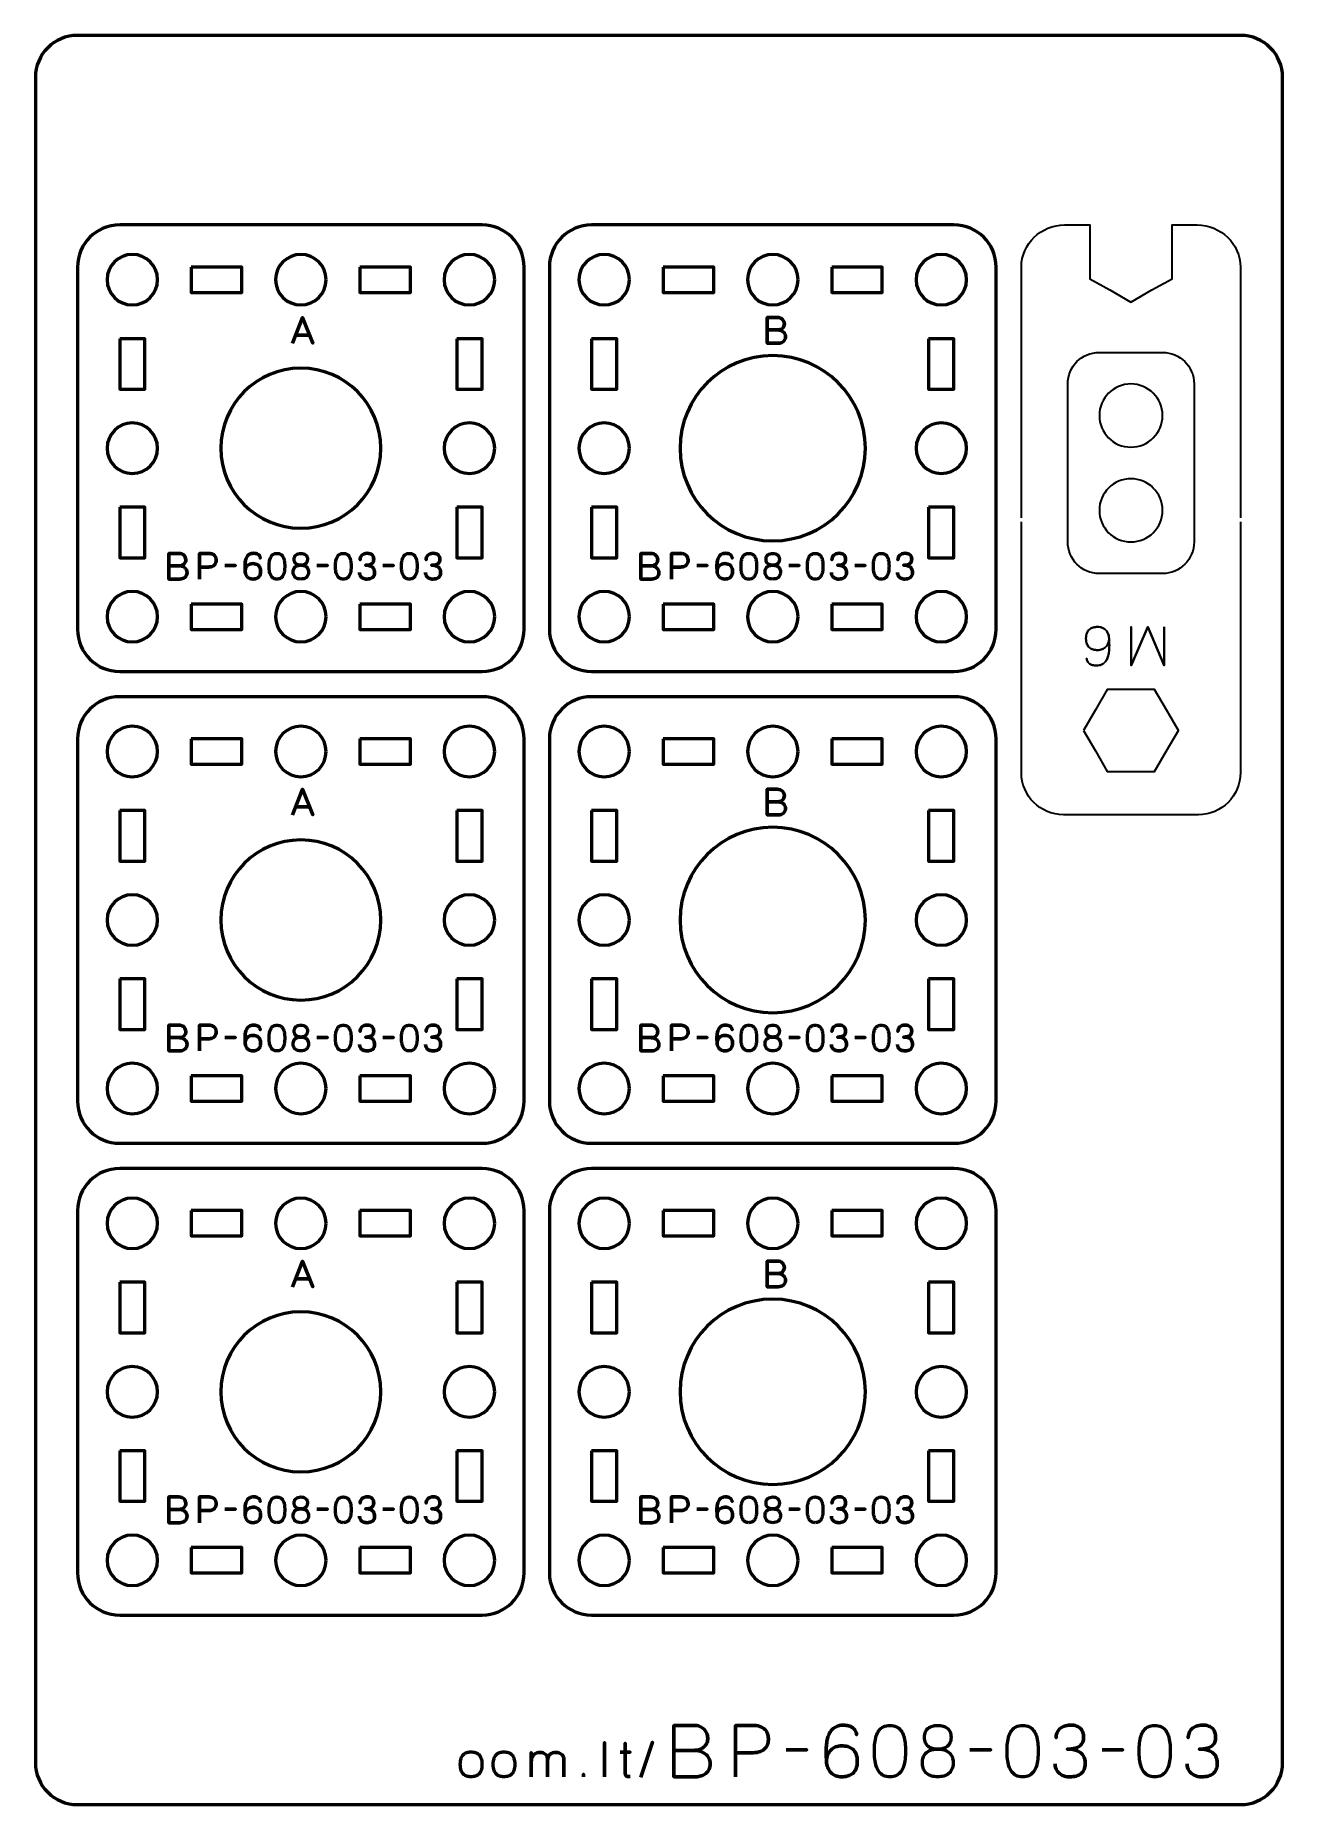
# Model space of a CAD drawing. Header units: centimetres. Extents: x -17.9 to -3.1, y -25.3 to -4.3.
import ezdxf

# ---------------------------------------------------------------- set-up
doc = ezdxf.new("R2010")
doc.units = ezdxf.units.CM
doc.header["$MEASUREMENT"] = 0
doc.layers.add('Layer 1', color=7, linetype='Continuous')

msp = doc.modelspace()

# ---------------------------------------------------------------- linework, layer by layer
at = {"layer": 'Layer 1', "color": 22, "lineweight": 53}
msp.add_open_spline([(-17.90003, -24.8499), (-17.90003, -24.8499), (-17.90003, -4.84994), (-17.90003, -4.84994), (-17.90003, -4.84994), (-17.90003, -4.57297), (-17.67694, -4.34998), (-17.39994, -4.34998), (-17.39994, -4.34998), (-17.39994, -4.34998), (-3.60007, -4.34998), (-3.60007, -4.34998), (-3.60007, -4.34998), (-3.32293, -4.34998), (-3.09997, -4.57297), (-3.09997, -4.84994), (-3.09997, -4.84994), (-3.09997, -4.84994), (-3.09997, -24.8499), (-3.09997, -24.8499), (-3.09997, -24.8499), (-3.09997, -25.1269), (-3.32293, -25.34999), (-3.60007, -25.34999), (-3.60007, -25.34999), (-3.60007, -25.34999), (-17.39994, -25.34999), (-17.39994, -25.34999), (-17.39994, -25.34999), (-17.67694, -25.34999), (-17.90003, -25.1269), (-17.90003, -24.8499)], degree=3, knots=[0, 0, 0, 0, 0.125, 0.125, 0.125, 0.125, 0.25, 0.25, 0.25, 0.25, 0.375, 0.375, 0.375, 0.375, 0.5, 0.5, 0.5, 0.5, 0.625, 0.625, 0.625, 0.625, 0.75, 0.75, 0.75, 0.75, 0.875, 0.875, 0.875, 0.875, 1, 1, 1, 1], dxfattribs=at)
at = {"layer": 'Layer 1', "color": 2, "lineweight": 53}
for points in [[(-16.89993, -6.59997), (-16.89993, -6.59997), (-12.60006, -6.59997), (-12.60006, -6.59997), (-12.60006, -6.59997), (-12.32292, -6.59997), (-12.09996, -6.82306), (-12.09996, -7.10006), (-12.09996, -7.10006), (-12.09996, -7.10006), (-12.09996, -11.39993), (-12.09996, -11.39993), (-12.09996, -11.39993), (-12.09996, -11.67707), (-12.32292, -11.90003), (-12.60006, -11.90003), (-12.60006, -11.90003), (-12.60006, -11.90003), (-16.89993, -11.90003), (-16.89993, -11.90003), (-16.89993, -11.90003), (-17.17693, -11.90003), (-17.40002, -11.67707), (-17.40002, -11.39993), (-17.40002, -11.39993), (-17.40002, -11.39993), (-17.40002, -7.10006), (-17.40002, -7.10006), (-17.40002, -7.10006), (-17.40002, -6.82306), (-17.17693, -6.59997), (-16.89993, -6.59997)], [(-11.29993, -6.59997), (-11.29993, -6.59997), (-7.00006, -6.59997), (-7.00006, -6.59997), (-7.00006, -6.59997), (-6.72292, -6.59997), (-6.49996, -6.82306), (-6.49996, -7.10006), (-6.49996, -7.10006), (-6.49996, -7.10006), (-6.49996, -11.39993), (-6.49996, -11.39993), (-6.49996, -11.39993), (-6.49996, -11.67707), (-6.72292, -11.90003), (-7.00006, -11.90003), (-7.00006, -11.90003), (-7.00006, -11.90003), (-11.29993, -11.90003), (-11.29993, -11.90003), (-11.29993, -11.90003), (-11.57693, -11.90003), (-11.80002, -11.67707), (-11.80002, -11.39993), (-11.80002, -11.39993), (-11.80002, -11.39993), (-11.80002, -7.10006), (-11.80002, -7.10006), (-11.80002, -7.10006), (-11.80002, -6.82306), (-11.57693, -6.59997), (-11.29993, -6.59997)], [(-16.89993, -12.19997), (-16.89993, -12.19997), (-12.60006, -12.19997), (-12.60006, -12.19997), (-12.60006, -12.19997), (-12.32292, -12.19997), (-12.09996, -12.42306), (-12.09996, -12.70006), (-12.09996, -12.70006), (-12.09996, -12.70006), (-12.09996, -16.99993), (-12.09996, -16.99993), (-12.09996, -16.99993), (-12.09996, -17.27707), (-12.32292, -17.50003), (-12.60006, -17.50003), (-12.60006, -17.50003), (-12.60006, -17.50003), (-16.89993, -17.50003), (-16.89993, -17.50003), (-16.89993, -17.50003), (-17.17693, -17.50003), (-17.40002, -17.27707), (-17.40002, -16.99993), (-17.40002, -16.99993), (-17.40002, -16.99993), (-17.40002, -12.70006), (-17.40002, -12.70006), (-17.40002, -12.70006), (-17.40002, -12.42306), (-17.17693, -12.19997), (-16.89993, -12.19997)], [(-11.29993, -12.19997), (-11.29993, -12.19997), (-7.00006, -12.19997), (-7.00006, -12.19997), (-7.00006, -12.19997), (-6.72292, -12.19997), (-6.49996, -12.42306), (-6.49996, -12.70006), (-6.49996, -12.70006), (-6.49996, -12.70006), (-6.49996, -16.99993), (-6.49996, -16.99993), (-6.49996, -16.99993), (-6.49996, -17.27707), (-6.72292, -17.50003), (-7.00006, -17.50003), (-7.00006, -17.50003), (-7.00006, -17.50003), (-11.29993, -17.50003), (-11.29993, -17.50003), (-11.29993, -17.50003), (-11.57693, -17.50003), (-11.80002, -17.27707), (-11.80002, -16.99993), (-11.80002, -16.99993), (-11.80002, -16.99993), (-11.80002, -12.70006), (-11.80002, -12.70006), (-11.80002, -12.70006), (-11.80002, -12.42306), (-11.57693, -12.19997), (-11.29993, -12.19997)], [(-16.89993, -17.79997), (-16.89993, -17.79997), (-12.60006, -17.79997), (-12.60006, -17.79997), (-12.60006, -17.79997), (-12.32292, -17.79997), (-12.09996, -18.02306), (-12.09996, -18.30006), (-12.09996, -18.30006), (-12.09996, -18.30006), (-12.09996, -22.59993), (-12.09996, -22.59993), (-12.09996, -22.59993), (-12.09996, -22.87707), (-12.32292, -23.10003), (-12.60006, -23.10003), (-12.60006, -23.10003), (-12.60006, -23.10003), (-16.89993, -23.10003), (-16.89993, -23.10003), (-16.89993, -23.10003), (-17.17693, -23.10003), (-17.40002, -22.87707), (-17.40002, -22.59993), (-17.40002, -22.59993), (-17.40002, -22.59993), (-17.40002, -18.30006), (-17.40002, -18.30006), (-17.40002, -18.30006), (-17.40002, -18.02306), (-17.17693, -17.79997), (-16.89993, -17.79997)], [(-11.29993, -17.79997), (-11.29993, -17.79997), (-7.00006, -17.79997), (-7.00006, -17.79997), (-7.00006, -17.79997), (-6.72292, -17.79997), (-6.49996, -18.02306), (-6.49996, -18.30006), (-6.49996, -18.30006), (-6.49996, -18.30006), (-6.49996, -22.59993), (-6.49996, -22.59993), (-6.49996, -22.59993), (-6.49996, -22.87707), (-6.72292, -23.10003), (-7.00006, -23.10003), (-7.00006, -23.10003), (-7.00006, -23.10003), (-11.29993, -23.10003), (-11.29993, -23.10003), (-11.29993, -23.10003), (-11.57693, -23.10003), (-11.80002, -22.87707), (-11.80002, -22.59993), (-11.80002, -22.59993), (-11.80002, -22.59993), (-11.80002, -18.30006), (-11.80002, -18.30006), (-11.80002, -18.30006), (-11.80002, -18.02306), (-11.57693, -17.79997), (-11.29993, -17.79997)]]:
    msp.add_open_spline(points, degree=3, knots=[0, 0, 0, 0, 0.125, 0.125, 0.125, 0.125, 0.25, 0.25, 0.25, 0.25, 0.375, 0.375, 0.375, 0.375, 0.5, 0.5, 0.5, 0.5, 0.625, 0.625, 0.625, 0.625, 0.75, 0.75, 0.75, 0.75, 0.875, 0.875, 0.875, 0.875, 1, 1, 1, 1], dxfattribs=at)
at = {"layer": 'Layer 1', "color": 2, "lineweight": 35}
for points, knots in [([(-6.2, -10.07494), (-6.2, -10.07494), (-6.2, -7.09996), (-6.2, -7.09996), (-6.2, -7.09996), (-6.2, -6.82383), (-5.9636, -6.6), (-5.68752, -6.6), (-5.68752, -6.6), (-5.68752, -6.6), (-5.38751, -6.6), (-5.38751, -6.6), (-5.38751, -6.6), (-5.38751, -6.6), (-5.38751, -6.94995), (-5.38751, -6.94995), (-5.38751, -6.94995), (-5.38751, -6.94995), (-5.38751, -7.23864), (-5.38751, -7.23864), (-5.38751, -7.23864), (-5.38751, -7.23864), (-5.15002, -7.37051), (-5.15002, -7.37051), (-5.15002, -7.37051), (-5.15002, -7.37051), (-4.89997, -7.51479), (-4.89997, -7.51479), (-4.89997, -7.51479), (-4.89997, -7.51479), (-4.65, -7.37051), (-4.65, -7.37051), (-4.65, -7.37051), (-4.65, -7.37051), (-4.41247, -7.23864), (-4.41247, -7.23864), (-4.41247, -7.23864), (-4.41247, -7.23864), (-4.41247, -6.94995), (-4.41247, -6.94995), (-4.41247, -6.94995), (-4.41247, -6.94995), (-4.41247, -6.6), (-4.41247, -6.6), (-4.41247, -6.6), (-4.41247, -6.6), (-4.11247, -6.6), (-4.11247, -6.6), (-4.11247, -6.6), (-3.83638, -6.6), (-3.59999, -6.82383), (-3.59999, -7.09996), (-3.59999, -7.09996), (-3.59999, -7.09996), (-3.59999, -10.07494), (-3.59999, -10.07494)], [0, 0, 0, 0, 0.07142857, 0.07142857, 0.07142857, 0.07142857, 0.14285714, 0.14285714, 0.14285714, 0.14285714, 0.21428571, 0.21428571, 0.21428571, 0.21428571, 0.28571429, 0.28571429, 0.28571429, 0.28571429, 0.35714286, 0.35714286, 0.35714286, 0.35714286, 0.42857143, 0.42857143, 0.42857143, 0.42857143, 0.5, 0.5, 0.5, 0.5, 0.57142857, 0.57142857, 0.57142857, 0.57142857, 0.64285714, 0.64285714, 0.64285714, 0.64285714, 0.71428571, 0.71428571, 0.71428571, 0.71428571, 0.78571429, 0.78571429, 0.78571429, 0.78571429, 0.85714286, 0.85714286, 0.85714286, 0.85714286, 0.92857143, 0.92857143, 0.92857143, 0.92857143, 1, 1, 1, 1]), ([(-3.59999, -10.12494), (-3.59999, -10.12494), (-3.59999, -13.1), (-3.59999, -13.1), (-3.59999, -13.1), (-3.59999, -13.37609), (-3.82386, -13.6), (-4.09994, -13.6), (-4.09994, -13.6), (-4.09994, -13.6), (-5.69997, -13.6), (-5.69997, -13.6), (-5.69997, -13.6), (-5.97609, -13.6), (-6.2, -13.37609), (-6.2, -13.1), (-6.2, -13.1), (-6.2, -13.1), (-6.2, -10.12494), (-6.2, -10.12494)], [0, 0, 0, 0, 0.2, 0.2, 0.2, 0.2, 0.4, 0.4, 0.4, 0.4, 0.6, 0.6, 0.6, 0.6, 0.8, 0.8, 0.8, 0.8, 1, 1, 1, 1])]:
    msp.add_open_spline(points, degree=3, knots=knots, dxfattribs=at)
at = {"layer": 'Layer 1', "lineweight": 53}
for points in [[(-16.44999, -7.25), (-16.44999, -7.41577), (-16.58422, -7.55), (-16.75, -7.55), (-16.75, -7.55), (-16.91566, -7.55), (-17.05, -7.41577), (-17.05, -7.25), (-17.05, -7.25), (-17.05, -7.08433), (-16.91566, -6.94999), (-16.75, -6.94999), (-16.75, -6.94999), (-16.58422, -6.94999), (-16.44999, -7.08433), (-16.44999, -7.25)], [(-16.04998, -7.10006), (-16.04998, -7.10006), (-15.44997, -7.10006), (-15.44997, -7.10006), (-15.44997, -7.10006), (-15.44997, -7.10006), (-15.44997, -7.40007), (-15.44997, -7.40007), (-15.44997, -7.40007), (-15.44997, -7.40007), (-16.04998, -7.40007), (-16.04998, -7.40007), (-16.04998, -7.40007), (-16.04998, -7.40007), (-16.04998, -7.10006), (-16.04998, -7.10006)], [(-14.44992, -7.25), (-14.44992, -7.41577), (-14.58429, -7.55), (-14.74992, -7.55), (-14.74992, -7.55), (-14.91569, -7.55), (-15.04992, -7.41577), (-15.04992, -7.25), (-15.04992, -7.25), (-15.04992, -7.08433), (-14.91569, -6.94999), (-14.74992, -6.94999), (-14.74992, -6.94999), (-14.58429, -6.94999), (-14.44992, -7.08433), (-14.44992, -7.25)], [(-14.05001, -7.10006), (-14.05001, -7.10006), (-13.45001, -7.10006), (-13.45001, -7.10006), (-13.45001, -7.10006), (-13.45001, -7.10006), (-13.45001, -7.40007), (-13.45001, -7.40007), (-13.45001, -7.40007), (-13.45001, -7.40007), (-14.05001, -7.40007), (-14.05001, -7.40007), (-14.05001, -7.40007), (-14.05001, -7.40007), (-14.05001, -7.10006), (-14.05001, -7.10006)], [(-12.44999, -7.25), (-12.44999, -7.41577), (-12.58432, -7.55), (-12.74999, -7.55), (-12.74999, -7.55), (-12.91562, -7.55), (-13.04999, -7.41577), (-13.04999, -7.25), (-13.04999, -7.25), (-13.04999, -7.08433), (-12.91562, -6.94999), (-12.74999, -6.94999), (-12.74999, -6.94999), (-12.58432, -6.94999), (-12.44999, -7.08433), (-12.44999, -7.25)], [(-10.84999, -7.25), (-10.84999, -7.41577), (-10.98422, -7.55), (-11.15, -7.55), (-11.15, -7.55), (-11.31566, -7.55), (-11.45, -7.41577), (-11.45, -7.25), (-11.45, -7.25), (-11.45, -7.08433), (-11.31566, -6.94999), (-11.15, -6.94999), (-11.15, -6.94999), (-10.98422, -6.94999), (-10.84999, -7.08433), (-10.84999, -7.25)], [(-10.44998, -7.10006), (-10.44998, -7.10006), (-9.84997, -7.10006), (-9.84997, -7.10006), (-9.84997, -7.10006), (-9.84997, -7.10006), (-9.84997, -7.40007), (-9.84997, -7.40007), (-9.84997, -7.40007), (-9.84997, -7.40007), (-10.44998, -7.40007), (-10.44998, -7.40007), (-10.44998, -7.40007), (-10.44998, -7.40007), (-10.44998, -7.10006), (-10.44998, -7.10006)], [(-8.84992, -7.25), (-8.84992, -7.41577), (-8.98429, -7.55), (-9.14992, -7.55), (-9.14992, -7.55), (-9.31569, -7.55), (-9.44992, -7.41577), (-9.44992, -7.25), (-9.44992, -7.25), (-9.44992, -7.08433), (-9.31569, -6.94999), (-9.14992, -6.94999), (-9.14992, -6.94999), (-8.98429, -6.94999), (-8.84992, -7.08433), (-8.84992, -7.25)], [(-8.45001, -7.10006), (-8.45001, -7.10006), (-7.85001, -7.10006), (-7.85001, -7.10006), (-7.85001, -7.10006), (-7.85001, -7.10006), (-7.85001, -7.40007), (-7.85001, -7.40007), (-7.85001, -7.40007), (-7.85001, -7.40007), (-8.45001, -7.40007), (-8.45001, -7.40007), (-8.45001, -7.40007), (-8.45001, -7.40007), (-8.45001, -7.10006), (-8.45001, -7.10006)], [(-6.84999, -7.25), (-6.84999, -7.41577), (-6.98432, -7.55), (-7.14999, -7.55), (-7.14999, -7.55), (-7.31562, -7.55), (-7.44999, -7.41577), (-7.44999, -7.25), (-7.44999, -7.25), (-7.44999, -7.08433), (-7.31562, -6.94999), (-7.14999, -6.94999), (-7.14999, -6.94999), (-6.98432, -6.94999), (-6.84999, -7.08433), (-6.84999, -7.25)], [(-16.89993, -7.95001), (-16.89993, -7.95001), (-16.59992, -7.95001), (-16.59992, -7.95001), (-16.59992, -7.95001), (-16.59992, -7.95001), (-16.59992, -8.55002), (-16.59992, -8.55002), (-16.59992, -8.55002), (-16.59992, -8.55002), (-16.89993, -8.55002), (-16.89993, -8.55002), (-16.89993, -8.55002), (-16.89993, -8.55002), (-16.89993, -7.95001), (-16.89993, -7.95001)], [(-12.90006, -7.95001), (-12.90006, -7.95001), (-12.60006, -7.95001), (-12.60006, -7.95001), (-12.60006, -7.95001), (-12.60006, -7.95001), (-12.60006, -8.55002), (-12.60006, -8.55002), (-12.60006, -8.55002), (-12.60006, -8.55002), (-12.90006, -8.55002), (-12.90006, -8.55002), (-12.90006, -8.55002), (-12.90006, -8.55002), (-12.90006, -7.95001), (-12.90006, -7.95001)], [(-11.29993, -7.95001), (-11.29993, -7.95001), (-10.99992, -7.95001), (-10.99992, -7.95001), (-10.99992, -7.95001), (-10.99992, -7.95001), (-10.99992, -8.55002), (-10.99992, -8.55002), (-10.99992, -8.55002), (-10.99992, -8.55002), (-11.29993, -8.55002), (-11.29993, -8.55002), (-11.29993, -8.55002), (-11.29993, -8.55002), (-11.29993, -7.95001), (-11.29993, -7.95001)], [(-7.30006, -7.95001), (-7.30006, -7.95001), (-7.00006, -7.95001), (-7.00006, -7.95001), (-7.00006, -7.95001), (-7.00006, -7.95001), (-7.00006, -8.55002), (-7.00006, -8.55002), (-7.00006, -8.55002), (-7.00006, -8.55002), (-7.30006, -8.55002), (-7.30006, -8.55002), (-7.30006, -8.55002), (-7.30006, -8.55002), (-7.30006, -7.95001), (-7.30006, -7.95001)], [(-16.44999, -9.25007), (-16.44999, -9.4157), (-16.58422, -9.55007), (-16.75, -9.55007), (-16.75, -9.55007), (-16.91566, -9.55007), (-17.05, -9.4157), (-17.05, -9.25007), (-17.05, -9.25007), (-17.05, -9.0843), (-16.91566, -8.95007), (-16.75, -8.95007), (-16.75, -8.95007), (-16.58422, -8.95007), (-16.44999, -9.0843), (-16.44999, -9.25007)], [(-12.44999, -9.25007), (-12.44999, -9.4157), (-12.58432, -9.55007), (-12.74999, -9.55007), (-12.74999, -9.55007), (-12.91562, -9.55007), (-13.04999, -9.4157), (-13.04999, -9.25007), (-13.04999, -9.25007), (-13.04999, -9.0843), (-12.91562, -8.95007), (-12.74999, -8.95007), (-12.74999, -8.95007), (-12.58432, -8.95007), (-12.44999, -9.0843), (-12.44999, -9.25007)], [(-10.84999, -9.25007), (-10.84999, -9.4157), (-10.98422, -9.55007), (-11.15, -9.55007), (-11.15, -9.55007), (-11.31566, -9.55007), (-11.45, -9.4157), (-11.45, -9.25007), (-11.45, -9.25007), (-11.45, -9.0843), (-11.31566, -8.95007), (-11.15, -8.95007), (-11.15, -8.95007), (-10.98422, -8.95007), (-10.84999, -9.0843), (-10.84999, -9.25007)], [(-6.84999, -9.25007), (-6.84999, -9.4157), (-6.98432, -9.55007), (-7.14999, -9.55007), (-7.14999, -9.55007), (-7.31562, -9.55007), (-7.44999, -9.4157), (-7.44999, -9.25007), (-7.44999, -9.25007), (-7.44999, -9.0843), (-7.31562, -8.95007), (-7.14999, -8.95007), (-7.14999, -8.95007), (-6.98432, -8.95007), (-6.84999, -9.0843), (-6.84999, -9.25007)], [(-16.89993, -9.94998), (-16.89993, -9.94998), (-16.59992, -9.94998), (-16.59992, -9.94998), (-16.59992, -9.94998), (-16.59992, -9.94998), (-16.59992, -10.54998), (-16.59992, -10.54998), (-16.59992, -10.54998), (-16.59992, -10.54998), (-16.89993, -10.54998), (-16.89993, -10.54998), (-16.89993, -10.54998), (-16.89993, -10.54998), (-16.89993, -9.94998), (-16.89993, -9.94998)], [(-12.90006, -9.94998), (-12.90006, -9.94998), (-12.60006, -9.94998), (-12.60006, -9.94998), (-12.60006, -9.94998), (-12.60006, -9.94998), (-12.60006, -10.54998), (-12.60006, -10.54998), (-12.60006, -10.54998), (-12.60006, -10.54998), (-12.90006, -10.54998), (-12.90006, -10.54998), (-12.90006, -10.54998), (-12.90006, -10.54998), (-12.90006, -9.94998), (-12.90006, -9.94998)], [(-11.29993, -9.94998), (-11.29993, -9.94998), (-10.99992, -9.94998), (-10.99992, -9.94998), (-10.99992, -9.94998), (-10.99992, -9.94998), (-10.99992, -10.54998), (-10.99992, -10.54998), (-10.99992, -10.54998), (-10.99992, -10.54998), (-11.29993, -10.54998), (-11.29993, -10.54998), (-11.29993, -10.54998), (-11.29993, -10.54998), (-11.29993, -9.94998), (-11.29993, -9.94998)], [(-7.30006, -9.94998), (-7.30006, -9.94998), (-7.00006, -9.94998), (-7.00006, -9.94998), (-7.00006, -9.94998), (-7.00006, -9.94998), (-7.00006, -10.54998), (-7.00006, -10.54998), (-7.00006, -10.54998), (-7.00006, -10.54998), (-7.30006, -10.54998), (-7.30006, -10.54998), (-7.30006, -10.54998), (-7.30006, -10.54998), (-7.30006, -9.94998), (-7.30006, -9.94998)], [(-16.44999, -11.25), (-16.44999, -11.41567), (-16.58422, -11.55), (-16.75, -11.55), (-16.75, -11.55), (-16.91566, -11.55), (-17.05, -11.41567), (-17.05, -11.25), (-17.05, -11.25), (-17.05, -11.08437), (-16.91566, -10.95), (-16.75, -10.95), (-16.75, -10.95), (-16.58422, -10.95), (-16.44999, -11.08437), (-16.44999, -11.25)], [(-16.04998, -11.09993), (-16.04998, -11.09993), (-15.44997, -11.09993), (-15.44997, -11.09993), (-15.44997, -11.09993), (-15.44997, -11.09993), (-15.44997, -11.39993), (-15.44997, -11.39993), (-15.44997, -11.39993), (-15.44997, -11.39993), (-16.04998, -11.39993), (-16.04998, -11.39993), (-16.04998, -11.39993), (-16.04998, -11.39993), (-16.04998, -11.09993), (-16.04998, -11.09993)], [(-14.44992, -11.25), (-14.44992, -11.41567), (-14.58429, -11.55), (-14.74992, -11.55), (-14.74992, -11.55), (-14.91569, -11.55), (-15.04992, -11.41567), (-15.04992, -11.25), (-15.04992, -11.25), (-15.04992, -11.08437), (-14.91569, -10.95), (-14.74992, -10.95), (-14.74992, -10.95), (-14.58429, -10.95), (-14.44992, -11.08437), (-14.44992, -11.25)], [(-14.05001, -11.09993), (-14.05001, -11.09993), (-13.45001, -11.09993), (-13.45001, -11.09993), (-13.45001, -11.09993), (-13.45001, -11.09993), (-13.45001, -11.39993), (-13.45001, -11.39993), (-13.45001, -11.39993), (-13.45001, -11.39993), (-14.05001, -11.39993), (-14.05001, -11.39993), (-14.05001, -11.39993), (-14.05001, -11.39993), (-14.05001, -11.09993), (-14.05001, -11.09993)], [(-12.44999, -11.25), (-12.44999, -11.41567), (-12.58432, -11.55), (-12.74999, -11.55), (-12.74999, -11.55), (-12.91562, -11.55), (-13.04999, -11.41567), (-13.04999, -11.25), (-13.04999, -11.25), (-13.04999, -11.08437), (-12.91562, -10.95), (-12.74999, -10.95), (-12.74999, -10.95), (-12.58432, -10.95), (-12.44999, -11.08437), (-12.44999, -11.25)], [(-10.84999, -11.25), (-10.84999, -11.41567), (-10.98422, -11.55), (-11.15, -11.55), (-11.15, -11.55), (-11.31566, -11.55), (-11.45, -11.41567), (-11.45, -11.25), (-11.45, -11.25), (-11.45, -11.08437), (-11.31566, -10.95), (-11.15, -10.95), (-11.15, -10.95), (-10.98422, -10.95), (-10.84999, -11.08437), (-10.84999, -11.25)], [(-10.44998, -11.09993), (-10.44998, -11.09993), (-9.84997, -11.09993), (-9.84997, -11.09993), (-9.84997, -11.09993), (-9.84997, -11.09993), (-9.84997, -11.39993), (-9.84997, -11.39993), (-9.84997, -11.39993), (-9.84997, -11.39993), (-10.44998, -11.39993), (-10.44998, -11.39993), (-10.44998, -11.39993), (-10.44998, -11.39993), (-10.44998, -11.09993), (-10.44998, -11.09993)], [(-8.84992, -11.25), (-8.84992, -11.41567), (-8.98429, -11.55), (-9.14992, -11.55), (-9.14992, -11.55), (-9.31569, -11.55), (-9.44992, -11.41567), (-9.44992, -11.25), (-9.44992, -11.25), (-9.44992, -11.08437), (-9.31569, -10.95), (-9.14992, -10.95), (-9.14992, -10.95), (-8.98429, -10.95), (-8.84992, -11.08437), (-8.84992, -11.25)], [(-8.45001, -11.09993), (-8.45001, -11.09993), (-7.85001, -11.09993), (-7.85001, -11.09993), (-7.85001, -11.09993), (-7.85001, -11.09993), (-7.85001, -11.39993), (-7.85001, -11.39993), (-7.85001, -11.39993), (-7.85001, -11.39993), (-8.45001, -11.39993), (-8.45001, -11.39993), (-8.45001, -11.39993), (-8.45001, -11.39993), (-8.45001, -11.09993), (-8.45001, -11.09993)], [(-6.84999, -11.25), (-6.84999, -11.41567), (-6.98432, -11.55), (-7.14999, -11.55), (-7.14999, -11.55), (-7.31562, -11.55), (-7.44999, -11.41567), (-7.44999, -11.25), (-7.44999, -11.25), (-7.44999, -11.08437), (-7.31562, -10.95), (-7.14999, -10.95), (-7.14999, -10.95), (-6.98432, -10.95), (-6.84999, -11.08437), (-6.84999, -11.25)], [(-16.44999, -12.85), (-16.44999, -13.01577), (-16.58422, -13.15), (-16.75, -13.15), (-16.75, -13.15), (-16.91566, -13.15), (-17.05, -13.01577), (-17.05, -12.85), (-17.05, -12.85), (-17.05, -12.68433), (-16.91566, -12.54999), (-16.75, -12.54999), (-16.75, -12.54999), (-16.58422, -12.54999), (-16.44999, -12.68433), (-16.44999, -12.85)], [(-14.44992, -12.85), (-14.44992, -13.01577), (-14.58429, -13.15), (-14.74992, -13.15), (-14.74992, -13.15), (-14.91569, -13.15), (-15.04992, -13.01577), (-15.04992, -12.85), (-15.04992, -12.85), (-15.04992, -12.68433), (-14.91569, -12.54999), (-14.74992, -12.54999), (-14.74992, -12.54999), (-14.58429, -12.54999), (-14.44992, -12.68433), (-14.44992, -12.85)], [(-12.44999, -12.85), (-12.44999, -13.01577), (-12.58432, -13.15), (-12.74999, -13.15), (-12.74999, -13.15), (-12.91562, -13.15), (-13.04999, -13.01577), (-13.04999, -12.85), (-13.04999, -12.85), (-13.04999, -12.68433), (-12.91562, -12.54999), (-12.74999, -12.54999), (-12.74999, -12.54999), (-12.58432, -12.54999), (-12.44999, -12.68433), (-12.44999, -12.85)], [(-10.84999, -12.85), (-10.84999, -13.01577), (-10.98422, -13.15), (-11.15, -13.15), (-11.15, -13.15), (-11.31566, -13.15), (-11.45, -13.01577), (-11.45, -12.85), (-11.45, -12.85), (-11.45, -12.68433), (-11.31566, -12.54999), (-11.15, -12.54999), (-11.15, -12.54999), (-10.98422, -12.54999), (-10.84999, -12.68433), (-10.84999, -12.85)], [(-8.84992, -12.85), (-8.84992, -13.01577), (-8.98429, -13.15), (-9.14992, -13.15), (-9.14992, -13.15), (-9.31569, -13.15), (-9.44992, -13.01577), (-9.44992, -12.85), (-9.44992, -12.85), (-9.44992, -12.68433), (-9.31569, -12.54999), (-9.14992, -12.54999), (-9.14992, -12.54999), (-8.98429, -12.54999), (-8.84992, -12.68433), (-8.84992, -12.85)], [(-6.84999, -12.85), (-6.84999, -13.01577), (-6.98432, -13.15), (-7.14999, -13.15), (-7.14999, -13.15), (-7.31562, -13.15), (-7.44999, -13.01577), (-7.44999, -12.85), (-7.44999, -12.85), (-7.44999, -12.68433), (-7.31562, -12.54999), (-7.14999, -12.54999), (-7.14999, -12.54999), (-6.98432, -12.54999), (-6.84999, -12.68433), (-6.84999, -12.85)], [(-16.04998, -12.70006), (-16.04998, -12.70006), (-15.44997, -12.70006), (-15.44997, -12.70006), (-15.44997, -12.70006), (-15.44997, -12.70006), (-15.44997, -13.00007), (-15.44997, -13.00007), (-15.44997, -13.00007), (-15.44997, -13.00007), (-16.04998, -13.00007), (-16.04998, -13.00007), (-16.04998, -13.00007), (-16.04998, -13.00007), (-16.04998, -12.70006), (-16.04998, -12.70006)], [(-14.05001, -12.70006), (-14.05001, -12.70006), (-13.45001, -12.70006), (-13.45001, -12.70006), (-13.45001, -12.70006), (-13.45001, -12.70006), (-13.45001, -13.00007), (-13.45001, -13.00007), (-13.45001, -13.00007), (-13.45001, -13.00007), (-14.05001, -13.00007), (-14.05001, -13.00007), (-14.05001, -13.00007), (-14.05001, -13.00007), (-14.05001, -12.70006), (-14.05001, -12.70006)], [(-10.44998, -12.70006), (-10.44998, -12.70006), (-9.84997, -12.70006), (-9.84997, -12.70006), (-9.84997, -12.70006), (-9.84997, -12.70006), (-9.84997, -13.00007), (-9.84997, -13.00007), (-9.84997, -13.00007), (-9.84997, -13.00007), (-10.44998, -13.00007), (-10.44998, -13.00007), (-10.44998, -13.00007), (-10.44998, -13.00007), (-10.44998, -12.70006), (-10.44998, -12.70006)], [(-8.45001, -12.70006), (-8.45001, -12.70006), (-7.85001, -12.70006), (-7.85001, -12.70006), (-7.85001, -12.70006), (-7.85001, -12.70006), (-7.85001, -13.00007), (-7.85001, -13.00007), (-7.85001, -13.00007), (-7.85001, -13.00007), (-8.45001, -13.00007), (-8.45001, -13.00007), (-8.45001, -13.00007), (-8.45001, -13.00007), (-8.45001, -12.70006), (-8.45001, -12.70006)], [(-16.89993, -13.55001), (-16.89993, -13.55001), (-16.59992, -13.55001), (-16.59992, -13.55001), (-16.59992, -13.55001), (-16.59992, -13.55001), (-16.59992, -14.15002), (-16.59992, -14.15002), (-16.59992, -14.15002), (-16.59992, -14.15002), (-16.89993, -14.15002), (-16.89993, -14.15002), (-16.89993, -14.15002), (-16.89993, -14.15002), (-16.89993, -13.55001), (-16.89993, -13.55001)], [(-12.90006, -13.55001), (-12.90006, -13.55001), (-12.60006, -13.55001), (-12.60006, -13.55001), (-12.60006, -13.55001), (-12.60006, -13.55001), (-12.60006, -14.15002), (-12.60006, -14.15002), (-12.60006, -14.15002), (-12.60006, -14.15002), (-12.90006, -14.15002), (-12.90006, -14.15002), (-12.90006, -14.15002), (-12.90006, -14.15002), (-12.90006, -13.55001), (-12.90006, -13.55001)], [(-11.29993, -13.55001), (-11.29993, -13.55001), (-10.99992, -13.55001), (-10.99992, -13.55001), (-10.99992, -13.55001), (-10.99992, -13.55001), (-10.99992, -14.15002), (-10.99992, -14.15002), (-10.99992, -14.15002), (-10.99992, -14.15002), (-11.29993, -14.15002), (-11.29993, -14.15002), (-11.29993, -14.15002), (-11.29993, -14.15002), (-11.29993, -13.55001), (-11.29993, -13.55001)], [(-7.30006, -13.55001), (-7.30006, -13.55001), (-7.00006, -13.55001), (-7.00006, -13.55001), (-7.00006, -13.55001), (-7.00006, -13.55001), (-7.00006, -14.15002), (-7.00006, -14.15002), (-7.00006, -14.15002), (-7.00006, -14.15002), (-7.30006, -14.15002), (-7.30006, -14.15002), (-7.30006, -14.15002), (-7.30006, -14.15002), (-7.30006, -13.55001), (-7.30006, -13.55001)], [(-16.44999, -14.85007), (-16.44999, -15.0157), (-16.58422, -15.15007), (-16.75, -15.15007), (-16.75, -15.15007), (-16.91566, -15.15007), (-17.05, -15.0157), (-17.05, -14.85007), (-17.05, -14.85007), (-17.05, -14.6843), (-16.91566, -14.55007), (-16.75, -14.55007), (-16.75, -14.55007), (-16.58422, -14.55007), (-16.44999, -14.6843), (-16.44999, -14.85007)], [(-12.44999, -14.85007), (-12.44999, -15.0157), (-12.58432, -15.15007), (-12.74999, -15.15007), (-12.74999, -15.15007), (-12.91562, -15.15007), (-13.04999, -15.0157), (-13.04999, -14.85007), (-13.04999, -14.85007), (-13.04999, -14.6843), (-12.91562, -14.55007), (-12.74999, -14.55007), (-12.74999, -14.55007), (-12.58432, -14.55007), (-12.44999, -14.6843), (-12.44999, -14.85007)], [(-10.84999, -14.85007), (-10.84999, -15.0157), (-10.98422, -15.15007), (-11.15, -15.15007), (-11.15, -15.15007), (-11.31566, -15.15007), (-11.45, -15.0157), (-11.45, -14.85007), (-11.45, -14.85007), (-11.45, -14.6843), (-11.31566, -14.55007), (-11.15, -14.55007), (-11.15, -14.55007), (-10.98422, -14.55007), (-10.84999, -14.6843), (-10.84999, -14.85007)], [(-6.84999, -14.85007), (-6.84999, -15.0157), (-6.98432, -15.15007), (-7.14999, -15.15007), (-7.14999, -15.15007), (-7.31562, -15.15007), (-7.44999, -15.0157), (-7.44999, -14.85007), (-7.44999, -14.85007), (-7.44999, -14.6843), (-7.31562, -14.55007), (-7.14999, -14.55007), (-7.14999, -14.55007), (-6.98432, -14.55007), (-6.84999, -14.6843), (-6.84999, -14.85007)], [(-16.89993, -15.54998), (-16.89993, -15.54998), (-16.59992, -15.54998), (-16.59992, -15.54998), (-16.59992, -15.54998), (-16.59992, -15.54998), (-16.59992, -16.14998), (-16.59992, -16.14998), (-16.59992, -16.14998), (-16.59992, -16.14998), (-16.89993, -16.14998), (-16.89993, -16.14998), (-16.89993, -16.14998), (-16.89993, -16.14998), (-16.89993, -15.54998), (-16.89993, -15.54998)], [(-12.90006, -15.54998), (-12.90006, -15.54998), (-12.60006, -15.54998), (-12.60006, -15.54998), (-12.60006, -15.54998), (-12.60006, -15.54998), (-12.60006, -16.14998), (-12.60006, -16.14998), (-12.60006, -16.14998), (-12.60006, -16.14998), (-12.90006, -16.14998), (-12.90006, -16.14998), (-12.90006, -16.14998), (-12.90006, -16.14998), (-12.90006, -15.54998), (-12.90006, -15.54998)], [(-11.29993, -15.54998), (-11.29993, -15.54998), (-10.99992, -15.54998), (-10.99992, -15.54998), (-10.99992, -15.54998), (-10.99992, -15.54998), (-10.99992, -16.14998), (-10.99992, -16.14998), (-10.99992, -16.14998), (-10.99992, -16.14998), (-11.29993, -16.14998), (-11.29993, -16.14998), (-11.29993, -16.14998), (-11.29993, -16.14998), (-11.29993, -15.54998), (-11.29993, -15.54998)], [(-7.30006, -15.54998), (-7.30006, -15.54998), (-7.00006, -15.54998), (-7.00006, -15.54998), (-7.00006, -15.54998), (-7.00006, -15.54998), (-7.00006, -16.14998), (-7.00006, -16.14998), (-7.00006, -16.14998), (-7.00006, -16.14998), (-7.30006, -16.14998), (-7.30006, -16.14998), (-7.30006, -16.14998), (-7.30006, -16.14998), (-7.30006, -15.54998), (-7.30006, -15.54998)], [(-16.44999, -16.85), (-16.44999, -17.01567), (-16.58422, -17.15), (-16.75, -17.15), (-16.75, -17.15), (-16.91566, -17.15), (-17.05, -17.01567), (-17.05, -16.85), (-17.05, -16.85), (-17.05, -16.68437), (-16.91566, -16.55), (-16.75, -16.55), (-16.75, -16.55), (-16.58422, -16.55), (-16.44999, -16.68437), (-16.44999, -16.85)], [(-14.44992, -16.85), (-14.44992, -17.01567), (-14.58429, -17.15), (-14.74992, -17.15), (-14.74992, -17.15), (-14.91569, -17.15), (-15.04992, -17.01567), (-15.04992, -16.85), (-15.04992, -16.85), (-15.04992, -16.68437), (-14.91569, -16.55), (-14.74992, -16.55), (-14.74992, -16.55), (-14.58429, -16.55), (-14.44992, -16.68437), (-14.44992, -16.85)], [(-12.44999, -16.85), (-12.44999, -17.01567), (-12.58432, -17.15), (-12.74999, -17.15), (-12.74999, -17.15), (-12.91562, -17.15), (-13.04999, -17.01567), (-13.04999, -16.85), (-13.04999, -16.85), (-13.04999, -16.68437), (-12.91562, -16.55), (-12.74999, -16.55), (-12.74999, -16.55), (-12.58432, -16.55), (-12.44999, -16.68437), (-12.44999, -16.85)], [(-10.84999, -16.85), (-10.84999, -17.01567), (-10.98422, -17.15), (-11.15, -17.15), (-11.15, -17.15), (-11.31566, -17.15), (-11.45, -17.01567), (-11.45, -16.85), (-11.45, -16.85), (-11.45, -16.68437), (-11.31566, -16.55), (-11.15, -16.55), (-11.15, -16.55), (-10.98422, -16.55), (-10.84999, -16.68437), (-10.84999, -16.85)], [(-8.84992, -16.85), (-8.84992, -17.01567), (-8.98429, -17.15), (-9.14992, -17.15), (-9.14992, -17.15), (-9.31569, -17.15), (-9.44992, -17.01567), (-9.44992, -16.85), (-9.44992, -16.85), (-9.44992, -16.68437), (-9.31569, -16.55), (-9.14992, -16.55), (-9.14992, -16.55), (-8.98429, -16.55), (-8.84992, -16.68437), (-8.84992, -16.85)], [(-6.84999, -16.85), (-6.84999, -17.01567), (-6.98432, -17.15), (-7.14999, -17.15), (-7.14999, -17.15), (-7.31562, -17.15), (-7.44999, -17.01567), (-7.44999, -16.85), (-7.44999, -16.85), (-7.44999, -16.68437), (-7.31562, -16.55), (-7.14999, -16.55), (-7.14999, -16.55), (-6.98432, -16.55), (-6.84999, -16.68437), (-6.84999, -16.85)], [(-16.04998, -16.69993), (-16.04998, -16.69993), (-15.44997, -16.69993), (-15.44997, -16.69993), (-15.44997, -16.69993), (-15.44997, -16.69993), (-15.44997, -16.99993), (-15.44997, -16.99993), (-15.44997, -16.99993), (-15.44997, -16.99993), (-16.04998, -16.99993), (-16.04998, -16.99993), (-16.04998, -16.99993), (-16.04998, -16.99993), (-16.04998, -16.69993), (-16.04998, -16.69993)], [(-14.05001, -16.69993), (-14.05001, -16.69993), (-13.45001, -16.69993), (-13.45001, -16.69993), (-13.45001, -16.69993), (-13.45001, -16.69993), (-13.45001, -16.99993), (-13.45001, -16.99993), (-13.45001, -16.99993), (-13.45001, -16.99993), (-14.05001, -16.99993), (-14.05001, -16.99993), (-14.05001, -16.99993), (-14.05001, -16.99993), (-14.05001, -16.69993), (-14.05001, -16.69993)], [(-10.44998, -16.69993), (-10.44998, -16.69993), (-9.84997, -16.69993), (-9.84997, -16.69993), (-9.84997, -16.69993), (-9.84997, -16.69993), (-9.84997, -16.99993), (-9.84997, -16.99993), (-9.84997, -16.99993), (-9.84997, -16.99993), (-10.44998, -16.99993), (-10.44998, -16.99993), (-10.44998, -16.99993), (-10.44998, -16.99993), (-10.44998, -16.69993), (-10.44998, -16.69993)], [(-8.45001, -16.69993), (-8.45001, -16.69993), (-7.85001, -16.69993), (-7.85001, -16.69993), (-7.85001, -16.69993), (-7.85001, -16.69993), (-7.85001, -16.99993), (-7.85001, -16.99993), (-7.85001, -16.99993), (-7.85001, -16.99993), (-8.45001, -16.99993), (-8.45001, -16.99993), (-8.45001, -16.99993), (-8.45001, -16.99993), (-8.45001, -16.69993), (-8.45001, -16.69993)], [(-16.44999, -18.45), (-16.44999, -18.61577), (-16.58422, -18.75), (-16.75, -18.75), (-16.75, -18.75), (-16.91566, -18.75), (-17.05, -18.61577), (-17.05, -18.45), (-17.05, -18.45), (-17.05, -18.28433), (-16.91566, -18.14999), (-16.75, -18.14999), (-16.75, -18.14999), (-16.58422, -18.14999), (-16.44999, -18.28433), (-16.44999, -18.45)], [(-14.44992, -18.45), (-14.44992, -18.61577), (-14.58429, -18.75), (-14.74992, -18.75), (-14.74992, -18.75), (-14.91569, -18.75), (-15.04992, -18.61577), (-15.04992, -18.45), (-15.04992, -18.45), (-15.04992, -18.28433), (-14.91569, -18.14999), (-14.74992, -18.14999), (-14.74992, -18.14999), (-14.58429, -18.14999), (-14.44992, -18.28433), (-14.44992, -18.45)], [(-12.44999, -18.45), (-12.44999, -18.61577), (-12.58432, -18.75), (-12.74999, -18.75), (-12.74999, -18.75), (-12.91562, -18.75), (-13.04999, -18.61577), (-13.04999, -18.45), (-13.04999, -18.45), (-13.04999, -18.28433), (-12.91562, -18.14999), (-12.74999, -18.14999), (-12.74999, -18.14999), (-12.58432, -18.14999), (-12.44999, -18.28433), (-12.44999, -18.45)], [(-10.84999, -18.45), (-10.84999, -18.61577), (-10.98422, -18.75), (-11.15, -18.75), (-11.15, -18.75), (-11.31566, -18.75), (-11.45, -18.61577), (-11.45, -18.45), (-11.45, -18.45), (-11.45, -18.28433), (-11.31566, -18.14999), (-11.15, -18.14999), (-11.15, -18.14999), (-10.98422, -18.14999), (-10.84999, -18.28433), (-10.84999, -18.45)], [(-8.84992, -18.45), (-8.84992, -18.61577), (-8.98429, -18.75), (-9.14992, -18.75), (-9.14992, -18.75), (-9.31569, -18.75), (-9.44992, -18.61577), (-9.44992, -18.45), (-9.44992, -18.45), (-9.44992, -18.28433), (-9.31569, -18.14999), (-9.14992, -18.14999), (-9.14992, -18.14999), (-8.98429, -18.14999), (-8.84992, -18.28433), (-8.84992, -18.45)], [(-6.84999, -18.45), (-6.84999, -18.61577), (-6.98432, -18.75), (-7.14999, -18.75), (-7.14999, -18.75), (-7.31562, -18.75), (-7.44999, -18.61577), (-7.44999, -18.45), (-7.44999, -18.45), (-7.44999, -18.28433), (-7.31562, -18.14999), (-7.14999, -18.14999), (-7.14999, -18.14999), (-6.98432, -18.14999), (-6.84999, -18.28433), (-6.84999, -18.45)], [(-16.04998, -18.30006), (-16.04998, -18.30006), (-15.44997, -18.30006), (-15.44997, -18.30006), (-15.44997, -18.30006), (-15.44997, -18.30006), (-15.44997, -18.60007), (-15.44997, -18.60007), (-15.44997, -18.60007), (-15.44997, -18.60007), (-16.04998, -18.60007), (-16.04998, -18.60007), (-16.04998, -18.60007), (-16.04998, -18.60007), (-16.04998, -18.30006), (-16.04998, -18.30006)], [(-14.05001, -18.30006), (-14.05001, -18.30006), (-13.45001, -18.30006), (-13.45001, -18.30006), (-13.45001, -18.30006), (-13.45001, -18.30006), (-13.45001, -18.60007), (-13.45001, -18.60007), (-13.45001, -18.60007), (-13.45001, -18.60007), (-14.05001, -18.60007), (-14.05001, -18.60007), (-14.05001, -18.60007), (-14.05001, -18.60007), (-14.05001, -18.30006), (-14.05001, -18.30006)], [(-10.44998, -18.30006), (-10.44998, -18.30006), (-9.84997, -18.30006), (-9.84997, -18.30006), (-9.84997, -18.30006), (-9.84997, -18.30006), (-9.84997, -18.60007), (-9.84997, -18.60007), (-9.84997, -18.60007), (-9.84997, -18.60007), (-10.44998, -18.60007), (-10.44998, -18.60007), (-10.44998, -18.60007), (-10.44998, -18.60007), (-10.44998, -18.30006), (-10.44998, -18.30006)], [(-8.45001, -18.30006), (-8.45001, -18.30006), (-7.85001, -18.30006), (-7.85001, -18.30006), (-7.85001, -18.30006), (-7.85001, -18.30006), (-7.85001, -18.60007), (-7.85001, -18.60007), (-7.85001, -18.60007), (-7.85001, -18.60007), (-8.45001, -18.60007), (-8.45001, -18.60007), (-8.45001, -18.60007), (-8.45001, -18.60007), (-8.45001, -18.30006), (-8.45001, -18.30006)], [(-16.89993, -19.15001), (-16.89993, -19.15001), (-16.59992, -19.15001), (-16.59992, -19.15001), (-16.59992, -19.15001), (-16.59992, -19.15001), (-16.59992, -19.75002), (-16.59992, -19.75002), (-16.59992, -19.75002), (-16.59992, -19.75002), (-16.89993, -19.75002), (-16.89993, -19.75002), (-16.89993, -19.75002), (-16.89993, -19.75002), (-16.89993, -19.15001), (-16.89993, -19.15001)], [(-12.90006, -19.15001), (-12.90006, -19.15001), (-12.60006, -19.15001), (-12.60006, -19.15001), (-12.60006, -19.15001), (-12.60006, -19.15001), (-12.60006, -19.75002), (-12.60006, -19.75002), (-12.60006, -19.75002), (-12.60006, -19.75002), (-12.90006, -19.75002), (-12.90006, -19.75002), (-12.90006, -19.75002), (-12.90006, -19.75002), (-12.90006, -19.15001), (-12.90006, -19.15001)], [(-11.29993, -19.15001), (-11.29993, -19.15001), (-10.99992, -19.15001), (-10.99992, -19.15001), (-10.99992, -19.15001), (-10.99992, -19.15001), (-10.99992, -19.75002), (-10.99992, -19.75002), (-10.99992, -19.75002), (-10.99992, -19.75002), (-11.29993, -19.75002), (-11.29993, -19.75002), (-11.29993, -19.75002), (-11.29993, -19.75002), (-11.29993, -19.15001), (-11.29993, -19.15001)], [(-7.30006, -19.15001), (-7.30006, -19.15001), (-7.00006, -19.15001), (-7.00006, -19.15001), (-7.00006, -19.15001), (-7.00006, -19.15001), (-7.00006, -19.75002), (-7.00006, -19.75002), (-7.00006, -19.75002), (-7.00006, -19.75002), (-7.30006, -19.75002), (-7.30006, -19.75002), (-7.30006, -19.75002), (-7.30006, -19.75002), (-7.30006, -19.15001), (-7.30006, -19.15001)], [(-16.44999, -20.45007), (-16.44999, -20.6157), (-16.58422, -20.75007), (-16.75, -20.75007), (-16.75, -20.75007), (-16.91566, -20.75007), (-17.05, -20.6157), (-17.05, -20.45007), (-17.05, -20.45007), (-17.05, -20.2843), (-16.91566, -20.15007), (-16.75, -20.15007), (-16.75, -20.15007), (-16.58422, -20.15007), (-16.44999, -20.2843), (-16.44999, -20.45007)], [(-12.44999, -20.45007), (-12.44999, -20.6157), (-12.58432, -20.75007), (-12.74999, -20.75007), (-12.74999, -20.75007), (-12.91562, -20.75007), (-13.04999, -20.6157), (-13.04999, -20.45007), (-13.04999, -20.45007), (-13.04999, -20.2843), (-12.91562, -20.15007), (-12.74999, -20.15007), (-12.74999, -20.15007), (-12.58432, -20.15007), (-12.44999, -20.2843), (-12.44999, -20.45007)], [(-10.84999, -20.45007), (-10.84999, -20.6157), (-10.98422, -20.75007), (-11.15, -20.75007), (-11.15, -20.75007), (-11.31566, -20.75007), (-11.45, -20.6157), (-11.45, -20.45007), (-11.45, -20.45007), (-11.45, -20.2843), (-11.31566, -20.15007), (-11.15, -20.15007), (-11.15, -20.15007), (-10.98422, -20.15007), (-10.84999, -20.2843), (-10.84999, -20.45007)], [(-6.84999, -20.45007), (-6.84999, -20.6157), (-6.98432, -20.75007), (-7.14999, -20.75007), (-7.14999, -20.75007), (-7.31562, -20.75007), (-7.44999, -20.6157), (-7.44999, -20.45007), (-7.44999, -20.45007), (-7.44999, -20.2843), (-7.31562, -20.15007), (-7.14999, -20.15007), (-7.14999, -20.15007), (-6.98432, -20.15007), (-6.84999, -20.2843), (-6.84999, -20.45007)], [(-16.89993, -21.14998), (-16.89993, -21.14998), (-16.59992, -21.14998), (-16.59992, -21.14998), (-16.59992, -21.14998), (-16.59992, -21.14998), (-16.59992, -21.74998), (-16.59992, -21.74998), (-16.59992, -21.74998), (-16.59992, -21.74998), (-16.89993, -21.74998), (-16.89993, -21.74998), (-16.89993, -21.74998), (-16.89993, -21.74998), (-16.89993, -21.14998), (-16.89993, -21.14998)], [(-12.90006, -21.14998), (-12.90006, -21.14998), (-12.60006, -21.14998), (-12.60006, -21.14998), (-12.60006, -21.14998), (-12.60006, -21.14998), (-12.60006, -21.74998), (-12.60006, -21.74998), (-12.60006, -21.74998), (-12.60006, -21.74998), (-12.90006, -21.74998), (-12.90006, -21.74998), (-12.90006, -21.74998), (-12.90006, -21.74998), (-12.90006, -21.14998), (-12.90006, -21.14998)], [(-11.29993, -21.14998), (-11.29993, -21.14998), (-10.99992, -21.14998), (-10.99992, -21.14998), (-10.99992, -21.14998), (-10.99992, -21.14998), (-10.99992, -21.74998), (-10.99992, -21.74998), (-10.99992, -21.74998), (-10.99992, -21.74998), (-11.29993, -21.74998), (-11.29993, -21.74998), (-11.29993, -21.74998), (-11.29993, -21.74998), (-11.29993, -21.14998), (-11.29993, -21.14998)], [(-7.30006, -21.14998), (-7.30006, -21.14998), (-7.00006, -21.14998), (-7.00006, -21.14998), (-7.00006, -21.14998), (-7.00006, -21.14998), (-7.00006, -21.74998), (-7.00006, -21.74998), (-7.00006, -21.74998), (-7.00006, -21.74998), (-7.30006, -21.74998), (-7.30006, -21.74998), (-7.30006, -21.74998), (-7.30006, -21.74998), (-7.30006, -21.14998), (-7.30006, -21.14998)], [(-16.44999, -22.45), (-16.44999, -22.61567), (-16.58422, -22.75), (-16.75, -22.75), (-16.75, -22.75), (-16.91566, -22.75), (-17.05, -22.61567), (-17.05, -22.45), (-17.05, -22.45), (-17.05, -22.28437), (-16.91566, -22.15), (-16.75, -22.15), (-16.75, -22.15), (-16.58422, -22.15), (-16.44999, -22.28437), (-16.44999, -22.45)], [(-14.44992, -22.45), (-14.44992, -22.61567), (-14.58429, -22.75), (-14.74992, -22.75), (-14.74992, -22.75), (-14.91569, -22.75), (-15.04992, -22.61567), (-15.04992, -22.45), (-15.04992, -22.45), (-15.04992, -22.28437), (-14.91569, -22.15), (-14.74992, -22.15), (-14.74992, -22.15), (-14.58429, -22.15), (-14.44992, -22.28437), (-14.44992, -22.45)], [(-12.44999, -22.45), (-12.44999, -22.61567), (-12.58432, -22.75), (-12.74999, -22.75), (-12.74999, -22.75), (-12.91562, -22.75), (-13.04999, -22.61567), (-13.04999, -22.45), (-13.04999, -22.45), (-13.04999, -22.28437), (-12.91562, -22.15), (-12.74999, -22.15), (-12.74999, -22.15), (-12.58432, -22.15), (-12.44999, -22.28437), (-12.44999, -22.45)], [(-10.84999, -22.45), (-10.84999, -22.61567), (-10.98422, -22.75), (-11.15, -22.75), (-11.15, -22.75), (-11.31566, -22.75), (-11.45, -22.61567), (-11.45, -22.45), (-11.45, -22.45), (-11.45, -22.28437), (-11.31566, -22.15), (-11.15, -22.15), (-11.15, -22.15), (-10.98422, -22.15), (-10.84999, -22.28437), (-10.84999, -22.45)], [(-8.84992, -22.45), (-8.84992, -22.61567), (-8.98429, -22.75), (-9.14992, -22.75), (-9.14992, -22.75), (-9.31569, -22.75), (-9.44992, -22.61567), (-9.44992, -22.45), (-9.44992, -22.45), (-9.44992, -22.28437), (-9.31569, -22.15), (-9.14992, -22.15), (-9.14992, -22.15), (-8.98429, -22.15), (-8.84992, -22.28437), (-8.84992, -22.45)], [(-6.84999, -22.45), (-6.84999, -22.61567), (-6.98432, -22.75), (-7.14999, -22.75), (-7.14999, -22.75), (-7.31562, -22.75), (-7.44999, -22.61567), (-7.44999, -22.45), (-7.44999, -22.45), (-7.44999, -22.28437), (-7.31562, -22.15), (-7.14999, -22.15), (-7.14999, -22.15), (-6.98432, -22.15), (-6.84999, -22.28437), (-6.84999, -22.45)], [(-16.04998, -22.29993), (-16.04998, -22.29993), (-15.44997, -22.29993), (-15.44997, -22.29993), (-15.44997, -22.29993), (-15.44997, -22.29993), (-15.44997, -22.59993), (-15.44997, -22.59993), (-15.44997, -22.59993), (-15.44997, -22.59993), (-16.04998, -22.59993), (-16.04998, -22.59993), (-16.04998, -22.59993), (-16.04998, -22.59993), (-16.04998, -22.29993), (-16.04998, -22.29993)], [(-14.05001, -22.29993), (-14.05001, -22.29993), (-13.45001, -22.29993), (-13.45001, -22.29993), (-13.45001, -22.29993), (-13.45001, -22.29993), (-13.45001, -22.59993), (-13.45001, -22.59993), (-13.45001, -22.59993), (-13.45001, -22.59993), (-14.05001, -22.59993), (-14.05001, -22.59993), (-14.05001, -22.59993), (-14.05001, -22.59993), (-14.05001, -22.29993), (-14.05001, -22.29993)], [(-10.44998, -22.29993), (-10.44998, -22.29993), (-9.84997, -22.29993), (-9.84997, -22.29993), (-9.84997, -22.29993), (-9.84997, -22.29993), (-9.84997, -22.59993), (-9.84997, -22.59993), (-9.84997, -22.59993), (-9.84997, -22.59993), (-10.44998, -22.59993), (-10.44998, -22.59993), (-10.44998, -22.59993), (-10.44998, -22.59993), (-10.44998, -22.29993), (-10.44998, -22.29993)], [(-8.45001, -22.29993), (-8.45001, -22.29993), (-7.85001, -22.29993), (-7.85001, -22.29993), (-7.85001, -22.29993), (-7.85001, -22.29993), (-7.85001, -22.59993), (-7.85001, -22.59993), (-7.85001, -22.59993), (-7.85001, -22.59993), (-8.45001, -22.59993), (-8.45001, -22.59993), (-8.45001, -22.59993), (-8.45001, -22.59993), (-8.45001, -22.29993), (-8.45001, -22.29993)]]:
    msp.add_open_spline(points, degree=3, knots=[0, 0, 0, 0, 0.25, 0.25, 0.25, 0.25, 0.5, 0.5, 0.5, 0.5, 0.75, 0.75, 0.75, 0.75, 1, 1, 1, 1], dxfattribs=at)
at = {"layer": 'Layer 1', "color": 30, "lineweight": 53}
for points, knots in [([(-14.85015, -8.00342), (-14.85015, -8.00342), (-14.72908, -7.6982), (-14.72908, -7.6982), (-14.72908, -7.6982), (-14.72908, -7.6982), (-14.60758, -8.00342), (-14.60758, -8.00342), (-14.60758, -8.00342), (-14.60758, -8.00342), (-14.72908, -7.6982), (-14.72908, -7.6982), (-14.72908, -7.6982), (-14.72908, -7.6982), (-14.85015, -8.00342), (-14.85015, -8.00342)], [0, 0, 0, 0, 0.25, 0.25, 0.25, 0.25, 0.5, 0.5, 0.5, 0.5, 0.75, 0.75, 0.75, 0.75, 1, 1, 1, 1]), ([(-9.21459, -7.84636), (-9.21459, -7.84636), (-9.09733, -7.84636), (-9.09733, -7.84636), (-9.09733, -7.84636), (-9.08209, -7.84629), (-9.06911, -7.84418), (-9.05817, -7.84001), (-9.05817, -7.84001), (-9.0473, -7.83592), (-9.03849, -7.83035), (-9.03164, -7.82336), (-9.03164, -7.82336), (-9.0248, -7.81638), (-9.01986, -7.80848), (-9.01675, -7.79973), (-9.01675, -7.79973), (-9.01372, -7.79105), (-9.01231, -7.78202), (-9.01266, -7.77271), (-9.01266, -7.77271), (-9.01309, -7.76339), (-9.01506, -7.75436), (-9.01859, -7.74554), (-9.01859, -7.74554), (-9.02205, -7.73672), (-9.02727, -7.72875), (-9.03411, -7.72162), (-9.03411, -7.72162), (-9.04095, -7.7145), (-9.04949, -7.70885), (-9.05986, -7.70469), (-9.05986, -7.70469), (-9.07024, -7.70046), (-9.08244, -7.69827), (-9.09648, -7.6982), (-9.09648, -7.6982), (-9.09648, -7.6982), (-9.21459, -7.6982), (-9.21459, -7.6982), (-9.21459, -7.6982), (-9.21459, -7.6982), (-9.21459, -8.00342), (-9.21459, -8.00342), (-9.21459, -8.00342), (-9.21459, -8.00342), (-9.08463, -8.00342), (-9.08463, -8.00342), (-9.08463, -8.00342), (-9.07249, -8.00342), (-9.0612, -8.00166), (-9.05076, -7.9982), (-9.05076, -7.9982), (-9.04032, -7.99467), (-9.03122, -7.98966), (-9.02332, -7.98296), (-9.02332, -7.98296), (-9.01548, -7.97633), (-9.00935, -7.96828), (-9.00497, -7.95876), (-9.00497, -7.95876), (-9.0006, -7.94923), (-8.99834, -7.93844), (-8.99827, -7.92637), (-8.99827, -7.92637), (-8.99855, -7.91424), (-9.00109, -7.9033), (-9.00596, -7.8935), (-9.00596, -7.8935), (-9.01083, -7.88369), (-9.0176, -7.87529), (-9.02635, -7.86824), (-9.02635, -7.86824), (-9.0351, -7.86125), (-9.04554, -7.85582), (-9.05754, -7.85208), (-9.05754, -7.85208), (-9.06953, -7.84834), (-9.08279, -7.84644), (-9.09733, -7.84636), (-9.09733, -7.84636), (-9.08279, -7.84644), (-9.06953, -7.84834), (-9.05754, -7.85208), (-9.05754, -7.85208), (-9.04554, -7.85582), (-9.0351, -7.86125), (-9.02635, -7.86824), (-9.02635, -7.86824), (-9.0176, -7.87529), (-9.01083, -7.88369), (-9.00596, -7.8935), (-9.00596, -7.8935), (-9.00109, -7.9033), (-8.99855, -7.91424), (-8.99827, -7.92637), (-8.99827, -7.92637), (-8.99834, -7.93844), (-9.0006, -7.94923), (-9.00497, -7.95876), (-9.00497, -7.95876), (-9.00935, -7.96828), (-9.01548, -7.97633), (-9.02332, -7.98296), (-9.02332, -7.98296), (-9.03122, -7.98966), (-9.04032, -7.99467), (-9.05076, -7.9982), (-9.05076, -7.9982), (-9.0612, -8.00166), (-9.07249, -8.00342), (-9.08463, -8.00342), (-9.08463, -8.00342), (-9.08463, -8.00342), (-9.21459, -8.00342), (-9.21459, -8.00342), (-9.21459, -8.00342), (-9.21459, -8.00342), (-9.21459, -7.6982), (-9.21459, -7.6982), (-9.21459, -7.6982), (-9.21459, -7.6982), (-9.09648, -7.6982), (-9.09648, -7.6982), (-9.09648, -7.6982), (-9.08244, -7.69827), (-9.07024, -7.70046), (-9.05986, -7.70469), (-9.05986, -7.70469), (-9.04949, -7.70885), (-9.04095, -7.7145), (-9.03411, -7.72162), (-9.03411, -7.72162), (-9.02727, -7.72875), (-9.02205, -7.73672), (-9.01859, -7.74554), (-9.01859, -7.74554), (-9.01506, -7.75436), (-9.01309, -7.76339), (-9.01266, -7.77271), (-9.01266, -7.77271), (-9.01231, -7.78202), (-9.01372, -7.79105), (-9.01675, -7.79973), (-9.01675, -7.79973), (-9.01986, -7.80848), (-9.0248, -7.81638), (-9.03164, -7.82336), (-9.03164, -7.82336), (-9.03849, -7.83035), (-9.0473, -7.83592), (-9.05817, -7.84001), (-9.05817, -7.84001), (-9.06911, -7.84418), (-9.08209, -7.84629), (-9.09733, -7.84636), (-9.09733, -7.84636), (-9.09733, -7.84636), (-9.21459, -7.84636), (-9.21459, -7.84636)], [0, 0, 0, 0, 0.025, 0.025, 0.025, 0.025, 0.05, 0.05, 0.05, 0.05, 0.075, 0.075, 0.075, 0.075, 0.1, 0.1, 0.1, 0.1, 0.125, 0.125, 0.125, 0.125, 0.15, 0.15, 0.15, 0.15, 0.175, 0.175, 0.175, 0.175, 0.2, 0.2, 0.2, 0.2, 0.225, 0.225, 0.225, 0.225, 0.25, 0.25, 0.25, 0.25, 0.275, 0.275, 0.275, 0.275, 0.3, 0.3, 0.3, 0.3, 0.325, 0.325, 0.325, 0.325, 0.35, 0.35, 0.35, 0.35, 0.375, 0.375, 0.375, 0.375, 0.4, 0.4, 0.4, 0.4, 0.425, 0.425, 0.425, 0.425, 0.45, 0.45, 0.45, 0.45, 0.475, 0.475, 0.475, 0.475, 0.5, 0.5, 0.5, 0.5, 0.525, 0.525, 0.525, 0.525, 0.55, 0.55, 0.55, 0.55, 0.575, 0.575, 0.575, 0.575, 0.6, 0.6, 0.6, 0.6, 0.625, 0.625, 0.625, 0.625, 0.65, 0.65, 0.65, 0.65, 0.675, 0.675, 0.675, 0.675, 0.7, 0.7, 0.7, 0.7, 0.725, 0.725, 0.725, 0.725, 0.75, 0.75, 0.75, 0.75, 0.775, 0.775, 0.775, 0.775, 0.8, 0.8, 0.8, 0.8, 0.825, 0.825, 0.825, 0.825, 0.85, 0.85, 0.85, 0.85, 0.875, 0.875, 0.875, 0.875, 0.9, 0.9, 0.9, 0.9, 0.925, 0.925, 0.925, 0.925, 0.95, 0.95, 0.95, 0.95, 0.975, 0.975, 0.975, 0.975, 1, 1, 1, 1]), ([(-14.81205, -7.90732), (-14.81205, -7.90732), (-14.64611, -7.90732), (-14.64611, -7.90732), (-14.64611, -7.90732), (-14.64611, -7.90732), (-14.81205, -7.90732), (-14.81205, -7.90732)], [0, 0, 0, 0, 0.5, 0.5, 0.5, 0.5, 1, 1, 1, 1]), ([(-16.31698, -10.64636), (-16.31698, -10.64636), (-16.19972, -10.64636), (-16.19972, -10.64636), (-16.19972, -10.64636), (-16.18448, -10.64629), (-16.1715, -10.64418), (-16.16056, -10.64001), (-16.16056, -10.64001), (-16.14969, -10.63592), (-16.14088, -10.63035), (-16.13403, -10.62336), (-16.13403, -10.62336), (-16.12719, -10.61638), (-16.12225, -10.60848), (-16.11914, -10.59973), (-16.11914, -10.59973), (-16.11611, -10.59105), (-16.1147, -10.58202), (-16.11505, -10.57271), (-16.11505, -10.57271), (-16.11548, -10.56339), (-16.11745, -10.55436), (-16.12098, -10.54554), (-16.12098, -10.54554), (-16.12444, -10.53672), (-16.12966, -10.52875), (-16.1365, -10.52162), (-16.1365, -10.52162), (-16.14334, -10.5145), (-16.15188, -10.50885), (-16.16225, -10.50469), (-16.16225, -10.50469), (-16.17263, -10.50046), (-16.18483, -10.49827), (-16.19887, -10.4982), (-16.19887, -10.4982), (-16.19887, -10.4982), (-16.31698, -10.4982), (-16.31698, -10.4982), (-16.31698, -10.4982), (-16.31698, -10.4982), (-16.31698, -10.80342), (-16.31698, -10.80342), (-16.31698, -10.80342), (-16.31698, -10.80342), (-16.18702, -10.80342), (-16.18702, -10.80342), (-16.18702, -10.80342), (-16.17488, -10.80342), (-16.16359, -10.80166), (-16.15315, -10.7982), (-16.15315, -10.7982), (-16.14271, -10.79467), (-16.13361, -10.78966), (-16.12571, -10.78296), (-16.12571, -10.78296), (-16.11787, -10.77633), (-16.11174, -10.76828), (-16.10736, -10.75876), (-16.10736, -10.75876), (-16.10299, -10.74923), (-16.10073, -10.73844), (-16.10066, -10.72637), (-16.10066, -10.72637), (-16.10094, -10.71424), (-16.10348, -10.7033), (-16.10835, -10.6935), (-16.10835, -10.6935), (-16.11322, -10.68369), (-16.11999, -10.67529), (-16.12874, -10.66824), (-16.12874, -10.66824), (-16.13749, -10.66125), (-16.14793, -10.65582), (-16.15993, -10.65208), (-16.15993, -10.65208), (-16.17192, -10.64834), (-16.18518, -10.64644), (-16.19972, -10.64636), (-16.19972, -10.64636), (-16.18518, -10.64644), (-16.17192, -10.64834), (-16.15993, -10.65208), (-16.15993, -10.65208), (-16.14793, -10.65582), (-16.13749, -10.66125), (-16.12874, -10.66824), (-16.12874, -10.66824), (-16.11999, -10.67529), (-16.11322, -10.68369), (-16.10835, -10.6935), (-16.10835, -10.6935), (-16.10348, -10.7033), (-16.10094, -10.71424), (-16.10066, -10.72637), (-16.10066, -10.72637), (-16.10073, -10.73844), (-16.10299, -10.74923), (-16.10736, -10.75876), (-16.10736, -10.75876), (-16.11174, -10.76828), (-16.11787, -10.77633), (-16.12571, -10.78296), (-16.12571, -10.78296), (-16.13361, -10.78966), (-16.14271, -10.79467), (-16.15315, -10.7982), (-16.15315, -10.7982), (-16.16359, -10.80166), (-16.17488, -10.80342), (-16.18702, -10.80342), (-16.18702, -10.80342), (-16.18702, -10.80342), (-16.31698, -10.80342), (-16.31698, -10.80342), (-16.31698, -10.80342), (-16.31698, -10.80342), (-16.31698, -10.4982), (-16.31698, -10.4982), (-16.31698, -10.4982), (-16.31698, -10.4982), (-16.19887, -10.4982), (-16.19887, -10.4982), (-16.19887, -10.4982), (-16.18483, -10.49827), (-16.17263, -10.50046), (-16.16225, -10.50469), (-16.16225, -10.50469), (-16.15188, -10.50885), (-16.14334, -10.5145), (-16.1365, -10.52162), (-16.1365, -10.52162), (-16.12966, -10.52875), (-16.12444, -10.53672), (-16.12098, -10.54554), (-16.12098, -10.54554), (-16.11745, -10.55436), (-16.11548, -10.56339), (-16.11505, -10.57271), (-16.11505, -10.57271), (-16.1147, -10.58202), (-16.11611, -10.59105), (-16.11914, -10.59973), (-16.11914, -10.59973), (-16.12225, -10.60848), (-16.12719, -10.61638), (-16.13403, -10.62336), (-16.13403, -10.62336), (-16.14088, -10.63035), (-16.14969, -10.63592), (-16.16056, -10.64001), (-16.16056, -10.64001), (-16.1715, -10.64418), (-16.18448, -10.64629), (-16.19972, -10.64636), (-16.19972, -10.64636), (-16.19972, -10.64636), (-16.31698, -10.64636), (-16.31698, -10.64636)], [0, 0, 0, 0, 0.025, 0.025, 0.025, 0.025, 0.05, 0.05, 0.05, 0.05, 0.075, 0.075, 0.075, 0.075, 0.1, 0.1, 0.1, 0.1, 0.125, 0.125, 0.125, 0.125, 0.15, 0.15, 0.15, 0.15, 0.175, 0.175, 0.175, 0.175, 0.2, 0.2, 0.2, 0.2, 0.225, 0.225, 0.225, 0.225, 0.25, 0.25, 0.25, 0.25, 0.275, 0.275, 0.275, 0.275, 0.3, 0.3, 0.3, 0.3, 0.325, 0.325, 0.325, 0.325, 0.35, 0.35, 0.35, 0.35, 0.375, 0.375, 0.375, 0.375, 0.4, 0.4, 0.4, 0.4, 0.425, 0.425, 0.425, 0.425, 0.45, 0.45, 0.45, 0.45, 0.475, 0.475, 0.475, 0.475, 0.5, 0.5, 0.5, 0.5, 0.525, 0.525, 0.525, 0.525, 0.55, 0.55, 0.55, 0.55, 0.575, 0.575, 0.575, 0.575, 0.6, 0.6, 0.6, 0.6, 0.625, 0.625, 0.625, 0.625, 0.65, 0.65, 0.65, 0.65, 0.675, 0.675, 0.675, 0.675, 0.7, 0.7, 0.7, 0.7, 0.725, 0.725, 0.725, 0.725, 0.75, 0.75, 0.75, 0.75, 0.775, 0.775, 0.775, 0.775, 0.8, 0.8, 0.8, 0.8, 0.825, 0.825, 0.825, 0.825, 0.85, 0.85, 0.85, 0.85, 0.875, 0.875, 0.875, 0.875, 0.9, 0.9, 0.9, 0.9, 0.925, 0.925, 0.925, 0.925, 0.95, 0.95, 0.95, 0.95, 0.975, 0.975, 0.975, 0.975, 1, 1, 1, 1]), ([(-15.9508, -10.80342), (-15.9508, -10.80342), (-15.9508, -10.4982), (-15.9508, -10.4982), (-15.9508, -10.4982), (-15.9508, -10.4982), (-15.85343, -10.4982), (-15.85343, -10.4982), (-15.85343, -10.4982), (-15.83396, -10.49827), (-15.81795, -10.50046), (-15.80532, -10.50469), (-15.80532, -10.50469), (-15.79276, -10.50885), (-15.78288, -10.51464), (-15.77575, -10.52198), (-15.77575, -10.52198), (-15.76863, -10.52924), (-15.76355, -10.53757), (-15.76044, -10.54695), (-15.76044, -10.54695), (-15.75741, -10.55634), (-15.75565, -10.56614), (-15.75522, -10.57652), (-15.75522, -10.57652), (-15.75473, -10.58689), (-15.75593, -10.59705), (-15.75875, -10.60692), (-15.75875, -10.60692), (-15.76164, -10.6168), (-15.76651, -10.62576), (-15.7735, -10.63381), (-15.7735, -10.63381), (-15.78041, -10.64185), (-15.78979, -10.64827), (-15.80158, -10.653), (-15.80158, -10.653), (-15.81336, -10.65779), (-15.82796, -10.66019), (-15.84539, -10.66033), (-15.84539, -10.66033), (-15.84539, -10.66033), (-15.9508, -10.66033), (-15.9508, -10.66033), (-15.9508, -10.66033), (-15.9508, -10.66033), (-15.84539, -10.66033), (-15.84539, -10.66033), (-15.84539, -10.66033), (-15.82832, -10.66019), (-15.81385, -10.65779), (-15.80214, -10.653), (-15.80214, -10.653), (-15.79036, -10.64827), (-15.78097, -10.64185), (-15.77392, -10.63381), (-15.77392, -10.63381), (-15.76693, -10.62576), (-15.76192, -10.6168), (-15.75896, -10.60692), (-15.75896, -10.60692), (-15.756, -10.59705), (-15.75473, -10.58689), (-15.75522, -10.57652), (-15.75522, -10.57652), (-15.75565, -10.56614), (-15.75741, -10.55634), (-15.76058, -10.54695), (-15.76058, -10.54695), (-15.76369, -10.53757), (-15.76891, -10.52924), (-15.77604, -10.52198), (-15.77604, -10.52198), (-15.78323, -10.51464), (-15.79311, -10.50885), (-15.80567, -10.50469), (-15.80567, -10.50469), (-15.8183, -10.50046), (-15.83417, -10.49827), (-15.85343, -10.4982), (-15.85343, -10.4982), (-15.85343, -10.4982), (-15.9508, -10.4982), (-15.9508, -10.4982), (-15.9508, -10.4982), (-15.9508, -10.4982), (-15.9508, -10.80342), (-15.9508, -10.80342)], [0, 0, 0, 0, 0.04545455, 0.04545455, 0.04545455, 0.04545455, 0.09090909, 0.09090909, 0.09090909, 0.09090909, 0.13636364, 0.13636364, 0.13636364, 0.13636364, 0.18181818, 0.18181818, 0.18181818, 0.18181818, 0.22727273, 0.22727273, 0.22727273, 0.22727273, 0.27272727, 0.27272727, 0.27272727, 0.27272727, 0.31818182, 0.31818182, 0.31818182, 0.31818182, 0.36363636, 0.36363636, 0.36363636, 0.36363636, 0.40909091, 0.40909091, 0.40909091, 0.40909091, 0.45454545, 0.45454545, 0.45454545, 0.45454545, 0.5, 0.5, 0.5, 0.5, 0.54545455, 0.54545455, 0.54545455, 0.54545455, 0.59090909, 0.59090909, 0.59090909, 0.59090909, 0.63636364, 0.63636364, 0.63636364, 0.63636364, 0.68181818, 0.68181818, 0.68181818, 0.68181818, 0.72727273, 0.72727273, 0.72727273, 0.72727273, 0.77272727, 0.77272727, 0.77272727, 0.77272727, 0.81818182, 0.81818182, 0.81818182, 0.81818182, 0.86363636, 0.86363636, 0.86363636, 0.86363636, 0.90909091, 0.90909091, 0.90909091, 0.90909091, 0.95454545, 0.95454545, 0.95454545, 0.95454545, 1, 1, 1, 1]), ([(-15.41021, -10.71156), (-15.41014, -10.69773), (-15.40789, -10.68524), (-15.40337, -10.67395), (-15.40337, -10.67395), (-15.39893, -10.66273), (-15.39265, -10.65307), (-15.38453, -10.64495), (-15.38453, -10.64495), (-15.37649, -10.63691), (-15.36696, -10.6307), (-15.3561, -10.62633), (-15.3561, -10.62633), (-15.34523, -10.62195), (-15.33331, -10.61977), (-15.32047, -10.61969), (-15.32047, -10.61969), (-15.30756, -10.61962), (-15.29549, -10.62125), (-15.28427, -10.62449), (-15.28427, -10.62449), (-15.27305, -10.62767), (-15.26325, -10.63289), (-15.25471, -10.64009), (-15.25471, -10.64009), (-15.24617, -10.64721), (-15.23947, -10.65667), (-15.23467, -10.66845), (-15.23467, -10.66845), (-15.22988, -10.68023), (-15.22741, -10.69455), (-15.22734, -10.71156), (-15.22734, -10.71156), (-15.22741, -10.72856), (-15.22988, -10.74288), (-15.23467, -10.75467), (-15.23467, -10.75467), (-15.23947, -10.76645), (-15.24617, -10.7759), (-15.25471, -10.78303), (-15.25471, -10.78303), (-15.26325, -10.79023), (-15.27305, -10.79545), (-15.28427, -10.79862), (-15.28427, -10.79862), (-15.29549, -10.80187), (-15.30756, -10.80349), (-15.32047, -10.80342), (-15.32047, -10.80342), (-15.33331, -10.80335), (-15.34509, -10.80116), (-15.35589, -10.79679), (-15.35589, -10.79679), (-15.36661, -10.79241), (-15.37592, -10.7862), (-15.3839, -10.77809), (-15.3839, -10.77809), (-15.39187, -10.77005), (-15.39815, -10.76038), (-15.40266, -10.74909), (-15.40266, -10.74909), (-15.40725, -10.73787), (-15.40972, -10.72539), (-15.41021, -10.71156), (-15.41021, -10.71156), (-15.4105, -10.70457), (-15.41085, -10.69625), (-15.41134, -10.68658), (-15.41134, -10.68658), (-15.41184, -10.67684), (-15.41212, -10.66626), (-15.41219, -10.6549), (-15.41219, -10.6549), (-15.41226, -10.64347), (-15.41191, -10.63169), (-15.41099, -10.61962), (-15.41099, -10.61962), (-15.41014, -10.60749), (-15.40845, -10.59556), (-15.40598, -10.58378), (-15.40598, -10.58378), (-15.40351, -10.57207), (-15.39998, -10.56099), (-15.39533, -10.55062), (-15.39533, -10.55062), (-15.39067, -10.54025), (-15.38467, -10.53108), (-15.37726, -10.5231), (-15.37726, -10.5231), (-15.36979, -10.51513), (-15.36068, -10.50885), (-15.34989, -10.50427), (-15.34989, -10.50427), (-15.33909, -10.49975), (-15.32632, -10.49742), (-15.31158, -10.49735), (-15.31158, -10.49735), (-15.29874, -10.49742), (-15.28787, -10.49869), (-15.27884, -10.50116), (-15.27884, -10.50116), (-15.26981, -10.50363), (-15.2624, -10.50695), (-15.25647, -10.51104), (-15.25647, -10.51104), (-15.25062, -10.5152), (-15.24596, -10.51972), (-15.24258, -10.52473), (-15.24258, -10.52473), (-15.23919, -10.52967), (-15.23665, -10.53468), (-15.2351, -10.53969), (-15.2351, -10.53969), (-15.23347, -10.54469), (-15.23242, -10.54935), (-15.23199, -10.55366), (-15.23199, -10.55366), (-15.23242, -10.54935), (-15.23347, -10.54469), (-15.2351, -10.53969), (-15.2351, -10.53969), (-15.23665, -10.53468), (-15.23919, -10.52967), (-15.24258, -10.52473), (-15.24258, -10.52473), (-15.24596, -10.51972), (-15.25062, -10.5152), (-15.25647, -10.51104), (-15.25647, -10.51104), (-15.2624, -10.50695), (-15.26981, -10.50363), (-15.27884, -10.50116), (-15.27884, -10.50116), (-15.28787, -10.49869), (-15.29874, -10.49742), (-15.31158, -10.49735), (-15.31158, -10.49735), (-15.32632, -10.49742), (-15.33909, -10.49975), (-15.34989, -10.50427), (-15.34989, -10.50427), (-15.36068, -10.50885), (-15.36979, -10.51513), (-15.37726, -10.5231), (-15.37726, -10.5231), (-15.38467, -10.53108), (-15.39067, -10.54025), (-15.39533, -10.55062), (-15.39533, -10.55062), (-15.39998, -10.56099), (-15.40351, -10.57207), (-15.40598, -10.58378), (-15.40598, -10.58378), (-15.40845, -10.59556), (-15.41014, -10.60749), (-15.41099, -10.61962), (-15.41099, -10.61962), (-15.41191, -10.63169), (-15.41226, -10.64347), (-15.41219, -10.6549), (-15.41219, -10.6549), (-15.41212, -10.66626), (-15.41184, -10.67684), (-15.41134, -10.68658), (-15.41134, -10.68658), (-15.41085, -10.69625), (-15.4105, -10.70457), (-15.41021, -10.71156), (-15.41021, -10.71156), (-15.40972, -10.72539), (-15.40725, -10.73787), (-15.40266, -10.74909), (-15.40266, -10.74909), (-15.39815, -10.76038), (-15.39187, -10.77005), (-15.3839, -10.77809), (-15.3839, -10.77809), (-15.37592, -10.7862), (-15.36661, -10.79241), (-15.35589, -10.79679), (-15.35589, -10.79679), (-15.34509, -10.80116), (-15.33331, -10.80335), (-15.32047, -10.80342), (-15.32047, -10.80342), (-15.30756, -10.80349), (-15.29549, -10.80187), (-15.28427, -10.79862), (-15.28427, -10.79862), (-15.27305, -10.79545), (-15.26325, -10.79023), (-15.25471, -10.78303), (-15.25471, -10.78303), (-15.24617, -10.7759), (-15.23947, -10.76645), (-15.23467, -10.75467), (-15.23467, -10.75467), (-15.22988, -10.74288), (-15.22741, -10.72856), (-15.22734, -10.71156), (-15.22734, -10.71156), (-15.22741, -10.69455), (-15.22988, -10.68023), (-15.23467, -10.66845), (-15.23467, -10.66845), (-15.23947, -10.65667), (-15.24617, -10.64721), (-15.25471, -10.64009), (-15.25471, -10.64009), (-15.26325, -10.63289), (-15.27305, -10.62767), (-15.28427, -10.62449), (-15.28427, -10.62449), (-15.29549, -10.62125), (-15.30756, -10.61962), (-15.32047, -10.61969), (-15.32047, -10.61969), (-15.33331, -10.61977), (-15.34523, -10.62195), (-15.3561, -10.62633), (-15.3561, -10.62633), (-15.36696, -10.6307), (-15.37649, -10.63691), (-15.38453, -10.64495), (-15.38453, -10.64495), (-15.39265, -10.65307), (-15.39893, -10.66273), (-15.40337, -10.67395), (-15.40337, -10.67395), (-15.40789, -10.68524), (-15.41014, -10.69773), (-15.41021, -10.71156)], [0, 0, 0, 0, 0.01724138, 0.01724138, 0.01724138, 0.01724138, 0.03448276, 0.03448276, 0.03448276, 0.03448276, 0.05172414, 0.05172414, 0.05172414, 0.05172414, 0.06896552, 0.06896552, 0.06896552, 0.06896552, 0.0862069, 0.0862069, 0.0862069, 0.0862069, 0.10344828, 0.10344828, 0.10344828, 0.10344828, 0.12068966, 0.12068966, 0.12068966, 0.12068966, 0.13793103, 0.13793103, 0.13793103, 0.13793103, 0.15517241, 0.15517241, 0.15517241, 0.15517241, 0.17241379, 0.17241379, 0.17241379, 0.17241379, 0.18965517, 0.18965517, 0.18965517, 0.18965517, 0.20689655, 0.20689655, 0.20689655, 0.20689655, 0.22413793, 0.22413793, 0.22413793, 0.22413793, 0.24137931, 0.24137931, 0.24137931, 0.24137931, 0.25862069, 0.25862069, 0.25862069, 0.25862069, 0.27586207, 0.27586207, 0.27586207, 0.27586207, 0.29310345, 0.29310345, 0.29310345, 0.29310345, 0.31034483, 0.31034483, 0.31034483, 0.31034483, 0.32758621, 0.32758621, 0.32758621, 0.32758621, 0.34482759, 0.34482759, 0.34482759, 0.34482759, 0.36206897, 0.36206897, 0.36206897, 0.36206897, 0.37931034, 0.37931034, 0.37931034, 0.37931034, 0.39655172, 0.39655172, 0.39655172, 0.39655172, 0.4137931, 0.4137931, 0.4137931, 0.4137931, 0.43103448, 0.43103448, 0.43103448, 0.43103448, 0.44827586, 0.44827586, 0.44827586, 0.44827586, 0.46551724, 0.46551724, 0.46551724, 0.46551724, 0.48275862, 0.48275862, 0.48275862, 0.48275862, 0.5, 0.5, 0.5, 0.5, 0.51724138, 0.51724138, 0.51724138, 0.51724138, 0.53448276, 0.53448276, 0.53448276, 0.53448276, 0.55172414, 0.55172414, 0.55172414, 0.55172414, 0.56896552, 0.56896552, 0.56896552, 0.56896552, 0.5862069, 0.5862069, 0.5862069, 0.5862069, 0.60344828, 0.60344828, 0.60344828, 0.60344828, 0.62068966, 0.62068966, 0.62068966, 0.62068966, 0.63793103, 0.63793103, 0.63793103, 0.63793103, 0.65517241, 0.65517241, 0.65517241, 0.65517241, 0.67241379, 0.67241379, 0.67241379, 0.67241379, 0.68965517, 0.68965517, 0.68965517, 0.68965517, 0.70689655, 0.70689655, 0.70689655, 0.70689655, 0.72413793, 0.72413793, 0.72413793, 0.72413793, 0.74137931, 0.74137931, 0.74137931, 0.74137931, 0.75862069, 0.75862069, 0.75862069, 0.75862069, 0.77586207, 0.77586207, 0.77586207, 0.77586207, 0.79310345, 0.79310345, 0.79310345, 0.79310345, 0.81034483, 0.81034483, 0.81034483, 0.81034483, 0.82758621, 0.82758621, 0.82758621, 0.82758621, 0.84482759, 0.84482759, 0.84482759, 0.84482759, 0.86206897, 0.86206897, 0.86206897, 0.86206897, 0.87931034, 0.87931034, 0.87931034, 0.87931034, 0.89655172, 0.89655172, 0.89655172, 0.89655172, 0.9137931, 0.9137931, 0.9137931, 0.9137931, 0.93103448, 0.93103448, 0.93103448, 0.93103448, 0.94827586, 0.94827586, 0.94827586, 0.94827586, 0.96551724, 0.96551724, 0.96551724, 0.96551724, 0.98275862, 0.98275862, 0.98275862, 0.98275862, 1, 1, 1, 1]), ([(-15.03387, -10.80342), (-15.01906, -10.80335), (-15.00629, -10.80074), (-14.99563, -10.79566), (-14.99563, -10.79566), (-14.98505, -10.79058), (-14.97623, -10.78331), (-14.96918, -10.77407), (-14.96918, -10.77407), (-14.96219, -10.76476), (-14.95669, -10.75375), (-14.9526, -10.74105), (-14.9526, -10.74105), (-14.94857, -10.72835), (-14.94568, -10.71445), (-14.94406, -10.69921), (-14.94406, -10.69921), (-14.94236, -10.68397), (-14.94152, -10.66795), (-14.94159, -10.65102), (-14.94159, -10.65102), (-14.94152, -10.63416), (-14.94236, -10.61814), (-14.94406, -10.60297), (-14.94406, -10.60297), (-14.94568, -10.5878), (-14.94857, -10.57383), (-14.9526, -10.56113), (-14.9526, -10.56113), (-14.95669, -10.5485), (-14.96219, -10.5375), (-14.96918, -10.52811), (-14.96918, -10.52811), (-14.97623, -10.5188), (-14.98505, -10.51153), (-14.99563, -10.50645), (-14.99563, -10.50645), (-15.00629, -10.5013), (-15.01906, -10.49869), (-15.03387, -10.49862), (-15.03387, -10.49862), (-15.04869, -10.49869), (-15.06146, -10.5013), (-15.07212, -10.50645), (-15.07212, -10.50645), (-15.0827, -10.51153), (-15.09152, -10.5188), (-15.09857, -10.52811), (-15.09857, -10.52811), (-15.10556, -10.5375), (-15.11106, -10.5485), (-15.11515, -10.56113), (-15.11515, -10.56113), (-15.11918, -10.57383), (-15.12207, -10.5878), (-15.12369, -10.60297), (-15.12369, -10.60297), (-15.12538, -10.61814), (-15.12623, -10.63416), (-15.12616, -10.65102), (-15.12616, -10.65102), (-15.12623, -10.66795), (-15.12538, -10.68397), (-15.12369, -10.69921), (-15.12369, -10.69921), (-15.12207, -10.71445), (-15.11918, -10.72835), (-15.11515, -10.74105), (-15.11515, -10.74105), (-15.11106, -10.75375), (-15.10556, -10.76476), (-15.09857, -10.77407), (-15.09857, -10.77407), (-15.09152, -10.78331), (-15.0827, -10.79058), (-15.07212, -10.79566), (-15.07212, -10.79566), (-15.06146, -10.80074), (-15.04869, -10.80335), (-15.03387, -10.80342)], [0, 0, 0, 0, 0.05, 0.05, 0.05, 0.05, 0.1, 0.1, 0.1, 0.1, 0.15, 0.15, 0.15, 0.15, 0.2, 0.2, 0.2, 0.2, 0.25, 0.25, 0.25, 0.25, 0.3, 0.3, 0.3, 0.3, 0.35, 0.35, 0.35, 0.35, 0.4, 0.4, 0.4, 0.4, 0.45, 0.45, 0.45, 0.45, 0.5, 0.5, 0.5, 0.5, 0.55, 0.55, 0.55, 0.55, 0.6, 0.6, 0.6, 0.6, 0.65, 0.65, 0.65, 0.65, 0.7, 0.7, 0.7, 0.7, 0.75, 0.75, 0.75, 0.75, 0.8, 0.8, 0.8, 0.8, 0.85, 0.85, 0.85, 0.85, 0.9, 0.9, 0.9, 0.9, 0.95, 0.95, 0.95, 0.95, 1, 1, 1, 1]), ([(-15.03387, -10.80342), (-15.01906, -10.80335), (-15.00629, -10.80074), (-14.99563, -10.79566), (-14.99563, -10.79566), (-14.98505, -10.79058), (-14.97623, -10.78331), (-14.96918, -10.77407), (-14.96918, -10.77407), (-14.96219, -10.76476), (-14.95669, -10.75375), (-14.9526, -10.74105), (-14.9526, -10.74105), (-14.94857, -10.72835), (-14.94568, -10.71445), (-14.94406, -10.69921), (-14.94406, -10.69921), (-14.94236, -10.68397), (-14.94152, -10.66795), (-14.94159, -10.65102), (-14.94159, -10.65102), (-14.94152, -10.63416), (-14.94236, -10.61814), (-14.94406, -10.60297), (-14.94406, -10.60297), (-14.94568, -10.5878), (-14.94857, -10.57383), (-14.9526, -10.56113), (-14.9526, -10.56113), (-14.95669, -10.5485), (-14.96219, -10.5375), (-14.96918, -10.52811), (-14.96918, -10.52811), (-14.97623, -10.5188), (-14.98505, -10.51153), (-14.99563, -10.50645), (-14.99563, -10.50645), (-15.00629, -10.5013), (-15.01906, -10.49869), (-15.03387, -10.49862), (-15.03387, -10.49862), (-15.04869, -10.49869), (-15.06146, -10.5013), (-15.07212, -10.50645), (-15.07212, -10.50645), (-15.0827, -10.51153), (-15.09152, -10.5188), (-15.09857, -10.52811), (-15.09857, -10.52811), (-15.10556, -10.5375), (-15.11106, -10.5485), (-15.11515, -10.56113), (-15.11515, -10.56113), (-15.11918, -10.57383), (-15.12207, -10.5878), (-15.12369, -10.60297), (-15.12369, -10.60297), (-15.12538, -10.61814), (-15.12623, -10.63416), (-15.12616, -10.65102), (-15.12616, -10.65102), (-15.12623, -10.66795), (-15.12538, -10.68397), (-15.12369, -10.69921), (-15.12369, -10.69921), (-15.12207, -10.71445), (-15.11918, -10.72835), (-15.11515, -10.74105), (-15.11515, -10.74105), (-15.11106, -10.75375), (-15.10556, -10.76476), (-15.09857, -10.77407), (-15.09857, -10.77407), (-15.09152, -10.78331), (-15.0827, -10.79058), (-15.07212, -10.79566), (-15.07212, -10.79566), (-15.06146, -10.80074), (-15.04869, -10.80335), (-15.03387, -10.80342)], [0, 0, 0, 0, 0.05, 0.05, 0.05, 0.05, 0.1, 0.1, 0.1, 0.1, 0.15, 0.15, 0.15, 0.15, 0.2, 0.2, 0.2, 0.2, 0.25, 0.25, 0.25, 0.25, 0.3, 0.3, 0.3, 0.3, 0.35, 0.35, 0.35, 0.35, 0.4, 0.4, 0.4, 0.4, 0.45, 0.45, 0.45, 0.45, 0.5, 0.5, 0.5, 0.5, 0.55, 0.55, 0.55, 0.55, 0.6, 0.6, 0.6, 0.6, 0.65, 0.65, 0.65, 0.65, 0.7, 0.7, 0.7, 0.7, 0.75, 0.75, 0.75, 0.75, 0.8, 0.8, 0.8, 0.8, 0.85, 0.85, 0.85, 0.85, 0.9, 0.9, 0.9, 0.9, 0.95, 0.95, 0.95, 0.95, 1, 1, 1, 1]), ([(-14.75024, -10.63959), (-14.73938, -10.63959), (-14.72922, -10.63832), (-14.71969, -10.63578), (-14.71969, -10.63578), (-14.71024, -10.63317), (-14.70191, -10.62908), (-14.69465, -10.6235), (-14.69465, -10.6235), (-14.68745, -10.61793), (-14.68181, -10.61066), (-14.67771, -10.6017), (-14.67771, -10.6017), (-14.67362, -10.59281), (-14.67158, -10.58202), (-14.67151, -10.56932), (-14.67151, -10.56932), (-14.67158, -10.55662), (-14.67355, -10.54575), (-14.67743, -10.53672), (-14.67743, -10.53672), (-14.68131, -10.52769), (-14.68682, -10.52028), (-14.69387, -10.51457), (-14.69387, -10.51457), (-14.70093, -10.50892), (-14.70925, -10.50476), (-14.71885, -10.50215), (-14.71885, -10.50215), (-14.72837, -10.49954), (-14.73889, -10.49841), (-14.75024, -10.49862), (-14.75024, -10.49862), (-14.7616, -10.49876), (-14.77212, -10.50025), (-14.78164, -10.50286), (-14.78164, -10.50286), (-14.79124, -10.50554), (-14.79956, -10.50963), (-14.80662, -10.5152), (-14.80662, -10.5152), (-14.81367, -10.52078), (-14.81918, -10.52804), (-14.82306, -10.53693), (-14.82306, -10.53693), (-14.82694, -10.54589), (-14.82891, -10.55662), (-14.82898, -10.56932), (-14.82898, -10.56932), (-14.82891, -10.58202), (-14.82687, -10.59281), (-14.82277, -10.6017), (-14.82277, -10.6017), (-14.81868, -10.61066), (-14.81304, -10.61793), (-14.80577, -10.6235), (-14.80577, -10.6235), (-14.79857, -10.62908), (-14.79025, -10.63317), (-14.78079, -10.63578), (-14.78079, -10.63578), (-14.77127, -10.63832), (-14.76111, -10.63959), (-14.75024, -10.63959)], [0, 0, 0, 0, 0.0625, 0.0625, 0.0625, 0.0625, 0.125, 0.125, 0.125, 0.125, 0.1875, 0.1875, 0.1875, 0.1875, 0.25, 0.25, 0.25, 0.25, 0.3125, 0.3125, 0.3125, 0.3125, 0.375, 0.375, 0.375, 0.375, 0.4375, 0.4375, 0.4375, 0.4375, 0.5, 0.5, 0.5, 0.5, 0.5625, 0.5625, 0.5625, 0.5625, 0.625, 0.625, 0.625, 0.625, 0.6875, 0.6875, 0.6875, 0.6875, 0.75, 0.75, 0.75, 0.75, 0.8125, 0.8125, 0.8125, 0.8125, 0.875, 0.875, 0.875, 0.875, 0.9375, 0.9375, 0.9375, 0.9375, 1, 1, 1, 1]), ([(-14.75024, -10.63959), (-14.73938, -10.63959), (-14.72922, -10.63832), (-14.71969, -10.63578), (-14.71969, -10.63578), (-14.71024, -10.63317), (-14.70191, -10.62908), (-14.69465, -10.6235), (-14.69465, -10.6235), (-14.68745, -10.61793), (-14.68181, -10.61066), (-14.67771, -10.6017), (-14.67771, -10.6017), (-14.67362, -10.59281), (-14.67158, -10.58202), (-14.67151, -10.56932), (-14.67151, -10.56932), (-14.67158, -10.55662), (-14.67355, -10.54575), (-14.67743, -10.53672), (-14.67743, -10.53672), (-14.68131, -10.52769), (-14.68682, -10.52028), (-14.69387, -10.51457), (-14.69387, -10.51457), (-14.70093, -10.50892), (-14.70925, -10.50476), (-14.71885, -10.50215), (-14.71885, -10.50215), (-14.72837, -10.49954), (-14.73889, -10.49841), (-14.75024, -10.49862), (-14.75024, -10.49862), (-14.7616, -10.49876), (-14.77212, -10.50025), (-14.78164, -10.50286), (-14.78164, -10.50286), (-14.79124, -10.50554), (-14.79956, -10.50963), (-14.80662, -10.5152), (-14.80662, -10.5152), (-14.81367, -10.52078), (-14.81918, -10.52804), (-14.82306, -10.53693), (-14.82306, -10.53693), (-14.82694, -10.54589), (-14.82891, -10.55662), (-14.82898, -10.56932), (-14.82898, -10.56932), (-14.82891, -10.58202), (-14.82687, -10.59281), (-14.82277, -10.6017), (-14.82277, -10.6017), (-14.81868, -10.61066), (-14.81304, -10.61793), (-14.80577, -10.6235), (-14.80577, -10.6235), (-14.79857, -10.62908), (-14.79025, -10.63317), (-14.78079, -10.63578), (-14.78079, -10.63578), (-14.77127, -10.63832), (-14.76111, -10.63959), (-14.75024, -10.63959)], [0, 0, 0, 0, 0.0625, 0.0625, 0.0625, 0.0625, 0.125, 0.125, 0.125, 0.125, 0.1875, 0.1875, 0.1875, 0.1875, 0.25, 0.25, 0.25, 0.25, 0.3125, 0.3125, 0.3125, 0.3125, 0.375, 0.375, 0.375, 0.375, 0.4375, 0.4375, 0.4375, 0.4375, 0.5, 0.5, 0.5, 0.5, 0.5625, 0.5625, 0.5625, 0.5625, 0.625, 0.625, 0.625, 0.625, 0.6875, 0.6875, 0.6875, 0.6875, 0.75, 0.75, 0.75, 0.75, 0.8125, 0.8125, 0.8125, 0.8125, 0.875, 0.875, 0.875, 0.875, 0.9375, 0.9375, 0.9375, 0.9375, 1, 1, 1, 1]), ([(-14.24648, -10.80342), (-14.23167, -10.80335), (-14.2189, -10.80074), (-14.20824, -10.79566), (-14.20824, -10.79566), (-14.19766, -10.79058), (-14.18884, -10.78331), (-14.18179, -10.77407), (-14.18179, -10.77407), (-14.1748, -10.76476), (-14.1693, -10.75375), (-14.16521, -10.74105), (-14.16521, -10.74105), (-14.16118, -10.72835), (-14.15829, -10.71445), (-14.15667, -10.69921), (-14.15667, -10.69921), (-14.15497, -10.68397), (-14.15413, -10.66795), (-14.1542, -10.65102), (-14.1542, -10.65102), (-14.15413, -10.63416), (-14.15497, -10.61814), (-14.15667, -10.60297), (-14.15667, -10.60297), (-14.15829, -10.5878), (-14.16118, -10.57383), (-14.16521, -10.56113), (-14.16521, -10.56113), (-14.1693, -10.5485), (-14.1748, -10.5375), (-14.18179, -10.52811), (-14.18179, -10.52811), (-14.18884, -10.5188), (-14.19766, -10.51153), (-14.20824, -10.50645), (-14.20824, -10.50645), (-14.2189, -10.5013), (-14.23167, -10.49869), (-14.24648, -10.49862), (-14.24648, -10.49862), (-14.2613, -10.49869), (-14.27407, -10.5013), (-14.28473, -10.50645), (-14.28473, -10.50645), (-14.29531, -10.51153), (-14.30413, -10.5188), (-14.31118, -10.52811), (-14.31118, -10.52811), (-14.31817, -10.5375), (-14.32367, -10.5485), (-14.32776, -10.56113), (-14.32776, -10.56113), (-14.33179, -10.57383), (-14.33468, -10.5878), (-14.3363, -10.60297), (-14.3363, -10.60297), (-14.33799, -10.61814), (-14.33884, -10.63416), (-14.33877, -10.65102), (-14.33877, -10.65102), (-14.33884, -10.66795), (-14.33799, -10.68397), (-14.3363, -10.69921), (-14.3363, -10.69921), (-14.33468, -10.71445), (-14.33179, -10.72835), (-14.32776, -10.74105), (-14.32776, -10.74105), (-14.32367, -10.75375), (-14.31817, -10.76476), (-14.31118, -10.77407), (-14.31118, -10.77407), (-14.30413, -10.78331), (-14.29531, -10.79058), (-14.28473, -10.79566), (-14.28473, -10.79566), (-14.27407, -10.80074), (-14.2613, -10.80335), (-14.24648, -10.80342)], [0, 0, 0, 0, 0.05, 0.05, 0.05, 0.05, 0.1, 0.1, 0.1, 0.1, 0.15, 0.15, 0.15, 0.15, 0.2, 0.2, 0.2, 0.2, 0.25, 0.25, 0.25, 0.25, 0.3, 0.3, 0.3, 0.3, 0.35, 0.35, 0.35, 0.35, 0.4, 0.4, 0.4, 0.4, 0.45, 0.45, 0.45, 0.45, 0.5, 0.5, 0.5, 0.5, 0.55, 0.55, 0.55, 0.55, 0.6, 0.6, 0.6, 0.6, 0.65, 0.65, 0.65, 0.65, 0.7, 0.7, 0.7, 0.7, 0.75, 0.75, 0.75, 0.75, 0.8, 0.8, 0.8, 0.8, 0.85, 0.85, 0.85, 0.85, 0.9, 0.9, 0.9, 0.9, 0.95, 0.95, 0.95, 0.95, 1, 1, 1, 1]), ([(-14.24648, -10.80342), (-14.23167, -10.80335), (-14.2189, -10.80074), (-14.20824, -10.79566), (-14.20824, -10.79566), (-14.19766, -10.79058), (-14.18884, -10.78331), (-14.18179, -10.77407), (-14.18179, -10.77407), (-14.1748, -10.76476), (-14.1693, -10.75375), (-14.16521, -10.74105), (-14.16521, -10.74105), (-14.16118, -10.72835), (-14.15829, -10.71445), (-14.15667, -10.69921), (-14.15667, -10.69921), (-14.15497, -10.68397), (-14.15413, -10.66795), (-14.1542, -10.65102), (-14.1542, -10.65102), (-14.15413, -10.63416), (-14.15497, -10.61814), (-14.15667, -10.60297), (-14.15667, -10.60297), (-14.15829, -10.5878), (-14.16118, -10.57383), (-14.16521, -10.56113), (-14.16521, -10.56113), (-14.1693, -10.5485), (-14.1748, -10.5375), (-14.18179, -10.52811), (-14.18179, -10.52811), (-14.18884, -10.5188), (-14.19766, -10.51153), (-14.20824, -10.50645), (-14.20824, -10.50645), (-14.2189, -10.5013), (-14.23167, -10.49869), (-14.24648, -10.49862), (-14.24648, -10.49862), (-14.2613, -10.49869), (-14.27407, -10.5013), (-14.28473, -10.50645), (-14.28473, -10.50645), (-14.29531, -10.51153), (-14.30413, -10.5188), (-14.31118, -10.52811), (-14.31118, -10.52811), (-14.31817, -10.5375), (-14.32367, -10.5485), (-14.32776, -10.56113), (-14.32776, -10.56113), (-14.33179, -10.57383), (-14.33468, -10.5878), (-14.3363, -10.60297), (-14.3363, -10.60297), (-14.33799, -10.61814), (-14.33884, -10.63416), (-14.33877, -10.65102), (-14.33877, -10.65102), (-14.33884, -10.66795), (-14.33799, -10.68397), (-14.3363, -10.69921), (-14.3363, -10.69921), (-14.33468, -10.71445), (-14.33179, -10.72835), (-14.32776, -10.74105), (-14.32776, -10.74105), (-14.32367, -10.75375), (-14.31817, -10.76476), (-14.31118, -10.77407), (-14.31118, -10.77407), (-14.30413, -10.78331), (-14.29531, -10.79058), (-14.28473, -10.79566), (-14.28473, -10.79566), (-14.27407, -10.80074), (-14.2613, -10.80335), (-14.24648, -10.80342)], [0, 0, 0, 0, 0.05, 0.05, 0.05, 0.05, 0.1, 0.1, 0.1, 0.1, 0.15, 0.15, 0.15, 0.15, 0.2, 0.2, 0.2, 0.2, 0.25, 0.25, 0.25, 0.25, 0.3, 0.3, 0.3, 0.3, 0.35, 0.35, 0.35, 0.35, 0.4, 0.4, 0.4, 0.4, 0.45, 0.45, 0.45, 0.45, 0.5, 0.5, 0.5, 0.5, 0.55, 0.55, 0.55, 0.55, 0.6, 0.6, 0.6, 0.6, 0.65, 0.65, 0.65, 0.65, 0.7, 0.7, 0.7, 0.7, 0.75, 0.75, 0.75, 0.75, 0.8, 0.8, 0.8, 0.8, 0.85, 0.85, 0.85, 0.85, 0.9, 0.9, 0.9, 0.9, 0.95, 0.95, 0.95, 0.95, 1, 1, 1, 1]), ([(-14.05387, -10.7268), (-14.0538, -10.74204), (-14.05027, -10.7553), (-14.04329, -10.7668), (-14.04329, -10.7668), (-14.0363, -10.77823), (-14.02635, -10.78719), (-14.01337, -10.79361), (-14.01337, -10.79361), (-14.00039, -10.80003), (-13.9848, -10.80328), (-13.96666, -10.80342), (-13.96666, -10.80342), (-13.95305, -10.80342), (-13.9407, -10.80201), (-13.92948, -10.79905), (-13.92948, -10.79905), (-13.91833, -10.79608), (-13.90874, -10.7915), (-13.90062, -10.78522), (-13.90062, -10.78522), (-13.89251, -10.77894), (-13.8863, -10.77082), (-13.88186, -10.76095), (-13.88186, -10.76095), (-13.87748, -10.751), (-13.8753, -10.73907), (-13.87523, -10.7251), (-13.87523, -10.7251), (-13.87515, -10.70648), (-13.87896, -10.69074), (-13.88651, -10.67797), (-13.88651, -10.67797), (-13.89406, -10.6652), (-13.90578, -10.65561), (-13.92151, -10.64905), (-13.92151, -10.64905), (-13.93724, -10.64248), (-13.95742, -10.63917), (-13.9819, -10.63917), (-13.9819, -10.63917), (-13.96363, -10.63924), (-13.94832, -10.63755), (-13.93583, -10.63409), (-13.93583, -10.63409), (-13.92341, -10.63063), (-13.91347, -10.62576), (-13.90599, -10.61941), (-13.90599, -10.61941), (-13.89851, -10.61313), (-13.89308, -10.60565), (-13.88983, -10.59705), (-13.88983, -10.59705), (-13.88651, -10.58851), (-13.88489, -10.57913), (-13.88496, -10.5689), (-13.88496, -10.5689), (-13.88489, -10.55866), (-13.8863, -10.54921), (-13.88912, -10.54046), (-13.88912, -10.54046), (-13.89188, -10.53171), (-13.89639, -10.52402), (-13.90253, -10.51746), (-13.90253, -10.51746), (-13.90867, -10.5109), (-13.91678, -10.50575), (-13.92673, -10.50208), (-13.92673, -10.50208), (-13.93675, -10.49841), (-13.94896, -10.49658), (-13.96328, -10.49651), (-13.96328, -10.49651), (-13.97753, -10.49658), (-13.99002, -10.49869), (-14.0006, -10.50279), (-14.0006, -10.50279), (-14.01126, -10.50688), (-14.02, -10.51245), (-14.02706, -10.51958), (-14.02706, -10.51958), (-14.03404, -10.5267), (-14.03927, -10.53482), (-14.04272, -10.54399), (-14.04272, -10.54399), (-14.04625, -10.55316), (-14.04794, -10.5629), (-14.04794, -10.57313), (-14.04794, -10.57313), (-14.04794, -10.5629), (-14.04625, -10.55316), (-14.04272, -10.54399), (-14.04272, -10.54399), (-14.03927, -10.53482), (-14.03404, -10.5267), (-14.02706, -10.51958), (-14.02706, -10.51958), (-14.02, -10.51245), (-14.01126, -10.50688), (-14.0006, -10.50279), (-14.0006, -10.50279), (-13.99002, -10.49869), (-13.97753, -10.49658), (-13.96328, -10.49651), (-13.96328, -10.49651), (-13.94896, -10.49658), (-13.93675, -10.49841), (-13.92673, -10.50208), (-13.92673, -10.50208), (-13.91678, -10.50575), (-13.90867, -10.5109), (-13.90253, -10.51746), (-13.90253, -10.51746), (-13.89639, -10.52402), (-13.89188, -10.53171), (-13.88912, -10.54046), (-13.88912, -10.54046), (-13.8863, -10.54921), (-13.88489, -10.55866), (-13.88496, -10.5689), (-13.88496, -10.5689), (-13.88489, -10.57913), (-13.88651, -10.58851), (-13.88983, -10.59705), (-13.88983, -10.59705), (-13.89308, -10.60565), (-13.89851, -10.61313), (-13.90599, -10.61941), (-13.90599, -10.61941), (-13.91347, -10.62576), (-13.92341, -10.63063), (-13.93583, -10.63409), (-13.93583, -10.63409), (-13.94832, -10.63755), (-13.96363, -10.63924), (-13.9819, -10.63917), (-13.9819, -10.63917), (-13.95742, -10.63917), (-13.93724, -10.64248), (-13.92151, -10.64905), (-13.92151, -10.64905), (-13.90578, -10.65561), (-13.89406, -10.6652), (-13.88651, -10.67797), (-13.88651, -10.67797), (-13.87896, -10.69074), (-13.87515, -10.70648), (-13.87523, -10.7251), (-13.87523, -10.7251), (-13.8753, -10.73907), (-13.87748, -10.751), (-13.88186, -10.76095), (-13.88186, -10.76095), (-13.8863, -10.77082), (-13.89251, -10.77894), (-13.90062, -10.78522), (-13.90062, -10.78522), (-13.90874, -10.7915), (-13.91833, -10.79608), (-13.92948, -10.79905), (-13.92948, -10.79905), (-13.9407, -10.80201), (-13.95305, -10.80342), (-13.96666, -10.80342), (-13.96666, -10.80342), (-13.9848, -10.80328), (-14.00039, -10.80003), (-14.01337, -10.79361), (-14.01337, -10.79361), (-14.02635, -10.78719), (-14.0363, -10.77823), (-14.04329, -10.7668), (-14.04329, -10.7668), (-14.05027, -10.7553), (-14.0538, -10.74204), (-14.05387, -10.7268)], [0, 0, 0, 0, 0.02272727, 0.02272727, 0.02272727, 0.02272727, 0.04545455, 0.04545455, 0.04545455, 0.04545455, 0.06818182, 0.06818182, 0.06818182, 0.06818182, 0.09090909, 0.09090909, 0.09090909, 0.09090909, 0.11363636, 0.11363636, 0.11363636, 0.11363636, 0.13636364, 0.13636364, 0.13636364, 0.13636364, 0.15909091, 0.15909091, 0.15909091, 0.15909091, 0.18181818, 0.18181818, 0.18181818, 0.18181818, 0.20454545, 0.20454545, 0.20454545, 0.20454545, 0.22727273, 0.22727273, 0.22727273, 0.22727273, 0.25, 0.25, 0.25, 0.25, 0.27272727, 0.27272727, 0.27272727, 0.27272727, 0.29545455, 0.29545455, 0.29545455, 0.29545455, 0.31818182, 0.31818182, 0.31818182, 0.31818182, 0.34090909, 0.34090909, 0.34090909, 0.34090909, 0.36363636, 0.36363636, 0.36363636, 0.36363636, 0.38636364, 0.38636364, 0.38636364, 0.38636364, 0.40909091, 0.40909091, 0.40909091, 0.40909091, 0.43181818, 0.43181818, 0.43181818, 0.43181818, 0.45454545, 0.45454545, 0.45454545, 0.45454545, 0.47727273, 0.47727273, 0.47727273, 0.47727273, 0.5, 0.5, 0.5, 0.5, 0.52272727, 0.52272727, 0.52272727, 0.52272727, 0.54545455, 0.54545455, 0.54545455, 0.54545455, 0.56818182, 0.56818182, 0.56818182, 0.56818182, 0.59090909, 0.59090909, 0.59090909, 0.59090909, 0.61363636, 0.61363636, 0.61363636, 0.61363636, 0.63636364, 0.63636364, 0.63636364, 0.63636364, 0.65909091, 0.65909091, 0.65909091, 0.65909091, 0.68181818, 0.68181818, 0.68181818, 0.68181818, 0.70454545, 0.70454545, 0.70454545, 0.70454545, 0.72727273, 0.72727273, 0.72727273, 0.72727273, 0.75, 0.75, 0.75, 0.75, 0.77272727, 0.77272727, 0.77272727, 0.77272727, 0.79545455, 0.79545455, 0.79545455, 0.79545455, 0.81818182, 0.81818182, 0.81818182, 0.81818182, 0.84090909, 0.84090909, 0.84090909, 0.84090909, 0.86363636, 0.86363636, 0.86363636, 0.86363636, 0.88636364, 0.88636364, 0.88636364, 0.88636364, 0.90909091, 0.90909091, 0.90909091, 0.90909091, 0.93181818, 0.93181818, 0.93181818, 0.93181818, 0.95454545, 0.95454545, 0.95454545, 0.95454545, 0.97727273, 0.97727273, 0.97727273, 0.97727273, 1, 1, 1, 1]), ([(-13.4629, -10.80342), (-13.44809, -10.80335), (-13.43532, -10.80074), (-13.42466, -10.79566), (-13.42466, -10.79566), (-13.41408, -10.79058), (-13.40526, -10.78331), (-13.39821, -10.77407), (-13.39821, -10.77407), (-13.39122, -10.76476), (-13.38572, -10.75375), (-13.38163, -10.74105), (-13.38163, -10.74105), (-13.3776, -10.72835), (-13.37471, -10.71445), (-13.37309, -10.69921), (-13.37309, -10.69921), (-13.37139, -10.68397), (-13.37055, -10.66795), (-13.37062, -10.65102), (-13.37062, -10.65102), (-13.37055, -10.63416), (-13.37139, -10.61814), (-13.37309, -10.60297), (-13.37309, -10.60297), (-13.37471, -10.5878), (-13.3776, -10.57383), (-13.38163, -10.56113), (-13.38163, -10.56113), (-13.38572, -10.5485), (-13.39122, -10.5375), (-13.39821, -10.52811), (-13.39821, -10.52811), (-13.40526, -10.5188), (-13.41408, -10.51153), (-13.42466, -10.50645), (-13.42466, -10.50645), (-13.43532, -10.5013), (-13.44809, -10.49869), (-13.4629, -10.49862), (-13.4629, -10.49862), (-13.47772, -10.49869), (-13.49049, -10.5013), (-13.50115, -10.50645), (-13.50115, -10.50645), (-13.51173, -10.51153), (-13.52055, -10.5188), (-13.5276, -10.52811), (-13.5276, -10.52811), (-13.53459, -10.5375), (-13.54009, -10.5485), (-13.54418, -10.56113), (-13.54418, -10.56113), (-13.54821, -10.57383), (-13.5511, -10.5878), (-13.55272, -10.60297), (-13.55272, -10.60297), (-13.55441, -10.61814), (-13.55526, -10.63416), (-13.55519, -10.65102), (-13.55519, -10.65102), (-13.55526, -10.66795), (-13.55441, -10.68397), (-13.55272, -10.69921), (-13.55272, -10.69921), (-13.5511, -10.71445), (-13.54821, -10.72835), (-13.54418, -10.74105), (-13.54418, -10.74105), (-13.54009, -10.75375), (-13.53459, -10.76476), (-13.5276, -10.77407), (-13.5276, -10.77407), (-13.52055, -10.78331), (-13.51173, -10.79058), (-13.50115, -10.79566), (-13.50115, -10.79566), (-13.49049, -10.80074), (-13.47772, -10.80335), (-13.4629, -10.80342)], [0, 0, 0, 0, 0.05, 0.05, 0.05, 0.05, 0.1, 0.1, 0.1, 0.1, 0.15, 0.15, 0.15, 0.15, 0.2, 0.2, 0.2, 0.2, 0.25, 0.25, 0.25, 0.25, 0.3, 0.3, 0.3, 0.3, 0.35, 0.35, 0.35, 0.35, 0.4, 0.4, 0.4, 0.4, 0.45, 0.45, 0.45, 0.45, 0.5, 0.5, 0.5, 0.5, 0.55, 0.55, 0.55, 0.55, 0.6, 0.6, 0.6, 0.6, 0.65, 0.65, 0.65, 0.65, 0.7, 0.7, 0.7, 0.7, 0.75, 0.75, 0.75, 0.75, 0.8, 0.8, 0.8, 0.8, 0.85, 0.85, 0.85, 0.85, 0.9, 0.9, 0.9, 0.9, 0.95, 0.95, 0.95, 0.95, 1, 1, 1, 1]), ([(-13.4629, -10.80342), (-13.44809, -10.80335), (-13.43532, -10.80074), (-13.42466, -10.79566), (-13.42466, -10.79566), (-13.41408, -10.79058), (-13.40526, -10.78331), (-13.39821, -10.77407), (-13.39821, -10.77407), (-13.39122, -10.76476), (-13.38572, -10.75375), (-13.38163, -10.74105), (-13.38163, -10.74105), (-13.3776, -10.72835), (-13.37471, -10.71445), (-13.37309, -10.69921), (-13.37309, -10.69921), (-13.37139, -10.68397), (-13.37055, -10.66795), (-13.37062, -10.65102), (-13.37062, -10.65102), (-13.37055, -10.63416), (-13.37139, -10.61814), (-13.37309, -10.60297), (-13.37309, -10.60297), (-13.37471, -10.5878), (-13.3776, -10.57383), (-13.38163, -10.56113), (-13.38163, -10.56113), (-13.38572, -10.5485), (-13.39122, -10.5375), (-13.39821, -10.52811), (-13.39821, -10.52811), (-13.40526, -10.5188), (-13.41408, -10.51153), (-13.42466, -10.50645), (-13.42466, -10.50645), (-13.43532, -10.5013), (-13.44809, -10.49869), (-13.4629, -10.49862), (-13.4629, -10.49862), (-13.47772, -10.49869), (-13.49049, -10.5013), (-13.50115, -10.50645), (-13.50115, -10.50645), (-13.51173, -10.51153), (-13.52055, -10.5188), (-13.5276, -10.52811), (-13.5276, -10.52811), (-13.53459, -10.5375), (-13.54009, -10.5485), (-13.54418, -10.56113), (-13.54418, -10.56113), (-13.54821, -10.57383), (-13.5511, -10.5878), (-13.55272, -10.60297), (-13.55272, -10.60297), (-13.55441, -10.61814), (-13.55526, -10.63416), (-13.55519, -10.65102), (-13.55519, -10.65102), (-13.55526, -10.66795), (-13.55441, -10.68397), (-13.55272, -10.69921), (-13.55272, -10.69921), (-13.5511, -10.71445), (-13.54821, -10.72835), (-13.54418, -10.74105), (-13.54418, -10.74105), (-13.54009, -10.75375), (-13.53459, -10.76476), (-13.5276, -10.77407), (-13.5276, -10.77407), (-13.52055, -10.78331), (-13.51173, -10.79058), (-13.50115, -10.79566), (-13.50115, -10.79566), (-13.49049, -10.80074), (-13.47772, -10.80335), (-13.4629, -10.80342)], [0, 0, 0, 0, 0.05, 0.05, 0.05, 0.05, 0.1, 0.1, 0.1, 0.1, 0.15, 0.15, 0.15, 0.15, 0.2, 0.2, 0.2, 0.2, 0.25, 0.25, 0.25, 0.25, 0.3, 0.3, 0.3, 0.3, 0.35, 0.35, 0.35, 0.35, 0.4, 0.4, 0.4, 0.4, 0.45, 0.45, 0.45, 0.45, 0.5, 0.5, 0.5, 0.5, 0.55, 0.55, 0.55, 0.55, 0.6, 0.6, 0.6, 0.6, 0.65, 0.65, 0.65, 0.65, 0.7, 0.7, 0.7, 0.7, 0.75, 0.75, 0.75, 0.75, 0.8, 0.8, 0.8, 0.8, 0.85, 0.85, 0.85, 0.85, 0.9, 0.9, 0.9, 0.9, 0.95, 0.95, 0.95, 0.95, 1, 1, 1, 1]), ([(-13.27029, -10.7268), (-13.27022, -10.74204), (-13.26669, -10.7553), (-13.25971, -10.7668), (-13.25971, -10.7668), (-13.25272, -10.77823), (-13.24277, -10.78719), (-13.22979, -10.79361), (-13.22979, -10.79361), (-13.21681, -10.80003), (-13.20122, -10.80328), (-13.18308, -10.80342), (-13.18308, -10.80342), (-13.16947, -10.80342), (-13.15712, -10.80201), (-13.1459, -10.79905), (-13.1459, -10.79905), (-13.13475, -10.79608), (-13.12516, -10.7915), (-13.11704, -10.78522), (-13.11704, -10.78522), (-13.10893, -10.77894), (-13.10272, -10.77082), (-13.09828, -10.76095), (-13.09828, -10.76095), (-13.0939, -10.751), (-13.09172, -10.73907), (-13.09165, -10.7251), (-13.09165, -10.7251), (-13.09157, -10.70648), (-13.09538, -10.69074), (-13.10293, -10.67797), (-13.10293, -10.67797), (-13.11048, -10.6652), (-13.1222, -10.65561), (-13.13793, -10.64905), (-13.13793, -10.64905), (-13.15366, -10.64248), (-13.17384, -10.63917), (-13.19832, -10.63917), (-13.19832, -10.63917), (-13.18005, -10.63924), (-13.16474, -10.63755), (-13.15225, -10.63409), (-13.15225, -10.63409), (-13.13983, -10.63063), (-13.12989, -10.62576), (-13.12241, -10.61941), (-13.12241, -10.61941), (-13.11493, -10.61313), (-13.1095, -10.60565), (-13.10625, -10.59705), (-13.10625, -10.59705), (-13.10293, -10.58851), (-13.10131, -10.57913), (-13.10138, -10.5689), (-13.10138, -10.5689), (-13.10131, -10.55866), (-13.10272, -10.54921), (-13.10554, -10.54046), (-13.10554, -10.54046), (-13.1083, -10.53171), (-13.11281, -10.52402), (-13.11895, -10.51746), (-13.11895, -10.51746), (-13.12509, -10.5109), (-13.1332, -10.50575), (-13.14315, -10.50208), (-13.14315, -10.50208), (-13.15317, -10.49841), (-13.16538, -10.49658), (-13.1797, -10.49651), (-13.1797, -10.49651), (-13.19395, -10.49658), (-13.20644, -10.49869), (-13.21702, -10.50279), (-13.21702, -10.50279), (-13.22768, -10.50688), (-13.23642, -10.51245), (-13.24348, -10.51958), (-13.24348, -10.51958), (-13.25046, -10.5267), (-13.25569, -10.53482), (-13.25914, -10.54399), (-13.25914, -10.54399), (-13.26267, -10.55316), (-13.26436, -10.5629), (-13.26436, -10.57313), (-13.26436, -10.57313), (-13.26436, -10.5629), (-13.26267, -10.55316), (-13.25914, -10.54399), (-13.25914, -10.54399), (-13.25569, -10.53482), (-13.25046, -10.5267), (-13.24348, -10.51958), (-13.24348, -10.51958), (-13.23642, -10.51245), (-13.22768, -10.50688), (-13.21702, -10.50279), (-13.21702, -10.50279), (-13.20644, -10.49869), (-13.19395, -10.49658), (-13.1797, -10.49651), (-13.1797, -10.49651), (-13.16538, -10.49658), (-13.15317, -10.49841), (-13.14315, -10.50208), (-13.14315, -10.50208), (-13.1332, -10.50575), (-13.12509, -10.5109), (-13.11895, -10.51746), (-13.11895, -10.51746), (-13.11281, -10.52402), (-13.1083, -10.53171), (-13.10554, -10.54046), (-13.10554, -10.54046), (-13.10272, -10.54921), (-13.10131, -10.55866), (-13.10138, -10.5689), (-13.10138, -10.5689), (-13.10131, -10.57913), (-13.10293, -10.58851), (-13.10625, -10.59705), (-13.10625, -10.59705), (-13.1095, -10.60565), (-13.11493, -10.61313), (-13.12241, -10.61941), (-13.12241, -10.61941), (-13.12989, -10.62576), (-13.13983, -10.63063), (-13.15225, -10.63409), (-13.15225, -10.63409), (-13.16474, -10.63755), (-13.18005, -10.63924), (-13.19832, -10.63917), (-13.19832, -10.63917), (-13.17384, -10.63917), (-13.15366, -10.64248), (-13.13793, -10.64905), (-13.13793, -10.64905), (-13.1222, -10.65561), (-13.11048, -10.6652), (-13.10293, -10.67797), (-13.10293, -10.67797), (-13.09538, -10.69074), (-13.09157, -10.70648), (-13.09165, -10.7251), (-13.09165, -10.7251), (-13.09172, -10.73907), (-13.0939, -10.751), (-13.09828, -10.76095), (-13.09828, -10.76095), (-13.10272, -10.77082), (-13.10893, -10.77894), (-13.11704, -10.78522), (-13.11704, -10.78522), (-13.12516, -10.7915), (-13.13475, -10.79608), (-13.1459, -10.79905), (-13.1459, -10.79905), (-13.15712, -10.80201), (-13.16947, -10.80342), (-13.18308, -10.80342), (-13.18308, -10.80342), (-13.20122, -10.80328), (-13.21681, -10.80003), (-13.22979, -10.79361), (-13.22979, -10.79361), (-13.24277, -10.78719), (-13.25272, -10.77823), (-13.25971, -10.7668), (-13.25971, -10.7668), (-13.26669, -10.7553), (-13.27022, -10.74204), (-13.27029, -10.7268)], [0, 0, 0, 0, 0.02272727, 0.02272727, 0.02272727, 0.02272727, 0.04545455, 0.04545455, 0.04545455, 0.04545455, 0.06818182, 0.06818182, 0.06818182, 0.06818182, 0.09090909, 0.09090909, 0.09090909, 0.09090909, 0.11363636, 0.11363636, 0.11363636, 0.11363636, 0.13636364, 0.13636364, 0.13636364, 0.13636364, 0.15909091, 0.15909091, 0.15909091, 0.15909091, 0.18181818, 0.18181818, 0.18181818, 0.18181818, 0.20454545, 0.20454545, 0.20454545, 0.20454545, 0.22727273, 0.22727273, 0.22727273, 0.22727273, 0.25, 0.25, 0.25, 0.25, 0.27272727, 0.27272727, 0.27272727, 0.27272727, 0.29545455, 0.29545455, 0.29545455, 0.29545455, 0.31818182, 0.31818182, 0.31818182, 0.31818182, 0.34090909, 0.34090909, 0.34090909, 0.34090909, 0.36363636, 0.36363636, 0.36363636, 0.36363636, 0.38636364, 0.38636364, 0.38636364, 0.38636364, 0.40909091, 0.40909091, 0.40909091, 0.40909091, 0.43181818, 0.43181818, 0.43181818, 0.43181818, 0.45454545, 0.45454545, 0.45454545, 0.45454545, 0.47727273, 0.47727273, 0.47727273, 0.47727273, 0.5, 0.5, 0.5, 0.5, 0.52272727, 0.52272727, 0.52272727, 0.52272727, 0.54545455, 0.54545455, 0.54545455, 0.54545455, 0.56818182, 0.56818182, 0.56818182, 0.56818182, 0.59090909, 0.59090909, 0.59090909, 0.59090909, 0.61363636, 0.61363636, 0.61363636, 0.61363636, 0.63636364, 0.63636364, 0.63636364, 0.63636364, 0.65909091, 0.65909091, 0.65909091, 0.65909091, 0.68181818, 0.68181818, 0.68181818, 0.68181818, 0.70454545, 0.70454545, 0.70454545, 0.70454545, 0.72727273, 0.72727273, 0.72727273, 0.72727273, 0.75, 0.75, 0.75, 0.75, 0.77272727, 0.77272727, 0.77272727, 0.77272727, 0.79545455, 0.79545455, 0.79545455, 0.79545455, 0.81818182, 0.81818182, 0.81818182, 0.81818182, 0.84090909, 0.84090909, 0.84090909, 0.84090909, 0.86363636, 0.86363636, 0.86363636, 0.86363636, 0.88636364, 0.88636364, 0.88636364, 0.88636364, 0.90909091, 0.90909091, 0.90909091, 0.90909091, 0.93181818, 0.93181818, 0.93181818, 0.93181818, 0.95454545, 0.95454545, 0.95454545, 0.95454545, 0.97727273, 0.97727273, 0.97727273, 0.97727273, 1, 1, 1, 1]), ([(-10.71698, -10.64636), (-10.71698, -10.64636), (-10.59972, -10.64636), (-10.59972, -10.64636), (-10.59972, -10.64636), (-10.58448, -10.64629), (-10.5715, -10.64418), (-10.56056, -10.64001), (-10.56056, -10.64001), (-10.54969, -10.63592), (-10.54088, -10.63035), (-10.53403, -10.62336), (-10.53403, -10.62336), (-10.52719, -10.61638), (-10.52225, -10.60848), (-10.51914, -10.59973), (-10.51914, -10.59973), (-10.51611, -10.59105), (-10.5147, -10.58202), (-10.51505, -10.57271), (-10.51505, -10.57271), (-10.51548, -10.56339), (-10.51745, -10.55436), (-10.52098, -10.54554), (-10.52098, -10.54554), (-10.52444, -10.53672), (-10.52966, -10.52875), (-10.5365, -10.52162), (-10.5365, -10.52162), (-10.54334, -10.5145), (-10.55188, -10.50885), (-10.56225, -10.50469), (-10.56225, -10.50469), (-10.57263, -10.50046), (-10.58483, -10.49827), (-10.59887, -10.4982), (-10.59887, -10.4982), (-10.59887, -10.4982), (-10.71698, -10.4982), (-10.71698, -10.4982), (-10.71698, -10.4982), (-10.71698, -10.4982), (-10.71698, -10.80342), (-10.71698, -10.80342), (-10.71698, -10.80342), (-10.71698, -10.80342), (-10.58702, -10.80342), (-10.58702, -10.80342), (-10.58702, -10.80342), (-10.57488, -10.80342), (-10.56359, -10.80166), (-10.55315, -10.7982), (-10.55315, -10.7982), (-10.54271, -10.79467), (-10.53361, -10.78966), (-10.52571, -10.78296), (-10.52571, -10.78296), (-10.51787, -10.77633), (-10.51174, -10.76828), (-10.50736, -10.75876), (-10.50736, -10.75876), (-10.50299, -10.74923), (-10.50073, -10.73844), (-10.50066, -10.72637), (-10.50066, -10.72637), (-10.50094, -10.71424), (-10.50348, -10.7033), (-10.50835, -10.6935), (-10.50835, -10.6935), (-10.51322, -10.68369), (-10.51999, -10.67529), (-10.52874, -10.66824), (-10.52874, -10.66824), (-10.53749, -10.66125), (-10.54793, -10.65582), (-10.55993, -10.65208), (-10.55993, -10.65208), (-10.57192, -10.64834), (-10.58518, -10.64644), (-10.59972, -10.64636), (-10.59972, -10.64636), (-10.58518, -10.64644), (-10.57192, -10.64834), (-10.55993, -10.65208), (-10.55993, -10.65208), (-10.54793, -10.65582), (-10.53749, -10.66125), (-10.52874, -10.66824), (-10.52874, -10.66824), (-10.51999, -10.67529), (-10.51322, -10.68369), (-10.50835, -10.6935), (-10.50835, -10.6935), (-10.50348, -10.7033), (-10.50094, -10.71424), (-10.50066, -10.72637), (-10.50066, -10.72637), (-10.50073, -10.73844), (-10.50299, -10.74923), (-10.50736, -10.75876), (-10.50736, -10.75876), (-10.51174, -10.76828), (-10.51787, -10.77633), (-10.52571, -10.78296), (-10.52571, -10.78296), (-10.53361, -10.78966), (-10.54271, -10.79467), (-10.55315, -10.7982), (-10.55315, -10.7982), (-10.56359, -10.80166), (-10.57488, -10.80342), (-10.58702, -10.80342), (-10.58702, -10.80342), (-10.58702, -10.80342), (-10.71698, -10.80342), (-10.71698, -10.80342), (-10.71698, -10.80342), (-10.71698, -10.80342), (-10.71698, -10.4982), (-10.71698, -10.4982), (-10.71698, -10.4982), (-10.71698, -10.4982), (-10.59887, -10.4982), (-10.59887, -10.4982), (-10.59887, -10.4982), (-10.58483, -10.49827), (-10.57263, -10.50046), (-10.56225, -10.50469), (-10.56225, -10.50469), (-10.55188, -10.50885), (-10.54334, -10.5145), (-10.5365, -10.52162), (-10.5365, -10.52162), (-10.52966, -10.52875), (-10.52444, -10.53672), (-10.52098, -10.54554), (-10.52098, -10.54554), (-10.51745, -10.55436), (-10.51548, -10.56339), (-10.51505, -10.57271), (-10.51505, -10.57271), (-10.5147, -10.58202), (-10.51611, -10.59105), (-10.51914, -10.59973), (-10.51914, -10.59973), (-10.52225, -10.60848), (-10.52719, -10.61638), (-10.53403, -10.62336), (-10.53403, -10.62336), (-10.54088, -10.63035), (-10.54969, -10.63592), (-10.56056, -10.64001), (-10.56056, -10.64001), (-10.5715, -10.64418), (-10.58448, -10.64629), (-10.59972, -10.64636), (-10.59972, -10.64636), (-10.59972, -10.64636), (-10.71698, -10.64636), (-10.71698, -10.64636)], [0, 0, 0, 0, 0.025, 0.025, 0.025, 0.025, 0.05, 0.05, 0.05, 0.05, 0.075, 0.075, 0.075, 0.075, 0.1, 0.1, 0.1, 0.1, 0.125, 0.125, 0.125, 0.125, 0.15, 0.15, 0.15, 0.15, 0.175, 0.175, 0.175, 0.175, 0.2, 0.2, 0.2, 0.2, 0.225, 0.225, 0.225, 0.225, 0.25, 0.25, 0.25, 0.25, 0.275, 0.275, 0.275, 0.275, 0.3, 0.3, 0.3, 0.3, 0.325, 0.325, 0.325, 0.325, 0.35, 0.35, 0.35, 0.35, 0.375, 0.375, 0.375, 0.375, 0.4, 0.4, 0.4, 0.4, 0.425, 0.425, 0.425, 0.425, 0.45, 0.45, 0.45, 0.45, 0.475, 0.475, 0.475, 0.475, 0.5, 0.5, 0.5, 0.5, 0.525, 0.525, 0.525, 0.525, 0.55, 0.55, 0.55, 0.55, 0.575, 0.575, 0.575, 0.575, 0.6, 0.6, 0.6, 0.6, 0.625, 0.625, 0.625, 0.625, 0.65, 0.65, 0.65, 0.65, 0.675, 0.675, 0.675, 0.675, 0.7, 0.7, 0.7, 0.7, 0.725, 0.725, 0.725, 0.725, 0.75, 0.75, 0.75, 0.75, 0.775, 0.775, 0.775, 0.775, 0.8, 0.8, 0.8, 0.8, 0.825, 0.825, 0.825, 0.825, 0.85, 0.85, 0.85, 0.85, 0.875, 0.875, 0.875, 0.875, 0.9, 0.9, 0.9, 0.9, 0.925, 0.925, 0.925, 0.925, 0.95, 0.95, 0.95, 0.95, 0.975, 0.975, 0.975, 0.975, 1, 1, 1, 1]), ([(-10.3508, -10.80342), (-10.3508, -10.80342), (-10.3508, -10.4982), (-10.3508, -10.4982), (-10.3508, -10.4982), (-10.3508, -10.4982), (-10.25343, -10.4982), (-10.25343, -10.4982), (-10.25343, -10.4982), (-10.23396, -10.49827), (-10.21795, -10.50046), (-10.20532, -10.50469), (-10.20532, -10.50469), (-10.19276, -10.50885), (-10.18288, -10.51464), (-10.17575, -10.52198), (-10.17575, -10.52198), (-10.16863, -10.52924), (-10.16355, -10.53757), (-10.16044, -10.54695), (-10.16044, -10.54695), (-10.15741, -10.55634), (-10.15565, -10.56614), (-10.15522, -10.57652), (-10.15522, -10.57652), (-10.15473, -10.58689), (-10.15593, -10.59705), (-10.15875, -10.60692), (-10.15875, -10.60692), (-10.16164, -10.6168), (-10.16651, -10.62576), (-10.1735, -10.63381), (-10.1735, -10.63381), (-10.18041, -10.64185), (-10.18979, -10.64827), (-10.20158, -10.653), (-10.20158, -10.653), (-10.21336, -10.65779), (-10.22796, -10.66019), (-10.24539, -10.66033), (-10.24539, -10.66033), (-10.24539, -10.66033), (-10.3508, -10.66033), (-10.3508, -10.66033), (-10.3508, -10.66033), (-10.3508, -10.66033), (-10.24539, -10.66033), (-10.24539, -10.66033), (-10.24539, -10.66033), (-10.22832, -10.66019), (-10.21385, -10.65779), (-10.20214, -10.653), (-10.20214, -10.653), (-10.19036, -10.64827), (-10.18097, -10.64185), (-10.17392, -10.63381), (-10.17392, -10.63381), (-10.16693, -10.62576), (-10.16192, -10.6168), (-10.15896, -10.60692), (-10.15896, -10.60692), (-10.156, -10.59705), (-10.15473, -10.58689), (-10.15522, -10.57652), (-10.15522, -10.57652), (-10.15565, -10.56614), (-10.15741, -10.55634), (-10.16058, -10.54695), (-10.16058, -10.54695), (-10.16369, -10.53757), (-10.16891, -10.52924), (-10.17604, -10.52198), (-10.17604, -10.52198), (-10.18323, -10.51464), (-10.19311, -10.50885), (-10.20567, -10.50469), (-10.20567, -10.50469), (-10.2183, -10.50046), (-10.23417, -10.49827), (-10.25343, -10.4982), (-10.25343, -10.4982), (-10.25343, -10.4982), (-10.3508, -10.4982), (-10.3508, -10.4982), (-10.3508, -10.4982), (-10.3508, -10.4982), (-10.3508, -10.80342), (-10.3508, -10.80342)], [0, 0, 0, 0, 0.04545455, 0.04545455, 0.04545455, 0.04545455, 0.09090909, 0.09090909, 0.09090909, 0.09090909, 0.13636364, 0.13636364, 0.13636364, 0.13636364, 0.18181818, 0.18181818, 0.18181818, 0.18181818, 0.22727273, 0.22727273, 0.22727273, 0.22727273, 0.27272727, 0.27272727, 0.27272727, 0.27272727, 0.31818182, 0.31818182, 0.31818182, 0.31818182, 0.36363636, 0.36363636, 0.36363636, 0.36363636, 0.40909091, 0.40909091, 0.40909091, 0.40909091, 0.45454545, 0.45454545, 0.45454545, 0.45454545, 0.5, 0.5, 0.5, 0.5, 0.54545455, 0.54545455, 0.54545455, 0.54545455, 0.59090909, 0.59090909, 0.59090909, 0.59090909, 0.63636364, 0.63636364, 0.63636364, 0.63636364, 0.68181818, 0.68181818, 0.68181818, 0.68181818, 0.72727273, 0.72727273, 0.72727273, 0.72727273, 0.77272727, 0.77272727, 0.77272727, 0.77272727, 0.81818182, 0.81818182, 0.81818182, 0.81818182, 0.86363636, 0.86363636, 0.86363636, 0.86363636, 0.90909091, 0.90909091, 0.90909091, 0.90909091, 0.95454545, 0.95454545, 0.95454545, 0.95454545, 1, 1, 1, 1]), ([(-9.81021, -10.71156), (-9.81014, -10.69773), (-9.80789, -10.68524), (-9.80337, -10.67395), (-9.80337, -10.67395), (-9.79893, -10.66273), (-9.79265, -10.65307), (-9.78453, -10.64495), (-9.78453, -10.64495), (-9.77649, -10.63691), (-9.76696, -10.6307), (-9.7561, -10.62633), (-9.7561, -10.62633), (-9.74523, -10.62195), (-9.73331, -10.61977), (-9.72047, -10.61969), (-9.72047, -10.61969), (-9.70756, -10.61962), (-9.69549, -10.62125), (-9.68427, -10.62449), (-9.68427, -10.62449), (-9.67305, -10.62767), (-9.66325, -10.63289), (-9.65471, -10.64009), (-9.65471, -10.64009), (-9.64617, -10.64721), (-9.63947, -10.65667), (-9.63467, -10.66845), (-9.63467, -10.66845), (-9.62988, -10.68023), (-9.62741, -10.69455), (-9.62734, -10.71156), (-9.62734, -10.71156), (-9.62741, -10.72856), (-9.62988, -10.74288), (-9.63467, -10.75467), (-9.63467, -10.75467), (-9.63947, -10.76645), (-9.64617, -10.7759), (-9.65471, -10.78303), (-9.65471, -10.78303), (-9.66325, -10.79023), (-9.67305, -10.79545), (-9.68427, -10.79862), (-9.68427, -10.79862), (-9.69549, -10.80187), (-9.70756, -10.80349), (-9.72047, -10.80342), (-9.72047, -10.80342), (-9.73331, -10.80335), (-9.74509, -10.80116), (-9.75589, -10.79679), (-9.75589, -10.79679), (-9.76661, -10.79241), (-9.77592, -10.7862), (-9.7839, -10.77809), (-9.7839, -10.77809), (-9.79187, -10.77005), (-9.79815, -10.76038), (-9.80266, -10.74909), (-9.80266, -10.74909), (-9.80725, -10.73787), (-9.80972, -10.72539), (-9.81021, -10.71156), (-9.81021, -10.71156), (-9.8105, -10.70457), (-9.81085, -10.69625), (-9.81134, -10.68658), (-9.81134, -10.68658), (-9.81184, -10.67684), (-9.81212, -10.66626), (-9.81219, -10.6549), (-9.81219, -10.6549), (-9.81226, -10.64347), (-9.81191, -10.63169), (-9.81099, -10.61962), (-9.81099, -10.61962), (-9.81014, -10.60749), (-9.80845, -10.59556), (-9.80598, -10.58378), (-9.80598, -10.58378), (-9.80351, -10.57207), (-9.79998, -10.56099), (-9.79533, -10.55062), (-9.79533, -10.55062), (-9.79067, -10.54025), (-9.78467, -10.53108), (-9.77726, -10.5231), (-9.77726, -10.5231), (-9.76979, -10.51513), (-9.76068, -10.50885), (-9.74989, -10.50427), (-9.74989, -10.50427), (-9.73909, -10.49975), (-9.72632, -10.49742), (-9.71158, -10.49735), (-9.71158, -10.49735), (-9.69874, -10.49742), (-9.68787, -10.49869), (-9.67884, -10.50116), (-9.67884, -10.50116), (-9.66981, -10.50363), (-9.6624, -10.50695), (-9.65647, -10.51104), (-9.65647, -10.51104), (-9.65062, -10.5152), (-9.64596, -10.51972), (-9.64258, -10.52473), (-9.64258, -10.52473), (-9.63919, -10.52967), (-9.63665, -10.53468), (-9.6351, -10.53969), (-9.6351, -10.53969), (-9.63347, -10.54469), (-9.63242, -10.54935), (-9.63199, -10.55366), (-9.63199, -10.55366), (-9.63242, -10.54935), (-9.63347, -10.54469), (-9.6351, -10.53969), (-9.6351, -10.53969), (-9.63665, -10.53468), (-9.63919, -10.52967), (-9.64258, -10.52473), (-9.64258, -10.52473), (-9.64596, -10.51972), (-9.65062, -10.5152), (-9.65647, -10.51104), (-9.65647, -10.51104), (-9.6624, -10.50695), (-9.66981, -10.50363), (-9.67884, -10.50116), (-9.67884, -10.50116), (-9.68787, -10.49869), (-9.69874, -10.49742), (-9.71158, -10.49735), (-9.71158, -10.49735), (-9.72632, -10.49742), (-9.73909, -10.49975), (-9.74989, -10.50427), (-9.74989, -10.50427), (-9.76068, -10.50885), (-9.76979, -10.51513), (-9.77726, -10.5231), (-9.77726, -10.5231), (-9.78467, -10.53108), (-9.79067, -10.54025), (-9.79533, -10.55062), (-9.79533, -10.55062), (-9.79998, -10.56099), (-9.80351, -10.57207), (-9.80598, -10.58378), (-9.80598, -10.58378), (-9.80845, -10.59556), (-9.81014, -10.60749), (-9.81099, -10.61962), (-9.81099, -10.61962), (-9.81191, -10.63169), (-9.81226, -10.64347), (-9.81219, -10.6549), (-9.81219, -10.6549), (-9.81212, -10.66626), (-9.81184, -10.67684), (-9.81134, -10.68658), (-9.81134, -10.68658), (-9.81085, -10.69625), (-9.8105, -10.70457), (-9.81021, -10.71156), (-9.81021, -10.71156), (-9.80972, -10.72539), (-9.80725, -10.73787), (-9.80266, -10.74909), (-9.80266, -10.74909), (-9.79815, -10.76038), (-9.79187, -10.77005), (-9.7839, -10.77809), (-9.7839, -10.77809), (-9.77592, -10.7862), (-9.76661, -10.79241), (-9.75589, -10.79679), (-9.75589, -10.79679), (-9.74509, -10.80116), (-9.73331, -10.80335), (-9.72047, -10.80342), (-9.72047, -10.80342), (-9.70756, -10.80349), (-9.69549, -10.80187), (-9.68427, -10.79862), (-9.68427, -10.79862), (-9.67305, -10.79545), (-9.66325, -10.79023), (-9.65471, -10.78303), (-9.65471, -10.78303), (-9.64617, -10.7759), (-9.63947, -10.76645), (-9.63467, -10.75467), (-9.63467, -10.75467), (-9.62988, -10.74288), (-9.62741, -10.72856), (-9.62734, -10.71156), (-9.62734, -10.71156), (-9.62741, -10.69455), (-9.62988, -10.68023), (-9.63467, -10.66845), (-9.63467, -10.66845), (-9.63947, -10.65667), (-9.64617, -10.64721), (-9.65471, -10.64009), (-9.65471, -10.64009), (-9.66325, -10.63289), (-9.67305, -10.62767), (-9.68427, -10.62449), (-9.68427, -10.62449), (-9.69549, -10.62125), (-9.70756, -10.61962), (-9.72047, -10.61969), (-9.72047, -10.61969), (-9.73331, -10.61977), (-9.74523, -10.62195), (-9.7561, -10.62633), (-9.7561, -10.62633), (-9.76696, -10.6307), (-9.77649, -10.63691), (-9.78453, -10.64495), (-9.78453, -10.64495), (-9.79265, -10.65307), (-9.79893, -10.66273), (-9.80337, -10.67395), (-9.80337, -10.67395), (-9.80789, -10.68524), (-9.81014, -10.69773), (-9.81021, -10.71156)], [0, 0, 0, 0, 0.01724138, 0.01724138, 0.01724138, 0.01724138, 0.03448276, 0.03448276, 0.03448276, 0.03448276, 0.05172414, 0.05172414, 0.05172414, 0.05172414, 0.06896552, 0.06896552, 0.06896552, 0.06896552, 0.0862069, 0.0862069, 0.0862069, 0.0862069, 0.10344828, 0.10344828, 0.10344828, 0.10344828, 0.12068966, 0.12068966, 0.12068966, 0.12068966, 0.13793103, 0.13793103, 0.13793103, 0.13793103, 0.15517241, 0.15517241, 0.15517241, 0.15517241, 0.17241379, 0.17241379, 0.17241379, 0.17241379, 0.18965517, 0.18965517, 0.18965517, 0.18965517, 0.20689655, 0.20689655, 0.20689655, 0.20689655, 0.22413793, 0.22413793, 0.22413793, 0.22413793, 0.24137931, 0.24137931, 0.24137931, 0.24137931, 0.25862069, 0.25862069, 0.25862069, 0.25862069, 0.27586207, 0.27586207, 0.27586207, 0.27586207, 0.29310345, 0.29310345, 0.29310345, 0.29310345, 0.31034483, 0.31034483, 0.31034483, 0.31034483, 0.32758621, 0.32758621, 0.32758621, 0.32758621, 0.34482759, 0.34482759, 0.34482759, 0.34482759, 0.36206897, 0.36206897, 0.36206897, 0.36206897, 0.37931034, 0.37931034, 0.37931034, 0.37931034, 0.39655172, 0.39655172, 0.39655172, 0.39655172, 0.4137931, 0.4137931, 0.4137931, 0.4137931, 0.43103448, 0.43103448, 0.43103448, 0.43103448, 0.44827586, 0.44827586, 0.44827586, 0.44827586, 0.46551724, 0.46551724, 0.46551724, 0.46551724, 0.48275862, 0.48275862, 0.48275862, 0.48275862, 0.5, 0.5, 0.5, 0.5, 0.51724138, 0.51724138, 0.51724138, 0.51724138, 0.53448276, 0.53448276, 0.53448276, 0.53448276, 0.55172414, 0.55172414, 0.55172414, 0.55172414, 0.56896552, 0.56896552, 0.56896552, 0.56896552, 0.5862069, 0.5862069, 0.5862069, 0.5862069, 0.60344828, 0.60344828, 0.60344828, 0.60344828, 0.62068966, 0.62068966, 0.62068966, 0.62068966, 0.63793103, 0.63793103, 0.63793103, 0.63793103, 0.65517241, 0.65517241, 0.65517241, 0.65517241, 0.67241379, 0.67241379, 0.67241379, 0.67241379, 0.68965517, 0.68965517, 0.68965517, 0.68965517, 0.70689655, 0.70689655, 0.70689655, 0.70689655, 0.72413793, 0.72413793, 0.72413793, 0.72413793, 0.74137931, 0.74137931, 0.74137931, 0.74137931, 0.75862069, 0.75862069, 0.75862069, 0.75862069, 0.77586207, 0.77586207, 0.77586207, 0.77586207, 0.79310345, 0.79310345, 0.79310345, 0.79310345, 0.81034483, 0.81034483, 0.81034483, 0.81034483, 0.82758621, 0.82758621, 0.82758621, 0.82758621, 0.84482759, 0.84482759, 0.84482759, 0.84482759, 0.86206897, 0.86206897, 0.86206897, 0.86206897, 0.87931034, 0.87931034, 0.87931034, 0.87931034, 0.89655172, 0.89655172, 0.89655172, 0.89655172, 0.9137931, 0.9137931, 0.9137931, 0.9137931, 0.93103448, 0.93103448, 0.93103448, 0.93103448, 0.94827586, 0.94827586, 0.94827586, 0.94827586, 0.96551724, 0.96551724, 0.96551724, 0.96551724, 0.98275862, 0.98275862, 0.98275862, 0.98275862, 1, 1, 1, 1]), ([(-9.43387, -10.80342), (-9.41906, -10.80335), (-9.40629, -10.80074), (-9.39563, -10.79566), (-9.39563, -10.79566), (-9.38505, -10.79058), (-9.37623, -10.78331), (-9.36918, -10.77407), (-9.36918, -10.77407), (-9.36219, -10.76476), (-9.35669, -10.75375), (-9.3526, -10.74105), (-9.3526, -10.74105), (-9.34857, -10.72835), (-9.34568, -10.71445), (-9.34406, -10.69921), (-9.34406, -10.69921), (-9.34236, -10.68397), (-9.34152, -10.66795), (-9.34159, -10.65102), (-9.34159, -10.65102), (-9.34152, -10.63416), (-9.34236, -10.61814), (-9.34406, -10.60297), (-9.34406, -10.60297), (-9.34568, -10.5878), (-9.34857, -10.57383), (-9.3526, -10.56113), (-9.3526, -10.56113), (-9.35669, -10.5485), (-9.36219, -10.5375), (-9.36918, -10.52811), (-9.36918, -10.52811), (-9.37623, -10.5188), (-9.38505, -10.51153), (-9.39563, -10.50645), (-9.39563, -10.50645), (-9.40629, -10.5013), (-9.41906, -10.49869), (-9.43387, -10.49862), (-9.43387, -10.49862), (-9.44869, -10.49869), (-9.46146, -10.5013), (-9.47212, -10.50645), (-9.47212, -10.50645), (-9.4827, -10.51153), (-9.49152, -10.5188), (-9.49857, -10.52811), (-9.49857, -10.52811), (-9.50556, -10.5375), (-9.51106, -10.5485), (-9.51515, -10.56113), (-9.51515, -10.56113), (-9.51918, -10.57383), (-9.52207, -10.5878), (-9.52369, -10.60297), (-9.52369, -10.60297), (-9.52538, -10.61814), (-9.52623, -10.63416), (-9.52616, -10.65102), (-9.52616, -10.65102), (-9.52623, -10.66795), (-9.52538, -10.68397), (-9.52369, -10.69921), (-9.52369, -10.69921), (-9.52207, -10.71445), (-9.51918, -10.72835), (-9.51515, -10.74105), (-9.51515, -10.74105), (-9.51106, -10.75375), (-9.50556, -10.76476), (-9.49857, -10.77407), (-9.49857, -10.77407), (-9.49152, -10.78331), (-9.4827, -10.79058), (-9.47212, -10.79566), (-9.47212, -10.79566), (-9.46146, -10.80074), (-9.44869, -10.80335), (-9.43387, -10.80342)], [0, 0, 0, 0, 0.05, 0.05, 0.05, 0.05, 0.1, 0.1, 0.1, 0.1, 0.15, 0.15, 0.15, 0.15, 0.2, 0.2, 0.2, 0.2, 0.25, 0.25, 0.25, 0.25, 0.3, 0.3, 0.3, 0.3, 0.35, 0.35, 0.35, 0.35, 0.4, 0.4, 0.4, 0.4, 0.45, 0.45, 0.45, 0.45, 0.5, 0.5, 0.5, 0.5, 0.55, 0.55, 0.55, 0.55, 0.6, 0.6, 0.6, 0.6, 0.65, 0.65, 0.65, 0.65, 0.7, 0.7, 0.7, 0.7, 0.75, 0.75, 0.75, 0.75, 0.8, 0.8, 0.8, 0.8, 0.85, 0.85, 0.85, 0.85, 0.9, 0.9, 0.9, 0.9, 0.95, 0.95, 0.95, 0.95, 1, 1, 1, 1]), ([(-9.43387, -10.80342), (-9.41906, -10.80335), (-9.40629, -10.80074), (-9.39563, -10.79566), (-9.39563, -10.79566), (-9.38505, -10.79058), (-9.37623, -10.78331), (-9.36918, -10.77407), (-9.36918, -10.77407), (-9.36219, -10.76476), (-9.35669, -10.75375), (-9.3526, -10.74105), (-9.3526, -10.74105), (-9.34857, -10.72835), (-9.34568, -10.71445), (-9.34406, -10.69921), (-9.34406, -10.69921), (-9.34236, -10.68397), (-9.34152, -10.66795), (-9.34159, -10.65102), (-9.34159, -10.65102), (-9.34152, -10.63416), (-9.34236, -10.61814), (-9.34406, -10.60297), (-9.34406, -10.60297), (-9.34568, -10.5878), (-9.34857, -10.57383), (-9.3526, -10.56113), (-9.3526, -10.56113), (-9.35669, -10.5485), (-9.36219, -10.5375), (-9.36918, -10.52811), (-9.36918, -10.52811), (-9.37623, -10.5188), (-9.38505, -10.51153), (-9.39563, -10.50645), (-9.39563, -10.50645), (-9.40629, -10.5013), (-9.41906, -10.49869), (-9.43387, -10.49862), (-9.43387, -10.49862), (-9.44869, -10.49869), (-9.46146, -10.5013), (-9.47212, -10.50645), (-9.47212, -10.50645), (-9.4827, -10.51153), (-9.49152, -10.5188), (-9.49857, -10.52811), (-9.49857, -10.52811), (-9.50556, -10.5375), (-9.51106, -10.5485), (-9.51515, -10.56113), (-9.51515, -10.56113), (-9.51918, -10.57383), (-9.52207, -10.5878), (-9.52369, -10.60297), (-9.52369, -10.60297), (-9.52538, -10.61814), (-9.52623, -10.63416), (-9.52616, -10.65102), (-9.52616, -10.65102), (-9.52623, -10.66795), (-9.52538, -10.68397), (-9.52369, -10.69921), (-9.52369, -10.69921), (-9.52207, -10.71445), (-9.51918, -10.72835), (-9.51515, -10.74105), (-9.51515, -10.74105), (-9.51106, -10.75375), (-9.50556, -10.76476), (-9.49857, -10.77407), (-9.49857, -10.77407), (-9.49152, -10.78331), (-9.4827, -10.79058), (-9.47212, -10.79566), (-9.47212, -10.79566), (-9.46146, -10.80074), (-9.44869, -10.80335), (-9.43387, -10.80342)], [0, 0, 0, 0, 0.05, 0.05, 0.05, 0.05, 0.1, 0.1, 0.1, 0.1, 0.15, 0.15, 0.15, 0.15, 0.2, 0.2, 0.2, 0.2, 0.25, 0.25, 0.25, 0.25, 0.3, 0.3, 0.3, 0.3, 0.35, 0.35, 0.35, 0.35, 0.4, 0.4, 0.4, 0.4, 0.45, 0.45, 0.45, 0.45, 0.5, 0.5, 0.5, 0.5, 0.55, 0.55, 0.55, 0.55, 0.6, 0.6, 0.6, 0.6, 0.65, 0.65, 0.65, 0.65, 0.7, 0.7, 0.7, 0.7, 0.75, 0.75, 0.75, 0.75, 0.8, 0.8, 0.8, 0.8, 0.85, 0.85, 0.85, 0.85, 0.9, 0.9, 0.9, 0.9, 0.95, 0.95, 0.95, 0.95, 1, 1, 1, 1]), ([(-9.15024, -10.63959), (-9.13938, -10.63959), (-9.12922, -10.63832), (-9.11969, -10.63578), (-9.11969, -10.63578), (-9.11024, -10.63317), (-9.10191, -10.62908), (-9.09465, -10.6235), (-9.09465, -10.6235), (-9.08745, -10.61793), (-9.08181, -10.61066), (-9.07771, -10.6017), (-9.07771, -10.6017), (-9.07362, -10.59281), (-9.07158, -10.58202), (-9.07151, -10.56932), (-9.07151, -10.56932), (-9.07158, -10.55662), (-9.07355, -10.54575), (-9.07743, -10.53672), (-9.07743, -10.53672), (-9.08131, -10.52769), (-9.08682, -10.52028), (-9.09387, -10.51457), (-9.09387, -10.51457), (-9.10093, -10.50892), (-9.10925, -10.50476), (-9.11885, -10.50215), (-9.11885, -10.50215), (-9.12837, -10.49954), (-9.13889, -10.49841), (-9.15024, -10.49862), (-9.15024, -10.49862), (-9.1616, -10.49876), (-9.17212, -10.50025), (-9.18164, -10.50286), (-9.18164, -10.50286), (-9.19124, -10.50554), (-9.19956, -10.50963), (-9.20662, -10.5152), (-9.20662, -10.5152), (-9.21367, -10.52078), (-9.21918, -10.52804), (-9.22306, -10.53693), (-9.22306, -10.53693), (-9.22694, -10.54589), (-9.22891, -10.55662), (-9.22898, -10.56932), (-9.22898, -10.56932), (-9.22891, -10.58202), (-9.22687, -10.59281), (-9.22277, -10.6017), (-9.22277, -10.6017), (-9.21868, -10.61066), (-9.21304, -10.61793), (-9.20577, -10.6235), (-9.20577, -10.6235), (-9.19857, -10.62908), (-9.19025, -10.63317), (-9.18079, -10.63578), (-9.18079, -10.63578), (-9.17127, -10.63832), (-9.16111, -10.63959), (-9.15024, -10.63959)], [0, 0, 0, 0, 0.0625, 0.0625, 0.0625, 0.0625, 0.125, 0.125, 0.125, 0.125, 0.1875, 0.1875, 0.1875, 0.1875, 0.25, 0.25, 0.25, 0.25, 0.3125, 0.3125, 0.3125, 0.3125, 0.375, 0.375, 0.375, 0.375, 0.4375, 0.4375, 0.4375, 0.4375, 0.5, 0.5, 0.5, 0.5, 0.5625, 0.5625, 0.5625, 0.5625, 0.625, 0.625, 0.625, 0.625, 0.6875, 0.6875, 0.6875, 0.6875, 0.75, 0.75, 0.75, 0.75, 0.8125, 0.8125, 0.8125, 0.8125, 0.875, 0.875, 0.875, 0.875, 0.9375, 0.9375, 0.9375, 0.9375, 1, 1, 1, 1]), ([(-9.15024, -10.63959), (-9.13938, -10.63959), (-9.12922, -10.63832), (-9.11969, -10.63578), (-9.11969, -10.63578), (-9.11024, -10.63317), (-9.10191, -10.62908), (-9.09465, -10.6235), (-9.09465, -10.6235), (-9.08745, -10.61793), (-9.08181, -10.61066), (-9.07771, -10.6017), (-9.07771, -10.6017), (-9.07362, -10.59281), (-9.07158, -10.58202), (-9.07151, -10.56932), (-9.07151, -10.56932), (-9.07158, -10.55662), (-9.07355, -10.54575), (-9.07743, -10.53672), (-9.07743, -10.53672), (-9.08131, -10.52769), (-9.08682, -10.52028), (-9.09387, -10.51457), (-9.09387, -10.51457), (-9.10093, -10.50892), (-9.10925, -10.50476), (-9.11885, -10.50215), (-9.11885, -10.50215), (-9.12837, -10.49954), (-9.13889, -10.49841), (-9.15024, -10.49862), (-9.15024, -10.49862), (-9.1616, -10.49876), (-9.17212, -10.50025), (-9.18164, -10.50286), (-9.18164, -10.50286), (-9.19124, -10.50554), (-9.19956, -10.50963), (-9.20662, -10.5152), (-9.20662, -10.5152), (-9.21367, -10.52078), (-9.21918, -10.52804), (-9.22306, -10.53693), (-9.22306, -10.53693), (-9.22694, -10.54589), (-9.22891, -10.55662), (-9.22898, -10.56932), (-9.22898, -10.56932), (-9.22891, -10.58202), (-9.22687, -10.59281), (-9.22277, -10.6017), (-9.22277, -10.6017), (-9.21868, -10.61066), (-9.21304, -10.61793), (-9.20577, -10.6235), (-9.20577, -10.6235), (-9.19857, -10.62908), (-9.19025, -10.63317), (-9.18079, -10.63578), (-9.18079, -10.63578), (-9.17127, -10.63832), (-9.16111, -10.63959), (-9.15024, -10.63959)], [0, 0, 0, 0, 0.0625, 0.0625, 0.0625, 0.0625, 0.125, 0.125, 0.125, 0.125, 0.1875, 0.1875, 0.1875, 0.1875, 0.25, 0.25, 0.25, 0.25, 0.3125, 0.3125, 0.3125, 0.3125, 0.375, 0.375, 0.375, 0.375, 0.4375, 0.4375, 0.4375, 0.4375, 0.5, 0.5, 0.5, 0.5, 0.5625, 0.5625, 0.5625, 0.5625, 0.625, 0.625, 0.625, 0.625, 0.6875, 0.6875, 0.6875, 0.6875, 0.75, 0.75, 0.75, 0.75, 0.8125, 0.8125, 0.8125, 0.8125, 0.875, 0.875, 0.875, 0.875, 0.9375, 0.9375, 0.9375, 0.9375, 1, 1, 1, 1]), ([(-8.64648, -10.80342), (-8.63167, -10.80335), (-8.6189, -10.80074), (-8.60824, -10.79566), (-8.60824, -10.79566), (-8.59766, -10.79058), (-8.58884, -10.78331), (-8.58179, -10.77407), (-8.58179, -10.77407), (-8.5748, -10.76476), (-8.5693, -10.75375), (-8.56521, -10.74105), (-8.56521, -10.74105), (-8.56118, -10.72835), (-8.55829, -10.71445), (-8.55667, -10.69921), (-8.55667, -10.69921), (-8.55497, -10.68397), (-8.55413, -10.66795), (-8.5542, -10.65102), (-8.5542, -10.65102), (-8.55413, -10.63416), (-8.55497, -10.61814), (-8.55667, -10.60297), (-8.55667, -10.60297), (-8.55829, -10.5878), (-8.56118, -10.57383), (-8.56521, -10.56113), (-8.56521, -10.56113), (-8.5693, -10.5485), (-8.5748, -10.5375), (-8.58179, -10.52811), (-8.58179, -10.52811), (-8.58884, -10.5188), (-8.59766, -10.51153), (-8.60824, -10.50645), (-8.60824, -10.50645), (-8.6189, -10.5013), (-8.63167, -10.49869), (-8.64648, -10.49862), (-8.64648, -10.49862), (-8.6613, -10.49869), (-8.67407, -10.5013), (-8.68473, -10.50645), (-8.68473, -10.50645), (-8.69531, -10.51153), (-8.70413, -10.5188), (-8.71118, -10.52811), (-8.71118, -10.52811), (-8.71817, -10.5375), (-8.72367, -10.5485), (-8.72776, -10.56113), (-8.72776, -10.56113), (-8.73179, -10.57383), (-8.73468, -10.5878), (-8.7363, -10.60297), (-8.7363, -10.60297), (-8.73799, -10.61814), (-8.73884, -10.63416), (-8.73877, -10.65102), (-8.73877, -10.65102), (-8.73884, -10.66795), (-8.73799, -10.68397), (-8.7363, -10.69921), (-8.7363, -10.69921), (-8.73468, -10.71445), (-8.73179, -10.72835), (-8.72776, -10.74105), (-8.72776, -10.74105), (-8.72367, -10.75375), (-8.71817, -10.76476), (-8.71118, -10.77407), (-8.71118, -10.77407), (-8.70413, -10.78331), (-8.69531, -10.79058), (-8.68473, -10.79566), (-8.68473, -10.79566), (-8.67407, -10.80074), (-8.6613, -10.80335), (-8.64648, -10.80342)], [0, 0, 0, 0, 0.05, 0.05, 0.05, 0.05, 0.1, 0.1, 0.1, 0.1, 0.15, 0.15, 0.15, 0.15, 0.2, 0.2, 0.2, 0.2, 0.25, 0.25, 0.25, 0.25, 0.3, 0.3, 0.3, 0.3, 0.35, 0.35, 0.35, 0.35, 0.4, 0.4, 0.4, 0.4, 0.45, 0.45, 0.45, 0.45, 0.5, 0.5, 0.5, 0.5, 0.55, 0.55, 0.55, 0.55, 0.6, 0.6, 0.6, 0.6, 0.65, 0.65, 0.65, 0.65, 0.7, 0.7, 0.7, 0.7, 0.75, 0.75, 0.75, 0.75, 0.8, 0.8, 0.8, 0.8, 0.85, 0.85, 0.85, 0.85, 0.9, 0.9, 0.9, 0.9, 0.95, 0.95, 0.95, 0.95, 1, 1, 1, 1]), ([(-8.64648, -10.80342), (-8.63167, -10.80335), (-8.6189, -10.80074), (-8.60824, -10.79566), (-8.60824, -10.79566), (-8.59766, -10.79058), (-8.58884, -10.78331), (-8.58179, -10.77407), (-8.58179, -10.77407), (-8.5748, -10.76476), (-8.5693, -10.75375), (-8.56521, -10.74105), (-8.56521, -10.74105), (-8.56118, -10.72835), (-8.55829, -10.71445), (-8.55667, -10.69921), (-8.55667, -10.69921), (-8.55497, -10.68397), (-8.55413, -10.66795), (-8.5542, -10.65102), (-8.5542, -10.65102), (-8.55413, -10.63416), (-8.55497, -10.61814), (-8.55667, -10.60297), (-8.55667, -10.60297), (-8.55829, -10.5878), (-8.56118, -10.57383), (-8.56521, -10.56113), (-8.56521, -10.56113), (-8.5693, -10.5485), (-8.5748, -10.5375), (-8.58179, -10.52811), (-8.58179, -10.52811), (-8.58884, -10.5188), (-8.59766, -10.51153), (-8.60824, -10.50645), (-8.60824, -10.50645), (-8.6189, -10.5013), (-8.63167, -10.49869), (-8.64648, -10.49862), (-8.64648, -10.49862), (-8.6613, -10.49869), (-8.67407, -10.5013), (-8.68473, -10.50645), (-8.68473, -10.50645), (-8.69531, -10.51153), (-8.70413, -10.5188), (-8.71118, -10.52811), (-8.71118, -10.52811), (-8.71817, -10.5375), (-8.72367, -10.5485), (-8.72776, -10.56113), (-8.72776, -10.56113), (-8.73179, -10.57383), (-8.73468, -10.5878), (-8.7363, -10.60297), (-8.7363, -10.60297), (-8.73799, -10.61814), (-8.73884, -10.63416), (-8.73877, -10.65102), (-8.73877, -10.65102), (-8.73884, -10.66795), (-8.73799, -10.68397), (-8.7363, -10.69921), (-8.7363, -10.69921), (-8.73468, -10.71445), (-8.73179, -10.72835), (-8.72776, -10.74105), (-8.72776, -10.74105), (-8.72367, -10.75375), (-8.71817, -10.76476), (-8.71118, -10.77407), (-8.71118, -10.77407), (-8.70413, -10.78331), (-8.69531, -10.79058), (-8.68473, -10.79566), (-8.68473, -10.79566), (-8.67407, -10.80074), (-8.6613, -10.80335), (-8.64648, -10.80342)], [0, 0, 0, 0, 0.05, 0.05, 0.05, 0.05, 0.1, 0.1, 0.1, 0.1, 0.15, 0.15, 0.15, 0.15, 0.2, 0.2, 0.2, 0.2, 0.25, 0.25, 0.25, 0.25, 0.3, 0.3, 0.3, 0.3, 0.35, 0.35, 0.35, 0.35, 0.4, 0.4, 0.4, 0.4, 0.45, 0.45, 0.45, 0.45, 0.5, 0.5, 0.5, 0.5, 0.55, 0.55, 0.55, 0.55, 0.6, 0.6, 0.6, 0.6, 0.65, 0.65, 0.65, 0.65, 0.7, 0.7, 0.7, 0.7, 0.75, 0.75, 0.75, 0.75, 0.8, 0.8, 0.8, 0.8, 0.85, 0.85, 0.85, 0.85, 0.9, 0.9, 0.9, 0.9, 0.95, 0.95, 0.95, 0.95, 1, 1, 1, 1]), ([(-8.45387, -10.7268), (-8.4538, -10.74204), (-8.45027, -10.7553), (-8.44329, -10.7668), (-8.44329, -10.7668), (-8.4363, -10.77823), (-8.42635, -10.78719), (-8.41337, -10.79361), (-8.41337, -10.79361), (-8.40039, -10.80003), (-8.3848, -10.80328), (-8.36666, -10.80342), (-8.36666, -10.80342), (-8.35305, -10.80342), (-8.3407, -10.80201), (-8.32948, -10.79905), (-8.32948, -10.79905), (-8.31833, -10.79608), (-8.30874, -10.7915), (-8.30062, -10.78522), (-8.30062, -10.78522), (-8.29251, -10.77894), (-8.2863, -10.77082), (-8.28186, -10.76095), (-8.28186, -10.76095), (-8.27748, -10.751), (-8.2753, -10.73907), (-8.27523, -10.7251), (-8.27523, -10.7251), (-8.27515, -10.70648), (-8.27896, -10.69074), (-8.28651, -10.67797), (-8.28651, -10.67797), (-8.29406, -10.6652), (-8.30578, -10.65561), (-8.32151, -10.64905), (-8.32151, -10.64905), (-8.33724, -10.64248), (-8.35742, -10.63917), (-8.3819, -10.63917), (-8.3819, -10.63917), (-8.36363, -10.63924), (-8.34832, -10.63755), (-8.33583, -10.63409), (-8.33583, -10.63409), (-8.32341, -10.63063), (-8.31347, -10.62576), (-8.30599, -10.61941), (-8.30599, -10.61941), (-8.29851, -10.61313), (-8.29308, -10.60565), (-8.28983, -10.59705), (-8.28983, -10.59705), (-8.28651, -10.58851), (-8.28489, -10.57913), (-8.28496, -10.5689), (-8.28496, -10.5689), (-8.28489, -10.55866), (-8.2863, -10.54921), (-8.28912, -10.54046), (-8.28912, -10.54046), (-8.29188, -10.53171), (-8.29639, -10.52402), (-8.30253, -10.51746), (-8.30253, -10.51746), (-8.30867, -10.5109), (-8.31678, -10.50575), (-8.32673, -10.50208), (-8.32673, -10.50208), (-8.33675, -10.49841), (-8.34896, -10.49658), (-8.36328, -10.49651), (-8.36328, -10.49651), (-8.37753, -10.49658), (-8.39002, -10.49869), (-8.4006, -10.50279), (-8.4006, -10.50279), (-8.41126, -10.50688), (-8.42, -10.51245), (-8.42706, -10.51958), (-8.42706, -10.51958), (-8.43404, -10.5267), (-8.43927, -10.53482), (-8.44272, -10.54399), (-8.44272, -10.54399), (-8.44625, -10.55316), (-8.44794, -10.5629), (-8.44794, -10.57313), (-8.44794, -10.57313), (-8.44794, -10.5629), (-8.44625, -10.55316), (-8.44272, -10.54399), (-8.44272, -10.54399), (-8.43927, -10.53482), (-8.43404, -10.5267), (-8.42706, -10.51958), (-8.42706, -10.51958), (-8.42, -10.51245), (-8.41126, -10.50688), (-8.4006, -10.50279), (-8.4006, -10.50279), (-8.39002, -10.49869), (-8.37753, -10.49658), (-8.36328, -10.49651), (-8.36328, -10.49651), (-8.34896, -10.49658), (-8.33675, -10.49841), (-8.32673, -10.50208), (-8.32673, -10.50208), (-8.31678, -10.50575), (-8.30867, -10.5109), (-8.30253, -10.51746), (-8.30253, -10.51746), (-8.29639, -10.52402), (-8.29188, -10.53171), (-8.28912, -10.54046), (-8.28912, -10.54046), (-8.2863, -10.54921), (-8.28489, -10.55866), (-8.28496, -10.5689), (-8.28496, -10.5689), (-8.28489, -10.57913), (-8.28651, -10.58851), (-8.28983, -10.59705), (-8.28983, -10.59705), (-8.29308, -10.60565), (-8.29851, -10.61313), (-8.30599, -10.61941), (-8.30599, -10.61941), (-8.31347, -10.62576), (-8.32341, -10.63063), (-8.33583, -10.63409), (-8.33583, -10.63409), (-8.34832, -10.63755), (-8.36363, -10.63924), (-8.3819, -10.63917), (-8.3819, -10.63917), (-8.35742, -10.63917), (-8.33724, -10.64248), (-8.32151, -10.64905), (-8.32151, -10.64905), (-8.30578, -10.65561), (-8.29406, -10.6652), (-8.28651, -10.67797), (-8.28651, -10.67797), (-8.27896, -10.69074), (-8.27515, -10.70648), (-8.27523, -10.7251), (-8.27523, -10.7251), (-8.2753, -10.73907), (-8.27748, -10.751), (-8.28186, -10.76095), (-8.28186, -10.76095), (-8.2863, -10.77082), (-8.29251, -10.77894), (-8.30062, -10.78522), (-8.30062, -10.78522), (-8.30874, -10.7915), (-8.31833, -10.79608), (-8.32948, -10.79905), (-8.32948, -10.79905), (-8.3407, -10.80201), (-8.35305, -10.80342), (-8.36666, -10.80342), (-8.36666, -10.80342), (-8.3848, -10.80328), (-8.40039, -10.80003), (-8.41337, -10.79361), (-8.41337, -10.79361), (-8.42635, -10.78719), (-8.4363, -10.77823), (-8.44329, -10.7668), (-8.44329, -10.7668), (-8.45027, -10.7553), (-8.4538, -10.74204), (-8.45387, -10.7268)], [0, 0, 0, 0, 0.02272727, 0.02272727, 0.02272727, 0.02272727, 0.04545455, 0.04545455, 0.04545455, 0.04545455, 0.06818182, 0.06818182, 0.06818182, 0.06818182, 0.09090909, 0.09090909, 0.09090909, 0.09090909, 0.11363636, 0.11363636, 0.11363636, 0.11363636, 0.13636364, 0.13636364, 0.13636364, 0.13636364, 0.15909091, 0.15909091, 0.15909091, 0.15909091, 0.18181818, 0.18181818, 0.18181818, 0.18181818, 0.20454545, 0.20454545, 0.20454545, 0.20454545, 0.22727273, 0.22727273, 0.22727273, 0.22727273, 0.25, 0.25, 0.25, 0.25, 0.27272727, 0.27272727, 0.27272727, 0.27272727, 0.29545455, 0.29545455, 0.29545455, 0.29545455, 0.31818182, 0.31818182, 0.31818182, 0.31818182, 0.34090909, 0.34090909, 0.34090909, 0.34090909, 0.36363636, 0.36363636, 0.36363636, 0.36363636, 0.38636364, 0.38636364, 0.38636364, 0.38636364, 0.40909091, 0.40909091, 0.40909091, 0.40909091, 0.43181818, 0.43181818, 0.43181818, 0.43181818, 0.45454545, 0.45454545, 0.45454545, 0.45454545, 0.47727273, 0.47727273, 0.47727273, 0.47727273, 0.5, 0.5, 0.5, 0.5, 0.52272727, 0.52272727, 0.52272727, 0.52272727, 0.54545455, 0.54545455, 0.54545455, 0.54545455, 0.56818182, 0.56818182, 0.56818182, 0.56818182, 0.59090909, 0.59090909, 0.59090909, 0.59090909, 0.61363636, 0.61363636, 0.61363636, 0.61363636, 0.63636364, 0.63636364, 0.63636364, 0.63636364, 0.65909091, 0.65909091, 0.65909091, 0.65909091, 0.68181818, 0.68181818, 0.68181818, 0.68181818, 0.70454545, 0.70454545, 0.70454545, 0.70454545, 0.72727273, 0.72727273, 0.72727273, 0.72727273, 0.75, 0.75, 0.75, 0.75, 0.77272727, 0.77272727, 0.77272727, 0.77272727, 0.79545455, 0.79545455, 0.79545455, 0.79545455, 0.81818182, 0.81818182, 0.81818182, 0.81818182, 0.84090909, 0.84090909, 0.84090909, 0.84090909, 0.86363636, 0.86363636, 0.86363636, 0.86363636, 0.88636364, 0.88636364, 0.88636364, 0.88636364, 0.90909091, 0.90909091, 0.90909091, 0.90909091, 0.93181818, 0.93181818, 0.93181818, 0.93181818, 0.95454545, 0.95454545, 0.95454545, 0.95454545, 0.97727273, 0.97727273, 0.97727273, 0.97727273, 1, 1, 1, 1]), ([(-7.8629, -10.80342), (-7.84809, -10.80335), (-7.83532, -10.80074), (-7.82466, -10.79566), (-7.82466, -10.79566), (-7.81408, -10.79058), (-7.80526, -10.78331), (-7.79821, -10.77407), (-7.79821, -10.77407), (-7.79122, -10.76476), (-7.78572, -10.75375), (-7.78163, -10.74105), (-7.78163, -10.74105), (-7.7776, -10.72835), (-7.77471, -10.71445), (-7.77309, -10.69921), (-7.77309, -10.69921), (-7.77139, -10.68397), (-7.77055, -10.66795), (-7.77062, -10.65102), (-7.77062, -10.65102), (-7.77055, -10.63416), (-7.77139, -10.61814), (-7.77309, -10.60297), (-7.77309, -10.60297), (-7.77471, -10.5878), (-7.7776, -10.57383), (-7.78163, -10.56113), (-7.78163, -10.56113), (-7.78572, -10.5485), (-7.79122, -10.5375), (-7.79821, -10.52811), (-7.79821, -10.52811), (-7.80526, -10.5188), (-7.81408, -10.51153), (-7.82466, -10.50645), (-7.82466, -10.50645), (-7.83532, -10.5013), (-7.84809, -10.49869), (-7.8629, -10.49862), (-7.8629, -10.49862), (-7.87772, -10.49869), (-7.89049, -10.5013), (-7.90115, -10.50645), (-7.90115, -10.50645), (-7.91173, -10.51153), (-7.92055, -10.5188), (-7.9276, -10.52811), (-7.9276, -10.52811), (-7.93459, -10.5375), (-7.94009, -10.5485), (-7.94418, -10.56113), (-7.94418, -10.56113), (-7.94821, -10.57383), (-7.9511, -10.5878), (-7.95272, -10.60297), (-7.95272, -10.60297), (-7.95441, -10.61814), (-7.95526, -10.63416), (-7.95519, -10.65102), (-7.95519, -10.65102), (-7.95526, -10.66795), (-7.95441, -10.68397), (-7.95272, -10.69921), (-7.95272, -10.69921), (-7.9511, -10.71445), (-7.94821, -10.72835), (-7.94418, -10.74105), (-7.94418, -10.74105), (-7.94009, -10.75375), (-7.93459, -10.76476), (-7.9276, -10.77407), (-7.9276, -10.77407), (-7.92055, -10.78331), (-7.91173, -10.79058), (-7.90115, -10.79566), (-7.90115, -10.79566), (-7.89049, -10.80074), (-7.87772, -10.80335), (-7.8629, -10.80342)], [0, 0, 0, 0, 0.05, 0.05, 0.05, 0.05, 0.1, 0.1, 0.1, 0.1, 0.15, 0.15, 0.15, 0.15, 0.2, 0.2, 0.2, 0.2, 0.25, 0.25, 0.25, 0.25, 0.3, 0.3, 0.3, 0.3, 0.35, 0.35, 0.35, 0.35, 0.4, 0.4, 0.4, 0.4, 0.45, 0.45, 0.45, 0.45, 0.5, 0.5, 0.5, 0.5, 0.55, 0.55, 0.55, 0.55, 0.6, 0.6, 0.6, 0.6, 0.65, 0.65, 0.65, 0.65, 0.7, 0.7, 0.7, 0.7, 0.75, 0.75, 0.75, 0.75, 0.8, 0.8, 0.8, 0.8, 0.85, 0.85, 0.85, 0.85, 0.9, 0.9, 0.9, 0.9, 0.95, 0.95, 0.95, 0.95, 1, 1, 1, 1]), ([(-7.8629, -10.80342), (-7.84809, -10.80335), (-7.83532, -10.80074), (-7.82466, -10.79566), (-7.82466, -10.79566), (-7.81408, -10.79058), (-7.80526, -10.78331), (-7.79821, -10.77407), (-7.79821, -10.77407), (-7.79122, -10.76476), (-7.78572, -10.75375), (-7.78163, -10.74105), (-7.78163, -10.74105), (-7.7776, -10.72835), (-7.77471, -10.71445), (-7.77309, -10.69921), (-7.77309, -10.69921), (-7.77139, -10.68397), (-7.77055, -10.66795), (-7.77062, -10.65102), (-7.77062, -10.65102), (-7.77055, -10.63416), (-7.77139, -10.61814), (-7.77309, -10.60297), (-7.77309, -10.60297), (-7.77471, -10.5878), (-7.7776, -10.57383), (-7.78163, -10.56113), (-7.78163, -10.56113), (-7.78572, -10.5485), (-7.79122, -10.5375), (-7.79821, -10.52811), (-7.79821, -10.52811), (-7.80526, -10.5188), (-7.81408, -10.51153), (-7.82466, -10.50645), (-7.82466, -10.50645), (-7.83532, -10.5013), (-7.84809, -10.49869), (-7.8629, -10.49862), (-7.8629, -10.49862), (-7.87772, -10.49869), (-7.89049, -10.5013), (-7.90115, -10.50645), (-7.90115, -10.50645), (-7.91173, -10.51153), (-7.92055, -10.5188), (-7.9276, -10.52811), (-7.9276, -10.52811), (-7.93459, -10.5375), (-7.94009, -10.5485), (-7.94418, -10.56113), (-7.94418, -10.56113), (-7.94821, -10.57383), (-7.9511, -10.5878), (-7.95272, -10.60297), (-7.95272, -10.60297), (-7.95441, -10.61814), (-7.95526, -10.63416), (-7.95519, -10.65102), (-7.95519, -10.65102), (-7.95526, -10.66795), (-7.95441, -10.68397), (-7.95272, -10.69921), (-7.95272, -10.69921), (-7.9511, -10.71445), (-7.94821, -10.72835), (-7.94418, -10.74105), (-7.94418, -10.74105), (-7.94009, -10.75375), (-7.93459, -10.76476), (-7.9276, -10.77407), (-7.9276, -10.77407), (-7.92055, -10.78331), (-7.91173, -10.79058), (-7.90115, -10.79566), (-7.90115, -10.79566), (-7.89049, -10.80074), (-7.87772, -10.80335), (-7.8629, -10.80342)], [0, 0, 0, 0, 0.05, 0.05, 0.05, 0.05, 0.1, 0.1, 0.1, 0.1, 0.15, 0.15, 0.15, 0.15, 0.2, 0.2, 0.2, 0.2, 0.25, 0.25, 0.25, 0.25, 0.3, 0.3, 0.3, 0.3, 0.35, 0.35, 0.35, 0.35, 0.4, 0.4, 0.4, 0.4, 0.45, 0.45, 0.45, 0.45, 0.5, 0.5, 0.5, 0.5, 0.55, 0.55, 0.55, 0.55, 0.6, 0.6, 0.6, 0.6, 0.65, 0.65, 0.65, 0.65, 0.7, 0.7, 0.7, 0.7, 0.75, 0.75, 0.75, 0.75, 0.8, 0.8, 0.8, 0.8, 0.85, 0.85, 0.85, 0.85, 0.9, 0.9, 0.9, 0.9, 0.95, 0.95, 0.95, 0.95, 1, 1, 1, 1]), ([(-7.67029, -10.7268), (-7.67022, -10.74204), (-7.66669, -10.7553), (-7.65971, -10.7668), (-7.65971, -10.7668), (-7.65272, -10.77823), (-7.64277, -10.78719), (-7.62979, -10.79361), (-7.62979, -10.79361), (-7.61681, -10.80003), (-7.60122, -10.80328), (-7.58308, -10.80342), (-7.58308, -10.80342), (-7.56947, -10.80342), (-7.55712, -10.80201), (-7.5459, -10.79905), (-7.5459, -10.79905), (-7.53475, -10.79608), (-7.52516, -10.7915), (-7.51704, -10.78522), (-7.51704, -10.78522), (-7.50893, -10.77894), (-7.50272, -10.77082), (-7.49828, -10.76095), (-7.49828, -10.76095), (-7.4939, -10.751), (-7.49172, -10.73907), (-7.49165, -10.7251), (-7.49165, -10.7251), (-7.49157, -10.70648), (-7.49538, -10.69074), (-7.50293, -10.67797), (-7.50293, -10.67797), (-7.51048, -10.6652), (-7.5222, -10.65561), (-7.53793, -10.64905), (-7.53793, -10.64905), (-7.55366, -10.64248), (-7.57384, -10.63917), (-7.59832, -10.63917), (-7.59832, -10.63917), (-7.58005, -10.63924), (-7.56474, -10.63755), (-7.55225, -10.63409), (-7.55225, -10.63409), (-7.53983, -10.63063), (-7.52989, -10.62576), (-7.52241, -10.61941), (-7.52241, -10.61941), (-7.51493, -10.61313), (-7.5095, -10.60565), (-7.50625, -10.59705), (-7.50625, -10.59705), (-7.50293, -10.58851), (-7.50131, -10.57913), (-7.50138, -10.5689), (-7.50138, -10.5689), (-7.50131, -10.55866), (-7.50272, -10.54921), (-7.50554, -10.54046), (-7.50554, -10.54046), (-7.5083, -10.53171), (-7.51281, -10.52402), (-7.51895, -10.51746), (-7.51895, -10.51746), (-7.52509, -10.5109), (-7.5332, -10.50575), (-7.54315, -10.50208), (-7.54315, -10.50208), (-7.55317, -10.49841), (-7.56538, -10.49658), (-7.5797, -10.49651), (-7.5797, -10.49651), (-7.59395, -10.49658), (-7.60644, -10.49869), (-7.61702, -10.50279), (-7.61702, -10.50279), (-7.62768, -10.50688), (-7.63642, -10.51245), (-7.64348, -10.51958), (-7.64348, -10.51958), (-7.65046, -10.5267), (-7.65569, -10.53482), (-7.65914, -10.54399), (-7.65914, -10.54399), (-7.66267, -10.55316), (-7.66436, -10.5629), (-7.66436, -10.57313), (-7.66436, -10.57313), (-7.66436, -10.5629), (-7.66267, -10.55316), (-7.65914, -10.54399), (-7.65914, -10.54399), (-7.65569, -10.53482), (-7.65046, -10.5267), (-7.64348, -10.51958), (-7.64348, -10.51958), (-7.63642, -10.51245), (-7.62768, -10.50688), (-7.61702, -10.50279), (-7.61702, -10.50279), (-7.60644, -10.49869), (-7.59395, -10.49658), (-7.5797, -10.49651), (-7.5797, -10.49651), (-7.56538, -10.49658), (-7.55317, -10.49841), (-7.54315, -10.50208), (-7.54315, -10.50208), (-7.5332, -10.50575), (-7.52509, -10.5109), (-7.51895, -10.51746), (-7.51895, -10.51746), (-7.51281, -10.52402), (-7.5083, -10.53171), (-7.50554, -10.54046), (-7.50554, -10.54046), (-7.50272, -10.54921), (-7.50131, -10.55866), (-7.50138, -10.5689), (-7.50138, -10.5689), (-7.50131, -10.57913), (-7.50293, -10.58851), (-7.50625, -10.59705), (-7.50625, -10.59705), (-7.5095, -10.60565), (-7.51493, -10.61313), (-7.52241, -10.61941), (-7.52241, -10.61941), (-7.52989, -10.62576), (-7.53983, -10.63063), (-7.55225, -10.63409), (-7.55225, -10.63409), (-7.56474, -10.63755), (-7.58005, -10.63924), (-7.59832, -10.63917), (-7.59832, -10.63917), (-7.57384, -10.63917), (-7.55366, -10.64248), (-7.53793, -10.64905), (-7.53793, -10.64905), (-7.5222, -10.65561), (-7.51048, -10.6652), (-7.50293, -10.67797), (-7.50293, -10.67797), (-7.49538, -10.69074), (-7.49157, -10.70648), (-7.49165, -10.7251), (-7.49165, -10.7251), (-7.49172, -10.73907), (-7.4939, -10.751), (-7.49828, -10.76095), (-7.49828, -10.76095), (-7.50272, -10.77082), (-7.50893, -10.77894), (-7.51704, -10.78522), (-7.51704, -10.78522), (-7.52516, -10.7915), (-7.53475, -10.79608), (-7.5459, -10.79905), (-7.5459, -10.79905), (-7.55712, -10.80201), (-7.56947, -10.80342), (-7.58308, -10.80342), (-7.58308, -10.80342), (-7.60122, -10.80328), (-7.61681, -10.80003), (-7.62979, -10.79361), (-7.62979, -10.79361), (-7.64277, -10.78719), (-7.65272, -10.77823), (-7.65971, -10.7668), (-7.65971, -10.7668), (-7.66669, -10.7553), (-7.67022, -10.74204), (-7.67029, -10.7268)], [0, 0, 0, 0, 0.02272727, 0.02272727, 0.02272727, 0.02272727, 0.04545455, 0.04545455, 0.04545455, 0.04545455, 0.06818182, 0.06818182, 0.06818182, 0.06818182, 0.09090909, 0.09090909, 0.09090909, 0.09090909, 0.11363636, 0.11363636, 0.11363636, 0.11363636, 0.13636364, 0.13636364, 0.13636364, 0.13636364, 0.15909091, 0.15909091, 0.15909091, 0.15909091, 0.18181818, 0.18181818, 0.18181818, 0.18181818, 0.20454545, 0.20454545, 0.20454545, 0.20454545, 0.22727273, 0.22727273, 0.22727273, 0.22727273, 0.25, 0.25, 0.25, 0.25, 0.27272727, 0.27272727, 0.27272727, 0.27272727, 0.29545455, 0.29545455, 0.29545455, 0.29545455, 0.31818182, 0.31818182, 0.31818182, 0.31818182, 0.34090909, 0.34090909, 0.34090909, 0.34090909, 0.36363636, 0.36363636, 0.36363636, 0.36363636, 0.38636364, 0.38636364, 0.38636364, 0.38636364, 0.40909091, 0.40909091, 0.40909091, 0.40909091, 0.43181818, 0.43181818, 0.43181818, 0.43181818, 0.45454545, 0.45454545, 0.45454545, 0.45454545, 0.47727273, 0.47727273, 0.47727273, 0.47727273, 0.5, 0.5, 0.5, 0.5, 0.52272727, 0.52272727, 0.52272727, 0.52272727, 0.54545455, 0.54545455, 0.54545455, 0.54545455, 0.56818182, 0.56818182, 0.56818182, 0.56818182, 0.59090909, 0.59090909, 0.59090909, 0.59090909, 0.61363636, 0.61363636, 0.61363636, 0.61363636, 0.63636364, 0.63636364, 0.63636364, 0.63636364, 0.65909091, 0.65909091, 0.65909091, 0.65909091, 0.68181818, 0.68181818, 0.68181818, 0.68181818, 0.70454545, 0.70454545, 0.70454545, 0.70454545, 0.72727273, 0.72727273, 0.72727273, 0.72727273, 0.75, 0.75, 0.75, 0.75, 0.77272727, 0.77272727, 0.77272727, 0.77272727, 0.79545455, 0.79545455, 0.79545455, 0.79545455, 0.81818182, 0.81818182, 0.81818182, 0.81818182, 0.84090909, 0.84090909, 0.84090909, 0.84090909, 0.86363636, 0.86363636, 0.86363636, 0.86363636, 0.88636364, 0.88636364, 0.88636364, 0.88636364, 0.90909091, 0.90909091, 0.90909091, 0.90909091, 0.93181818, 0.93181818, 0.93181818, 0.93181818, 0.95454545, 0.95454545, 0.95454545, 0.95454545, 0.97727273, 0.97727273, 0.97727273, 0.97727273, 1, 1, 1, 1]), ([(-15.65024, -10.64382), (-15.65024, -10.64382), (-15.52705, -10.64382), (-15.52705, -10.64382), (-15.52705, -10.64382), (-15.52705, -10.64382), (-15.65024, -10.64382), (-15.65024, -10.64382)], [0, 0, 0, 0, 0.5, 0.5, 0.5, 0.5, 1, 1, 1, 1]), ([(-14.75024, -10.80342), (-14.73754, -10.80342), (-14.72569, -10.80194), (-14.71468, -10.79883), (-14.71468, -10.79883), (-14.70368, -10.79573), (-14.69401, -10.79086), (-14.68562, -10.78423), (-14.68562, -10.78423), (-14.67729, -10.77767), (-14.67073, -10.7692), (-14.666, -10.75876), (-14.666, -10.75876), (-14.66127, -10.74839), (-14.65888, -10.7359), (-14.65881, -10.72129), (-14.65881, -10.72129), (-14.65895, -10.70189), (-14.66276, -10.68616), (-14.67031, -10.67416), (-14.67031, -10.67416), (-14.67785, -10.6621), (-14.68844, -10.65335), (-14.70206, -10.64778), (-14.70206, -10.64778), (-14.71574, -10.64227), (-14.73176, -10.63952), (-14.75024, -10.63959), (-14.75024, -10.63959), (-14.76866, -10.63952), (-14.78475, -10.64227), (-14.79829, -10.64778), (-14.79829, -10.64778), (-14.81191, -10.65335), (-14.82242, -10.6621), (-14.8299, -10.67416), (-14.8299, -10.67416), (-14.83738, -10.68616), (-14.84119, -10.70189), (-14.84126, -10.72129), (-14.84126, -10.72129), (-14.84119, -10.7359), (-14.83879, -10.74839), (-14.83406, -10.75876), (-14.83406, -10.75876), (-14.82934, -10.7692), (-14.82285, -10.77767), (-14.81445, -10.78423), (-14.81445, -10.78423), (-14.80612, -10.79086), (-14.79653, -10.79573), (-14.78552, -10.79883), (-14.78552, -10.79883), (-14.77459, -10.80194), (-14.7628, -10.80342), (-14.75024, -10.80342)], [0, 0, 0, 0, 0.07142857, 0.07142857, 0.07142857, 0.07142857, 0.14285714, 0.14285714, 0.14285714, 0.14285714, 0.21428571, 0.21428571, 0.21428571, 0.21428571, 0.28571429, 0.28571429, 0.28571429, 0.28571429, 0.35714286, 0.35714286, 0.35714286, 0.35714286, 0.42857143, 0.42857143, 0.42857143, 0.42857143, 0.5, 0.5, 0.5, 0.5, 0.57142857, 0.57142857, 0.57142857, 0.57142857, 0.64285714, 0.64285714, 0.64285714, 0.64285714, 0.71428571, 0.71428571, 0.71428571, 0.71428571, 0.78571429, 0.78571429, 0.78571429, 0.78571429, 0.85714286, 0.85714286, 0.85714286, 0.85714286, 0.92857143, 0.92857143, 0.92857143, 0.92857143, 1, 1, 1, 1]), ([(-14.75024, -10.80342), (-14.73754, -10.80342), (-14.72569, -10.80194), (-14.71468, -10.79883), (-14.71468, -10.79883), (-14.70368, -10.79573), (-14.69401, -10.79086), (-14.68562, -10.78423), (-14.68562, -10.78423), (-14.67729, -10.77767), (-14.67073, -10.7692), (-14.666, -10.75876), (-14.666, -10.75876), (-14.66127, -10.74839), (-14.65888, -10.7359), (-14.65881, -10.72129), (-14.65881, -10.72129), (-14.65895, -10.70189), (-14.66276, -10.68616), (-14.67031, -10.67416), (-14.67031, -10.67416), (-14.67785, -10.6621), (-14.68844, -10.65335), (-14.70206, -10.64778), (-14.70206, -10.64778), (-14.71574, -10.64227), (-14.73176, -10.63952), (-14.75024, -10.63959), (-14.75024, -10.63959), (-14.76866, -10.63952), (-14.78475, -10.64227), (-14.79829, -10.64778), (-14.79829, -10.64778), (-14.81191, -10.65335), (-14.82242, -10.6621), (-14.8299, -10.67416), (-14.8299, -10.67416), (-14.83738, -10.68616), (-14.84119, -10.70189), (-14.84126, -10.72129), (-14.84126, -10.72129), (-14.84119, -10.7359), (-14.83879, -10.74839), (-14.83406, -10.75876), (-14.83406, -10.75876), (-14.82934, -10.7692), (-14.82285, -10.77767), (-14.81445, -10.78423), (-14.81445, -10.78423), (-14.80612, -10.79086), (-14.79653, -10.79573), (-14.78552, -10.79883), (-14.78552, -10.79883), (-14.77459, -10.80194), (-14.7628, -10.80342), (-14.75024, -10.80342)], [0, 0, 0, 0, 0.07142857, 0.07142857, 0.07142857, 0.07142857, 0.14285714, 0.14285714, 0.14285714, 0.14285714, 0.21428571, 0.21428571, 0.21428571, 0.21428571, 0.28571429, 0.28571429, 0.28571429, 0.28571429, 0.35714286, 0.35714286, 0.35714286, 0.35714286, 0.42857143, 0.42857143, 0.42857143, 0.42857143, 0.5, 0.5, 0.5, 0.5, 0.57142857, 0.57142857, 0.57142857, 0.57142857, 0.64285714, 0.64285714, 0.64285714, 0.64285714, 0.71428571, 0.71428571, 0.71428571, 0.71428571, 0.78571429, 0.78571429, 0.78571429, 0.78571429, 0.85714286, 0.85714286, 0.85714286, 0.85714286, 0.92857143, 0.92857143, 0.92857143, 0.92857143, 1, 1, 1, 1]), ([(-14.5589, -10.64382), (-14.5589, -10.64382), (-14.43571, -10.64382), (-14.43571, -10.64382), (-14.43571, -10.64382), (-14.43571, -10.64382), (-14.5589, -10.64382), (-14.5589, -10.64382)], [0, 0, 0, 0, 0.5, 0.5, 0.5, 0.5, 1, 1, 1, 1]), ([(-13.77532, -10.64382), (-13.77532, -10.64382), (-13.65213, -10.64382), (-13.65213, -10.64382), (-13.65213, -10.64382), (-13.65213, -10.64382), (-13.77532, -10.64382), (-13.77532, -10.64382)], [0, 0, 0, 0, 0.5, 0.5, 0.5, 0.5, 1, 1, 1, 1]), ([(-10.05024, -10.64382), (-10.05024, -10.64382), (-9.92705, -10.64382), (-9.92705, -10.64382), (-9.92705, -10.64382), (-9.92705, -10.64382), (-10.05024, -10.64382), (-10.05024, -10.64382)], [0, 0, 0, 0, 0.5, 0.5, 0.5, 0.5, 1, 1, 1, 1]), ([(-9.15024, -10.80342), (-9.13754, -10.80342), (-9.12569, -10.80194), (-9.11468, -10.79883), (-9.11468, -10.79883), (-9.10368, -10.79573), (-9.09401, -10.79086), (-9.08562, -10.78423), (-9.08562, -10.78423), (-9.07729, -10.77767), (-9.07073, -10.7692), (-9.066, -10.75876), (-9.066, -10.75876), (-9.06127, -10.74839), (-9.05888, -10.7359), (-9.05881, -10.72129), (-9.05881, -10.72129), (-9.05895, -10.70189), (-9.06276, -10.68616), (-9.07031, -10.67416), (-9.07031, -10.67416), (-9.07785, -10.6621), (-9.08844, -10.65335), (-9.10206, -10.64778), (-9.10206, -10.64778), (-9.11574, -10.64227), (-9.13176, -10.63952), (-9.15024, -10.63959), (-9.15024, -10.63959), (-9.16866, -10.63952), (-9.18475, -10.64227), (-9.19829, -10.64778), (-9.19829, -10.64778), (-9.21191, -10.65335), (-9.22242, -10.6621), (-9.2299, -10.67416), (-9.2299, -10.67416), (-9.23738, -10.68616), (-9.24119, -10.70189), (-9.24126, -10.72129), (-9.24126, -10.72129), (-9.24119, -10.7359), (-9.23879, -10.74839), (-9.23406, -10.75876), (-9.23406, -10.75876), (-9.22934, -10.7692), (-9.22285, -10.77767), (-9.21445, -10.78423), (-9.21445, -10.78423), (-9.20612, -10.79086), (-9.19653, -10.79573), (-9.18552, -10.79883), (-9.18552, -10.79883), (-9.17459, -10.80194), (-9.1628, -10.80342), (-9.15024, -10.80342)], [0, 0, 0, 0, 0.07142857, 0.07142857, 0.07142857, 0.07142857, 0.14285714, 0.14285714, 0.14285714, 0.14285714, 0.21428571, 0.21428571, 0.21428571, 0.21428571, 0.28571429, 0.28571429, 0.28571429, 0.28571429, 0.35714286, 0.35714286, 0.35714286, 0.35714286, 0.42857143, 0.42857143, 0.42857143, 0.42857143, 0.5, 0.5, 0.5, 0.5, 0.57142857, 0.57142857, 0.57142857, 0.57142857, 0.64285714, 0.64285714, 0.64285714, 0.64285714, 0.71428571, 0.71428571, 0.71428571, 0.71428571, 0.78571429, 0.78571429, 0.78571429, 0.78571429, 0.85714286, 0.85714286, 0.85714286, 0.85714286, 0.92857143, 0.92857143, 0.92857143, 0.92857143, 1, 1, 1, 1]), ([(-9.15024, -10.80342), (-9.13754, -10.80342), (-9.12569, -10.80194), (-9.11468, -10.79883), (-9.11468, -10.79883), (-9.10368, -10.79573), (-9.09401, -10.79086), (-9.08562, -10.78423), (-9.08562, -10.78423), (-9.07729, -10.77767), (-9.07073, -10.7692), (-9.066, -10.75876), (-9.066, -10.75876), (-9.06127, -10.74839), (-9.05888, -10.7359), (-9.05881, -10.72129), (-9.05881, -10.72129), (-9.05895, -10.70189), (-9.06276, -10.68616), (-9.07031, -10.67416), (-9.07031, -10.67416), (-9.07785, -10.6621), (-9.08844, -10.65335), (-9.10206, -10.64778), (-9.10206, -10.64778), (-9.11574, -10.64227), (-9.13176, -10.63952), (-9.15024, -10.63959), (-9.15024, -10.63959), (-9.16866, -10.63952), (-9.18475, -10.64227), (-9.19829, -10.64778), (-9.19829, -10.64778), (-9.21191, -10.65335), (-9.22242, -10.6621), (-9.2299, -10.67416), (-9.2299, -10.67416), (-9.23738, -10.68616), (-9.24119, -10.70189), (-9.24126, -10.72129), (-9.24126, -10.72129), (-9.24119, -10.7359), (-9.23879, -10.74839), (-9.23406, -10.75876), (-9.23406, -10.75876), (-9.22934, -10.7692), (-9.22285, -10.77767), (-9.21445, -10.78423), (-9.21445, -10.78423), (-9.20612, -10.79086), (-9.19653, -10.79573), (-9.18552, -10.79883), (-9.18552, -10.79883), (-9.17459, -10.80194), (-9.1628, -10.80342), (-9.15024, -10.80342)], [0, 0, 0, 0, 0.07142857, 0.07142857, 0.07142857, 0.07142857, 0.14285714, 0.14285714, 0.14285714, 0.14285714, 0.21428571, 0.21428571, 0.21428571, 0.21428571, 0.28571429, 0.28571429, 0.28571429, 0.28571429, 0.35714286, 0.35714286, 0.35714286, 0.35714286, 0.42857143, 0.42857143, 0.42857143, 0.42857143, 0.5, 0.5, 0.5, 0.5, 0.57142857, 0.57142857, 0.57142857, 0.57142857, 0.64285714, 0.64285714, 0.64285714, 0.64285714, 0.71428571, 0.71428571, 0.71428571, 0.71428571, 0.78571429, 0.78571429, 0.78571429, 0.78571429, 0.85714286, 0.85714286, 0.85714286, 0.85714286, 0.92857143, 0.92857143, 0.92857143, 0.92857143, 1, 1, 1, 1]), ([(-8.9589, -10.64382), (-8.9589, -10.64382), (-8.83571, -10.64382), (-8.83571, -10.64382), (-8.83571, -10.64382), (-8.83571, -10.64382), (-8.9589, -10.64382), (-8.9589, -10.64382)], [0, 0, 0, 0, 0.5, 0.5, 0.5, 0.5, 1, 1, 1, 1]), ([(-8.17532, -10.64382), (-8.17532, -10.64382), (-8.05213, -10.64382), (-8.05213, -10.64382), (-8.05213, -10.64382), (-8.05213, -10.64382), (-8.17532, -10.64382), (-8.17532, -10.64382)], [0, 0, 0, 0, 0.5, 0.5, 0.5, 0.5, 1, 1, 1, 1]), ([(-14.85015, -13.60342), (-14.85015, -13.60342), (-14.72908, -13.2982), (-14.72908, -13.2982), (-14.72908, -13.2982), (-14.72908, -13.2982), (-14.60758, -13.60342), (-14.60758, -13.60342), (-14.60758, -13.60342), (-14.60758, -13.60342), (-14.72908, -13.2982), (-14.72908, -13.2982), (-14.72908, -13.2982), (-14.72908, -13.2982), (-14.85015, -13.60342), (-14.85015, -13.60342)], [0, 0, 0, 0, 0.25, 0.25, 0.25, 0.25, 0.5, 0.5, 0.5, 0.5, 0.75, 0.75, 0.75, 0.75, 1, 1, 1, 1]), ([(-9.21459, -13.44636), (-9.21459, -13.44636), (-9.09733, -13.44636), (-9.09733, -13.44636), (-9.09733, -13.44636), (-9.08209, -13.44629), (-9.06911, -13.44418), (-9.05817, -13.44001), (-9.05817, -13.44001), (-9.0473, -13.43592), (-9.03849, -13.43035), (-9.03164, -13.42336), (-9.03164, -13.42336), (-9.0248, -13.41638), (-9.01986, -13.40848), (-9.01675, -13.39973), (-9.01675, -13.39973), (-9.01372, -13.39105), (-9.01231, -13.38202), (-9.01266, -13.37271), (-9.01266, -13.37271), (-9.01309, -13.36339), (-9.01506, -13.35436), (-9.01859, -13.34554), (-9.01859, -13.34554), (-9.02205, -13.33672), (-9.02727, -13.32875), (-9.03411, -13.32162), (-9.03411, -13.32162), (-9.04095, -13.3145), (-9.04949, -13.30885), (-9.05986, -13.30469), (-9.05986, -13.30469), (-9.07024, -13.30046), (-9.08244, -13.29827), (-9.09648, -13.2982), (-9.09648, -13.2982), (-9.09648, -13.2982), (-9.21459, -13.2982), (-9.21459, -13.2982), (-9.21459, -13.2982), (-9.21459, -13.2982), (-9.21459, -13.60342), (-9.21459, -13.60342), (-9.21459, -13.60342), (-9.21459, -13.60342), (-9.08463, -13.60342), (-9.08463, -13.60342), (-9.08463, -13.60342), (-9.07249, -13.60342), (-9.0612, -13.60166), (-9.05076, -13.5982), (-9.05076, -13.5982), (-9.04032, -13.59467), (-9.03122, -13.58966), (-9.02332, -13.58296), (-9.02332, -13.58296), (-9.01548, -13.57633), (-9.00935, -13.56828), (-9.00497, -13.55876), (-9.00497, -13.55876), (-9.0006, -13.54923), (-8.99834, -13.53844), (-8.99827, -13.52637), (-8.99827, -13.52637), (-8.99855, -13.51424), (-9.00109, -13.5033), (-9.00596, -13.4935), (-9.00596, -13.4935), (-9.01083, -13.48369), (-9.0176, -13.47529), (-9.02635, -13.46824), (-9.02635, -13.46824), (-9.0351, -13.46125), (-9.04554, -13.45582), (-9.05754, -13.45208), (-9.05754, -13.45208), (-9.06953, -13.44834), (-9.08279, -13.44644), (-9.09733, -13.44636), (-9.09733, -13.44636), (-9.08279, -13.44644), (-9.06953, -13.44834), (-9.05754, -13.45208), (-9.05754, -13.45208), (-9.04554, -13.45582), (-9.0351, -13.46125), (-9.02635, -13.46824), (-9.02635, -13.46824), (-9.0176, -13.47529), (-9.01083, -13.48369), (-9.00596, -13.4935), (-9.00596, -13.4935), (-9.00109, -13.5033), (-8.99855, -13.51424), (-8.99827, -13.52637), (-8.99827, -13.52637), (-8.99834, -13.53844), (-9.0006, -13.54923), (-9.00497, -13.55876), (-9.00497, -13.55876), (-9.00935, -13.56828), (-9.01548, -13.57633), (-9.02332, -13.58296), (-9.02332, -13.58296), (-9.03122, -13.58966), (-9.04032, -13.59467), (-9.05076, -13.5982), (-9.05076, -13.5982), (-9.0612, -13.60166), (-9.07249, -13.60342), (-9.08463, -13.60342), (-9.08463, -13.60342), (-9.08463, -13.60342), (-9.21459, -13.60342), (-9.21459, -13.60342), (-9.21459, -13.60342), (-9.21459, -13.60342), (-9.21459, -13.2982), (-9.21459, -13.2982), (-9.21459, -13.2982), (-9.21459, -13.2982), (-9.09648, -13.2982), (-9.09648, -13.2982), (-9.09648, -13.2982), (-9.08244, -13.29827), (-9.07024, -13.30046), (-9.05986, -13.30469), (-9.05986, -13.30469), (-9.04949, -13.30885), (-9.04095, -13.3145), (-9.03411, -13.32162), (-9.03411, -13.32162), (-9.02727, -13.32875), (-9.02205, -13.33672), (-9.01859, -13.34554), (-9.01859, -13.34554), (-9.01506, -13.35436), (-9.01309, -13.36339), (-9.01266, -13.37271), (-9.01266, -13.37271), (-9.01231, -13.38202), (-9.01372, -13.39105), (-9.01675, -13.39973), (-9.01675, -13.39973), (-9.01986, -13.40848), (-9.0248, -13.41638), (-9.03164, -13.42336), (-9.03164, -13.42336), (-9.03849, -13.43035), (-9.0473, -13.43592), (-9.05817, -13.44001), (-9.05817, -13.44001), (-9.06911, -13.44418), (-9.08209, -13.44629), (-9.09733, -13.44636), (-9.09733, -13.44636), (-9.09733, -13.44636), (-9.21459, -13.44636), (-9.21459, -13.44636)], [0, 0, 0, 0, 0.025, 0.025, 0.025, 0.025, 0.05, 0.05, 0.05, 0.05, 0.075, 0.075, 0.075, 0.075, 0.1, 0.1, 0.1, 0.1, 0.125, 0.125, 0.125, 0.125, 0.15, 0.15, 0.15, 0.15, 0.175, 0.175, 0.175, 0.175, 0.2, 0.2, 0.2, 0.2, 0.225, 0.225, 0.225, 0.225, 0.25, 0.25, 0.25, 0.25, 0.275, 0.275, 0.275, 0.275, 0.3, 0.3, 0.3, 0.3, 0.325, 0.325, 0.325, 0.325, 0.35, 0.35, 0.35, 0.35, 0.375, 0.375, 0.375, 0.375, 0.4, 0.4, 0.4, 0.4, 0.425, 0.425, 0.425, 0.425, 0.45, 0.45, 0.45, 0.45, 0.475, 0.475, 0.475, 0.475, 0.5, 0.5, 0.5, 0.5, 0.525, 0.525, 0.525, 0.525, 0.55, 0.55, 0.55, 0.55, 0.575, 0.575, 0.575, 0.575, 0.6, 0.6, 0.6, 0.6, 0.625, 0.625, 0.625, 0.625, 0.65, 0.65, 0.65, 0.65, 0.675, 0.675, 0.675, 0.675, 0.7, 0.7, 0.7, 0.7, 0.725, 0.725, 0.725, 0.725, 0.75, 0.75, 0.75, 0.75, 0.775, 0.775, 0.775, 0.775, 0.8, 0.8, 0.8, 0.8, 0.825, 0.825, 0.825, 0.825, 0.85, 0.85, 0.85, 0.85, 0.875, 0.875, 0.875, 0.875, 0.9, 0.9, 0.9, 0.9, 0.925, 0.925, 0.925, 0.925, 0.95, 0.95, 0.95, 0.95, 0.975, 0.975, 0.975, 0.975, 1, 1, 1, 1]), ([(-14.81205, -13.50732), (-14.81205, -13.50732), (-14.64611, -13.50732), (-14.64611, -13.50732), (-14.64611, -13.50732), (-14.64611, -13.50732), (-14.81205, -13.50732), (-14.81205, -13.50732)], [0, 0, 0, 0, 0.5, 0.5, 0.5, 0.5, 1, 1, 1, 1]), ([(-16.31698, -16.24636), (-16.31698, -16.24636), (-16.19972, -16.24636), (-16.19972, -16.24636), (-16.19972, -16.24636), (-16.18448, -16.24629), (-16.1715, -16.24418), (-16.16056, -16.24001), (-16.16056, -16.24001), (-16.14969, -16.23592), (-16.14088, -16.23035), (-16.13403, -16.22336), (-16.13403, -16.22336), (-16.12719, -16.21638), (-16.12225, -16.20848), (-16.11914, -16.19973), (-16.11914, -16.19973), (-16.11611, -16.19105), (-16.1147, -16.18202), (-16.11505, -16.17271), (-16.11505, -16.17271), (-16.11548, -16.16339), (-16.11745, -16.15436), (-16.12098, -16.14554), (-16.12098, -16.14554), (-16.12444, -16.13672), (-16.12966, -16.12875), (-16.1365, -16.12162), (-16.1365, -16.12162), (-16.14334, -16.1145), (-16.15188, -16.10885), (-16.16225, -16.10469), (-16.16225, -16.10469), (-16.17263, -16.10046), (-16.18483, -16.09827), (-16.19887, -16.0982), (-16.19887, -16.0982), (-16.19887, -16.0982), (-16.31698, -16.0982), (-16.31698, -16.0982), (-16.31698, -16.0982), (-16.31698, -16.0982), (-16.31698, -16.40342), (-16.31698, -16.40342), (-16.31698, -16.40342), (-16.31698, -16.40342), (-16.18702, -16.40342), (-16.18702, -16.40342), (-16.18702, -16.40342), (-16.17488, -16.40342), (-16.16359, -16.40166), (-16.15315, -16.3982), (-16.15315, -16.3982), (-16.14271, -16.39467), (-16.13361, -16.38966), (-16.12571, -16.38296), (-16.12571, -16.38296), (-16.11787, -16.37633), (-16.11174, -16.36828), (-16.10736, -16.35876), (-16.10736, -16.35876), (-16.10299, -16.34923), (-16.10073, -16.33844), (-16.10066, -16.32637), (-16.10066, -16.32637), (-16.10094, -16.31424), (-16.10348, -16.3033), (-16.10835, -16.2935), (-16.10835, -16.2935), (-16.11322, -16.28369), (-16.11999, -16.27529), (-16.12874, -16.26824), (-16.12874, -16.26824), (-16.13749, -16.26125), (-16.14793, -16.25582), (-16.15993, -16.25208), (-16.15993, -16.25208), (-16.17192, -16.24834), (-16.18518, -16.24644), (-16.19972, -16.24636), (-16.19972, -16.24636), (-16.18518, -16.24644), (-16.17192, -16.24834), (-16.15993, -16.25208), (-16.15993, -16.25208), (-16.14793, -16.25582), (-16.13749, -16.26125), (-16.12874, -16.26824), (-16.12874, -16.26824), (-16.11999, -16.27529), (-16.11322, -16.28369), (-16.10835, -16.2935), (-16.10835, -16.2935), (-16.10348, -16.3033), (-16.10094, -16.31424), (-16.10066, -16.32637), (-16.10066, -16.32637), (-16.10073, -16.33844), (-16.10299, -16.34923), (-16.10736, -16.35876), (-16.10736, -16.35876), (-16.11174, -16.36828), (-16.11787, -16.37633), (-16.12571, -16.38296), (-16.12571, -16.38296), (-16.13361, -16.38966), (-16.14271, -16.39467), (-16.15315, -16.3982), (-16.15315, -16.3982), (-16.16359, -16.40166), (-16.17488, -16.40342), (-16.18702, -16.40342), (-16.18702, -16.40342), (-16.18702, -16.40342), (-16.31698, -16.40342), (-16.31698, -16.40342), (-16.31698, -16.40342), (-16.31698, -16.40342), (-16.31698, -16.0982), (-16.31698, -16.0982), (-16.31698, -16.0982), (-16.31698, -16.0982), (-16.19887, -16.0982), (-16.19887, -16.0982), (-16.19887, -16.0982), (-16.18483, -16.09827), (-16.17263, -16.10046), (-16.16225, -16.10469), (-16.16225, -16.10469), (-16.15188, -16.10885), (-16.14334, -16.1145), (-16.1365, -16.12162), (-16.1365, -16.12162), (-16.12966, -16.12875), (-16.12444, -16.13672), (-16.12098, -16.14554), (-16.12098, -16.14554), (-16.11745, -16.15436), (-16.11548, -16.16339), (-16.11505, -16.17271), (-16.11505, -16.17271), (-16.1147, -16.18202), (-16.11611, -16.19105), (-16.11914, -16.19973), (-16.11914, -16.19973), (-16.12225, -16.20848), (-16.12719, -16.21638), (-16.13403, -16.22336), (-16.13403, -16.22336), (-16.14088, -16.23035), (-16.14969, -16.23592), (-16.16056, -16.24001), (-16.16056, -16.24001), (-16.1715, -16.24418), (-16.18448, -16.24629), (-16.19972, -16.24636), (-16.19972, -16.24636), (-16.19972, -16.24636), (-16.31698, -16.24636), (-16.31698, -16.24636)], [0, 0, 0, 0, 0.025, 0.025, 0.025, 0.025, 0.05, 0.05, 0.05, 0.05, 0.075, 0.075, 0.075, 0.075, 0.1, 0.1, 0.1, 0.1, 0.125, 0.125, 0.125, 0.125, 0.15, 0.15, 0.15, 0.15, 0.175, 0.175, 0.175, 0.175, 0.2, 0.2, 0.2, 0.2, 0.225, 0.225, 0.225, 0.225, 0.25, 0.25, 0.25, 0.25, 0.275, 0.275, 0.275, 0.275, 0.3, 0.3, 0.3, 0.3, 0.325, 0.325, 0.325, 0.325, 0.35, 0.35, 0.35, 0.35, 0.375, 0.375, 0.375, 0.375, 0.4, 0.4, 0.4, 0.4, 0.425, 0.425, 0.425, 0.425, 0.45, 0.45, 0.45, 0.45, 0.475, 0.475, 0.475, 0.475, 0.5, 0.5, 0.5, 0.5, 0.525, 0.525, 0.525, 0.525, 0.55, 0.55, 0.55, 0.55, 0.575, 0.575, 0.575, 0.575, 0.6, 0.6, 0.6, 0.6, 0.625, 0.625, 0.625, 0.625, 0.65, 0.65, 0.65, 0.65, 0.675, 0.675, 0.675, 0.675, 0.7, 0.7, 0.7, 0.7, 0.725, 0.725, 0.725, 0.725, 0.75, 0.75, 0.75, 0.75, 0.775, 0.775, 0.775, 0.775, 0.8, 0.8, 0.8, 0.8, 0.825, 0.825, 0.825, 0.825, 0.85, 0.85, 0.85, 0.85, 0.875, 0.875, 0.875, 0.875, 0.9, 0.9, 0.9, 0.9, 0.925, 0.925, 0.925, 0.925, 0.95, 0.95, 0.95, 0.95, 0.975, 0.975, 0.975, 0.975, 1, 1, 1, 1]), ([(-15.9508, -16.40342), (-15.9508, -16.40342), (-15.9508, -16.0982), (-15.9508, -16.0982), (-15.9508, -16.0982), (-15.9508, -16.0982), (-15.85343, -16.0982), (-15.85343, -16.0982), (-15.85343, -16.0982), (-15.83396, -16.09827), (-15.81795, -16.10046), (-15.80532, -16.10469), (-15.80532, -16.10469), (-15.79276, -16.10885), (-15.78288, -16.11464), (-15.77575, -16.12198), (-15.77575, -16.12198), (-15.76863, -16.12924), (-15.76355, -16.13757), (-15.76044, -16.14695), (-15.76044, -16.14695), (-15.75741, -16.15634), (-15.75565, -16.16614), (-15.75522, -16.17652), (-15.75522, -16.17652), (-15.75473, -16.18689), (-15.75593, -16.19705), (-15.75875, -16.20692), (-15.75875, -16.20692), (-15.76164, -16.2168), (-15.76651, -16.22576), (-15.7735, -16.23381), (-15.7735, -16.23381), (-15.78041, -16.24185), (-15.78979, -16.24827), (-15.80158, -16.253), (-15.80158, -16.253), (-15.81336, -16.25779), (-15.82796, -16.26019), (-15.84539, -16.26033), (-15.84539, -16.26033), (-15.84539, -16.26033), (-15.9508, -16.26033), (-15.9508, -16.26033), (-15.9508, -16.26033), (-15.9508, -16.26033), (-15.84539, -16.26033), (-15.84539, -16.26033), (-15.84539, -16.26033), (-15.82832, -16.26019), (-15.81385, -16.25779), (-15.80214, -16.253), (-15.80214, -16.253), (-15.79036, -16.24827), (-15.78097, -16.24185), (-15.77392, -16.23381), (-15.77392, -16.23381), (-15.76693, -16.22576), (-15.76192, -16.2168), (-15.75896, -16.20692), (-15.75896, -16.20692), (-15.756, -16.19705), (-15.75473, -16.18689), (-15.75522, -16.17652), (-15.75522, -16.17652), (-15.75565, -16.16614), (-15.75741, -16.15634), (-15.76058, -16.14695), (-15.76058, -16.14695), (-15.76369, -16.13757), (-15.76891, -16.12924), (-15.77604, -16.12198), (-15.77604, -16.12198), (-15.78323, -16.11464), (-15.79311, -16.10885), (-15.80567, -16.10469), (-15.80567, -16.10469), (-15.8183, -16.10046), (-15.83417, -16.09827), (-15.85343, -16.0982), (-15.85343, -16.0982), (-15.85343, -16.0982), (-15.9508, -16.0982), (-15.9508, -16.0982), (-15.9508, -16.0982), (-15.9508, -16.0982), (-15.9508, -16.40342), (-15.9508, -16.40342)], [0, 0, 0, 0, 0.04545455, 0.04545455, 0.04545455, 0.04545455, 0.09090909, 0.09090909, 0.09090909, 0.09090909, 0.13636364, 0.13636364, 0.13636364, 0.13636364, 0.18181818, 0.18181818, 0.18181818, 0.18181818, 0.22727273, 0.22727273, 0.22727273, 0.22727273, 0.27272727, 0.27272727, 0.27272727, 0.27272727, 0.31818182, 0.31818182, 0.31818182, 0.31818182, 0.36363636, 0.36363636, 0.36363636, 0.36363636, 0.40909091, 0.40909091, 0.40909091, 0.40909091, 0.45454545, 0.45454545, 0.45454545, 0.45454545, 0.5, 0.5, 0.5, 0.5, 0.54545455, 0.54545455, 0.54545455, 0.54545455, 0.59090909, 0.59090909, 0.59090909, 0.59090909, 0.63636364, 0.63636364, 0.63636364, 0.63636364, 0.68181818, 0.68181818, 0.68181818, 0.68181818, 0.72727273, 0.72727273, 0.72727273, 0.72727273, 0.77272727, 0.77272727, 0.77272727, 0.77272727, 0.81818182, 0.81818182, 0.81818182, 0.81818182, 0.86363636, 0.86363636, 0.86363636, 0.86363636, 0.90909091, 0.90909091, 0.90909091, 0.90909091, 0.95454545, 0.95454545, 0.95454545, 0.95454545, 1, 1, 1, 1]), ([(-15.41021, -16.31156), (-15.41014, -16.29773), (-15.40789, -16.28524), (-15.40337, -16.27395), (-15.40337, -16.27395), (-15.39893, -16.26273), (-15.39265, -16.25307), (-15.38453, -16.24495), (-15.38453, -16.24495), (-15.37649, -16.23691), (-15.36696, -16.2307), (-15.3561, -16.22633), (-15.3561, -16.22633), (-15.34523, -16.22195), (-15.33331, -16.21977), (-15.32047, -16.21969), (-15.32047, -16.21969), (-15.30756, -16.21962), (-15.29549, -16.22125), (-15.28427, -16.22449), (-15.28427, -16.22449), (-15.27305, -16.22767), (-15.26325, -16.23289), (-15.25471, -16.24009), (-15.25471, -16.24009), (-15.24617, -16.24721), (-15.23947, -16.25667), (-15.23467, -16.26845), (-15.23467, -16.26845), (-15.22988, -16.28023), (-15.22741, -16.29455), (-15.22734, -16.31156), (-15.22734, -16.31156), (-15.22741, -16.32856), (-15.22988, -16.34288), (-15.23467, -16.35467), (-15.23467, -16.35467), (-15.23947, -16.36645), (-15.24617, -16.3759), (-15.25471, -16.38303), (-15.25471, -16.38303), (-15.26325, -16.39023), (-15.27305, -16.39545), (-15.28427, -16.39862), (-15.28427, -16.39862), (-15.29549, -16.40187), (-15.30756, -16.40349), (-15.32047, -16.40342), (-15.32047, -16.40342), (-15.33331, -16.40335), (-15.34509, -16.40116), (-15.35589, -16.39679), (-15.35589, -16.39679), (-15.36661, -16.39241), (-15.37592, -16.3862), (-15.3839, -16.37809), (-15.3839, -16.37809), (-15.39187, -16.37005), (-15.39815, -16.36038), (-15.40266, -16.34909), (-15.40266, -16.34909), (-15.40725, -16.33787), (-15.40972, -16.32539), (-15.41021, -16.31156), (-15.41021, -16.31156), (-15.4105, -16.30457), (-15.41085, -16.29625), (-15.41134, -16.28658), (-15.41134, -16.28658), (-15.41184, -16.27684), (-15.41212, -16.26626), (-15.41219, -16.2549), (-15.41219, -16.2549), (-15.41226, -16.24347), (-15.41191, -16.23169), (-15.41099, -16.21962), (-15.41099, -16.21962), (-15.41014, -16.20749), (-15.40845, -16.19556), (-15.40598, -16.18378), (-15.40598, -16.18378), (-15.40351, -16.17207), (-15.39998, -16.16099), (-15.39533, -16.15062), (-15.39533, -16.15062), (-15.39067, -16.14025), (-15.38467, -16.13108), (-15.37726, -16.1231), (-15.37726, -16.1231), (-15.36979, -16.11513), (-15.36068, -16.10885), (-15.34989, -16.10427), (-15.34989, -16.10427), (-15.33909, -16.09975), (-15.32632, -16.09742), (-15.31158, -16.09735), (-15.31158, -16.09735), (-15.29874, -16.09742), (-15.28787, -16.09869), (-15.27884, -16.10116), (-15.27884, -16.10116), (-15.26981, -16.10363), (-15.2624, -16.10695), (-15.25647, -16.11104), (-15.25647, -16.11104), (-15.25062, -16.1152), (-15.24596, -16.11972), (-15.24258, -16.12473), (-15.24258, -16.12473), (-15.23919, -16.12967), (-15.23665, -16.13468), (-15.2351, -16.13969), (-15.2351, -16.13969), (-15.23347, -16.14469), (-15.23242, -16.14935), (-15.23199, -16.15366), (-15.23199, -16.15366), (-15.23242, -16.14935), (-15.23347, -16.14469), (-15.2351, -16.13969), (-15.2351, -16.13969), (-15.23665, -16.13468), (-15.23919, -16.12967), (-15.24258, -16.12473), (-15.24258, -16.12473), (-15.24596, -16.11972), (-15.25062, -16.1152), (-15.25647, -16.11104), (-15.25647, -16.11104), (-15.2624, -16.10695), (-15.26981, -16.10363), (-15.27884, -16.10116), (-15.27884, -16.10116), (-15.28787, -16.09869), (-15.29874, -16.09742), (-15.31158, -16.09735), (-15.31158, -16.09735), (-15.32632, -16.09742), (-15.33909, -16.09975), (-15.34989, -16.10427), (-15.34989, -16.10427), (-15.36068, -16.10885), (-15.36979, -16.11513), (-15.37726, -16.1231), (-15.37726, -16.1231), (-15.38467, -16.13108), (-15.39067, -16.14025), (-15.39533, -16.15062), (-15.39533, -16.15062), (-15.39998, -16.16099), (-15.40351, -16.17207), (-15.40598, -16.18378), (-15.40598, -16.18378), (-15.40845, -16.19556), (-15.41014, -16.20749), (-15.41099, -16.21962), (-15.41099, -16.21962), (-15.41191, -16.23169), (-15.41226, -16.24347), (-15.41219, -16.2549), (-15.41219, -16.2549), (-15.41212, -16.26626), (-15.41184, -16.27684), (-15.41134, -16.28658), (-15.41134, -16.28658), (-15.41085, -16.29625), (-15.4105, -16.30457), (-15.41021, -16.31156), (-15.41021, -16.31156), (-15.40972, -16.32539), (-15.40725, -16.33787), (-15.40266, -16.34909), (-15.40266, -16.34909), (-15.39815, -16.36038), (-15.39187, -16.37005), (-15.3839, -16.37809), (-15.3839, -16.37809), (-15.37592, -16.3862), (-15.36661, -16.39241), (-15.35589, -16.39679), (-15.35589, -16.39679), (-15.34509, -16.40116), (-15.33331, -16.40335), (-15.32047, -16.40342), (-15.32047, -16.40342), (-15.30756, -16.40349), (-15.29549, -16.40187), (-15.28427, -16.39862), (-15.28427, -16.39862), (-15.27305, -16.39545), (-15.26325, -16.39023), (-15.25471, -16.38303), (-15.25471, -16.38303), (-15.24617, -16.3759), (-15.23947, -16.36645), (-15.23467, -16.35467), (-15.23467, -16.35467), (-15.22988, -16.34288), (-15.22741, -16.32856), (-15.22734, -16.31156), (-15.22734, -16.31156), (-15.22741, -16.29455), (-15.22988, -16.28023), (-15.23467, -16.26845), (-15.23467, -16.26845), (-15.23947, -16.25667), (-15.24617, -16.24721), (-15.25471, -16.24009), (-15.25471, -16.24009), (-15.26325, -16.23289), (-15.27305, -16.22767), (-15.28427, -16.22449), (-15.28427, -16.22449), (-15.29549, -16.22125), (-15.30756, -16.21962), (-15.32047, -16.21969), (-15.32047, -16.21969), (-15.33331, -16.21977), (-15.34523, -16.22195), (-15.3561, -16.22633), (-15.3561, -16.22633), (-15.36696, -16.2307), (-15.37649, -16.23691), (-15.38453, -16.24495), (-15.38453, -16.24495), (-15.39265, -16.25307), (-15.39893, -16.26273), (-15.40337, -16.27395), (-15.40337, -16.27395), (-15.40789, -16.28524), (-15.41014, -16.29773), (-15.41021, -16.31156)], [0, 0, 0, 0, 0.01724138, 0.01724138, 0.01724138, 0.01724138, 0.03448276, 0.03448276, 0.03448276, 0.03448276, 0.05172414, 0.05172414, 0.05172414, 0.05172414, 0.06896552, 0.06896552, 0.06896552, 0.06896552, 0.0862069, 0.0862069, 0.0862069, 0.0862069, 0.10344828, 0.10344828, 0.10344828, 0.10344828, 0.12068966, 0.12068966, 0.12068966, 0.12068966, 0.13793103, 0.13793103, 0.13793103, 0.13793103, 0.15517241, 0.15517241, 0.15517241, 0.15517241, 0.17241379, 0.17241379, 0.17241379, 0.17241379, 0.18965517, 0.18965517, 0.18965517, 0.18965517, 0.20689655, 0.20689655, 0.20689655, 0.20689655, 0.22413793, 0.22413793, 0.22413793, 0.22413793, 0.24137931, 0.24137931, 0.24137931, 0.24137931, 0.25862069, 0.25862069, 0.25862069, 0.25862069, 0.27586207, 0.27586207, 0.27586207, 0.27586207, 0.29310345, 0.29310345, 0.29310345, 0.29310345, 0.31034483, 0.31034483, 0.31034483, 0.31034483, 0.32758621, 0.32758621, 0.32758621, 0.32758621, 0.34482759, 0.34482759, 0.34482759, 0.34482759, 0.36206897, 0.36206897, 0.36206897, 0.36206897, 0.37931034, 0.37931034, 0.37931034, 0.37931034, 0.39655172, 0.39655172, 0.39655172, 0.39655172, 0.4137931, 0.4137931, 0.4137931, 0.4137931, 0.43103448, 0.43103448, 0.43103448, 0.43103448, 0.44827586, 0.44827586, 0.44827586, 0.44827586, 0.46551724, 0.46551724, 0.46551724, 0.46551724, 0.48275862, 0.48275862, 0.48275862, 0.48275862, 0.5, 0.5, 0.5, 0.5, 0.51724138, 0.51724138, 0.51724138, 0.51724138, 0.53448276, 0.53448276, 0.53448276, 0.53448276, 0.55172414, 0.55172414, 0.55172414, 0.55172414, 0.56896552, 0.56896552, 0.56896552, 0.56896552, 0.5862069, 0.5862069, 0.5862069, 0.5862069, 0.60344828, 0.60344828, 0.60344828, 0.60344828, 0.62068966, 0.62068966, 0.62068966, 0.62068966, 0.63793103, 0.63793103, 0.63793103, 0.63793103, 0.65517241, 0.65517241, 0.65517241, 0.65517241, 0.67241379, 0.67241379, 0.67241379, 0.67241379, 0.68965517, 0.68965517, 0.68965517, 0.68965517, 0.70689655, 0.70689655, 0.70689655, 0.70689655, 0.72413793, 0.72413793, 0.72413793, 0.72413793, 0.74137931, 0.74137931, 0.74137931, 0.74137931, 0.75862069, 0.75862069, 0.75862069, 0.75862069, 0.77586207, 0.77586207, 0.77586207, 0.77586207, 0.79310345, 0.79310345, 0.79310345, 0.79310345, 0.81034483, 0.81034483, 0.81034483, 0.81034483, 0.82758621, 0.82758621, 0.82758621, 0.82758621, 0.84482759, 0.84482759, 0.84482759, 0.84482759, 0.86206897, 0.86206897, 0.86206897, 0.86206897, 0.87931034, 0.87931034, 0.87931034, 0.87931034, 0.89655172, 0.89655172, 0.89655172, 0.89655172, 0.9137931, 0.9137931, 0.9137931, 0.9137931, 0.93103448, 0.93103448, 0.93103448, 0.93103448, 0.94827586, 0.94827586, 0.94827586, 0.94827586, 0.96551724, 0.96551724, 0.96551724, 0.96551724, 0.98275862, 0.98275862, 0.98275862, 0.98275862, 1, 1, 1, 1]), ([(-15.03387, -16.40342), (-15.01906, -16.40335), (-15.00629, -16.40074), (-14.99563, -16.39566), (-14.99563, -16.39566), (-14.98505, -16.39058), (-14.97623, -16.38331), (-14.96918, -16.37407), (-14.96918, -16.37407), (-14.96219, -16.36476), (-14.95669, -16.35375), (-14.9526, -16.34105), (-14.9526, -16.34105), (-14.94857, -16.32835), (-14.94568, -16.31445), (-14.94406, -16.29921), (-14.94406, -16.29921), (-14.94236, -16.28397), (-14.94152, -16.26795), (-14.94159, -16.25102), (-14.94159, -16.25102), (-14.94152, -16.23416), (-14.94236, -16.21814), (-14.94406, -16.20297), (-14.94406, -16.20297), (-14.94568, -16.1878), (-14.94857, -16.17383), (-14.9526, -16.16113), (-14.9526, -16.16113), (-14.95669, -16.1485), (-14.96219, -16.1375), (-14.96918, -16.12811), (-14.96918, -16.12811), (-14.97623, -16.1188), (-14.98505, -16.11153), (-14.99563, -16.10645), (-14.99563, -16.10645), (-15.00629, -16.1013), (-15.01906, -16.09869), (-15.03387, -16.09862), (-15.03387, -16.09862), (-15.04869, -16.09869), (-15.06146, -16.1013), (-15.07212, -16.10645), (-15.07212, -16.10645), (-15.0827, -16.11153), (-15.09152, -16.1188), (-15.09857, -16.12811), (-15.09857, -16.12811), (-15.10556, -16.1375), (-15.11106, -16.1485), (-15.11515, -16.16113), (-15.11515, -16.16113), (-15.11918, -16.17383), (-15.12207, -16.1878), (-15.12369, -16.20297), (-15.12369, -16.20297), (-15.12538, -16.21814), (-15.12623, -16.23416), (-15.12616, -16.25102), (-15.12616, -16.25102), (-15.12623, -16.26795), (-15.12538, -16.28397), (-15.12369, -16.29921), (-15.12369, -16.29921), (-15.12207, -16.31445), (-15.11918, -16.32835), (-15.11515, -16.34105), (-15.11515, -16.34105), (-15.11106, -16.35375), (-15.10556, -16.36476), (-15.09857, -16.37407), (-15.09857, -16.37407), (-15.09152, -16.38331), (-15.0827, -16.39058), (-15.07212, -16.39566), (-15.07212, -16.39566), (-15.06146, -16.40074), (-15.04869, -16.40335), (-15.03387, -16.40342)], [0, 0, 0, 0, 0.05, 0.05, 0.05, 0.05, 0.1, 0.1, 0.1, 0.1, 0.15, 0.15, 0.15, 0.15, 0.2, 0.2, 0.2, 0.2, 0.25, 0.25, 0.25, 0.25, 0.3, 0.3, 0.3, 0.3, 0.35, 0.35, 0.35, 0.35, 0.4, 0.4, 0.4, 0.4, 0.45, 0.45, 0.45, 0.45, 0.5, 0.5, 0.5, 0.5, 0.55, 0.55, 0.55, 0.55, 0.6, 0.6, 0.6, 0.6, 0.65, 0.65, 0.65, 0.65, 0.7, 0.7, 0.7, 0.7, 0.75, 0.75, 0.75, 0.75, 0.8, 0.8, 0.8, 0.8, 0.85, 0.85, 0.85, 0.85, 0.9, 0.9, 0.9, 0.9, 0.95, 0.95, 0.95, 0.95, 1, 1, 1, 1]), ([(-15.03387, -16.40342), (-15.01906, -16.40335), (-15.00629, -16.40074), (-14.99563, -16.39566), (-14.99563, -16.39566), (-14.98505, -16.39058), (-14.97623, -16.38331), (-14.96918, -16.37407), (-14.96918, -16.37407), (-14.96219, -16.36476), (-14.95669, -16.35375), (-14.9526, -16.34105), (-14.9526, -16.34105), (-14.94857, -16.32835), (-14.94568, -16.31445), (-14.94406, -16.29921), (-14.94406, -16.29921), (-14.94236, -16.28397), (-14.94152, -16.26795), (-14.94159, -16.25102), (-14.94159, -16.25102), (-14.94152, -16.23416), (-14.94236, -16.21814), (-14.94406, -16.20297), (-14.94406, -16.20297), (-14.94568, -16.1878), (-14.94857, -16.17383), (-14.9526, -16.16113), (-14.9526, -16.16113), (-14.95669, -16.1485), (-14.96219, -16.1375), (-14.96918, -16.12811), (-14.96918, -16.12811), (-14.97623, -16.1188), (-14.98505, -16.11153), (-14.99563, -16.10645), (-14.99563, -16.10645), (-15.00629, -16.1013), (-15.01906, -16.09869), (-15.03387, -16.09862), (-15.03387, -16.09862), (-15.04869, -16.09869), (-15.06146, -16.1013), (-15.07212, -16.10645), (-15.07212, -16.10645), (-15.0827, -16.11153), (-15.09152, -16.1188), (-15.09857, -16.12811), (-15.09857, -16.12811), (-15.10556, -16.1375), (-15.11106, -16.1485), (-15.11515, -16.16113), (-15.11515, -16.16113), (-15.11918, -16.17383), (-15.12207, -16.1878), (-15.12369, -16.20297), (-15.12369, -16.20297), (-15.12538, -16.21814), (-15.12623, -16.23416), (-15.12616, -16.25102), (-15.12616, -16.25102), (-15.12623, -16.26795), (-15.12538, -16.28397), (-15.12369, -16.29921), (-15.12369, -16.29921), (-15.12207, -16.31445), (-15.11918, -16.32835), (-15.11515, -16.34105), (-15.11515, -16.34105), (-15.11106, -16.35375), (-15.10556, -16.36476), (-15.09857, -16.37407), (-15.09857, -16.37407), (-15.09152, -16.38331), (-15.0827, -16.39058), (-15.07212, -16.39566), (-15.07212, -16.39566), (-15.06146, -16.40074), (-15.04869, -16.40335), (-15.03387, -16.40342)], [0, 0, 0, 0, 0.05, 0.05, 0.05, 0.05, 0.1, 0.1, 0.1, 0.1, 0.15, 0.15, 0.15, 0.15, 0.2, 0.2, 0.2, 0.2, 0.25, 0.25, 0.25, 0.25, 0.3, 0.3, 0.3, 0.3, 0.35, 0.35, 0.35, 0.35, 0.4, 0.4, 0.4, 0.4, 0.45, 0.45, 0.45, 0.45, 0.5, 0.5, 0.5, 0.5, 0.55, 0.55, 0.55, 0.55, 0.6, 0.6, 0.6, 0.6, 0.65, 0.65, 0.65, 0.65, 0.7, 0.7, 0.7, 0.7, 0.75, 0.75, 0.75, 0.75, 0.8, 0.8, 0.8, 0.8, 0.85, 0.85, 0.85, 0.85, 0.9, 0.9, 0.9, 0.9, 0.95, 0.95, 0.95, 0.95, 1, 1, 1, 1]), ([(-14.75024, -16.23959), (-14.73938, -16.23959), (-14.72922, -16.23832), (-14.71969, -16.23578), (-14.71969, -16.23578), (-14.71024, -16.23317), (-14.70191, -16.22908), (-14.69465, -16.2235), (-14.69465, -16.2235), (-14.68745, -16.21793), (-14.68181, -16.21066), (-14.67771, -16.2017), (-14.67771, -16.2017), (-14.67362, -16.19281), (-14.67158, -16.18202), (-14.67151, -16.16932), (-14.67151, -16.16932), (-14.67158, -16.15662), (-14.67355, -16.14575), (-14.67743, -16.13672), (-14.67743, -16.13672), (-14.68131, -16.12769), (-14.68682, -16.12028), (-14.69387, -16.11457), (-14.69387, -16.11457), (-14.70093, -16.10892), (-14.70925, -16.10476), (-14.71885, -16.10215), (-14.71885, -16.10215), (-14.72837, -16.09954), (-14.73889, -16.09841), (-14.75024, -16.09862), (-14.75024, -16.09862), (-14.7616, -16.09876), (-14.77212, -16.10025), (-14.78164, -16.10286), (-14.78164, -16.10286), (-14.79124, -16.10554), (-14.79956, -16.10963), (-14.80662, -16.1152), (-14.80662, -16.1152), (-14.81367, -16.12078), (-14.81918, -16.12804), (-14.82306, -16.13693), (-14.82306, -16.13693), (-14.82694, -16.14589), (-14.82891, -16.15662), (-14.82898, -16.16932), (-14.82898, -16.16932), (-14.82891, -16.18202), (-14.82687, -16.19281), (-14.82277, -16.2017), (-14.82277, -16.2017), (-14.81868, -16.21066), (-14.81304, -16.21793), (-14.80577, -16.2235), (-14.80577, -16.2235), (-14.79857, -16.22908), (-14.79025, -16.23317), (-14.78079, -16.23578), (-14.78079, -16.23578), (-14.77127, -16.23832), (-14.76111, -16.23959), (-14.75024, -16.23959)], [0, 0, 0, 0, 0.0625, 0.0625, 0.0625, 0.0625, 0.125, 0.125, 0.125, 0.125, 0.1875, 0.1875, 0.1875, 0.1875, 0.25, 0.25, 0.25, 0.25, 0.3125, 0.3125, 0.3125, 0.3125, 0.375, 0.375, 0.375, 0.375, 0.4375, 0.4375, 0.4375, 0.4375, 0.5, 0.5, 0.5, 0.5, 0.5625, 0.5625, 0.5625, 0.5625, 0.625, 0.625, 0.625, 0.625, 0.6875, 0.6875, 0.6875, 0.6875, 0.75, 0.75, 0.75, 0.75, 0.8125, 0.8125, 0.8125, 0.8125, 0.875, 0.875, 0.875, 0.875, 0.9375, 0.9375, 0.9375, 0.9375, 1, 1, 1, 1]), ([(-14.75024, -16.23959), (-14.73938, -16.23959), (-14.72922, -16.23832), (-14.71969, -16.23578), (-14.71969, -16.23578), (-14.71024, -16.23317), (-14.70191, -16.22908), (-14.69465, -16.2235), (-14.69465, -16.2235), (-14.68745, -16.21793), (-14.68181, -16.21066), (-14.67771, -16.2017), (-14.67771, -16.2017), (-14.67362, -16.19281), (-14.67158, -16.18202), (-14.67151, -16.16932), (-14.67151, -16.16932), (-14.67158, -16.15662), (-14.67355, -16.14575), (-14.67743, -16.13672), (-14.67743, -16.13672), (-14.68131, -16.12769), (-14.68682, -16.12028), (-14.69387, -16.11457), (-14.69387, -16.11457), (-14.70093, -16.10892), (-14.70925, -16.10476), (-14.71885, -16.10215), (-14.71885, -16.10215), (-14.72837, -16.09954), (-14.73889, -16.09841), (-14.75024, -16.09862), (-14.75024, -16.09862), (-14.7616, -16.09876), (-14.77212, -16.10025), (-14.78164, -16.10286), (-14.78164, -16.10286), (-14.79124, -16.10554), (-14.79956, -16.10963), (-14.80662, -16.1152), (-14.80662, -16.1152), (-14.81367, -16.12078), (-14.81918, -16.12804), (-14.82306, -16.13693), (-14.82306, -16.13693), (-14.82694, -16.14589), (-14.82891, -16.15662), (-14.82898, -16.16932), (-14.82898, -16.16932), (-14.82891, -16.18202), (-14.82687, -16.19281), (-14.82277, -16.2017), (-14.82277, -16.2017), (-14.81868, -16.21066), (-14.81304, -16.21793), (-14.80577, -16.2235), (-14.80577, -16.2235), (-14.79857, -16.22908), (-14.79025, -16.23317), (-14.78079, -16.23578), (-14.78079, -16.23578), (-14.77127, -16.23832), (-14.76111, -16.23959), (-14.75024, -16.23959)], [0, 0, 0, 0, 0.0625, 0.0625, 0.0625, 0.0625, 0.125, 0.125, 0.125, 0.125, 0.1875, 0.1875, 0.1875, 0.1875, 0.25, 0.25, 0.25, 0.25, 0.3125, 0.3125, 0.3125, 0.3125, 0.375, 0.375, 0.375, 0.375, 0.4375, 0.4375, 0.4375, 0.4375, 0.5, 0.5, 0.5, 0.5, 0.5625, 0.5625, 0.5625, 0.5625, 0.625, 0.625, 0.625, 0.625, 0.6875, 0.6875, 0.6875, 0.6875, 0.75, 0.75, 0.75, 0.75, 0.8125, 0.8125, 0.8125, 0.8125, 0.875, 0.875, 0.875, 0.875, 0.9375, 0.9375, 0.9375, 0.9375, 1, 1, 1, 1]), ([(-14.24648, -16.40342), (-14.23167, -16.40335), (-14.2189, -16.40074), (-14.20824, -16.39566), (-14.20824, -16.39566), (-14.19766, -16.39058), (-14.18884, -16.38331), (-14.18179, -16.37407), (-14.18179, -16.37407), (-14.1748, -16.36476), (-14.1693, -16.35375), (-14.16521, -16.34105), (-14.16521, -16.34105), (-14.16118, -16.32835), (-14.15829, -16.31445), (-14.15667, -16.29921), (-14.15667, -16.29921), (-14.15497, -16.28397), (-14.15413, -16.26795), (-14.1542, -16.25102), (-14.1542, -16.25102), (-14.15413, -16.23416), (-14.15497, -16.21814), (-14.15667, -16.20297), (-14.15667, -16.20297), (-14.15829, -16.1878), (-14.16118, -16.17383), (-14.16521, -16.16113), (-14.16521, -16.16113), (-14.1693, -16.1485), (-14.1748, -16.1375), (-14.18179, -16.12811), (-14.18179, -16.12811), (-14.18884, -16.1188), (-14.19766, -16.11153), (-14.20824, -16.10645), (-14.20824, -16.10645), (-14.2189, -16.1013), (-14.23167, -16.09869), (-14.24648, -16.09862), (-14.24648, -16.09862), (-14.2613, -16.09869), (-14.27407, -16.1013), (-14.28473, -16.10645), (-14.28473, -16.10645), (-14.29531, -16.11153), (-14.30413, -16.1188), (-14.31118, -16.12811), (-14.31118, -16.12811), (-14.31817, -16.1375), (-14.32367, -16.1485), (-14.32776, -16.16113), (-14.32776, -16.16113), (-14.33179, -16.17383), (-14.33468, -16.1878), (-14.3363, -16.20297), (-14.3363, -16.20297), (-14.33799, -16.21814), (-14.33884, -16.23416), (-14.33877, -16.25102), (-14.33877, -16.25102), (-14.33884, -16.26795), (-14.33799, -16.28397), (-14.3363, -16.29921), (-14.3363, -16.29921), (-14.33468, -16.31445), (-14.33179, -16.32835), (-14.32776, -16.34105), (-14.32776, -16.34105), (-14.32367, -16.35375), (-14.31817, -16.36476), (-14.31118, -16.37407), (-14.31118, -16.37407), (-14.30413, -16.38331), (-14.29531, -16.39058), (-14.28473, -16.39566), (-14.28473, -16.39566), (-14.27407, -16.40074), (-14.2613, -16.40335), (-14.24648, -16.40342)], [0, 0, 0, 0, 0.05, 0.05, 0.05, 0.05, 0.1, 0.1, 0.1, 0.1, 0.15, 0.15, 0.15, 0.15, 0.2, 0.2, 0.2, 0.2, 0.25, 0.25, 0.25, 0.25, 0.3, 0.3, 0.3, 0.3, 0.35, 0.35, 0.35, 0.35, 0.4, 0.4, 0.4, 0.4, 0.45, 0.45, 0.45, 0.45, 0.5, 0.5, 0.5, 0.5, 0.55, 0.55, 0.55, 0.55, 0.6, 0.6, 0.6, 0.6, 0.65, 0.65, 0.65, 0.65, 0.7, 0.7, 0.7, 0.7, 0.75, 0.75, 0.75, 0.75, 0.8, 0.8, 0.8, 0.8, 0.85, 0.85, 0.85, 0.85, 0.9, 0.9, 0.9, 0.9, 0.95, 0.95, 0.95, 0.95, 1, 1, 1, 1]), ([(-14.24648, -16.40342), (-14.23167, -16.40335), (-14.2189, -16.40074), (-14.20824, -16.39566), (-14.20824, -16.39566), (-14.19766, -16.39058), (-14.18884, -16.38331), (-14.18179, -16.37407), (-14.18179, -16.37407), (-14.1748, -16.36476), (-14.1693, -16.35375), (-14.16521, -16.34105), (-14.16521, -16.34105), (-14.16118, -16.32835), (-14.15829, -16.31445), (-14.15667, -16.29921), (-14.15667, -16.29921), (-14.15497, -16.28397), (-14.15413, -16.26795), (-14.1542, -16.25102), (-14.1542, -16.25102), (-14.15413, -16.23416), (-14.15497, -16.21814), (-14.15667, -16.20297), (-14.15667, -16.20297), (-14.15829, -16.1878), (-14.16118, -16.17383), (-14.16521, -16.16113), (-14.16521, -16.16113), (-14.1693, -16.1485), (-14.1748, -16.1375), (-14.18179, -16.12811), (-14.18179, -16.12811), (-14.18884, -16.1188), (-14.19766, -16.11153), (-14.20824, -16.10645), (-14.20824, -16.10645), (-14.2189, -16.1013), (-14.23167, -16.09869), (-14.24648, -16.09862), (-14.24648, -16.09862), (-14.2613, -16.09869), (-14.27407, -16.1013), (-14.28473, -16.10645), (-14.28473, -16.10645), (-14.29531, -16.11153), (-14.30413, -16.1188), (-14.31118, -16.12811), (-14.31118, -16.12811), (-14.31817, -16.1375), (-14.32367, -16.1485), (-14.32776, -16.16113), (-14.32776, -16.16113), (-14.33179, -16.17383), (-14.33468, -16.1878), (-14.3363, -16.20297), (-14.3363, -16.20297), (-14.33799, -16.21814), (-14.33884, -16.23416), (-14.33877, -16.25102), (-14.33877, -16.25102), (-14.33884, -16.26795), (-14.33799, -16.28397), (-14.3363, -16.29921), (-14.3363, -16.29921), (-14.33468, -16.31445), (-14.33179, -16.32835), (-14.32776, -16.34105), (-14.32776, -16.34105), (-14.32367, -16.35375), (-14.31817, -16.36476), (-14.31118, -16.37407), (-14.31118, -16.37407), (-14.30413, -16.38331), (-14.29531, -16.39058), (-14.28473, -16.39566), (-14.28473, -16.39566), (-14.27407, -16.40074), (-14.2613, -16.40335), (-14.24648, -16.40342)], [0, 0, 0, 0, 0.05, 0.05, 0.05, 0.05, 0.1, 0.1, 0.1, 0.1, 0.15, 0.15, 0.15, 0.15, 0.2, 0.2, 0.2, 0.2, 0.25, 0.25, 0.25, 0.25, 0.3, 0.3, 0.3, 0.3, 0.35, 0.35, 0.35, 0.35, 0.4, 0.4, 0.4, 0.4, 0.45, 0.45, 0.45, 0.45, 0.5, 0.5, 0.5, 0.5, 0.55, 0.55, 0.55, 0.55, 0.6, 0.6, 0.6, 0.6, 0.65, 0.65, 0.65, 0.65, 0.7, 0.7, 0.7, 0.7, 0.75, 0.75, 0.75, 0.75, 0.8, 0.8, 0.8, 0.8, 0.85, 0.85, 0.85, 0.85, 0.9, 0.9, 0.9, 0.9, 0.95, 0.95, 0.95, 0.95, 1, 1, 1, 1]), ([(-14.05387, -16.3268), (-14.0538, -16.34204), (-14.05027, -16.3553), (-14.04329, -16.3668), (-14.04329, -16.3668), (-14.0363, -16.37823), (-14.02635, -16.38719), (-14.01337, -16.39361), (-14.01337, -16.39361), (-14.00039, -16.40003), (-13.9848, -16.40328), (-13.96666, -16.40342), (-13.96666, -16.40342), (-13.95305, -16.40342), (-13.9407, -16.40201), (-13.92948, -16.39905), (-13.92948, -16.39905), (-13.91833, -16.39608), (-13.90874, -16.3915), (-13.90062, -16.38522), (-13.90062, -16.38522), (-13.89251, -16.37894), (-13.8863, -16.37082), (-13.88186, -16.36095), (-13.88186, -16.36095), (-13.87748, -16.351), (-13.8753, -16.33907), (-13.87523, -16.3251), (-13.87523, -16.3251), (-13.87515, -16.30648), (-13.87896, -16.29074), (-13.88651, -16.27797), (-13.88651, -16.27797), (-13.89406, -16.2652), (-13.90578, -16.25561), (-13.92151, -16.24905), (-13.92151, -16.24905), (-13.93724, -16.24248), (-13.95742, -16.23917), (-13.9819, -16.23917), (-13.9819, -16.23917), (-13.96363, -16.23924), (-13.94832, -16.23755), (-13.93583, -16.23409), (-13.93583, -16.23409), (-13.92341, -16.23063), (-13.91347, -16.22576), (-13.90599, -16.21941), (-13.90599, -16.21941), (-13.89851, -16.21313), (-13.89308, -16.20565), (-13.88983, -16.19705), (-13.88983, -16.19705), (-13.88651, -16.18851), (-13.88489, -16.17913), (-13.88496, -16.1689), (-13.88496, -16.1689), (-13.88489, -16.15866), (-13.8863, -16.14921), (-13.88912, -16.14046), (-13.88912, -16.14046), (-13.89188, -16.13171), (-13.89639, -16.12402), (-13.90253, -16.11746), (-13.90253, -16.11746), (-13.90867, -16.1109), (-13.91678, -16.10575), (-13.92673, -16.10208), (-13.92673, -16.10208), (-13.93675, -16.09841), (-13.94896, -16.09658), (-13.96328, -16.09651), (-13.96328, -16.09651), (-13.97753, -16.09658), (-13.99002, -16.09869), (-14.0006, -16.10279), (-14.0006, -16.10279), (-14.01126, -16.10688), (-14.02, -16.11245), (-14.02706, -16.11958), (-14.02706, -16.11958), (-14.03404, -16.1267), (-14.03927, -16.13482), (-14.04272, -16.14399), (-14.04272, -16.14399), (-14.04625, -16.15316), (-14.04794, -16.1629), (-14.04794, -16.17313), (-14.04794, -16.17313), (-14.04794, -16.1629), (-14.04625, -16.15316), (-14.04272, -16.14399), (-14.04272, -16.14399), (-14.03927, -16.13482), (-14.03404, -16.1267), (-14.02706, -16.11958), (-14.02706, -16.11958), (-14.02, -16.11245), (-14.01126, -16.10688), (-14.0006, -16.10279), (-14.0006, -16.10279), (-13.99002, -16.09869), (-13.97753, -16.09658), (-13.96328, -16.09651), (-13.96328, -16.09651), (-13.94896, -16.09658), (-13.93675, -16.09841), (-13.92673, -16.10208), (-13.92673, -16.10208), (-13.91678, -16.10575), (-13.90867, -16.1109), (-13.90253, -16.11746), (-13.90253, -16.11746), (-13.89639, -16.12402), (-13.89188, -16.13171), (-13.88912, -16.14046), (-13.88912, -16.14046), (-13.8863, -16.14921), (-13.88489, -16.15866), (-13.88496, -16.1689), (-13.88496, -16.1689), (-13.88489, -16.17913), (-13.88651, -16.18851), (-13.88983, -16.19705), (-13.88983, -16.19705), (-13.89308, -16.20565), (-13.89851, -16.21313), (-13.90599, -16.21941), (-13.90599, -16.21941), (-13.91347, -16.22576), (-13.92341, -16.23063), (-13.93583, -16.23409), (-13.93583, -16.23409), (-13.94832, -16.23755), (-13.96363, -16.23924), (-13.9819, -16.23917), (-13.9819, -16.23917), (-13.95742, -16.23917), (-13.93724, -16.24248), (-13.92151, -16.24905), (-13.92151, -16.24905), (-13.90578, -16.25561), (-13.89406, -16.2652), (-13.88651, -16.27797), (-13.88651, -16.27797), (-13.87896, -16.29074), (-13.87515, -16.30648), (-13.87523, -16.3251), (-13.87523, -16.3251), (-13.8753, -16.33907), (-13.87748, -16.351), (-13.88186, -16.36095), (-13.88186, -16.36095), (-13.8863, -16.37082), (-13.89251, -16.37894), (-13.90062, -16.38522), (-13.90062, -16.38522), (-13.90874, -16.3915), (-13.91833, -16.39608), (-13.92948, -16.39905), (-13.92948, -16.39905), (-13.9407, -16.40201), (-13.95305, -16.40342), (-13.96666, -16.40342), (-13.96666, -16.40342), (-13.9848, -16.40328), (-14.00039, -16.40003), (-14.01337, -16.39361), (-14.01337, -16.39361), (-14.02635, -16.38719), (-14.0363, -16.37823), (-14.04329, -16.3668), (-14.04329, -16.3668), (-14.05027, -16.3553), (-14.0538, -16.34204), (-14.05387, -16.3268)], [0, 0, 0, 0, 0.02272727, 0.02272727, 0.02272727, 0.02272727, 0.04545455, 0.04545455, 0.04545455, 0.04545455, 0.06818182, 0.06818182, 0.06818182, 0.06818182, 0.09090909, 0.09090909, 0.09090909, 0.09090909, 0.11363636, 0.11363636, 0.11363636, 0.11363636, 0.13636364, 0.13636364, 0.13636364, 0.13636364, 0.15909091, 0.15909091, 0.15909091, 0.15909091, 0.18181818, 0.18181818, 0.18181818, 0.18181818, 0.20454545, 0.20454545, 0.20454545, 0.20454545, 0.22727273, 0.22727273, 0.22727273, 0.22727273, 0.25, 0.25, 0.25, 0.25, 0.27272727, 0.27272727, 0.27272727, 0.27272727, 0.29545455, 0.29545455, 0.29545455, 0.29545455, 0.31818182, 0.31818182, 0.31818182, 0.31818182, 0.34090909, 0.34090909, 0.34090909, 0.34090909, 0.36363636, 0.36363636, 0.36363636, 0.36363636, 0.38636364, 0.38636364, 0.38636364, 0.38636364, 0.40909091, 0.40909091, 0.40909091, 0.40909091, 0.43181818, 0.43181818, 0.43181818, 0.43181818, 0.45454545, 0.45454545, 0.45454545, 0.45454545, 0.47727273, 0.47727273, 0.47727273, 0.47727273, 0.5, 0.5, 0.5, 0.5, 0.52272727, 0.52272727, 0.52272727, 0.52272727, 0.54545455, 0.54545455, 0.54545455, 0.54545455, 0.56818182, 0.56818182, 0.56818182, 0.56818182, 0.59090909, 0.59090909, 0.59090909, 0.59090909, 0.61363636, 0.61363636, 0.61363636, 0.61363636, 0.63636364, 0.63636364, 0.63636364, 0.63636364, 0.65909091, 0.65909091, 0.65909091, 0.65909091, 0.68181818, 0.68181818, 0.68181818, 0.68181818, 0.70454545, 0.70454545, 0.70454545, 0.70454545, 0.72727273, 0.72727273, 0.72727273, 0.72727273, 0.75, 0.75, 0.75, 0.75, 0.77272727, 0.77272727, 0.77272727, 0.77272727, 0.79545455, 0.79545455, 0.79545455, 0.79545455, 0.81818182, 0.81818182, 0.81818182, 0.81818182, 0.84090909, 0.84090909, 0.84090909, 0.84090909, 0.86363636, 0.86363636, 0.86363636, 0.86363636, 0.88636364, 0.88636364, 0.88636364, 0.88636364, 0.90909091, 0.90909091, 0.90909091, 0.90909091, 0.93181818, 0.93181818, 0.93181818, 0.93181818, 0.95454545, 0.95454545, 0.95454545, 0.95454545, 0.97727273, 0.97727273, 0.97727273, 0.97727273, 1, 1, 1, 1]), ([(-13.4629, -16.40342), (-13.44809, -16.40335), (-13.43532, -16.40074), (-13.42466, -16.39566), (-13.42466, -16.39566), (-13.41408, -16.39058), (-13.40526, -16.38331), (-13.39821, -16.37407), (-13.39821, -16.37407), (-13.39122, -16.36476), (-13.38572, -16.35375), (-13.38163, -16.34105), (-13.38163, -16.34105), (-13.3776, -16.32835), (-13.37471, -16.31445), (-13.37309, -16.29921), (-13.37309, -16.29921), (-13.37139, -16.28397), (-13.37055, -16.26795), (-13.37062, -16.25102), (-13.37062, -16.25102), (-13.37055, -16.23416), (-13.37139, -16.21814), (-13.37309, -16.20297), (-13.37309, -16.20297), (-13.37471, -16.1878), (-13.3776, -16.17383), (-13.38163, -16.16113), (-13.38163, -16.16113), (-13.38572, -16.1485), (-13.39122, -16.1375), (-13.39821, -16.12811), (-13.39821, -16.12811), (-13.40526, -16.1188), (-13.41408, -16.11153), (-13.42466, -16.10645), (-13.42466, -16.10645), (-13.43532, -16.1013), (-13.44809, -16.09869), (-13.4629, -16.09862), (-13.4629, -16.09862), (-13.47772, -16.09869), (-13.49049, -16.1013), (-13.50115, -16.10645), (-13.50115, -16.10645), (-13.51173, -16.11153), (-13.52055, -16.1188), (-13.5276, -16.12811), (-13.5276, -16.12811), (-13.53459, -16.1375), (-13.54009, -16.1485), (-13.54418, -16.16113), (-13.54418, -16.16113), (-13.54821, -16.17383), (-13.5511, -16.1878), (-13.55272, -16.20297), (-13.55272, -16.20297), (-13.55441, -16.21814), (-13.55526, -16.23416), (-13.55519, -16.25102), (-13.55519, -16.25102), (-13.55526, -16.26795), (-13.55441, -16.28397), (-13.55272, -16.29921), (-13.55272, -16.29921), (-13.5511, -16.31445), (-13.54821, -16.32835), (-13.54418, -16.34105), (-13.54418, -16.34105), (-13.54009, -16.35375), (-13.53459, -16.36476), (-13.5276, -16.37407), (-13.5276, -16.37407), (-13.52055, -16.38331), (-13.51173, -16.39058), (-13.50115, -16.39566), (-13.50115, -16.39566), (-13.49049, -16.40074), (-13.47772, -16.40335), (-13.4629, -16.40342)], [0, 0, 0, 0, 0.05, 0.05, 0.05, 0.05, 0.1, 0.1, 0.1, 0.1, 0.15, 0.15, 0.15, 0.15, 0.2, 0.2, 0.2, 0.2, 0.25, 0.25, 0.25, 0.25, 0.3, 0.3, 0.3, 0.3, 0.35, 0.35, 0.35, 0.35, 0.4, 0.4, 0.4, 0.4, 0.45, 0.45, 0.45, 0.45, 0.5, 0.5, 0.5, 0.5, 0.55, 0.55, 0.55, 0.55, 0.6, 0.6, 0.6, 0.6, 0.65, 0.65, 0.65, 0.65, 0.7, 0.7, 0.7, 0.7, 0.75, 0.75, 0.75, 0.75, 0.8, 0.8, 0.8, 0.8, 0.85, 0.85, 0.85, 0.85, 0.9, 0.9, 0.9, 0.9, 0.95, 0.95, 0.95, 0.95, 1, 1, 1, 1]), ([(-13.4629, -16.40342), (-13.44809, -16.40335), (-13.43532, -16.40074), (-13.42466, -16.39566), (-13.42466, -16.39566), (-13.41408, -16.39058), (-13.40526, -16.38331), (-13.39821, -16.37407), (-13.39821, -16.37407), (-13.39122, -16.36476), (-13.38572, -16.35375), (-13.38163, -16.34105), (-13.38163, -16.34105), (-13.3776, -16.32835), (-13.37471, -16.31445), (-13.37309, -16.29921), (-13.37309, -16.29921), (-13.37139, -16.28397), (-13.37055, -16.26795), (-13.37062, -16.25102), (-13.37062, -16.25102), (-13.37055, -16.23416), (-13.37139, -16.21814), (-13.37309, -16.20297), (-13.37309, -16.20297), (-13.37471, -16.1878), (-13.3776, -16.17383), (-13.38163, -16.16113), (-13.38163, -16.16113), (-13.38572, -16.1485), (-13.39122, -16.1375), (-13.39821, -16.12811), (-13.39821, -16.12811), (-13.40526, -16.1188), (-13.41408, -16.11153), (-13.42466, -16.10645), (-13.42466, -16.10645), (-13.43532, -16.1013), (-13.44809, -16.09869), (-13.4629, -16.09862), (-13.4629, -16.09862), (-13.47772, -16.09869), (-13.49049, -16.1013), (-13.50115, -16.10645), (-13.50115, -16.10645), (-13.51173, -16.11153), (-13.52055, -16.1188), (-13.5276, -16.12811), (-13.5276, -16.12811), (-13.53459, -16.1375), (-13.54009, -16.1485), (-13.54418, -16.16113), (-13.54418, -16.16113), (-13.54821, -16.17383), (-13.5511, -16.1878), (-13.55272, -16.20297), (-13.55272, -16.20297), (-13.55441, -16.21814), (-13.55526, -16.23416), (-13.55519, -16.25102), (-13.55519, -16.25102), (-13.55526, -16.26795), (-13.55441, -16.28397), (-13.55272, -16.29921), (-13.55272, -16.29921), (-13.5511, -16.31445), (-13.54821, -16.32835), (-13.54418, -16.34105), (-13.54418, -16.34105), (-13.54009, -16.35375), (-13.53459, -16.36476), (-13.5276, -16.37407), (-13.5276, -16.37407), (-13.52055, -16.38331), (-13.51173, -16.39058), (-13.50115, -16.39566), (-13.50115, -16.39566), (-13.49049, -16.40074), (-13.47772, -16.40335), (-13.4629, -16.40342)], [0, 0, 0, 0, 0.05, 0.05, 0.05, 0.05, 0.1, 0.1, 0.1, 0.1, 0.15, 0.15, 0.15, 0.15, 0.2, 0.2, 0.2, 0.2, 0.25, 0.25, 0.25, 0.25, 0.3, 0.3, 0.3, 0.3, 0.35, 0.35, 0.35, 0.35, 0.4, 0.4, 0.4, 0.4, 0.45, 0.45, 0.45, 0.45, 0.5, 0.5, 0.5, 0.5, 0.55, 0.55, 0.55, 0.55, 0.6, 0.6, 0.6, 0.6, 0.65, 0.65, 0.65, 0.65, 0.7, 0.7, 0.7, 0.7, 0.75, 0.75, 0.75, 0.75, 0.8, 0.8, 0.8, 0.8, 0.85, 0.85, 0.85, 0.85, 0.9, 0.9, 0.9, 0.9, 0.95, 0.95, 0.95, 0.95, 1, 1, 1, 1]), ([(-13.27029, -16.3268), (-13.27022, -16.34204), (-13.26669, -16.3553), (-13.25971, -16.3668), (-13.25971, -16.3668), (-13.25272, -16.37823), (-13.24277, -16.38719), (-13.22979, -16.39361), (-13.22979, -16.39361), (-13.21681, -16.40003), (-13.20122, -16.40328), (-13.18308, -16.40342), (-13.18308, -16.40342), (-13.16947, -16.40342), (-13.15712, -16.40201), (-13.1459, -16.39905), (-13.1459, -16.39905), (-13.13475, -16.39608), (-13.12516, -16.3915), (-13.11704, -16.38522), (-13.11704, -16.38522), (-13.10893, -16.37894), (-13.10272, -16.37082), (-13.09828, -16.36095), (-13.09828, -16.36095), (-13.0939, -16.351), (-13.09172, -16.33907), (-13.09165, -16.3251), (-13.09165, -16.3251), (-13.09157, -16.30648), (-13.09538, -16.29074), (-13.10293, -16.27797), (-13.10293, -16.27797), (-13.11048, -16.2652), (-13.1222, -16.25561), (-13.13793, -16.24905), (-13.13793, -16.24905), (-13.15366, -16.24248), (-13.17384, -16.23917), (-13.19832, -16.23917), (-13.19832, -16.23917), (-13.18005, -16.23924), (-13.16474, -16.23755), (-13.15225, -16.23409), (-13.15225, -16.23409), (-13.13983, -16.23063), (-13.12989, -16.22576), (-13.12241, -16.21941), (-13.12241, -16.21941), (-13.11493, -16.21313), (-13.1095, -16.20565), (-13.10625, -16.19705), (-13.10625, -16.19705), (-13.10293, -16.18851), (-13.10131, -16.17913), (-13.10138, -16.1689), (-13.10138, -16.1689), (-13.10131, -16.15866), (-13.10272, -16.14921), (-13.10554, -16.14046), (-13.10554, -16.14046), (-13.1083, -16.13171), (-13.11281, -16.12402), (-13.11895, -16.11746), (-13.11895, -16.11746), (-13.12509, -16.1109), (-13.1332, -16.10575), (-13.14315, -16.10208), (-13.14315, -16.10208), (-13.15317, -16.09841), (-13.16538, -16.09658), (-13.1797, -16.09651), (-13.1797, -16.09651), (-13.19395, -16.09658), (-13.20644, -16.09869), (-13.21702, -16.10279), (-13.21702, -16.10279), (-13.22768, -16.10688), (-13.23642, -16.11245), (-13.24348, -16.11958), (-13.24348, -16.11958), (-13.25046, -16.1267), (-13.25569, -16.13482), (-13.25914, -16.14399), (-13.25914, -16.14399), (-13.26267, -16.15316), (-13.26436, -16.1629), (-13.26436, -16.17313), (-13.26436, -16.17313), (-13.26436, -16.1629), (-13.26267, -16.15316), (-13.25914, -16.14399), (-13.25914, -16.14399), (-13.25569, -16.13482), (-13.25046, -16.1267), (-13.24348, -16.11958), (-13.24348, -16.11958), (-13.23642, -16.11245), (-13.22768, -16.10688), (-13.21702, -16.10279), (-13.21702, -16.10279), (-13.20644, -16.09869), (-13.19395, -16.09658), (-13.1797, -16.09651), (-13.1797, -16.09651), (-13.16538, -16.09658), (-13.15317, -16.09841), (-13.14315, -16.10208), (-13.14315, -16.10208), (-13.1332, -16.10575), (-13.12509, -16.1109), (-13.11895, -16.11746), (-13.11895, -16.11746), (-13.11281, -16.12402), (-13.1083, -16.13171), (-13.10554, -16.14046), (-13.10554, -16.14046), (-13.10272, -16.14921), (-13.10131, -16.15866), (-13.10138, -16.1689), (-13.10138, -16.1689), (-13.10131, -16.17913), (-13.10293, -16.18851), (-13.10625, -16.19705), (-13.10625, -16.19705), (-13.1095, -16.20565), (-13.11493, -16.21313), (-13.12241, -16.21941), (-13.12241, -16.21941), (-13.12989, -16.22576), (-13.13983, -16.23063), (-13.15225, -16.23409), (-13.15225, -16.23409), (-13.16474, -16.23755), (-13.18005, -16.23924), (-13.19832, -16.23917), (-13.19832, -16.23917), (-13.17384, -16.23917), (-13.15366, -16.24248), (-13.13793, -16.24905), (-13.13793, -16.24905), (-13.1222, -16.25561), (-13.11048, -16.2652), (-13.10293, -16.27797), (-13.10293, -16.27797), (-13.09538, -16.29074), (-13.09157, -16.30648), (-13.09165, -16.3251), (-13.09165, -16.3251), (-13.09172, -16.33907), (-13.0939, -16.351), (-13.09828, -16.36095), (-13.09828, -16.36095), (-13.10272, -16.37082), (-13.10893, -16.37894), (-13.11704, -16.38522), (-13.11704, -16.38522), (-13.12516, -16.3915), (-13.13475, -16.39608), (-13.1459, -16.39905), (-13.1459, -16.39905), (-13.15712, -16.40201), (-13.16947, -16.40342), (-13.18308, -16.40342), (-13.18308, -16.40342), (-13.20122, -16.40328), (-13.21681, -16.40003), (-13.22979, -16.39361), (-13.22979, -16.39361), (-13.24277, -16.38719), (-13.25272, -16.37823), (-13.25971, -16.3668), (-13.25971, -16.3668), (-13.26669, -16.3553), (-13.27022, -16.34204), (-13.27029, -16.3268)], [0, 0, 0, 0, 0.02272727, 0.02272727, 0.02272727, 0.02272727, 0.04545455, 0.04545455, 0.04545455, 0.04545455, 0.06818182, 0.06818182, 0.06818182, 0.06818182, 0.09090909, 0.09090909, 0.09090909, 0.09090909, 0.11363636, 0.11363636, 0.11363636, 0.11363636, 0.13636364, 0.13636364, 0.13636364, 0.13636364, 0.15909091, 0.15909091, 0.15909091, 0.15909091, 0.18181818, 0.18181818, 0.18181818, 0.18181818, 0.20454545, 0.20454545, 0.20454545, 0.20454545, 0.22727273, 0.22727273, 0.22727273, 0.22727273, 0.25, 0.25, 0.25, 0.25, 0.27272727, 0.27272727, 0.27272727, 0.27272727, 0.29545455, 0.29545455, 0.29545455, 0.29545455, 0.31818182, 0.31818182, 0.31818182, 0.31818182, 0.34090909, 0.34090909, 0.34090909, 0.34090909, 0.36363636, 0.36363636, 0.36363636, 0.36363636, 0.38636364, 0.38636364, 0.38636364, 0.38636364, 0.40909091, 0.40909091, 0.40909091, 0.40909091, 0.43181818, 0.43181818, 0.43181818, 0.43181818, 0.45454545, 0.45454545, 0.45454545, 0.45454545, 0.47727273, 0.47727273, 0.47727273, 0.47727273, 0.5, 0.5, 0.5, 0.5, 0.52272727, 0.52272727, 0.52272727, 0.52272727, 0.54545455, 0.54545455, 0.54545455, 0.54545455, 0.56818182, 0.56818182, 0.56818182, 0.56818182, 0.59090909, 0.59090909, 0.59090909, 0.59090909, 0.61363636, 0.61363636, 0.61363636, 0.61363636, 0.63636364, 0.63636364, 0.63636364, 0.63636364, 0.65909091, 0.65909091, 0.65909091, 0.65909091, 0.68181818, 0.68181818, 0.68181818, 0.68181818, 0.70454545, 0.70454545, 0.70454545, 0.70454545, 0.72727273, 0.72727273, 0.72727273, 0.72727273, 0.75, 0.75, 0.75, 0.75, 0.77272727, 0.77272727, 0.77272727, 0.77272727, 0.79545455, 0.79545455, 0.79545455, 0.79545455, 0.81818182, 0.81818182, 0.81818182, 0.81818182, 0.84090909, 0.84090909, 0.84090909, 0.84090909, 0.86363636, 0.86363636, 0.86363636, 0.86363636, 0.88636364, 0.88636364, 0.88636364, 0.88636364, 0.90909091, 0.90909091, 0.90909091, 0.90909091, 0.93181818, 0.93181818, 0.93181818, 0.93181818, 0.95454545, 0.95454545, 0.95454545, 0.95454545, 0.97727273, 0.97727273, 0.97727273, 0.97727273, 1, 1, 1, 1]), ([(-10.71698, -16.24636), (-10.71698, -16.24636), (-10.59972, -16.24636), (-10.59972, -16.24636), (-10.59972, -16.24636), (-10.58448, -16.24629), (-10.5715, -16.24418), (-10.56056, -16.24001), (-10.56056, -16.24001), (-10.54969, -16.23592), (-10.54088, -16.23035), (-10.53403, -16.22336), (-10.53403, -16.22336), (-10.52719, -16.21638), (-10.52225, -16.20848), (-10.51914, -16.19973), (-10.51914, -16.19973), (-10.51611, -16.19105), (-10.5147, -16.18202), (-10.51505, -16.17271), (-10.51505, -16.17271), (-10.51548, -16.16339), (-10.51745, -16.15436), (-10.52098, -16.14554), (-10.52098, -16.14554), (-10.52444, -16.13672), (-10.52966, -16.12875), (-10.5365, -16.12162), (-10.5365, -16.12162), (-10.54334, -16.1145), (-10.55188, -16.10885), (-10.56225, -16.10469), (-10.56225, -16.10469), (-10.57263, -16.10046), (-10.58483, -16.09827), (-10.59887, -16.0982), (-10.59887, -16.0982), (-10.59887, -16.0982), (-10.71698, -16.0982), (-10.71698, -16.0982), (-10.71698, -16.0982), (-10.71698, -16.0982), (-10.71698, -16.40342), (-10.71698, -16.40342), (-10.71698, -16.40342), (-10.71698, -16.40342), (-10.58702, -16.40342), (-10.58702, -16.40342), (-10.58702, -16.40342), (-10.57488, -16.40342), (-10.56359, -16.40166), (-10.55315, -16.3982), (-10.55315, -16.3982), (-10.54271, -16.39467), (-10.53361, -16.38966), (-10.52571, -16.38296), (-10.52571, -16.38296), (-10.51787, -16.37633), (-10.51174, -16.36828), (-10.50736, -16.35876), (-10.50736, -16.35876), (-10.50299, -16.34923), (-10.50073, -16.33844), (-10.50066, -16.32637), (-10.50066, -16.32637), (-10.50094, -16.31424), (-10.50348, -16.3033), (-10.50835, -16.2935), (-10.50835, -16.2935), (-10.51322, -16.28369), (-10.51999, -16.27529), (-10.52874, -16.26824), (-10.52874, -16.26824), (-10.53749, -16.26125), (-10.54793, -16.25582), (-10.55993, -16.25208), (-10.55993, -16.25208), (-10.57192, -16.24834), (-10.58518, -16.24644), (-10.59972, -16.24636), (-10.59972, -16.24636), (-10.58518, -16.24644), (-10.57192, -16.24834), (-10.55993, -16.25208), (-10.55993, -16.25208), (-10.54793, -16.25582), (-10.53749, -16.26125), (-10.52874, -16.26824), (-10.52874, -16.26824), (-10.51999, -16.27529), (-10.51322, -16.28369), (-10.50835, -16.2935), (-10.50835, -16.2935), (-10.50348, -16.3033), (-10.50094, -16.31424), (-10.50066, -16.32637), (-10.50066, -16.32637), (-10.50073, -16.33844), (-10.50299, -16.34923), (-10.50736, -16.35876), (-10.50736, -16.35876), (-10.51174, -16.36828), (-10.51787, -16.37633), (-10.52571, -16.38296), (-10.52571, -16.38296), (-10.53361, -16.38966), (-10.54271, -16.39467), (-10.55315, -16.3982), (-10.55315, -16.3982), (-10.56359, -16.40166), (-10.57488, -16.40342), (-10.58702, -16.40342), (-10.58702, -16.40342), (-10.58702, -16.40342), (-10.71698, -16.40342), (-10.71698, -16.40342), (-10.71698, -16.40342), (-10.71698, -16.40342), (-10.71698, -16.0982), (-10.71698, -16.0982), (-10.71698, -16.0982), (-10.71698, -16.0982), (-10.59887, -16.0982), (-10.59887, -16.0982), (-10.59887, -16.0982), (-10.58483, -16.09827), (-10.57263, -16.10046), (-10.56225, -16.10469), (-10.56225, -16.10469), (-10.55188, -16.10885), (-10.54334, -16.1145), (-10.5365, -16.12162), (-10.5365, -16.12162), (-10.52966, -16.12875), (-10.52444, -16.13672), (-10.52098, -16.14554), (-10.52098, -16.14554), (-10.51745, -16.15436), (-10.51548, -16.16339), (-10.51505, -16.17271), (-10.51505, -16.17271), (-10.5147, -16.18202), (-10.51611, -16.19105), (-10.51914, -16.19973), (-10.51914, -16.19973), (-10.52225, -16.20848), (-10.52719, -16.21638), (-10.53403, -16.22336), (-10.53403, -16.22336), (-10.54088, -16.23035), (-10.54969, -16.23592), (-10.56056, -16.24001), (-10.56056, -16.24001), (-10.5715, -16.24418), (-10.58448, -16.24629), (-10.59972, -16.24636), (-10.59972, -16.24636), (-10.59972, -16.24636), (-10.71698, -16.24636), (-10.71698, -16.24636)], [0, 0, 0, 0, 0.025, 0.025, 0.025, 0.025, 0.05, 0.05, 0.05, 0.05, 0.075, 0.075, 0.075, 0.075, 0.1, 0.1, 0.1, 0.1, 0.125, 0.125, 0.125, 0.125, 0.15, 0.15, 0.15, 0.15, 0.175, 0.175, 0.175, 0.175, 0.2, 0.2, 0.2, 0.2, 0.225, 0.225, 0.225, 0.225, 0.25, 0.25, 0.25, 0.25, 0.275, 0.275, 0.275, 0.275, 0.3, 0.3, 0.3, 0.3, 0.325, 0.325, 0.325, 0.325, 0.35, 0.35, 0.35, 0.35, 0.375, 0.375, 0.375, 0.375, 0.4, 0.4, 0.4, 0.4, 0.425, 0.425, 0.425, 0.425, 0.45, 0.45, 0.45, 0.45, 0.475, 0.475, 0.475, 0.475, 0.5, 0.5, 0.5, 0.5, 0.525, 0.525, 0.525, 0.525, 0.55, 0.55, 0.55, 0.55, 0.575, 0.575, 0.575, 0.575, 0.6, 0.6, 0.6, 0.6, 0.625, 0.625, 0.625, 0.625, 0.65, 0.65, 0.65, 0.65, 0.675, 0.675, 0.675, 0.675, 0.7, 0.7, 0.7, 0.7, 0.725, 0.725, 0.725, 0.725, 0.75, 0.75, 0.75, 0.75, 0.775, 0.775, 0.775, 0.775, 0.8, 0.8, 0.8, 0.8, 0.825, 0.825, 0.825, 0.825, 0.85, 0.85, 0.85, 0.85, 0.875, 0.875, 0.875, 0.875, 0.9, 0.9, 0.9, 0.9, 0.925, 0.925, 0.925, 0.925, 0.95, 0.95, 0.95, 0.95, 0.975, 0.975, 0.975, 0.975, 1, 1, 1, 1]), ([(-10.3508, -16.40342), (-10.3508, -16.40342), (-10.3508, -16.0982), (-10.3508, -16.0982), (-10.3508, -16.0982), (-10.3508, -16.0982), (-10.25343, -16.0982), (-10.25343, -16.0982), (-10.25343, -16.0982), (-10.23396, -16.09827), (-10.21795, -16.10046), (-10.20532, -16.10469), (-10.20532, -16.10469), (-10.19276, -16.10885), (-10.18288, -16.11464), (-10.17575, -16.12198), (-10.17575, -16.12198), (-10.16863, -16.12924), (-10.16355, -16.13757), (-10.16044, -16.14695), (-10.16044, -16.14695), (-10.15741, -16.15634), (-10.15565, -16.16614), (-10.15522, -16.17652), (-10.15522, -16.17652), (-10.15473, -16.18689), (-10.15593, -16.19705), (-10.15875, -16.20692), (-10.15875, -16.20692), (-10.16164, -16.2168), (-10.16651, -16.22576), (-10.1735, -16.23381), (-10.1735, -16.23381), (-10.18041, -16.24185), (-10.18979, -16.24827), (-10.20158, -16.253), (-10.20158, -16.253), (-10.21336, -16.25779), (-10.22796, -16.26019), (-10.24539, -16.26033), (-10.24539, -16.26033), (-10.24539, -16.26033), (-10.3508, -16.26033), (-10.3508, -16.26033), (-10.3508, -16.26033), (-10.3508, -16.26033), (-10.24539, -16.26033), (-10.24539, -16.26033), (-10.24539, -16.26033), (-10.22832, -16.26019), (-10.21385, -16.25779), (-10.20214, -16.253), (-10.20214, -16.253), (-10.19036, -16.24827), (-10.18097, -16.24185), (-10.17392, -16.23381), (-10.17392, -16.23381), (-10.16693, -16.22576), (-10.16192, -16.2168), (-10.15896, -16.20692), (-10.15896, -16.20692), (-10.156, -16.19705), (-10.15473, -16.18689), (-10.15522, -16.17652), (-10.15522, -16.17652), (-10.15565, -16.16614), (-10.15741, -16.15634), (-10.16058, -16.14695), (-10.16058, -16.14695), (-10.16369, -16.13757), (-10.16891, -16.12924), (-10.17604, -16.12198), (-10.17604, -16.12198), (-10.18323, -16.11464), (-10.19311, -16.10885), (-10.20567, -16.10469), (-10.20567, -16.10469), (-10.2183, -16.10046), (-10.23417, -16.09827), (-10.25343, -16.0982), (-10.25343, -16.0982), (-10.25343, -16.0982), (-10.3508, -16.0982), (-10.3508, -16.0982), (-10.3508, -16.0982), (-10.3508, -16.0982), (-10.3508, -16.40342), (-10.3508, -16.40342)], [0, 0, 0, 0, 0.04545455, 0.04545455, 0.04545455, 0.04545455, 0.09090909, 0.09090909, 0.09090909, 0.09090909, 0.13636364, 0.13636364, 0.13636364, 0.13636364, 0.18181818, 0.18181818, 0.18181818, 0.18181818, 0.22727273, 0.22727273, 0.22727273, 0.22727273, 0.27272727, 0.27272727, 0.27272727, 0.27272727, 0.31818182, 0.31818182, 0.31818182, 0.31818182, 0.36363636, 0.36363636, 0.36363636, 0.36363636, 0.40909091, 0.40909091, 0.40909091, 0.40909091, 0.45454545, 0.45454545, 0.45454545, 0.45454545, 0.5, 0.5, 0.5, 0.5, 0.54545455, 0.54545455, 0.54545455, 0.54545455, 0.59090909, 0.59090909, 0.59090909, 0.59090909, 0.63636364, 0.63636364, 0.63636364, 0.63636364, 0.68181818, 0.68181818, 0.68181818, 0.68181818, 0.72727273, 0.72727273, 0.72727273, 0.72727273, 0.77272727, 0.77272727, 0.77272727, 0.77272727, 0.81818182, 0.81818182, 0.81818182, 0.81818182, 0.86363636, 0.86363636, 0.86363636, 0.86363636, 0.90909091, 0.90909091, 0.90909091, 0.90909091, 0.95454545, 0.95454545, 0.95454545, 0.95454545, 1, 1, 1, 1]), ([(-9.81021, -16.31156), (-9.81014, -16.29773), (-9.80789, -16.28524), (-9.80337, -16.27395), (-9.80337, -16.27395), (-9.79893, -16.26273), (-9.79265, -16.25307), (-9.78453, -16.24495), (-9.78453, -16.24495), (-9.77649, -16.23691), (-9.76696, -16.2307), (-9.7561, -16.22633), (-9.7561, -16.22633), (-9.74523, -16.22195), (-9.73331, -16.21977), (-9.72047, -16.21969), (-9.72047, -16.21969), (-9.70756, -16.21962), (-9.69549, -16.22125), (-9.68427, -16.22449), (-9.68427, -16.22449), (-9.67305, -16.22767), (-9.66325, -16.23289), (-9.65471, -16.24009), (-9.65471, -16.24009), (-9.64617, -16.24721), (-9.63947, -16.25667), (-9.63467, -16.26845), (-9.63467, -16.26845), (-9.62988, -16.28023), (-9.62741, -16.29455), (-9.62734, -16.31156), (-9.62734, -16.31156), (-9.62741, -16.32856), (-9.62988, -16.34288), (-9.63467, -16.35467), (-9.63467, -16.35467), (-9.63947, -16.36645), (-9.64617, -16.3759), (-9.65471, -16.38303), (-9.65471, -16.38303), (-9.66325, -16.39023), (-9.67305, -16.39545), (-9.68427, -16.39862), (-9.68427, -16.39862), (-9.69549, -16.40187), (-9.70756, -16.40349), (-9.72047, -16.40342), (-9.72047, -16.40342), (-9.73331, -16.40335), (-9.74509, -16.40116), (-9.75589, -16.39679), (-9.75589, -16.39679), (-9.76661, -16.39241), (-9.77592, -16.3862), (-9.7839, -16.37809), (-9.7839, -16.37809), (-9.79187, -16.37005), (-9.79815, -16.36038), (-9.80266, -16.34909), (-9.80266, -16.34909), (-9.80725, -16.33787), (-9.80972, -16.32539), (-9.81021, -16.31156), (-9.81021, -16.31156), (-9.8105, -16.30457), (-9.81085, -16.29625), (-9.81134, -16.28658), (-9.81134, -16.28658), (-9.81184, -16.27684), (-9.81212, -16.26626), (-9.81219, -16.2549), (-9.81219, -16.2549), (-9.81226, -16.24347), (-9.81191, -16.23169), (-9.81099, -16.21962), (-9.81099, -16.21962), (-9.81014, -16.20749), (-9.80845, -16.19556), (-9.80598, -16.18378), (-9.80598, -16.18378), (-9.80351, -16.17207), (-9.79998, -16.16099), (-9.79533, -16.15062), (-9.79533, -16.15062), (-9.79067, -16.14025), (-9.78467, -16.13108), (-9.77726, -16.1231), (-9.77726, -16.1231), (-9.76979, -16.11513), (-9.76068, -16.10885), (-9.74989, -16.10427), (-9.74989, -16.10427), (-9.73909, -16.09975), (-9.72632, -16.09742), (-9.71158, -16.09735), (-9.71158, -16.09735), (-9.69874, -16.09742), (-9.68787, -16.09869), (-9.67884, -16.10116), (-9.67884, -16.10116), (-9.66981, -16.10363), (-9.6624, -16.10695), (-9.65647, -16.11104), (-9.65647, -16.11104), (-9.65062, -16.1152), (-9.64596, -16.11972), (-9.64258, -16.12473), (-9.64258, -16.12473), (-9.63919, -16.12967), (-9.63665, -16.13468), (-9.6351, -16.13969), (-9.6351, -16.13969), (-9.63347, -16.14469), (-9.63242, -16.14935), (-9.63199, -16.15366), (-9.63199, -16.15366), (-9.63242, -16.14935), (-9.63347, -16.14469), (-9.6351, -16.13969), (-9.6351, -16.13969), (-9.63665, -16.13468), (-9.63919, -16.12967), (-9.64258, -16.12473), (-9.64258, -16.12473), (-9.64596, -16.11972), (-9.65062, -16.1152), (-9.65647, -16.11104), (-9.65647, -16.11104), (-9.6624, -16.10695), (-9.66981, -16.10363), (-9.67884, -16.10116), (-9.67884, -16.10116), (-9.68787, -16.09869), (-9.69874, -16.09742), (-9.71158, -16.09735), (-9.71158, -16.09735), (-9.72632, -16.09742), (-9.73909, -16.09975), (-9.74989, -16.10427), (-9.74989, -16.10427), (-9.76068, -16.10885), (-9.76979, -16.11513), (-9.77726, -16.1231), (-9.77726, -16.1231), (-9.78467, -16.13108), (-9.79067, -16.14025), (-9.79533, -16.15062), (-9.79533, -16.15062), (-9.79998, -16.16099), (-9.80351, -16.17207), (-9.80598, -16.18378), (-9.80598, -16.18378), (-9.80845, -16.19556), (-9.81014, -16.20749), (-9.81099, -16.21962), (-9.81099, -16.21962), (-9.81191, -16.23169), (-9.81226, -16.24347), (-9.81219, -16.2549), (-9.81219, -16.2549), (-9.81212, -16.26626), (-9.81184, -16.27684), (-9.81134, -16.28658), (-9.81134, -16.28658), (-9.81085, -16.29625), (-9.8105, -16.30457), (-9.81021, -16.31156), (-9.81021, -16.31156), (-9.80972, -16.32539), (-9.80725, -16.33787), (-9.80266, -16.34909), (-9.80266, -16.34909), (-9.79815, -16.36038), (-9.79187, -16.37005), (-9.7839, -16.37809), (-9.7839, -16.37809), (-9.77592, -16.3862), (-9.76661, -16.39241), (-9.75589, -16.39679), (-9.75589, -16.39679), (-9.74509, -16.40116), (-9.73331, -16.40335), (-9.72047, -16.40342), (-9.72047, -16.40342), (-9.70756, -16.40349), (-9.69549, -16.40187), (-9.68427, -16.39862), (-9.68427, -16.39862), (-9.67305, -16.39545), (-9.66325, -16.39023), (-9.65471, -16.38303), (-9.65471, -16.38303), (-9.64617, -16.3759), (-9.63947, -16.36645), (-9.63467, -16.35467), (-9.63467, -16.35467), (-9.62988, -16.34288), (-9.62741, -16.32856), (-9.62734, -16.31156), (-9.62734, -16.31156), (-9.62741, -16.29455), (-9.62988, -16.28023), (-9.63467, -16.26845), (-9.63467, -16.26845), (-9.63947, -16.25667), (-9.64617, -16.24721), (-9.65471, -16.24009), (-9.65471, -16.24009), (-9.66325, -16.23289), (-9.67305, -16.22767), (-9.68427, -16.22449), (-9.68427, -16.22449), (-9.69549, -16.22125), (-9.70756, -16.21962), (-9.72047, -16.21969), (-9.72047, -16.21969), (-9.73331, -16.21977), (-9.74523, -16.22195), (-9.7561, -16.22633), (-9.7561, -16.22633), (-9.76696, -16.2307), (-9.77649, -16.23691), (-9.78453, -16.24495), (-9.78453, -16.24495), (-9.79265, -16.25307), (-9.79893, -16.26273), (-9.80337, -16.27395), (-9.80337, -16.27395), (-9.80789, -16.28524), (-9.81014, -16.29773), (-9.81021, -16.31156)], [0, 0, 0, 0, 0.01724138, 0.01724138, 0.01724138, 0.01724138, 0.03448276, 0.03448276, 0.03448276, 0.03448276, 0.05172414, 0.05172414, 0.05172414, 0.05172414, 0.06896552, 0.06896552, 0.06896552, 0.06896552, 0.0862069, 0.0862069, 0.0862069, 0.0862069, 0.10344828, 0.10344828, 0.10344828, 0.10344828, 0.12068966, 0.12068966, 0.12068966, 0.12068966, 0.13793103, 0.13793103, 0.13793103, 0.13793103, 0.15517241, 0.15517241, 0.15517241, 0.15517241, 0.17241379, 0.17241379, 0.17241379, 0.17241379, 0.18965517, 0.18965517, 0.18965517, 0.18965517, 0.20689655, 0.20689655, 0.20689655, 0.20689655, 0.22413793, 0.22413793, 0.22413793, 0.22413793, 0.24137931, 0.24137931, 0.24137931, 0.24137931, 0.25862069, 0.25862069, 0.25862069, 0.25862069, 0.27586207, 0.27586207, 0.27586207, 0.27586207, 0.29310345, 0.29310345, 0.29310345, 0.29310345, 0.31034483, 0.31034483, 0.31034483, 0.31034483, 0.32758621, 0.32758621, 0.32758621, 0.32758621, 0.34482759, 0.34482759, 0.34482759, 0.34482759, 0.36206897, 0.36206897, 0.36206897, 0.36206897, 0.37931034, 0.37931034, 0.37931034, 0.37931034, 0.39655172, 0.39655172, 0.39655172, 0.39655172, 0.4137931, 0.4137931, 0.4137931, 0.4137931, 0.43103448, 0.43103448, 0.43103448, 0.43103448, 0.44827586, 0.44827586, 0.44827586, 0.44827586, 0.46551724, 0.46551724, 0.46551724, 0.46551724, 0.48275862, 0.48275862, 0.48275862, 0.48275862, 0.5, 0.5, 0.5, 0.5, 0.51724138, 0.51724138, 0.51724138, 0.51724138, 0.53448276, 0.53448276, 0.53448276, 0.53448276, 0.55172414, 0.55172414, 0.55172414, 0.55172414, 0.56896552, 0.56896552, 0.56896552, 0.56896552, 0.5862069, 0.5862069, 0.5862069, 0.5862069, 0.60344828, 0.60344828, 0.60344828, 0.60344828, 0.62068966, 0.62068966, 0.62068966, 0.62068966, 0.63793103, 0.63793103, 0.63793103, 0.63793103, 0.65517241, 0.65517241, 0.65517241, 0.65517241, 0.67241379, 0.67241379, 0.67241379, 0.67241379, 0.68965517, 0.68965517, 0.68965517, 0.68965517, 0.70689655, 0.70689655, 0.70689655, 0.70689655, 0.72413793, 0.72413793, 0.72413793, 0.72413793, 0.74137931, 0.74137931, 0.74137931, 0.74137931, 0.75862069, 0.75862069, 0.75862069, 0.75862069, 0.77586207, 0.77586207, 0.77586207, 0.77586207, 0.79310345, 0.79310345, 0.79310345, 0.79310345, 0.81034483, 0.81034483, 0.81034483, 0.81034483, 0.82758621, 0.82758621, 0.82758621, 0.82758621, 0.84482759, 0.84482759, 0.84482759, 0.84482759, 0.86206897, 0.86206897, 0.86206897, 0.86206897, 0.87931034, 0.87931034, 0.87931034, 0.87931034, 0.89655172, 0.89655172, 0.89655172, 0.89655172, 0.9137931, 0.9137931, 0.9137931, 0.9137931, 0.93103448, 0.93103448, 0.93103448, 0.93103448, 0.94827586, 0.94827586, 0.94827586, 0.94827586, 0.96551724, 0.96551724, 0.96551724, 0.96551724, 0.98275862, 0.98275862, 0.98275862, 0.98275862, 1, 1, 1, 1]), ([(-9.43387, -16.40342), (-9.41906, -16.40335), (-9.40629, -16.40074), (-9.39563, -16.39566), (-9.39563, -16.39566), (-9.38505, -16.39058), (-9.37623, -16.38331), (-9.36918, -16.37407), (-9.36918, -16.37407), (-9.36219, -16.36476), (-9.35669, -16.35375), (-9.3526, -16.34105), (-9.3526, -16.34105), (-9.34857, -16.32835), (-9.34568, -16.31445), (-9.34406, -16.29921), (-9.34406, -16.29921), (-9.34236, -16.28397), (-9.34152, -16.26795), (-9.34159, -16.25102), (-9.34159, -16.25102), (-9.34152, -16.23416), (-9.34236, -16.21814), (-9.34406, -16.20297), (-9.34406, -16.20297), (-9.34568, -16.1878), (-9.34857, -16.17383), (-9.3526, -16.16113), (-9.3526, -16.16113), (-9.35669, -16.1485), (-9.36219, -16.1375), (-9.36918, -16.12811), (-9.36918, -16.12811), (-9.37623, -16.1188), (-9.38505, -16.11153), (-9.39563, -16.10645), (-9.39563, -16.10645), (-9.40629, -16.1013), (-9.41906, -16.09869), (-9.43387, -16.09862), (-9.43387, -16.09862), (-9.44869, -16.09869), (-9.46146, -16.1013), (-9.47212, -16.10645), (-9.47212, -16.10645), (-9.4827, -16.11153), (-9.49152, -16.1188), (-9.49857, -16.12811), (-9.49857, -16.12811), (-9.50556, -16.1375), (-9.51106, -16.1485), (-9.51515, -16.16113), (-9.51515, -16.16113), (-9.51918, -16.17383), (-9.52207, -16.1878), (-9.52369, -16.20297), (-9.52369, -16.20297), (-9.52538, -16.21814), (-9.52623, -16.23416), (-9.52616, -16.25102), (-9.52616, -16.25102), (-9.52623, -16.26795), (-9.52538, -16.28397), (-9.52369, -16.29921), (-9.52369, -16.29921), (-9.52207, -16.31445), (-9.51918, -16.32835), (-9.51515, -16.34105), (-9.51515, -16.34105), (-9.51106, -16.35375), (-9.50556, -16.36476), (-9.49857, -16.37407), (-9.49857, -16.37407), (-9.49152, -16.38331), (-9.4827, -16.39058), (-9.47212, -16.39566), (-9.47212, -16.39566), (-9.46146, -16.40074), (-9.44869, -16.40335), (-9.43387, -16.40342)], [0, 0, 0, 0, 0.05, 0.05, 0.05, 0.05, 0.1, 0.1, 0.1, 0.1, 0.15, 0.15, 0.15, 0.15, 0.2, 0.2, 0.2, 0.2, 0.25, 0.25, 0.25, 0.25, 0.3, 0.3, 0.3, 0.3, 0.35, 0.35, 0.35, 0.35, 0.4, 0.4, 0.4, 0.4, 0.45, 0.45, 0.45, 0.45, 0.5, 0.5, 0.5, 0.5, 0.55, 0.55, 0.55, 0.55, 0.6, 0.6, 0.6, 0.6, 0.65, 0.65, 0.65, 0.65, 0.7, 0.7, 0.7, 0.7, 0.75, 0.75, 0.75, 0.75, 0.8, 0.8, 0.8, 0.8, 0.85, 0.85, 0.85, 0.85, 0.9, 0.9, 0.9, 0.9, 0.95, 0.95, 0.95, 0.95, 1, 1, 1, 1]), ([(-9.43387, -16.40342), (-9.41906, -16.40335), (-9.40629, -16.40074), (-9.39563, -16.39566), (-9.39563, -16.39566), (-9.38505, -16.39058), (-9.37623, -16.38331), (-9.36918, -16.37407), (-9.36918, -16.37407), (-9.36219, -16.36476), (-9.35669, -16.35375), (-9.3526, -16.34105), (-9.3526, -16.34105), (-9.34857, -16.32835), (-9.34568, -16.31445), (-9.34406, -16.29921), (-9.34406, -16.29921), (-9.34236, -16.28397), (-9.34152, -16.26795), (-9.34159, -16.25102), (-9.34159, -16.25102), (-9.34152, -16.23416), (-9.34236, -16.21814), (-9.34406, -16.20297), (-9.34406, -16.20297), (-9.34568, -16.1878), (-9.34857, -16.17383), (-9.3526, -16.16113), (-9.3526, -16.16113), (-9.35669, -16.1485), (-9.36219, -16.1375), (-9.36918, -16.12811), (-9.36918, -16.12811), (-9.37623, -16.1188), (-9.38505, -16.11153), (-9.39563, -16.10645), (-9.39563, -16.10645), (-9.40629, -16.1013), (-9.41906, -16.09869), (-9.43387, -16.09862), (-9.43387, -16.09862), (-9.44869, -16.09869), (-9.46146, -16.1013), (-9.47212, -16.10645), (-9.47212, -16.10645), (-9.4827, -16.11153), (-9.49152, -16.1188), (-9.49857, -16.12811), (-9.49857, -16.12811), (-9.50556, -16.1375), (-9.51106, -16.1485), (-9.51515, -16.16113), (-9.51515, -16.16113), (-9.51918, -16.17383), (-9.52207, -16.1878), (-9.52369, -16.20297), (-9.52369, -16.20297), (-9.52538, -16.21814), (-9.52623, -16.23416), (-9.52616, -16.25102), (-9.52616, -16.25102), (-9.52623, -16.26795), (-9.52538, -16.28397), (-9.52369, -16.29921), (-9.52369, -16.29921), (-9.52207, -16.31445), (-9.51918, -16.32835), (-9.51515, -16.34105), (-9.51515, -16.34105), (-9.51106, -16.35375), (-9.50556, -16.36476), (-9.49857, -16.37407), (-9.49857, -16.37407), (-9.49152, -16.38331), (-9.4827, -16.39058), (-9.47212, -16.39566), (-9.47212, -16.39566), (-9.46146, -16.40074), (-9.44869, -16.40335), (-9.43387, -16.40342)], [0, 0, 0, 0, 0.05, 0.05, 0.05, 0.05, 0.1, 0.1, 0.1, 0.1, 0.15, 0.15, 0.15, 0.15, 0.2, 0.2, 0.2, 0.2, 0.25, 0.25, 0.25, 0.25, 0.3, 0.3, 0.3, 0.3, 0.35, 0.35, 0.35, 0.35, 0.4, 0.4, 0.4, 0.4, 0.45, 0.45, 0.45, 0.45, 0.5, 0.5, 0.5, 0.5, 0.55, 0.55, 0.55, 0.55, 0.6, 0.6, 0.6, 0.6, 0.65, 0.65, 0.65, 0.65, 0.7, 0.7, 0.7, 0.7, 0.75, 0.75, 0.75, 0.75, 0.8, 0.8, 0.8, 0.8, 0.85, 0.85, 0.85, 0.85, 0.9, 0.9, 0.9, 0.9, 0.95, 0.95, 0.95, 0.95, 1, 1, 1, 1]), ([(-9.15024, -16.23959), (-9.13938, -16.23959), (-9.12922, -16.23832), (-9.11969, -16.23578), (-9.11969, -16.23578), (-9.11024, -16.23317), (-9.10191, -16.22908), (-9.09465, -16.2235), (-9.09465, -16.2235), (-9.08745, -16.21793), (-9.08181, -16.21066), (-9.07771, -16.2017), (-9.07771, -16.2017), (-9.07362, -16.19281), (-9.07158, -16.18202), (-9.07151, -16.16932), (-9.07151, -16.16932), (-9.07158, -16.15662), (-9.07355, -16.14575), (-9.07743, -16.13672), (-9.07743, -16.13672), (-9.08131, -16.12769), (-9.08682, -16.12028), (-9.09387, -16.11457), (-9.09387, -16.11457), (-9.10093, -16.10892), (-9.10925, -16.10476), (-9.11885, -16.10215), (-9.11885, -16.10215), (-9.12837, -16.09954), (-9.13889, -16.09841), (-9.15024, -16.09862), (-9.15024, -16.09862), (-9.1616, -16.09876), (-9.17212, -16.10025), (-9.18164, -16.10286), (-9.18164, -16.10286), (-9.19124, -16.10554), (-9.19956, -16.10963), (-9.20662, -16.1152), (-9.20662, -16.1152), (-9.21367, -16.12078), (-9.21918, -16.12804), (-9.22306, -16.13693), (-9.22306, -16.13693), (-9.22694, -16.14589), (-9.22891, -16.15662), (-9.22898, -16.16932), (-9.22898, -16.16932), (-9.22891, -16.18202), (-9.22687, -16.19281), (-9.22277, -16.2017), (-9.22277, -16.2017), (-9.21868, -16.21066), (-9.21304, -16.21793), (-9.20577, -16.2235), (-9.20577, -16.2235), (-9.19857, -16.22908), (-9.19025, -16.23317), (-9.18079, -16.23578), (-9.18079, -16.23578), (-9.17127, -16.23832), (-9.16111, -16.23959), (-9.15024, -16.23959)], [0, 0, 0, 0, 0.0625, 0.0625, 0.0625, 0.0625, 0.125, 0.125, 0.125, 0.125, 0.1875, 0.1875, 0.1875, 0.1875, 0.25, 0.25, 0.25, 0.25, 0.3125, 0.3125, 0.3125, 0.3125, 0.375, 0.375, 0.375, 0.375, 0.4375, 0.4375, 0.4375, 0.4375, 0.5, 0.5, 0.5, 0.5, 0.5625, 0.5625, 0.5625, 0.5625, 0.625, 0.625, 0.625, 0.625, 0.6875, 0.6875, 0.6875, 0.6875, 0.75, 0.75, 0.75, 0.75, 0.8125, 0.8125, 0.8125, 0.8125, 0.875, 0.875, 0.875, 0.875, 0.9375, 0.9375, 0.9375, 0.9375, 1, 1, 1, 1]), ([(-9.15024, -16.23959), (-9.13938, -16.23959), (-9.12922, -16.23832), (-9.11969, -16.23578), (-9.11969, -16.23578), (-9.11024, -16.23317), (-9.10191, -16.22908), (-9.09465, -16.2235), (-9.09465, -16.2235), (-9.08745, -16.21793), (-9.08181, -16.21066), (-9.07771, -16.2017), (-9.07771, -16.2017), (-9.07362, -16.19281), (-9.07158, -16.18202), (-9.07151, -16.16932), (-9.07151, -16.16932), (-9.07158, -16.15662), (-9.07355, -16.14575), (-9.07743, -16.13672), (-9.07743, -16.13672), (-9.08131, -16.12769), (-9.08682, -16.12028), (-9.09387, -16.11457), (-9.09387, -16.11457), (-9.10093, -16.10892), (-9.10925, -16.10476), (-9.11885, -16.10215), (-9.11885, -16.10215), (-9.12837, -16.09954), (-9.13889, -16.09841), (-9.15024, -16.09862), (-9.15024, -16.09862), (-9.1616, -16.09876), (-9.17212, -16.10025), (-9.18164, -16.10286), (-9.18164, -16.10286), (-9.19124, -16.10554), (-9.19956, -16.10963), (-9.20662, -16.1152), (-9.20662, -16.1152), (-9.21367, -16.12078), (-9.21918, -16.12804), (-9.22306, -16.13693), (-9.22306, -16.13693), (-9.22694, -16.14589), (-9.22891, -16.15662), (-9.22898, -16.16932), (-9.22898, -16.16932), (-9.22891, -16.18202), (-9.22687, -16.19281), (-9.22277, -16.2017), (-9.22277, -16.2017), (-9.21868, -16.21066), (-9.21304, -16.21793), (-9.20577, -16.2235), (-9.20577, -16.2235), (-9.19857, -16.22908), (-9.19025, -16.23317), (-9.18079, -16.23578), (-9.18079, -16.23578), (-9.17127, -16.23832), (-9.16111, -16.23959), (-9.15024, -16.23959)], [0, 0, 0, 0, 0.0625, 0.0625, 0.0625, 0.0625, 0.125, 0.125, 0.125, 0.125, 0.1875, 0.1875, 0.1875, 0.1875, 0.25, 0.25, 0.25, 0.25, 0.3125, 0.3125, 0.3125, 0.3125, 0.375, 0.375, 0.375, 0.375, 0.4375, 0.4375, 0.4375, 0.4375, 0.5, 0.5, 0.5, 0.5, 0.5625, 0.5625, 0.5625, 0.5625, 0.625, 0.625, 0.625, 0.625, 0.6875, 0.6875, 0.6875, 0.6875, 0.75, 0.75, 0.75, 0.75, 0.8125, 0.8125, 0.8125, 0.8125, 0.875, 0.875, 0.875, 0.875, 0.9375, 0.9375, 0.9375, 0.9375, 1, 1, 1, 1]), ([(-8.64648, -16.40342), (-8.63167, -16.40335), (-8.6189, -16.40074), (-8.60824, -16.39566), (-8.60824, -16.39566), (-8.59766, -16.39058), (-8.58884, -16.38331), (-8.58179, -16.37407), (-8.58179, -16.37407), (-8.5748, -16.36476), (-8.5693, -16.35375), (-8.56521, -16.34105), (-8.56521, -16.34105), (-8.56118, -16.32835), (-8.55829, -16.31445), (-8.55667, -16.29921), (-8.55667, -16.29921), (-8.55497, -16.28397), (-8.55413, -16.26795), (-8.5542, -16.25102), (-8.5542, -16.25102), (-8.55413, -16.23416), (-8.55497, -16.21814), (-8.55667, -16.20297), (-8.55667, -16.20297), (-8.55829, -16.1878), (-8.56118, -16.17383), (-8.56521, -16.16113), (-8.56521, -16.16113), (-8.5693, -16.1485), (-8.5748, -16.1375), (-8.58179, -16.12811), (-8.58179, -16.12811), (-8.58884, -16.1188), (-8.59766, -16.11153), (-8.60824, -16.10645), (-8.60824, -16.10645), (-8.6189, -16.1013), (-8.63167, -16.09869), (-8.64648, -16.09862), (-8.64648, -16.09862), (-8.6613, -16.09869), (-8.67407, -16.1013), (-8.68473, -16.10645), (-8.68473, -16.10645), (-8.69531, -16.11153), (-8.70413, -16.1188), (-8.71118, -16.12811), (-8.71118, -16.12811), (-8.71817, -16.1375), (-8.72367, -16.1485), (-8.72776, -16.16113), (-8.72776, -16.16113), (-8.73179, -16.17383), (-8.73468, -16.1878), (-8.7363, -16.20297), (-8.7363, -16.20297), (-8.73799, -16.21814), (-8.73884, -16.23416), (-8.73877, -16.25102), (-8.73877, -16.25102), (-8.73884, -16.26795), (-8.73799, -16.28397), (-8.7363, -16.29921), (-8.7363, -16.29921), (-8.73468, -16.31445), (-8.73179, -16.32835), (-8.72776, -16.34105), (-8.72776, -16.34105), (-8.72367, -16.35375), (-8.71817, -16.36476), (-8.71118, -16.37407), (-8.71118, -16.37407), (-8.70413, -16.38331), (-8.69531, -16.39058), (-8.68473, -16.39566), (-8.68473, -16.39566), (-8.67407, -16.40074), (-8.6613, -16.40335), (-8.64648, -16.40342)], [0, 0, 0, 0, 0.05, 0.05, 0.05, 0.05, 0.1, 0.1, 0.1, 0.1, 0.15, 0.15, 0.15, 0.15, 0.2, 0.2, 0.2, 0.2, 0.25, 0.25, 0.25, 0.25, 0.3, 0.3, 0.3, 0.3, 0.35, 0.35, 0.35, 0.35, 0.4, 0.4, 0.4, 0.4, 0.45, 0.45, 0.45, 0.45, 0.5, 0.5, 0.5, 0.5, 0.55, 0.55, 0.55, 0.55, 0.6, 0.6, 0.6, 0.6, 0.65, 0.65, 0.65, 0.65, 0.7, 0.7, 0.7, 0.7, 0.75, 0.75, 0.75, 0.75, 0.8, 0.8, 0.8, 0.8, 0.85, 0.85, 0.85, 0.85, 0.9, 0.9, 0.9, 0.9, 0.95, 0.95, 0.95, 0.95, 1, 1, 1, 1]), ([(-8.64648, -16.40342), (-8.63167, -16.40335), (-8.6189, -16.40074), (-8.60824, -16.39566), (-8.60824, -16.39566), (-8.59766, -16.39058), (-8.58884, -16.38331), (-8.58179, -16.37407), (-8.58179, -16.37407), (-8.5748, -16.36476), (-8.5693, -16.35375), (-8.56521, -16.34105), (-8.56521, -16.34105), (-8.56118, -16.32835), (-8.55829, -16.31445), (-8.55667, -16.29921), (-8.55667, -16.29921), (-8.55497, -16.28397), (-8.55413, -16.26795), (-8.5542, -16.25102), (-8.5542, -16.25102), (-8.55413, -16.23416), (-8.55497, -16.21814), (-8.55667, -16.20297), (-8.55667, -16.20297), (-8.55829, -16.1878), (-8.56118, -16.17383), (-8.56521, -16.16113), (-8.56521, -16.16113), (-8.5693, -16.1485), (-8.5748, -16.1375), (-8.58179, -16.12811), (-8.58179, -16.12811), (-8.58884, -16.1188), (-8.59766, -16.11153), (-8.60824, -16.10645), (-8.60824, -16.10645), (-8.6189, -16.1013), (-8.63167, -16.09869), (-8.64648, -16.09862), (-8.64648, -16.09862), (-8.6613, -16.09869), (-8.67407, -16.1013), (-8.68473, -16.10645), (-8.68473, -16.10645), (-8.69531, -16.11153), (-8.70413, -16.1188), (-8.71118, -16.12811), (-8.71118, -16.12811), (-8.71817, -16.1375), (-8.72367, -16.1485), (-8.72776, -16.16113), (-8.72776, -16.16113), (-8.73179, -16.17383), (-8.73468, -16.1878), (-8.7363, -16.20297), (-8.7363, -16.20297), (-8.73799, -16.21814), (-8.73884, -16.23416), (-8.73877, -16.25102), (-8.73877, -16.25102), (-8.73884, -16.26795), (-8.73799, -16.28397), (-8.7363, -16.29921), (-8.7363, -16.29921), (-8.73468, -16.31445), (-8.73179, -16.32835), (-8.72776, -16.34105), (-8.72776, -16.34105), (-8.72367, -16.35375), (-8.71817, -16.36476), (-8.71118, -16.37407), (-8.71118, -16.37407), (-8.70413, -16.38331), (-8.69531, -16.39058), (-8.68473, -16.39566), (-8.68473, -16.39566), (-8.67407, -16.40074), (-8.6613, -16.40335), (-8.64648, -16.40342)], [0, 0, 0, 0, 0.05, 0.05, 0.05, 0.05, 0.1, 0.1, 0.1, 0.1, 0.15, 0.15, 0.15, 0.15, 0.2, 0.2, 0.2, 0.2, 0.25, 0.25, 0.25, 0.25, 0.3, 0.3, 0.3, 0.3, 0.35, 0.35, 0.35, 0.35, 0.4, 0.4, 0.4, 0.4, 0.45, 0.45, 0.45, 0.45, 0.5, 0.5, 0.5, 0.5, 0.55, 0.55, 0.55, 0.55, 0.6, 0.6, 0.6, 0.6, 0.65, 0.65, 0.65, 0.65, 0.7, 0.7, 0.7, 0.7, 0.75, 0.75, 0.75, 0.75, 0.8, 0.8, 0.8, 0.8, 0.85, 0.85, 0.85, 0.85, 0.9, 0.9, 0.9, 0.9, 0.95, 0.95, 0.95, 0.95, 1, 1, 1, 1]), ([(-8.45387, -16.3268), (-8.4538, -16.34204), (-8.45027, -16.3553), (-8.44329, -16.3668), (-8.44329, -16.3668), (-8.4363, -16.37823), (-8.42635, -16.38719), (-8.41337, -16.39361), (-8.41337, -16.39361), (-8.40039, -16.40003), (-8.3848, -16.40328), (-8.36666, -16.40342), (-8.36666, -16.40342), (-8.35305, -16.40342), (-8.3407, -16.40201), (-8.32948, -16.39905), (-8.32948, -16.39905), (-8.31833, -16.39608), (-8.30874, -16.3915), (-8.30062, -16.38522), (-8.30062, -16.38522), (-8.29251, -16.37894), (-8.2863, -16.37082), (-8.28186, -16.36095), (-8.28186, -16.36095), (-8.27748, -16.351), (-8.2753, -16.33907), (-8.27523, -16.3251), (-8.27523, -16.3251), (-8.27515, -16.30648), (-8.27896, -16.29074), (-8.28651, -16.27797), (-8.28651, -16.27797), (-8.29406, -16.2652), (-8.30578, -16.25561), (-8.32151, -16.24905), (-8.32151, -16.24905), (-8.33724, -16.24248), (-8.35742, -16.23917), (-8.3819, -16.23917), (-8.3819, -16.23917), (-8.36363, -16.23924), (-8.34832, -16.23755), (-8.33583, -16.23409), (-8.33583, -16.23409), (-8.32341, -16.23063), (-8.31347, -16.22576), (-8.30599, -16.21941), (-8.30599, -16.21941), (-8.29851, -16.21313), (-8.29308, -16.20565), (-8.28983, -16.19705), (-8.28983, -16.19705), (-8.28651, -16.18851), (-8.28489, -16.17913), (-8.28496, -16.1689), (-8.28496, -16.1689), (-8.28489, -16.15866), (-8.2863, -16.14921), (-8.28912, -16.14046), (-8.28912, -16.14046), (-8.29188, -16.13171), (-8.29639, -16.12402), (-8.30253, -16.11746), (-8.30253, -16.11746), (-8.30867, -16.1109), (-8.31678, -16.10575), (-8.32673, -16.10208), (-8.32673, -16.10208), (-8.33675, -16.09841), (-8.34896, -16.09658), (-8.36328, -16.09651), (-8.36328, -16.09651), (-8.37753, -16.09658), (-8.39002, -16.09869), (-8.4006, -16.10279), (-8.4006, -16.10279), (-8.41126, -16.10688), (-8.42, -16.11245), (-8.42706, -16.11958), (-8.42706, -16.11958), (-8.43404, -16.1267), (-8.43927, -16.13482), (-8.44272, -16.14399), (-8.44272, -16.14399), (-8.44625, -16.15316), (-8.44794, -16.1629), (-8.44794, -16.17313), (-8.44794, -16.17313), (-8.44794, -16.1629), (-8.44625, -16.15316), (-8.44272, -16.14399), (-8.44272, -16.14399), (-8.43927, -16.13482), (-8.43404, -16.1267), (-8.42706, -16.11958), (-8.42706, -16.11958), (-8.42, -16.11245), (-8.41126, -16.10688), (-8.4006, -16.10279), (-8.4006, -16.10279), (-8.39002, -16.09869), (-8.37753, -16.09658), (-8.36328, -16.09651), (-8.36328, -16.09651), (-8.34896, -16.09658), (-8.33675, -16.09841), (-8.32673, -16.10208), (-8.32673, -16.10208), (-8.31678, -16.10575), (-8.30867, -16.1109), (-8.30253, -16.11746), (-8.30253, -16.11746), (-8.29639, -16.12402), (-8.29188, -16.13171), (-8.28912, -16.14046), (-8.28912, -16.14046), (-8.2863, -16.14921), (-8.28489, -16.15866), (-8.28496, -16.1689), (-8.28496, -16.1689), (-8.28489, -16.17913), (-8.28651, -16.18851), (-8.28983, -16.19705), (-8.28983, -16.19705), (-8.29308, -16.20565), (-8.29851, -16.21313), (-8.30599, -16.21941), (-8.30599, -16.21941), (-8.31347, -16.22576), (-8.32341, -16.23063), (-8.33583, -16.23409), (-8.33583, -16.23409), (-8.34832, -16.23755), (-8.36363, -16.23924), (-8.3819, -16.23917), (-8.3819, -16.23917), (-8.35742, -16.23917), (-8.33724, -16.24248), (-8.32151, -16.24905), (-8.32151, -16.24905), (-8.30578, -16.25561), (-8.29406, -16.2652), (-8.28651, -16.27797), (-8.28651, -16.27797), (-8.27896, -16.29074), (-8.27515, -16.30648), (-8.27523, -16.3251), (-8.27523, -16.3251), (-8.2753, -16.33907), (-8.27748, -16.351), (-8.28186, -16.36095), (-8.28186, -16.36095), (-8.2863, -16.37082), (-8.29251, -16.37894), (-8.30062, -16.38522), (-8.30062, -16.38522), (-8.30874, -16.3915), (-8.31833, -16.39608), (-8.32948, -16.39905), (-8.32948, -16.39905), (-8.3407, -16.40201), (-8.35305, -16.40342), (-8.36666, -16.40342), (-8.36666, -16.40342), (-8.3848, -16.40328), (-8.40039, -16.40003), (-8.41337, -16.39361), (-8.41337, -16.39361), (-8.42635, -16.38719), (-8.4363, -16.37823), (-8.44329, -16.3668), (-8.44329, -16.3668), (-8.45027, -16.3553), (-8.4538, -16.34204), (-8.45387, -16.3268)], [0, 0, 0, 0, 0.02272727, 0.02272727, 0.02272727, 0.02272727, 0.04545455, 0.04545455, 0.04545455, 0.04545455, 0.06818182, 0.06818182, 0.06818182, 0.06818182, 0.09090909, 0.09090909, 0.09090909, 0.09090909, 0.11363636, 0.11363636, 0.11363636, 0.11363636, 0.13636364, 0.13636364, 0.13636364, 0.13636364, 0.15909091, 0.15909091, 0.15909091, 0.15909091, 0.18181818, 0.18181818, 0.18181818, 0.18181818, 0.20454545, 0.20454545, 0.20454545, 0.20454545, 0.22727273, 0.22727273, 0.22727273, 0.22727273, 0.25, 0.25, 0.25, 0.25, 0.27272727, 0.27272727, 0.27272727, 0.27272727, 0.29545455, 0.29545455, 0.29545455, 0.29545455, 0.31818182, 0.31818182, 0.31818182, 0.31818182, 0.34090909, 0.34090909, 0.34090909, 0.34090909, 0.36363636, 0.36363636, 0.36363636, 0.36363636, 0.38636364, 0.38636364, 0.38636364, 0.38636364, 0.40909091, 0.40909091, 0.40909091, 0.40909091, 0.43181818, 0.43181818, 0.43181818, 0.43181818, 0.45454545, 0.45454545, 0.45454545, 0.45454545, 0.47727273, 0.47727273, 0.47727273, 0.47727273, 0.5, 0.5, 0.5, 0.5, 0.52272727, 0.52272727, 0.52272727, 0.52272727, 0.54545455, 0.54545455, 0.54545455, 0.54545455, 0.56818182, 0.56818182, 0.56818182, 0.56818182, 0.59090909, 0.59090909, 0.59090909, 0.59090909, 0.61363636, 0.61363636, 0.61363636, 0.61363636, 0.63636364, 0.63636364, 0.63636364, 0.63636364, 0.65909091, 0.65909091, 0.65909091, 0.65909091, 0.68181818, 0.68181818, 0.68181818, 0.68181818, 0.70454545, 0.70454545, 0.70454545, 0.70454545, 0.72727273, 0.72727273, 0.72727273, 0.72727273, 0.75, 0.75, 0.75, 0.75, 0.77272727, 0.77272727, 0.77272727, 0.77272727, 0.79545455, 0.79545455, 0.79545455, 0.79545455, 0.81818182, 0.81818182, 0.81818182, 0.81818182, 0.84090909, 0.84090909, 0.84090909, 0.84090909, 0.86363636, 0.86363636, 0.86363636, 0.86363636, 0.88636364, 0.88636364, 0.88636364, 0.88636364, 0.90909091, 0.90909091, 0.90909091, 0.90909091, 0.93181818, 0.93181818, 0.93181818, 0.93181818, 0.95454545, 0.95454545, 0.95454545, 0.95454545, 0.97727273, 0.97727273, 0.97727273, 0.97727273, 1, 1, 1, 1]), ([(-7.8629, -16.40342), (-7.84809, -16.40335), (-7.83532, -16.40074), (-7.82466, -16.39566), (-7.82466, -16.39566), (-7.81408, -16.39058), (-7.80526, -16.38331), (-7.79821, -16.37407), (-7.79821, -16.37407), (-7.79122, -16.36476), (-7.78572, -16.35375), (-7.78163, -16.34105), (-7.78163, -16.34105), (-7.7776, -16.32835), (-7.77471, -16.31445), (-7.77309, -16.29921), (-7.77309, -16.29921), (-7.77139, -16.28397), (-7.77055, -16.26795), (-7.77062, -16.25102), (-7.77062, -16.25102), (-7.77055, -16.23416), (-7.77139, -16.21814), (-7.77309, -16.20297), (-7.77309, -16.20297), (-7.77471, -16.1878), (-7.7776, -16.17383), (-7.78163, -16.16113), (-7.78163, -16.16113), (-7.78572, -16.1485), (-7.79122, -16.1375), (-7.79821, -16.12811), (-7.79821, -16.12811), (-7.80526, -16.1188), (-7.81408, -16.11153), (-7.82466, -16.10645), (-7.82466, -16.10645), (-7.83532, -16.1013), (-7.84809, -16.09869), (-7.8629, -16.09862), (-7.8629, -16.09862), (-7.87772, -16.09869), (-7.89049, -16.1013), (-7.90115, -16.10645), (-7.90115, -16.10645), (-7.91173, -16.11153), (-7.92055, -16.1188), (-7.9276, -16.12811), (-7.9276, -16.12811), (-7.93459, -16.1375), (-7.94009, -16.1485), (-7.94418, -16.16113), (-7.94418, -16.16113), (-7.94821, -16.17383), (-7.9511, -16.1878), (-7.95272, -16.20297), (-7.95272, -16.20297), (-7.95441, -16.21814), (-7.95526, -16.23416), (-7.95519, -16.25102), (-7.95519, -16.25102), (-7.95526, -16.26795), (-7.95441, -16.28397), (-7.95272, -16.29921), (-7.95272, -16.29921), (-7.9511, -16.31445), (-7.94821, -16.32835), (-7.94418, -16.34105), (-7.94418, -16.34105), (-7.94009, -16.35375), (-7.93459, -16.36476), (-7.9276, -16.37407), (-7.9276, -16.37407), (-7.92055, -16.38331), (-7.91173, -16.39058), (-7.90115, -16.39566), (-7.90115, -16.39566), (-7.89049, -16.40074), (-7.87772, -16.40335), (-7.8629, -16.40342)], [0, 0, 0, 0, 0.05, 0.05, 0.05, 0.05, 0.1, 0.1, 0.1, 0.1, 0.15, 0.15, 0.15, 0.15, 0.2, 0.2, 0.2, 0.2, 0.25, 0.25, 0.25, 0.25, 0.3, 0.3, 0.3, 0.3, 0.35, 0.35, 0.35, 0.35, 0.4, 0.4, 0.4, 0.4, 0.45, 0.45, 0.45, 0.45, 0.5, 0.5, 0.5, 0.5, 0.55, 0.55, 0.55, 0.55, 0.6, 0.6, 0.6, 0.6, 0.65, 0.65, 0.65, 0.65, 0.7, 0.7, 0.7, 0.7, 0.75, 0.75, 0.75, 0.75, 0.8, 0.8, 0.8, 0.8, 0.85, 0.85, 0.85, 0.85, 0.9, 0.9, 0.9, 0.9, 0.95, 0.95, 0.95, 0.95, 1, 1, 1, 1]), ([(-7.8629, -16.40342), (-7.84809, -16.40335), (-7.83532, -16.40074), (-7.82466, -16.39566), (-7.82466, -16.39566), (-7.81408, -16.39058), (-7.80526, -16.38331), (-7.79821, -16.37407), (-7.79821, -16.37407), (-7.79122, -16.36476), (-7.78572, -16.35375), (-7.78163, -16.34105), (-7.78163, -16.34105), (-7.7776, -16.32835), (-7.77471, -16.31445), (-7.77309, -16.29921), (-7.77309, -16.29921), (-7.77139, -16.28397), (-7.77055, -16.26795), (-7.77062, -16.25102), (-7.77062, -16.25102), (-7.77055, -16.23416), (-7.77139, -16.21814), (-7.77309, -16.20297), (-7.77309, -16.20297), (-7.77471, -16.1878), (-7.7776, -16.17383), (-7.78163, -16.16113), (-7.78163, -16.16113), (-7.78572, -16.1485), (-7.79122, -16.1375), (-7.79821, -16.12811), (-7.79821, -16.12811), (-7.80526, -16.1188), (-7.81408, -16.11153), (-7.82466, -16.10645), (-7.82466, -16.10645), (-7.83532, -16.1013), (-7.84809, -16.09869), (-7.8629, -16.09862), (-7.8629, -16.09862), (-7.87772, -16.09869), (-7.89049, -16.1013), (-7.90115, -16.10645), (-7.90115, -16.10645), (-7.91173, -16.11153), (-7.92055, -16.1188), (-7.9276, -16.12811), (-7.9276, -16.12811), (-7.93459, -16.1375), (-7.94009, -16.1485), (-7.94418, -16.16113), (-7.94418, -16.16113), (-7.94821, -16.17383), (-7.9511, -16.1878), (-7.95272, -16.20297), (-7.95272, -16.20297), (-7.95441, -16.21814), (-7.95526, -16.23416), (-7.95519, -16.25102), (-7.95519, -16.25102), (-7.95526, -16.26795), (-7.95441, -16.28397), (-7.95272, -16.29921), (-7.95272, -16.29921), (-7.9511, -16.31445), (-7.94821, -16.32835), (-7.94418, -16.34105), (-7.94418, -16.34105), (-7.94009, -16.35375), (-7.93459, -16.36476), (-7.9276, -16.37407), (-7.9276, -16.37407), (-7.92055, -16.38331), (-7.91173, -16.39058), (-7.90115, -16.39566), (-7.90115, -16.39566), (-7.89049, -16.40074), (-7.87772, -16.40335), (-7.8629, -16.40342)], [0, 0, 0, 0, 0.05, 0.05, 0.05, 0.05, 0.1, 0.1, 0.1, 0.1, 0.15, 0.15, 0.15, 0.15, 0.2, 0.2, 0.2, 0.2, 0.25, 0.25, 0.25, 0.25, 0.3, 0.3, 0.3, 0.3, 0.35, 0.35, 0.35, 0.35, 0.4, 0.4, 0.4, 0.4, 0.45, 0.45, 0.45, 0.45, 0.5, 0.5, 0.5, 0.5, 0.55, 0.55, 0.55, 0.55, 0.6, 0.6, 0.6, 0.6, 0.65, 0.65, 0.65, 0.65, 0.7, 0.7, 0.7, 0.7, 0.75, 0.75, 0.75, 0.75, 0.8, 0.8, 0.8, 0.8, 0.85, 0.85, 0.85, 0.85, 0.9, 0.9, 0.9, 0.9, 0.95, 0.95, 0.95, 0.95, 1, 1, 1, 1]), ([(-7.67029, -16.3268), (-7.67022, -16.34204), (-7.66669, -16.3553), (-7.65971, -16.3668), (-7.65971, -16.3668), (-7.65272, -16.37823), (-7.64277, -16.38719), (-7.62979, -16.39361), (-7.62979, -16.39361), (-7.61681, -16.40003), (-7.60122, -16.40328), (-7.58308, -16.40342), (-7.58308, -16.40342), (-7.56947, -16.40342), (-7.55712, -16.40201), (-7.5459, -16.39905), (-7.5459, -16.39905), (-7.53475, -16.39608), (-7.52516, -16.3915), (-7.51704, -16.38522), (-7.51704, -16.38522), (-7.50893, -16.37894), (-7.50272, -16.37082), (-7.49828, -16.36095), (-7.49828, -16.36095), (-7.4939, -16.351), (-7.49172, -16.33907), (-7.49165, -16.3251), (-7.49165, -16.3251), (-7.49157, -16.30648), (-7.49538, -16.29074), (-7.50293, -16.27797), (-7.50293, -16.27797), (-7.51048, -16.2652), (-7.5222, -16.25561), (-7.53793, -16.24905), (-7.53793, -16.24905), (-7.55366, -16.24248), (-7.57384, -16.23917), (-7.59832, -16.23917), (-7.59832, -16.23917), (-7.58005, -16.23924), (-7.56474, -16.23755), (-7.55225, -16.23409), (-7.55225, -16.23409), (-7.53983, -16.23063), (-7.52989, -16.22576), (-7.52241, -16.21941), (-7.52241, -16.21941), (-7.51493, -16.21313), (-7.5095, -16.20565), (-7.50625, -16.19705), (-7.50625, -16.19705), (-7.50293, -16.18851), (-7.50131, -16.17913), (-7.50138, -16.1689), (-7.50138, -16.1689), (-7.50131, -16.15866), (-7.50272, -16.14921), (-7.50554, -16.14046), (-7.50554, -16.14046), (-7.5083, -16.13171), (-7.51281, -16.12402), (-7.51895, -16.11746), (-7.51895, -16.11746), (-7.52509, -16.1109), (-7.5332, -16.10575), (-7.54315, -16.10208), (-7.54315, -16.10208), (-7.55317, -16.09841), (-7.56538, -16.09658), (-7.5797, -16.09651), (-7.5797, -16.09651), (-7.59395, -16.09658), (-7.60644, -16.09869), (-7.61702, -16.10279), (-7.61702, -16.10279), (-7.62768, -16.10688), (-7.63642, -16.11245), (-7.64348, -16.11958), (-7.64348, -16.11958), (-7.65046, -16.1267), (-7.65569, -16.13482), (-7.65914, -16.14399), (-7.65914, -16.14399), (-7.66267, -16.15316), (-7.66436, -16.1629), (-7.66436, -16.17313), (-7.66436, -16.17313), (-7.66436, -16.1629), (-7.66267, -16.15316), (-7.65914, -16.14399), (-7.65914, -16.14399), (-7.65569, -16.13482), (-7.65046, -16.1267), (-7.64348, -16.11958), (-7.64348, -16.11958), (-7.63642, -16.11245), (-7.62768, -16.10688), (-7.61702, -16.10279), (-7.61702, -16.10279), (-7.60644, -16.09869), (-7.59395, -16.09658), (-7.5797, -16.09651), (-7.5797, -16.09651), (-7.56538, -16.09658), (-7.55317, -16.09841), (-7.54315, -16.10208), (-7.54315, -16.10208), (-7.5332, -16.10575), (-7.52509, -16.1109), (-7.51895, -16.11746), (-7.51895, -16.11746), (-7.51281, -16.12402), (-7.5083, -16.13171), (-7.50554, -16.14046), (-7.50554, -16.14046), (-7.50272, -16.14921), (-7.50131, -16.15866), (-7.50138, -16.1689), (-7.50138, -16.1689), (-7.50131, -16.17913), (-7.50293, -16.18851), (-7.50625, -16.19705), (-7.50625, -16.19705), (-7.5095, -16.20565), (-7.51493, -16.21313), (-7.52241, -16.21941), (-7.52241, -16.21941), (-7.52989, -16.22576), (-7.53983, -16.23063), (-7.55225, -16.23409), (-7.55225, -16.23409), (-7.56474, -16.23755), (-7.58005, -16.23924), (-7.59832, -16.23917), (-7.59832, -16.23917), (-7.57384, -16.23917), (-7.55366, -16.24248), (-7.53793, -16.24905), (-7.53793, -16.24905), (-7.5222, -16.25561), (-7.51048, -16.2652), (-7.50293, -16.27797), (-7.50293, -16.27797), (-7.49538, -16.29074), (-7.49157, -16.30648), (-7.49165, -16.3251), (-7.49165, -16.3251), (-7.49172, -16.33907), (-7.4939, -16.351), (-7.49828, -16.36095), (-7.49828, -16.36095), (-7.50272, -16.37082), (-7.50893, -16.37894), (-7.51704, -16.38522), (-7.51704, -16.38522), (-7.52516, -16.3915), (-7.53475, -16.39608), (-7.5459, -16.39905), (-7.5459, -16.39905), (-7.55712, -16.40201), (-7.56947, -16.40342), (-7.58308, -16.40342), (-7.58308, -16.40342), (-7.60122, -16.40328), (-7.61681, -16.40003), (-7.62979, -16.39361), (-7.62979, -16.39361), (-7.64277, -16.38719), (-7.65272, -16.37823), (-7.65971, -16.3668), (-7.65971, -16.3668), (-7.66669, -16.3553), (-7.67022, -16.34204), (-7.67029, -16.3268)], [0, 0, 0, 0, 0.02272727, 0.02272727, 0.02272727, 0.02272727, 0.04545455, 0.04545455, 0.04545455, 0.04545455, 0.06818182, 0.06818182, 0.06818182, 0.06818182, 0.09090909, 0.09090909, 0.09090909, 0.09090909, 0.11363636, 0.11363636, 0.11363636, 0.11363636, 0.13636364, 0.13636364, 0.13636364, 0.13636364, 0.15909091, 0.15909091, 0.15909091, 0.15909091, 0.18181818, 0.18181818, 0.18181818, 0.18181818, 0.20454545, 0.20454545, 0.20454545, 0.20454545, 0.22727273, 0.22727273, 0.22727273, 0.22727273, 0.25, 0.25, 0.25, 0.25, 0.27272727, 0.27272727, 0.27272727, 0.27272727, 0.29545455, 0.29545455, 0.29545455, 0.29545455, 0.31818182, 0.31818182, 0.31818182, 0.31818182, 0.34090909, 0.34090909, 0.34090909, 0.34090909, 0.36363636, 0.36363636, 0.36363636, 0.36363636, 0.38636364, 0.38636364, 0.38636364, 0.38636364, 0.40909091, 0.40909091, 0.40909091, 0.40909091, 0.43181818, 0.43181818, 0.43181818, 0.43181818, 0.45454545, 0.45454545, 0.45454545, 0.45454545, 0.47727273, 0.47727273, 0.47727273, 0.47727273, 0.5, 0.5, 0.5, 0.5, 0.52272727, 0.52272727, 0.52272727, 0.52272727, 0.54545455, 0.54545455, 0.54545455, 0.54545455, 0.56818182, 0.56818182, 0.56818182, 0.56818182, 0.59090909, 0.59090909, 0.59090909, 0.59090909, 0.61363636, 0.61363636, 0.61363636, 0.61363636, 0.63636364, 0.63636364, 0.63636364, 0.63636364, 0.65909091, 0.65909091, 0.65909091, 0.65909091, 0.68181818, 0.68181818, 0.68181818, 0.68181818, 0.70454545, 0.70454545, 0.70454545, 0.70454545, 0.72727273, 0.72727273, 0.72727273, 0.72727273, 0.75, 0.75, 0.75, 0.75, 0.77272727, 0.77272727, 0.77272727, 0.77272727, 0.79545455, 0.79545455, 0.79545455, 0.79545455, 0.81818182, 0.81818182, 0.81818182, 0.81818182, 0.84090909, 0.84090909, 0.84090909, 0.84090909, 0.86363636, 0.86363636, 0.86363636, 0.86363636, 0.88636364, 0.88636364, 0.88636364, 0.88636364, 0.90909091, 0.90909091, 0.90909091, 0.90909091, 0.93181818, 0.93181818, 0.93181818, 0.93181818, 0.95454545, 0.95454545, 0.95454545, 0.95454545, 0.97727273, 0.97727273, 0.97727273, 0.97727273, 1, 1, 1, 1]), ([(-15.65024, -16.24382), (-15.65024, -16.24382), (-15.52705, -16.24382), (-15.52705, -16.24382), (-15.52705, -16.24382), (-15.52705, -16.24382), (-15.65024, -16.24382), (-15.65024, -16.24382)], [0, 0, 0, 0, 0.5, 0.5, 0.5, 0.5, 1, 1, 1, 1]), ([(-14.75024, -16.40342), (-14.73754, -16.40342), (-14.72569, -16.40194), (-14.71468, -16.39883), (-14.71468, -16.39883), (-14.70368, -16.39573), (-14.69401, -16.39086), (-14.68562, -16.38423), (-14.68562, -16.38423), (-14.67729, -16.37767), (-14.67073, -16.3692), (-14.666, -16.35876), (-14.666, -16.35876), (-14.66127, -16.34839), (-14.65888, -16.3359), (-14.65881, -16.32129), (-14.65881, -16.32129), (-14.65895, -16.30189), (-14.66276, -16.28616), (-14.67031, -16.27416), (-14.67031, -16.27416), (-14.67785, -16.2621), (-14.68844, -16.25335), (-14.70206, -16.24778), (-14.70206, -16.24778), (-14.71574, -16.24227), (-14.73176, -16.23952), (-14.75024, -16.23959), (-14.75024, -16.23959), (-14.76866, -16.23952), (-14.78475, -16.24227), (-14.79829, -16.24778), (-14.79829, -16.24778), (-14.81191, -16.25335), (-14.82242, -16.2621), (-14.8299, -16.27416), (-14.8299, -16.27416), (-14.83738, -16.28616), (-14.84119, -16.30189), (-14.84126, -16.32129), (-14.84126, -16.32129), (-14.84119, -16.3359), (-14.83879, -16.34839), (-14.83406, -16.35876), (-14.83406, -16.35876), (-14.82934, -16.3692), (-14.82285, -16.37767), (-14.81445, -16.38423), (-14.81445, -16.38423), (-14.80612, -16.39086), (-14.79653, -16.39573), (-14.78552, -16.39883), (-14.78552, -16.39883), (-14.77459, -16.40194), (-14.7628, -16.40342), (-14.75024, -16.40342)], [0, 0, 0, 0, 0.07142857, 0.07142857, 0.07142857, 0.07142857, 0.14285714, 0.14285714, 0.14285714, 0.14285714, 0.21428571, 0.21428571, 0.21428571, 0.21428571, 0.28571429, 0.28571429, 0.28571429, 0.28571429, 0.35714286, 0.35714286, 0.35714286, 0.35714286, 0.42857143, 0.42857143, 0.42857143, 0.42857143, 0.5, 0.5, 0.5, 0.5, 0.57142857, 0.57142857, 0.57142857, 0.57142857, 0.64285714, 0.64285714, 0.64285714, 0.64285714, 0.71428571, 0.71428571, 0.71428571, 0.71428571, 0.78571429, 0.78571429, 0.78571429, 0.78571429, 0.85714286, 0.85714286, 0.85714286, 0.85714286, 0.92857143, 0.92857143, 0.92857143, 0.92857143, 1, 1, 1, 1]), ([(-14.75024, -16.40342), (-14.73754, -16.40342), (-14.72569, -16.40194), (-14.71468, -16.39883), (-14.71468, -16.39883), (-14.70368, -16.39573), (-14.69401, -16.39086), (-14.68562, -16.38423), (-14.68562, -16.38423), (-14.67729, -16.37767), (-14.67073, -16.3692), (-14.666, -16.35876), (-14.666, -16.35876), (-14.66127, -16.34839), (-14.65888, -16.3359), (-14.65881, -16.32129), (-14.65881, -16.32129), (-14.65895, -16.30189), (-14.66276, -16.28616), (-14.67031, -16.27416), (-14.67031, -16.27416), (-14.67785, -16.2621), (-14.68844, -16.25335), (-14.70206, -16.24778), (-14.70206, -16.24778), (-14.71574, -16.24227), (-14.73176, -16.23952), (-14.75024, -16.23959), (-14.75024, -16.23959), (-14.76866, -16.23952), (-14.78475, -16.24227), (-14.79829, -16.24778), (-14.79829, -16.24778), (-14.81191, -16.25335), (-14.82242, -16.2621), (-14.8299, -16.27416), (-14.8299, -16.27416), (-14.83738, -16.28616), (-14.84119, -16.30189), (-14.84126, -16.32129), (-14.84126, -16.32129), (-14.84119, -16.3359), (-14.83879, -16.34839), (-14.83406, -16.35876), (-14.83406, -16.35876), (-14.82934, -16.3692), (-14.82285, -16.37767), (-14.81445, -16.38423), (-14.81445, -16.38423), (-14.80612, -16.39086), (-14.79653, -16.39573), (-14.78552, -16.39883), (-14.78552, -16.39883), (-14.77459, -16.40194), (-14.7628, -16.40342), (-14.75024, -16.40342)], [0, 0, 0, 0, 0.07142857, 0.07142857, 0.07142857, 0.07142857, 0.14285714, 0.14285714, 0.14285714, 0.14285714, 0.21428571, 0.21428571, 0.21428571, 0.21428571, 0.28571429, 0.28571429, 0.28571429, 0.28571429, 0.35714286, 0.35714286, 0.35714286, 0.35714286, 0.42857143, 0.42857143, 0.42857143, 0.42857143, 0.5, 0.5, 0.5, 0.5, 0.57142857, 0.57142857, 0.57142857, 0.57142857, 0.64285714, 0.64285714, 0.64285714, 0.64285714, 0.71428571, 0.71428571, 0.71428571, 0.71428571, 0.78571429, 0.78571429, 0.78571429, 0.78571429, 0.85714286, 0.85714286, 0.85714286, 0.85714286, 0.92857143, 0.92857143, 0.92857143, 0.92857143, 1, 1, 1, 1]), ([(-14.5589, -16.24382), (-14.5589, -16.24382), (-14.43571, -16.24382), (-14.43571, -16.24382), (-14.43571, -16.24382), (-14.43571, -16.24382), (-14.5589, -16.24382), (-14.5589, -16.24382)], [0, 0, 0, 0, 0.5, 0.5, 0.5, 0.5, 1, 1, 1, 1]), ([(-13.77532, -16.24382), (-13.77532, -16.24382), (-13.65213, -16.24382), (-13.65213, -16.24382), (-13.65213, -16.24382), (-13.65213, -16.24382), (-13.77532, -16.24382), (-13.77532, -16.24382)], [0, 0, 0, 0, 0.5, 0.5, 0.5, 0.5, 1, 1, 1, 1]), ([(-10.05024, -16.24382), (-10.05024, -16.24382), (-9.92705, -16.24382), (-9.92705, -16.24382), (-9.92705, -16.24382), (-9.92705, -16.24382), (-10.05024, -16.24382), (-10.05024, -16.24382)], [0, 0, 0, 0, 0.5, 0.5, 0.5, 0.5, 1, 1, 1, 1]), ([(-9.15024, -16.40342), (-9.13754, -16.40342), (-9.12569, -16.40194), (-9.11468, -16.39883), (-9.11468, -16.39883), (-9.10368, -16.39573), (-9.09401, -16.39086), (-9.08562, -16.38423), (-9.08562, -16.38423), (-9.07729, -16.37767), (-9.07073, -16.3692), (-9.066, -16.35876), (-9.066, -16.35876), (-9.06127, -16.34839), (-9.05888, -16.3359), (-9.05881, -16.32129), (-9.05881, -16.32129), (-9.05895, -16.30189), (-9.06276, -16.28616), (-9.07031, -16.27416), (-9.07031, -16.27416), (-9.07785, -16.2621), (-9.08844, -16.25335), (-9.10206, -16.24778), (-9.10206, -16.24778), (-9.11574, -16.24227), (-9.13176, -16.23952), (-9.15024, -16.23959), (-9.15024, -16.23959), (-9.16866, -16.23952), (-9.18475, -16.24227), (-9.19829, -16.24778), (-9.19829, -16.24778), (-9.21191, -16.25335), (-9.22242, -16.2621), (-9.2299, -16.27416), (-9.2299, -16.27416), (-9.23738, -16.28616), (-9.24119, -16.30189), (-9.24126, -16.32129), (-9.24126, -16.32129), (-9.24119, -16.3359), (-9.23879, -16.34839), (-9.23406, -16.35876), (-9.23406, -16.35876), (-9.22934, -16.3692), (-9.22285, -16.37767), (-9.21445, -16.38423), (-9.21445, -16.38423), (-9.20612, -16.39086), (-9.19653, -16.39573), (-9.18552, -16.39883), (-9.18552, -16.39883), (-9.17459, -16.40194), (-9.1628, -16.40342), (-9.15024, -16.40342)], [0, 0, 0, 0, 0.07142857, 0.07142857, 0.07142857, 0.07142857, 0.14285714, 0.14285714, 0.14285714, 0.14285714, 0.21428571, 0.21428571, 0.21428571, 0.21428571, 0.28571429, 0.28571429, 0.28571429, 0.28571429, 0.35714286, 0.35714286, 0.35714286, 0.35714286, 0.42857143, 0.42857143, 0.42857143, 0.42857143, 0.5, 0.5, 0.5, 0.5, 0.57142857, 0.57142857, 0.57142857, 0.57142857, 0.64285714, 0.64285714, 0.64285714, 0.64285714, 0.71428571, 0.71428571, 0.71428571, 0.71428571, 0.78571429, 0.78571429, 0.78571429, 0.78571429, 0.85714286, 0.85714286, 0.85714286, 0.85714286, 0.92857143, 0.92857143, 0.92857143, 0.92857143, 1, 1, 1, 1]), ([(-9.15024, -16.40342), (-9.13754, -16.40342), (-9.12569, -16.40194), (-9.11468, -16.39883), (-9.11468, -16.39883), (-9.10368, -16.39573), (-9.09401, -16.39086), (-9.08562, -16.38423), (-9.08562, -16.38423), (-9.07729, -16.37767), (-9.07073, -16.3692), (-9.066, -16.35876), (-9.066, -16.35876), (-9.06127, -16.34839), (-9.05888, -16.3359), (-9.05881, -16.32129), (-9.05881, -16.32129), (-9.05895, -16.30189), (-9.06276, -16.28616), (-9.07031, -16.27416), (-9.07031, -16.27416), (-9.07785, -16.2621), (-9.08844, -16.25335), (-9.10206, -16.24778), (-9.10206, -16.24778), (-9.11574, -16.24227), (-9.13176, -16.23952), (-9.15024, -16.23959), (-9.15024, -16.23959), (-9.16866, -16.23952), (-9.18475, -16.24227), (-9.19829, -16.24778), (-9.19829, -16.24778), (-9.21191, -16.25335), (-9.22242, -16.2621), (-9.2299, -16.27416), (-9.2299, -16.27416), (-9.23738, -16.28616), (-9.24119, -16.30189), (-9.24126, -16.32129), (-9.24126, -16.32129), (-9.24119, -16.3359), (-9.23879, -16.34839), (-9.23406, -16.35876), (-9.23406, -16.35876), (-9.22934, -16.3692), (-9.22285, -16.37767), (-9.21445, -16.38423), (-9.21445, -16.38423), (-9.20612, -16.39086), (-9.19653, -16.39573), (-9.18552, -16.39883), (-9.18552, -16.39883), (-9.17459, -16.40194), (-9.1628, -16.40342), (-9.15024, -16.40342)], [0, 0, 0, 0, 0.07142857, 0.07142857, 0.07142857, 0.07142857, 0.14285714, 0.14285714, 0.14285714, 0.14285714, 0.21428571, 0.21428571, 0.21428571, 0.21428571, 0.28571429, 0.28571429, 0.28571429, 0.28571429, 0.35714286, 0.35714286, 0.35714286, 0.35714286, 0.42857143, 0.42857143, 0.42857143, 0.42857143, 0.5, 0.5, 0.5, 0.5, 0.57142857, 0.57142857, 0.57142857, 0.57142857, 0.64285714, 0.64285714, 0.64285714, 0.64285714, 0.71428571, 0.71428571, 0.71428571, 0.71428571, 0.78571429, 0.78571429, 0.78571429, 0.78571429, 0.85714286, 0.85714286, 0.85714286, 0.85714286, 0.92857143, 0.92857143, 0.92857143, 0.92857143, 1, 1, 1, 1]), ([(-8.9589, -16.24382), (-8.9589, -16.24382), (-8.83571, -16.24382), (-8.83571, -16.24382), (-8.83571, -16.24382), (-8.83571, -16.24382), (-8.9589, -16.24382), (-8.9589, -16.24382)], [0, 0, 0, 0, 0.5, 0.5, 0.5, 0.5, 1, 1, 1, 1]), ([(-8.17532, -16.24382), (-8.17532, -16.24382), (-8.05213, -16.24382), (-8.05213, -16.24382), (-8.05213, -16.24382), (-8.05213, -16.24382), (-8.17532, -16.24382), (-8.17532, -16.24382)], [0, 0, 0, 0, 0.5, 0.5, 0.5, 0.5, 1, 1, 1, 1]), ([(-14.85015, -19.20342), (-14.85015, -19.20342), (-14.72908, -18.8982), (-14.72908, -18.8982), (-14.72908, -18.8982), (-14.72908, -18.8982), (-14.60758, -19.20342), (-14.60758, -19.20342), (-14.60758, -19.20342), (-14.60758, -19.20342), (-14.72908, -18.8982), (-14.72908, -18.8982), (-14.72908, -18.8982), (-14.72908, -18.8982), (-14.85015, -19.20342), (-14.85015, -19.20342)], [0, 0, 0, 0, 0.25, 0.25, 0.25, 0.25, 0.5, 0.5, 0.5, 0.5, 0.75, 0.75, 0.75, 0.75, 1, 1, 1, 1]), ([(-9.21459, -19.04636), (-9.21459, -19.04636), (-9.09733, -19.04636), (-9.09733, -19.04636), (-9.09733, -19.04636), (-9.08209, -19.04629), (-9.06911, -19.04418), (-9.05817, -19.04001), (-9.05817, -19.04001), (-9.0473, -19.03592), (-9.03849, -19.03035), (-9.03164, -19.02336), (-9.03164, -19.02336), (-9.0248, -19.01638), (-9.01986, -19.00848), (-9.01675, -18.99973), (-9.01675, -18.99973), (-9.01372, -18.99105), (-9.01231, -18.98202), (-9.01266, -18.97271), (-9.01266, -18.97271), (-9.01309, -18.96339), (-9.01506, -18.95436), (-9.01859, -18.94554), (-9.01859, -18.94554), (-9.02205, -18.93672), (-9.02727, -18.92875), (-9.03411, -18.92162), (-9.03411, -18.92162), (-9.04095, -18.9145), (-9.04949, -18.90885), (-9.05986, -18.90469), (-9.05986, -18.90469), (-9.07024, -18.90046), (-9.08244, -18.89827), (-9.09648, -18.8982), (-9.09648, -18.8982), (-9.09648, -18.8982), (-9.21459, -18.8982), (-9.21459, -18.8982), (-9.21459, -18.8982), (-9.21459, -18.8982), (-9.21459, -19.20342), (-9.21459, -19.20342), (-9.21459, -19.20342), (-9.21459, -19.20342), (-9.08463, -19.20342), (-9.08463, -19.20342), (-9.08463, -19.20342), (-9.07249, -19.20342), (-9.0612, -19.20166), (-9.05076, -19.1982), (-9.05076, -19.1982), (-9.04032, -19.19467), (-9.03122, -19.18966), (-9.02332, -19.18296), (-9.02332, -19.18296), (-9.01548, -19.17633), (-9.00935, -19.16828), (-9.00497, -19.15876), (-9.00497, -19.15876), (-9.0006, -19.14923), (-8.99834, -19.13844), (-8.99827, -19.12637), (-8.99827, -19.12637), (-8.99855, -19.11424), (-9.00109, -19.1033), (-9.00596, -19.0935), (-9.00596, -19.0935), (-9.01083, -19.08369), (-9.0176, -19.07529), (-9.02635, -19.06824), (-9.02635, -19.06824), (-9.0351, -19.06125), (-9.04554, -19.05582), (-9.05754, -19.05208), (-9.05754, -19.05208), (-9.06953, -19.04834), (-9.08279, -19.04644), (-9.09733, -19.04636), (-9.09733, -19.04636), (-9.08279, -19.04644), (-9.06953, -19.04834), (-9.05754, -19.05208), (-9.05754, -19.05208), (-9.04554, -19.05582), (-9.0351, -19.06125), (-9.02635, -19.06824), (-9.02635, -19.06824), (-9.0176, -19.07529), (-9.01083, -19.08369), (-9.00596, -19.0935), (-9.00596, -19.0935), (-9.00109, -19.1033), (-8.99855, -19.11424), (-8.99827, -19.12637), (-8.99827, -19.12637), (-8.99834, -19.13844), (-9.0006, -19.14923), (-9.00497, -19.15876), (-9.00497, -19.15876), (-9.00935, -19.16828), (-9.01548, -19.17633), (-9.02332, -19.18296), (-9.02332, -19.18296), (-9.03122, -19.18966), (-9.04032, -19.19467), (-9.05076, -19.1982), (-9.05076, -19.1982), (-9.0612, -19.20166), (-9.07249, -19.20342), (-9.08463, -19.20342), (-9.08463, -19.20342), (-9.08463, -19.20342), (-9.21459, -19.20342), (-9.21459, -19.20342), (-9.21459, -19.20342), (-9.21459, -19.20342), (-9.21459, -18.8982), (-9.21459, -18.8982), (-9.21459, -18.8982), (-9.21459, -18.8982), (-9.09648, -18.8982), (-9.09648, -18.8982), (-9.09648, -18.8982), (-9.08244, -18.89827), (-9.07024, -18.90046), (-9.05986, -18.90469), (-9.05986, -18.90469), (-9.04949, -18.90885), (-9.04095, -18.9145), (-9.03411, -18.92162), (-9.03411, -18.92162), (-9.02727, -18.92875), (-9.02205, -18.93672), (-9.01859, -18.94554), (-9.01859, -18.94554), (-9.01506, -18.95436), (-9.01309, -18.96339), (-9.01266, -18.97271), (-9.01266, -18.97271), (-9.01231, -18.98202), (-9.01372, -18.99105), (-9.01675, -18.99973), (-9.01675, -18.99973), (-9.01986, -19.00848), (-9.0248, -19.01638), (-9.03164, -19.02336), (-9.03164, -19.02336), (-9.03849, -19.03035), (-9.0473, -19.03592), (-9.05817, -19.04001), (-9.05817, -19.04001), (-9.06911, -19.04418), (-9.08209, -19.04629), (-9.09733, -19.04636), (-9.09733, -19.04636), (-9.09733, -19.04636), (-9.21459, -19.04636), (-9.21459, -19.04636)], [0, 0, 0, 0, 0.025, 0.025, 0.025, 0.025, 0.05, 0.05, 0.05, 0.05, 0.075, 0.075, 0.075, 0.075, 0.1, 0.1, 0.1, 0.1, 0.125, 0.125, 0.125, 0.125, 0.15, 0.15, 0.15, 0.15, 0.175, 0.175, 0.175, 0.175, 0.2, 0.2, 0.2, 0.2, 0.225, 0.225, 0.225, 0.225, 0.25, 0.25, 0.25, 0.25, 0.275, 0.275, 0.275, 0.275, 0.3, 0.3, 0.3, 0.3, 0.325, 0.325, 0.325, 0.325, 0.35, 0.35, 0.35, 0.35, 0.375, 0.375, 0.375, 0.375, 0.4, 0.4, 0.4, 0.4, 0.425, 0.425, 0.425, 0.425, 0.45, 0.45, 0.45, 0.45, 0.475, 0.475, 0.475, 0.475, 0.5, 0.5, 0.5, 0.5, 0.525, 0.525, 0.525, 0.525, 0.55, 0.55, 0.55, 0.55, 0.575, 0.575, 0.575, 0.575, 0.6, 0.6, 0.6, 0.6, 0.625, 0.625, 0.625, 0.625, 0.65, 0.65, 0.65, 0.65, 0.675, 0.675, 0.675, 0.675, 0.7, 0.7, 0.7, 0.7, 0.725, 0.725, 0.725, 0.725, 0.75, 0.75, 0.75, 0.75, 0.775, 0.775, 0.775, 0.775, 0.8, 0.8, 0.8, 0.8, 0.825, 0.825, 0.825, 0.825, 0.85, 0.85, 0.85, 0.85, 0.875, 0.875, 0.875, 0.875, 0.9, 0.9, 0.9, 0.9, 0.925, 0.925, 0.925, 0.925, 0.95, 0.95, 0.95, 0.95, 0.975, 0.975, 0.975, 0.975, 1, 1, 1, 1]), ([(-14.81205, -19.10732), (-14.81205, -19.10732), (-14.64611, -19.10732), (-14.64611, -19.10732), (-14.64611, -19.10732), (-14.64611, -19.10732), (-14.81205, -19.10732), (-14.81205, -19.10732)], [0, 0, 0, 0, 0.5, 0.5, 0.5, 0.5, 1, 1, 1, 1]), ([(-16.31698, -21.84636), (-16.31698, -21.84636), (-16.19972, -21.84636), (-16.19972, -21.84636), (-16.19972, -21.84636), (-16.18448, -21.84629), (-16.1715, -21.84418), (-16.16056, -21.84001), (-16.16056, -21.84001), (-16.14969, -21.83592), (-16.14088, -21.83035), (-16.13403, -21.82336), (-16.13403, -21.82336), (-16.12719, -21.81638), (-16.12225, -21.80848), (-16.11914, -21.79973), (-16.11914, -21.79973), (-16.11611, -21.79105), (-16.1147, -21.78202), (-16.11505, -21.77271), (-16.11505, -21.77271), (-16.11548, -21.76339), (-16.11745, -21.75436), (-16.12098, -21.74554), (-16.12098, -21.74554), (-16.12444, -21.73672), (-16.12966, -21.72875), (-16.1365, -21.72162), (-16.1365, -21.72162), (-16.14334, -21.7145), (-16.15188, -21.70885), (-16.16225, -21.70469), (-16.16225, -21.70469), (-16.17263, -21.70046), (-16.18483, -21.69827), (-16.19887, -21.6982), (-16.19887, -21.6982), (-16.19887, -21.6982), (-16.31698, -21.6982), (-16.31698, -21.6982), (-16.31698, -21.6982), (-16.31698, -21.6982), (-16.31698, -22.00342), (-16.31698, -22.00342), (-16.31698, -22.00342), (-16.31698, -22.00342), (-16.18702, -22.00342), (-16.18702, -22.00342), (-16.18702, -22.00342), (-16.17488, -22.00342), (-16.16359, -22.00166), (-16.15315, -21.9982), (-16.15315, -21.9982), (-16.14271, -21.99467), (-16.13361, -21.98966), (-16.12571, -21.98296), (-16.12571, -21.98296), (-16.11787, -21.97633), (-16.11174, -21.96828), (-16.10736, -21.95876), (-16.10736, -21.95876), (-16.10299, -21.94923), (-16.10073, -21.93844), (-16.10066, -21.92637), (-16.10066, -21.92637), (-16.10094, -21.91424), (-16.10348, -21.9033), (-16.10835, -21.8935), (-16.10835, -21.8935), (-16.11322, -21.88369), (-16.11999, -21.87529), (-16.12874, -21.86824), (-16.12874, -21.86824), (-16.13749, -21.86125), (-16.14793, -21.85582), (-16.15993, -21.85208), (-16.15993, -21.85208), (-16.17192, -21.84834), (-16.18518, -21.84644), (-16.19972, -21.84636), (-16.19972, -21.84636), (-16.18518, -21.84644), (-16.17192, -21.84834), (-16.15993, -21.85208), (-16.15993, -21.85208), (-16.14793, -21.85582), (-16.13749, -21.86125), (-16.12874, -21.86824), (-16.12874, -21.86824), (-16.11999, -21.87529), (-16.11322, -21.88369), (-16.10835, -21.8935), (-16.10835, -21.8935), (-16.10348, -21.9033), (-16.10094, -21.91424), (-16.10066, -21.92637), (-16.10066, -21.92637), (-16.10073, -21.93844), (-16.10299, -21.94923), (-16.10736, -21.95876), (-16.10736, -21.95876), (-16.11174, -21.96828), (-16.11787, -21.97633), (-16.12571, -21.98296), (-16.12571, -21.98296), (-16.13361, -21.98966), (-16.14271, -21.99467), (-16.15315, -21.9982), (-16.15315, -21.9982), (-16.16359, -22.00166), (-16.17488, -22.00342), (-16.18702, -22.00342), (-16.18702, -22.00342), (-16.18702, -22.00342), (-16.31698, -22.00342), (-16.31698, -22.00342), (-16.31698, -22.00342), (-16.31698, -22.00342), (-16.31698, -21.6982), (-16.31698, -21.6982), (-16.31698, -21.6982), (-16.31698, -21.6982), (-16.19887, -21.6982), (-16.19887, -21.6982), (-16.19887, -21.6982), (-16.18483, -21.69827), (-16.17263, -21.70046), (-16.16225, -21.70469), (-16.16225, -21.70469), (-16.15188, -21.70885), (-16.14334, -21.7145), (-16.1365, -21.72162), (-16.1365, -21.72162), (-16.12966, -21.72875), (-16.12444, -21.73672), (-16.12098, -21.74554), (-16.12098, -21.74554), (-16.11745, -21.75436), (-16.11548, -21.76339), (-16.11505, -21.77271), (-16.11505, -21.77271), (-16.1147, -21.78202), (-16.11611, -21.79105), (-16.11914, -21.79973), (-16.11914, -21.79973), (-16.12225, -21.80848), (-16.12719, -21.81638), (-16.13403, -21.82336), (-16.13403, -21.82336), (-16.14088, -21.83035), (-16.14969, -21.83592), (-16.16056, -21.84001), (-16.16056, -21.84001), (-16.1715, -21.84418), (-16.18448, -21.84629), (-16.19972, -21.84636), (-16.19972, -21.84636), (-16.19972, -21.84636), (-16.31698, -21.84636), (-16.31698, -21.84636)], [0, 0, 0, 0, 0.025, 0.025, 0.025, 0.025, 0.05, 0.05, 0.05, 0.05, 0.075, 0.075, 0.075, 0.075, 0.1, 0.1, 0.1, 0.1, 0.125, 0.125, 0.125, 0.125, 0.15, 0.15, 0.15, 0.15, 0.175, 0.175, 0.175, 0.175, 0.2, 0.2, 0.2, 0.2, 0.225, 0.225, 0.225, 0.225, 0.25, 0.25, 0.25, 0.25, 0.275, 0.275, 0.275, 0.275, 0.3, 0.3, 0.3, 0.3, 0.325, 0.325, 0.325, 0.325, 0.35, 0.35, 0.35, 0.35, 0.375, 0.375, 0.375, 0.375, 0.4, 0.4, 0.4, 0.4, 0.425, 0.425, 0.425, 0.425, 0.45, 0.45, 0.45, 0.45, 0.475, 0.475, 0.475, 0.475, 0.5, 0.5, 0.5, 0.5, 0.525, 0.525, 0.525, 0.525, 0.55, 0.55, 0.55, 0.55, 0.575, 0.575, 0.575, 0.575, 0.6, 0.6, 0.6, 0.6, 0.625, 0.625, 0.625, 0.625, 0.65, 0.65, 0.65, 0.65, 0.675, 0.675, 0.675, 0.675, 0.7, 0.7, 0.7, 0.7, 0.725, 0.725, 0.725, 0.725, 0.75, 0.75, 0.75, 0.75, 0.775, 0.775, 0.775, 0.775, 0.8, 0.8, 0.8, 0.8, 0.825, 0.825, 0.825, 0.825, 0.85, 0.85, 0.85, 0.85, 0.875, 0.875, 0.875, 0.875, 0.9, 0.9, 0.9, 0.9, 0.925, 0.925, 0.925, 0.925, 0.95, 0.95, 0.95, 0.95, 0.975, 0.975, 0.975, 0.975, 1, 1, 1, 1]), ([(-15.9508, -22.00342), (-15.9508, -22.00342), (-15.9508, -21.6982), (-15.9508, -21.6982), (-15.9508, -21.6982), (-15.9508, -21.6982), (-15.85343, -21.6982), (-15.85343, -21.6982), (-15.85343, -21.6982), (-15.83396, -21.69827), (-15.81795, -21.70046), (-15.80532, -21.70469), (-15.80532, -21.70469), (-15.79276, -21.70885), (-15.78288, -21.71464), (-15.77575, -21.72198), (-15.77575, -21.72198), (-15.76863, -21.72924), (-15.76355, -21.73757), (-15.76044, -21.74695), (-15.76044, -21.74695), (-15.75741, -21.75634), (-15.75565, -21.76614), (-15.75522, -21.77652), (-15.75522, -21.77652), (-15.75473, -21.78689), (-15.75593, -21.79705), (-15.75875, -21.80692), (-15.75875, -21.80692), (-15.76164, -21.8168), (-15.76651, -21.82576), (-15.7735, -21.83381), (-15.7735, -21.83381), (-15.78041, -21.84185), (-15.78979, -21.84827), (-15.80158, -21.853), (-15.80158, -21.853), (-15.81336, -21.85779), (-15.82796, -21.86019), (-15.84539, -21.86033), (-15.84539, -21.86033), (-15.84539, -21.86033), (-15.9508, -21.86033), (-15.9508, -21.86033), (-15.9508, -21.86033), (-15.9508, -21.86033), (-15.84539, -21.86033), (-15.84539, -21.86033), (-15.84539, -21.86033), (-15.82832, -21.86019), (-15.81385, -21.85779), (-15.80214, -21.853), (-15.80214, -21.853), (-15.79036, -21.84827), (-15.78097, -21.84185), (-15.77392, -21.83381), (-15.77392, -21.83381), (-15.76693, -21.82576), (-15.76192, -21.8168), (-15.75896, -21.80692), (-15.75896, -21.80692), (-15.756, -21.79705), (-15.75473, -21.78689), (-15.75522, -21.77652), (-15.75522, -21.77652), (-15.75565, -21.76614), (-15.75741, -21.75634), (-15.76058, -21.74695), (-15.76058, -21.74695), (-15.76369, -21.73757), (-15.76891, -21.72924), (-15.77604, -21.72198), (-15.77604, -21.72198), (-15.78323, -21.71464), (-15.79311, -21.70885), (-15.80567, -21.70469), (-15.80567, -21.70469), (-15.8183, -21.70046), (-15.83417, -21.69827), (-15.85343, -21.6982), (-15.85343, -21.6982), (-15.85343, -21.6982), (-15.9508, -21.6982), (-15.9508, -21.6982), (-15.9508, -21.6982), (-15.9508, -21.6982), (-15.9508, -22.00342), (-15.9508, -22.00342)], [0, 0, 0, 0, 0.04545455, 0.04545455, 0.04545455, 0.04545455, 0.09090909, 0.09090909, 0.09090909, 0.09090909, 0.13636364, 0.13636364, 0.13636364, 0.13636364, 0.18181818, 0.18181818, 0.18181818, 0.18181818, 0.22727273, 0.22727273, 0.22727273, 0.22727273, 0.27272727, 0.27272727, 0.27272727, 0.27272727, 0.31818182, 0.31818182, 0.31818182, 0.31818182, 0.36363636, 0.36363636, 0.36363636, 0.36363636, 0.40909091, 0.40909091, 0.40909091, 0.40909091, 0.45454545, 0.45454545, 0.45454545, 0.45454545, 0.5, 0.5, 0.5, 0.5, 0.54545455, 0.54545455, 0.54545455, 0.54545455, 0.59090909, 0.59090909, 0.59090909, 0.59090909, 0.63636364, 0.63636364, 0.63636364, 0.63636364, 0.68181818, 0.68181818, 0.68181818, 0.68181818, 0.72727273, 0.72727273, 0.72727273, 0.72727273, 0.77272727, 0.77272727, 0.77272727, 0.77272727, 0.81818182, 0.81818182, 0.81818182, 0.81818182, 0.86363636, 0.86363636, 0.86363636, 0.86363636, 0.90909091, 0.90909091, 0.90909091, 0.90909091, 0.95454545, 0.95454545, 0.95454545, 0.95454545, 1, 1, 1, 1]), ([(-15.41021, -21.91156), (-15.41014, -21.89773), (-15.40789, -21.88524), (-15.40337, -21.87395), (-15.40337, -21.87395), (-15.39893, -21.86273), (-15.39265, -21.85307), (-15.38453, -21.84495), (-15.38453, -21.84495), (-15.37649, -21.83691), (-15.36696, -21.8307), (-15.3561, -21.82633), (-15.3561, -21.82633), (-15.34523, -21.82195), (-15.33331, -21.81977), (-15.32047, -21.81969), (-15.32047, -21.81969), (-15.30756, -21.81962), (-15.29549, -21.82125), (-15.28427, -21.82449), (-15.28427, -21.82449), (-15.27305, -21.82767), (-15.26325, -21.83289), (-15.25471, -21.84009), (-15.25471, -21.84009), (-15.24617, -21.84721), (-15.23947, -21.85667), (-15.23467, -21.86845), (-15.23467, -21.86845), (-15.22988, -21.88023), (-15.22741, -21.89455), (-15.22734, -21.91156), (-15.22734, -21.91156), (-15.22741, -21.92856), (-15.22988, -21.94288), (-15.23467, -21.95467), (-15.23467, -21.95467), (-15.23947, -21.96645), (-15.24617, -21.9759), (-15.25471, -21.98303), (-15.25471, -21.98303), (-15.26325, -21.99023), (-15.27305, -21.99545), (-15.28427, -21.99862), (-15.28427, -21.99862), (-15.29549, -22.00187), (-15.30756, -22.00349), (-15.32047, -22.00342), (-15.32047, -22.00342), (-15.33331, -22.00335), (-15.34509, -22.00116), (-15.35589, -21.99679), (-15.35589, -21.99679), (-15.36661, -21.99241), (-15.37592, -21.9862), (-15.3839, -21.97809), (-15.3839, -21.97809), (-15.39187, -21.97005), (-15.39815, -21.96038), (-15.40266, -21.94909), (-15.40266, -21.94909), (-15.40725, -21.93787), (-15.40972, -21.92539), (-15.41021, -21.91156), (-15.41021, -21.91156), (-15.4105, -21.90457), (-15.41085, -21.89625), (-15.41134, -21.88658), (-15.41134, -21.88658), (-15.41184, -21.87684), (-15.41212, -21.86626), (-15.41219, -21.8549), (-15.41219, -21.8549), (-15.41226, -21.84347), (-15.41191, -21.83169), (-15.41099, -21.81962), (-15.41099, -21.81962), (-15.41014, -21.80749), (-15.40845, -21.79556), (-15.40598, -21.78378), (-15.40598, -21.78378), (-15.40351, -21.77207), (-15.39998, -21.76099), (-15.39533, -21.75062), (-15.39533, -21.75062), (-15.39067, -21.74025), (-15.38467, -21.73108), (-15.37726, -21.7231), (-15.37726, -21.7231), (-15.36979, -21.71513), (-15.36068, -21.70885), (-15.34989, -21.70427), (-15.34989, -21.70427), (-15.33909, -21.69975), (-15.32632, -21.69742), (-15.31158, -21.69735), (-15.31158, -21.69735), (-15.29874, -21.69742), (-15.28787, -21.69869), (-15.27884, -21.70116), (-15.27884, -21.70116), (-15.26981, -21.70363), (-15.2624, -21.70695), (-15.25647, -21.71104), (-15.25647, -21.71104), (-15.25062, -21.7152), (-15.24596, -21.71972), (-15.24258, -21.72473), (-15.24258, -21.72473), (-15.23919, -21.72967), (-15.23665, -21.73468), (-15.2351, -21.73969), (-15.2351, -21.73969), (-15.23347, -21.74469), (-15.23242, -21.74935), (-15.23199, -21.75366), (-15.23199, -21.75366), (-15.23242, -21.74935), (-15.23347, -21.74469), (-15.2351, -21.73969), (-15.2351, -21.73969), (-15.23665, -21.73468), (-15.23919, -21.72967), (-15.24258, -21.72473), (-15.24258, -21.72473), (-15.24596, -21.71972), (-15.25062, -21.7152), (-15.25647, -21.71104), (-15.25647, -21.71104), (-15.2624, -21.70695), (-15.26981, -21.70363), (-15.27884, -21.70116), (-15.27884, -21.70116), (-15.28787, -21.69869), (-15.29874, -21.69742), (-15.31158, -21.69735), (-15.31158, -21.69735), (-15.32632, -21.69742), (-15.33909, -21.69975), (-15.34989, -21.70427), (-15.34989, -21.70427), (-15.36068, -21.70885), (-15.36979, -21.71513), (-15.37726, -21.7231), (-15.37726, -21.7231), (-15.38467, -21.73108), (-15.39067, -21.74025), (-15.39533, -21.75062), (-15.39533, -21.75062), (-15.39998, -21.76099), (-15.40351, -21.77207), (-15.40598, -21.78378), (-15.40598, -21.78378), (-15.40845, -21.79556), (-15.41014, -21.80749), (-15.41099, -21.81962), (-15.41099, -21.81962), (-15.41191, -21.83169), (-15.41226, -21.84347), (-15.41219, -21.8549), (-15.41219, -21.8549), (-15.41212, -21.86626), (-15.41184, -21.87684), (-15.41134, -21.88658), (-15.41134, -21.88658), (-15.41085, -21.89625), (-15.4105, -21.90457), (-15.41021, -21.91156), (-15.41021, -21.91156), (-15.40972, -21.92539), (-15.40725, -21.93787), (-15.40266, -21.94909), (-15.40266, -21.94909), (-15.39815, -21.96038), (-15.39187, -21.97005), (-15.3839, -21.97809), (-15.3839, -21.97809), (-15.37592, -21.9862), (-15.36661, -21.99241), (-15.35589, -21.99679), (-15.35589, -21.99679), (-15.34509, -22.00116), (-15.33331, -22.00335), (-15.32047, -22.00342), (-15.32047, -22.00342), (-15.30756, -22.00349), (-15.29549, -22.00187), (-15.28427, -21.99862), (-15.28427, -21.99862), (-15.27305, -21.99545), (-15.26325, -21.99023), (-15.25471, -21.98303), (-15.25471, -21.98303), (-15.24617, -21.9759), (-15.23947, -21.96645), (-15.23467, -21.95467), (-15.23467, -21.95467), (-15.22988, -21.94288), (-15.22741, -21.92856), (-15.22734, -21.91156), (-15.22734, -21.91156), (-15.22741, -21.89455), (-15.22988, -21.88023), (-15.23467, -21.86845), (-15.23467, -21.86845), (-15.23947, -21.85667), (-15.24617, -21.84721), (-15.25471, -21.84009), (-15.25471, -21.84009), (-15.26325, -21.83289), (-15.27305, -21.82767), (-15.28427, -21.82449), (-15.28427, -21.82449), (-15.29549, -21.82125), (-15.30756, -21.81962), (-15.32047, -21.81969), (-15.32047, -21.81969), (-15.33331, -21.81977), (-15.34523, -21.82195), (-15.3561, -21.82633), (-15.3561, -21.82633), (-15.36696, -21.8307), (-15.37649, -21.83691), (-15.38453, -21.84495), (-15.38453, -21.84495), (-15.39265, -21.85307), (-15.39893, -21.86273), (-15.40337, -21.87395), (-15.40337, -21.87395), (-15.40789, -21.88524), (-15.41014, -21.89773), (-15.41021, -21.91156)], [0, 0, 0, 0, 0.01724138, 0.01724138, 0.01724138, 0.01724138, 0.03448276, 0.03448276, 0.03448276, 0.03448276, 0.05172414, 0.05172414, 0.05172414, 0.05172414, 0.06896552, 0.06896552, 0.06896552, 0.06896552, 0.0862069, 0.0862069, 0.0862069, 0.0862069, 0.10344828, 0.10344828, 0.10344828, 0.10344828, 0.12068966, 0.12068966, 0.12068966, 0.12068966, 0.13793103, 0.13793103, 0.13793103, 0.13793103, 0.15517241, 0.15517241, 0.15517241, 0.15517241, 0.17241379, 0.17241379, 0.17241379, 0.17241379, 0.18965517, 0.18965517, 0.18965517, 0.18965517, 0.20689655, 0.20689655, 0.20689655, 0.20689655, 0.22413793, 0.22413793, 0.22413793, 0.22413793, 0.24137931, 0.24137931, 0.24137931, 0.24137931, 0.25862069, 0.25862069, 0.25862069, 0.25862069, 0.27586207, 0.27586207, 0.27586207, 0.27586207, 0.29310345, 0.29310345, 0.29310345, 0.29310345, 0.31034483, 0.31034483, 0.31034483, 0.31034483, 0.32758621, 0.32758621, 0.32758621, 0.32758621, 0.34482759, 0.34482759, 0.34482759, 0.34482759, 0.36206897, 0.36206897, 0.36206897, 0.36206897, 0.37931034, 0.37931034, 0.37931034, 0.37931034, 0.39655172, 0.39655172, 0.39655172, 0.39655172, 0.4137931, 0.4137931, 0.4137931, 0.4137931, 0.43103448, 0.43103448, 0.43103448, 0.43103448, 0.44827586, 0.44827586, 0.44827586, 0.44827586, 0.46551724, 0.46551724, 0.46551724, 0.46551724, 0.48275862, 0.48275862, 0.48275862, 0.48275862, 0.5, 0.5, 0.5, 0.5, 0.51724138, 0.51724138, 0.51724138, 0.51724138, 0.53448276, 0.53448276, 0.53448276, 0.53448276, 0.55172414, 0.55172414, 0.55172414, 0.55172414, 0.56896552, 0.56896552, 0.56896552, 0.56896552, 0.5862069, 0.5862069, 0.5862069, 0.5862069, 0.60344828, 0.60344828, 0.60344828, 0.60344828, 0.62068966, 0.62068966, 0.62068966, 0.62068966, 0.63793103, 0.63793103, 0.63793103, 0.63793103, 0.65517241, 0.65517241, 0.65517241, 0.65517241, 0.67241379, 0.67241379, 0.67241379, 0.67241379, 0.68965517, 0.68965517, 0.68965517, 0.68965517, 0.70689655, 0.70689655, 0.70689655, 0.70689655, 0.72413793, 0.72413793, 0.72413793, 0.72413793, 0.74137931, 0.74137931, 0.74137931, 0.74137931, 0.75862069, 0.75862069, 0.75862069, 0.75862069, 0.77586207, 0.77586207, 0.77586207, 0.77586207, 0.79310345, 0.79310345, 0.79310345, 0.79310345, 0.81034483, 0.81034483, 0.81034483, 0.81034483, 0.82758621, 0.82758621, 0.82758621, 0.82758621, 0.84482759, 0.84482759, 0.84482759, 0.84482759, 0.86206897, 0.86206897, 0.86206897, 0.86206897, 0.87931034, 0.87931034, 0.87931034, 0.87931034, 0.89655172, 0.89655172, 0.89655172, 0.89655172, 0.9137931, 0.9137931, 0.9137931, 0.9137931, 0.93103448, 0.93103448, 0.93103448, 0.93103448, 0.94827586, 0.94827586, 0.94827586, 0.94827586, 0.96551724, 0.96551724, 0.96551724, 0.96551724, 0.98275862, 0.98275862, 0.98275862, 0.98275862, 1, 1, 1, 1]), ([(-15.03387, -22.00342), (-15.01906, -22.00335), (-15.00629, -22.00074), (-14.99563, -21.99566), (-14.99563, -21.99566), (-14.98505, -21.99058), (-14.97623, -21.98331), (-14.96918, -21.97407), (-14.96918, -21.97407), (-14.96219, -21.96476), (-14.95669, -21.95375), (-14.9526, -21.94105), (-14.9526, -21.94105), (-14.94857, -21.92835), (-14.94568, -21.91445), (-14.94406, -21.89921), (-14.94406, -21.89921), (-14.94236, -21.88397), (-14.94152, -21.86795), (-14.94159, -21.85102), (-14.94159, -21.85102), (-14.94152, -21.83416), (-14.94236, -21.81814), (-14.94406, -21.80297), (-14.94406, -21.80297), (-14.94568, -21.7878), (-14.94857, -21.77383), (-14.9526, -21.76113), (-14.9526, -21.76113), (-14.95669, -21.7485), (-14.96219, -21.7375), (-14.96918, -21.72811), (-14.96918, -21.72811), (-14.97623, -21.7188), (-14.98505, -21.71153), (-14.99563, -21.70645), (-14.99563, -21.70645), (-15.00629, -21.7013), (-15.01906, -21.69869), (-15.03387, -21.69862), (-15.03387, -21.69862), (-15.04869, -21.69869), (-15.06146, -21.7013), (-15.07212, -21.70645), (-15.07212, -21.70645), (-15.0827, -21.71153), (-15.09152, -21.7188), (-15.09857, -21.72811), (-15.09857, -21.72811), (-15.10556, -21.7375), (-15.11106, -21.7485), (-15.11515, -21.76113), (-15.11515, -21.76113), (-15.11918, -21.77383), (-15.12207, -21.7878), (-15.12369, -21.80297), (-15.12369, -21.80297), (-15.12538, -21.81814), (-15.12623, -21.83416), (-15.12616, -21.85102), (-15.12616, -21.85102), (-15.12623, -21.86795), (-15.12538, -21.88397), (-15.12369, -21.89921), (-15.12369, -21.89921), (-15.12207, -21.91445), (-15.11918, -21.92835), (-15.11515, -21.94105), (-15.11515, -21.94105), (-15.11106, -21.95375), (-15.10556, -21.96476), (-15.09857, -21.97407), (-15.09857, -21.97407), (-15.09152, -21.98331), (-15.0827, -21.99058), (-15.07212, -21.99566), (-15.07212, -21.99566), (-15.06146, -22.00074), (-15.04869, -22.00335), (-15.03387, -22.00342)], [0, 0, 0, 0, 0.05, 0.05, 0.05, 0.05, 0.1, 0.1, 0.1, 0.1, 0.15, 0.15, 0.15, 0.15, 0.2, 0.2, 0.2, 0.2, 0.25, 0.25, 0.25, 0.25, 0.3, 0.3, 0.3, 0.3, 0.35, 0.35, 0.35, 0.35, 0.4, 0.4, 0.4, 0.4, 0.45, 0.45, 0.45, 0.45, 0.5, 0.5, 0.5, 0.5, 0.55, 0.55, 0.55, 0.55, 0.6, 0.6, 0.6, 0.6, 0.65, 0.65, 0.65, 0.65, 0.7, 0.7, 0.7, 0.7, 0.75, 0.75, 0.75, 0.75, 0.8, 0.8, 0.8, 0.8, 0.85, 0.85, 0.85, 0.85, 0.9, 0.9, 0.9, 0.9, 0.95, 0.95, 0.95, 0.95, 1, 1, 1, 1]), ([(-15.03387, -22.00342), (-15.01906, -22.00335), (-15.00629, -22.00074), (-14.99563, -21.99566), (-14.99563, -21.99566), (-14.98505, -21.99058), (-14.97623, -21.98331), (-14.96918, -21.97407), (-14.96918, -21.97407), (-14.96219, -21.96476), (-14.95669, -21.95375), (-14.9526, -21.94105), (-14.9526, -21.94105), (-14.94857, -21.92835), (-14.94568, -21.91445), (-14.94406, -21.89921), (-14.94406, -21.89921), (-14.94236, -21.88397), (-14.94152, -21.86795), (-14.94159, -21.85102), (-14.94159, -21.85102), (-14.94152, -21.83416), (-14.94236, -21.81814), (-14.94406, -21.80297), (-14.94406, -21.80297), (-14.94568, -21.7878), (-14.94857, -21.77383), (-14.9526, -21.76113), (-14.9526, -21.76113), (-14.95669, -21.7485), (-14.96219, -21.7375), (-14.96918, -21.72811), (-14.96918, -21.72811), (-14.97623, -21.7188), (-14.98505, -21.71153), (-14.99563, -21.70645), (-14.99563, -21.70645), (-15.00629, -21.7013), (-15.01906, -21.69869), (-15.03387, -21.69862), (-15.03387, -21.69862), (-15.04869, -21.69869), (-15.06146, -21.7013), (-15.07212, -21.70645), (-15.07212, -21.70645), (-15.0827, -21.71153), (-15.09152, -21.7188), (-15.09857, -21.72811), (-15.09857, -21.72811), (-15.10556, -21.7375), (-15.11106, -21.7485), (-15.11515, -21.76113), (-15.11515, -21.76113), (-15.11918, -21.77383), (-15.12207, -21.7878), (-15.12369, -21.80297), (-15.12369, -21.80297), (-15.12538, -21.81814), (-15.12623, -21.83416), (-15.12616, -21.85102), (-15.12616, -21.85102), (-15.12623, -21.86795), (-15.12538, -21.88397), (-15.12369, -21.89921), (-15.12369, -21.89921), (-15.12207, -21.91445), (-15.11918, -21.92835), (-15.11515, -21.94105), (-15.11515, -21.94105), (-15.11106, -21.95375), (-15.10556, -21.96476), (-15.09857, -21.97407), (-15.09857, -21.97407), (-15.09152, -21.98331), (-15.0827, -21.99058), (-15.07212, -21.99566), (-15.07212, -21.99566), (-15.06146, -22.00074), (-15.04869, -22.00335), (-15.03387, -22.00342)], [0, 0, 0, 0, 0.05, 0.05, 0.05, 0.05, 0.1, 0.1, 0.1, 0.1, 0.15, 0.15, 0.15, 0.15, 0.2, 0.2, 0.2, 0.2, 0.25, 0.25, 0.25, 0.25, 0.3, 0.3, 0.3, 0.3, 0.35, 0.35, 0.35, 0.35, 0.4, 0.4, 0.4, 0.4, 0.45, 0.45, 0.45, 0.45, 0.5, 0.5, 0.5, 0.5, 0.55, 0.55, 0.55, 0.55, 0.6, 0.6, 0.6, 0.6, 0.65, 0.65, 0.65, 0.65, 0.7, 0.7, 0.7, 0.7, 0.75, 0.75, 0.75, 0.75, 0.8, 0.8, 0.8, 0.8, 0.85, 0.85, 0.85, 0.85, 0.9, 0.9, 0.9, 0.9, 0.95, 0.95, 0.95, 0.95, 1, 1, 1, 1]), ([(-14.75024, -22.00342), (-14.73754, -22.00342), (-14.72569, -22.00194), (-14.71468, -21.99883), (-14.71468, -21.99883), (-14.70368, -21.99573), (-14.69401, -21.99086), (-14.68562, -21.98423), (-14.68562, -21.98423), (-14.67729, -21.97767), (-14.67073, -21.9692), (-14.666, -21.95876), (-14.666, -21.95876), (-14.66127, -21.94839), (-14.65888, -21.9359), (-14.65881, -21.92129), (-14.65881, -21.92129), (-14.65895, -21.90189), (-14.66276, -21.88616), (-14.67031, -21.87416), (-14.67031, -21.87416), (-14.67785, -21.8621), (-14.68844, -21.85335), (-14.70206, -21.84778), (-14.70206, -21.84778), (-14.71574, -21.84227), (-14.73176, -21.83952), (-14.75024, -21.83959), (-14.75024, -21.83959), (-14.76866, -21.83952), (-14.78475, -21.84227), (-14.79829, -21.84778), (-14.79829, -21.84778), (-14.81191, -21.85335), (-14.82242, -21.8621), (-14.8299, -21.87416), (-14.8299, -21.87416), (-14.83738, -21.88616), (-14.84119, -21.90189), (-14.84126, -21.92129), (-14.84126, -21.92129), (-14.84119, -21.9359), (-14.83879, -21.94839), (-14.83406, -21.95876), (-14.83406, -21.95876), (-14.82934, -21.9692), (-14.82285, -21.97767), (-14.81445, -21.98423), (-14.81445, -21.98423), (-14.80612, -21.99086), (-14.79653, -21.99573), (-14.78552, -21.99883), (-14.78552, -21.99883), (-14.77459, -22.00194), (-14.7628, -22.00342), (-14.75024, -22.00342)], [0, 0, 0, 0, 0.07142857, 0.07142857, 0.07142857, 0.07142857, 0.14285714, 0.14285714, 0.14285714, 0.14285714, 0.21428571, 0.21428571, 0.21428571, 0.21428571, 0.28571429, 0.28571429, 0.28571429, 0.28571429, 0.35714286, 0.35714286, 0.35714286, 0.35714286, 0.42857143, 0.42857143, 0.42857143, 0.42857143, 0.5, 0.5, 0.5, 0.5, 0.57142857, 0.57142857, 0.57142857, 0.57142857, 0.64285714, 0.64285714, 0.64285714, 0.64285714, 0.71428571, 0.71428571, 0.71428571, 0.71428571, 0.78571429, 0.78571429, 0.78571429, 0.78571429, 0.85714286, 0.85714286, 0.85714286, 0.85714286, 0.92857143, 0.92857143, 0.92857143, 0.92857143, 1, 1, 1, 1]), ([(-14.75024, -22.00342), (-14.73754, -22.00342), (-14.72569, -22.00194), (-14.71468, -21.99883), (-14.71468, -21.99883), (-14.70368, -21.99573), (-14.69401, -21.99086), (-14.68562, -21.98423), (-14.68562, -21.98423), (-14.67729, -21.97767), (-14.67073, -21.9692), (-14.666, -21.95876), (-14.666, -21.95876), (-14.66127, -21.94839), (-14.65888, -21.9359), (-14.65881, -21.92129), (-14.65881, -21.92129), (-14.65895, -21.90189), (-14.66276, -21.88616), (-14.67031, -21.87416), (-14.67031, -21.87416), (-14.67785, -21.8621), (-14.68844, -21.85335), (-14.70206, -21.84778), (-14.70206, -21.84778), (-14.71574, -21.84227), (-14.73176, -21.83952), (-14.75024, -21.83959), (-14.75024, -21.83959), (-14.76866, -21.83952), (-14.78475, -21.84227), (-14.79829, -21.84778), (-14.79829, -21.84778), (-14.81191, -21.85335), (-14.82242, -21.8621), (-14.8299, -21.87416), (-14.8299, -21.87416), (-14.83738, -21.88616), (-14.84119, -21.90189), (-14.84126, -21.92129), (-14.84126, -21.92129), (-14.84119, -21.9359), (-14.83879, -21.94839), (-14.83406, -21.95876), (-14.83406, -21.95876), (-14.82934, -21.9692), (-14.82285, -21.97767), (-14.81445, -21.98423), (-14.81445, -21.98423), (-14.80612, -21.99086), (-14.79653, -21.99573), (-14.78552, -21.99883), (-14.78552, -21.99883), (-14.77459, -22.00194), (-14.7628, -22.00342), (-14.75024, -22.00342)], [0, 0, 0, 0, 0.07142857, 0.07142857, 0.07142857, 0.07142857, 0.14285714, 0.14285714, 0.14285714, 0.14285714, 0.21428571, 0.21428571, 0.21428571, 0.21428571, 0.28571429, 0.28571429, 0.28571429, 0.28571429, 0.35714286, 0.35714286, 0.35714286, 0.35714286, 0.42857143, 0.42857143, 0.42857143, 0.42857143, 0.5, 0.5, 0.5, 0.5, 0.57142857, 0.57142857, 0.57142857, 0.57142857, 0.64285714, 0.64285714, 0.64285714, 0.64285714, 0.71428571, 0.71428571, 0.71428571, 0.71428571, 0.78571429, 0.78571429, 0.78571429, 0.78571429, 0.85714286, 0.85714286, 0.85714286, 0.85714286, 0.92857143, 0.92857143, 0.92857143, 0.92857143, 1, 1, 1, 1]), ([(-14.75024, -21.83959), (-14.73938, -21.83959), (-14.72922, -21.83832), (-14.71969, -21.83578), (-14.71969, -21.83578), (-14.71024, -21.83317), (-14.70191, -21.82908), (-14.69465, -21.8235), (-14.69465, -21.8235), (-14.68745, -21.81793), (-14.68181, -21.81066), (-14.67771, -21.8017), (-14.67771, -21.8017), (-14.67362, -21.79281), (-14.67158, -21.78202), (-14.67151, -21.76932), (-14.67151, -21.76932), (-14.67158, -21.75662), (-14.67355, -21.74575), (-14.67743, -21.73672), (-14.67743, -21.73672), (-14.68131, -21.72769), (-14.68682, -21.72028), (-14.69387, -21.71457), (-14.69387, -21.71457), (-14.70093, -21.70892), (-14.70925, -21.70476), (-14.71885, -21.70215), (-14.71885, -21.70215), (-14.72837, -21.69954), (-14.73889, -21.69841), (-14.75024, -21.69862), (-14.75024, -21.69862), (-14.7616, -21.69876), (-14.77212, -21.70025), (-14.78164, -21.70286), (-14.78164, -21.70286), (-14.79124, -21.70554), (-14.79956, -21.70963), (-14.80662, -21.7152), (-14.80662, -21.7152), (-14.81367, -21.72078), (-14.81918, -21.72804), (-14.82306, -21.73693), (-14.82306, -21.73693), (-14.82694, -21.74589), (-14.82891, -21.75662), (-14.82898, -21.76932), (-14.82898, -21.76932), (-14.82891, -21.78202), (-14.82687, -21.79281), (-14.82277, -21.8017), (-14.82277, -21.8017), (-14.81868, -21.81066), (-14.81304, -21.81793), (-14.80577, -21.8235), (-14.80577, -21.8235), (-14.79857, -21.82908), (-14.79025, -21.83317), (-14.78079, -21.83578), (-14.78079, -21.83578), (-14.77127, -21.83832), (-14.76111, -21.83959), (-14.75024, -21.83959)], [0, 0, 0, 0, 0.0625, 0.0625, 0.0625, 0.0625, 0.125, 0.125, 0.125, 0.125, 0.1875, 0.1875, 0.1875, 0.1875, 0.25, 0.25, 0.25, 0.25, 0.3125, 0.3125, 0.3125, 0.3125, 0.375, 0.375, 0.375, 0.375, 0.4375, 0.4375, 0.4375, 0.4375, 0.5, 0.5, 0.5, 0.5, 0.5625, 0.5625, 0.5625, 0.5625, 0.625, 0.625, 0.625, 0.625, 0.6875, 0.6875, 0.6875, 0.6875, 0.75, 0.75, 0.75, 0.75, 0.8125, 0.8125, 0.8125, 0.8125, 0.875, 0.875, 0.875, 0.875, 0.9375, 0.9375, 0.9375, 0.9375, 1, 1, 1, 1]), ([(-14.75024, -21.83959), (-14.73938, -21.83959), (-14.72922, -21.83832), (-14.71969, -21.83578), (-14.71969, -21.83578), (-14.71024, -21.83317), (-14.70191, -21.82908), (-14.69465, -21.8235), (-14.69465, -21.8235), (-14.68745, -21.81793), (-14.68181, -21.81066), (-14.67771, -21.8017), (-14.67771, -21.8017), (-14.67362, -21.79281), (-14.67158, -21.78202), (-14.67151, -21.76932), (-14.67151, -21.76932), (-14.67158, -21.75662), (-14.67355, -21.74575), (-14.67743, -21.73672), (-14.67743, -21.73672), (-14.68131, -21.72769), (-14.68682, -21.72028), (-14.69387, -21.71457), (-14.69387, -21.71457), (-14.70093, -21.70892), (-14.70925, -21.70476), (-14.71885, -21.70215), (-14.71885, -21.70215), (-14.72837, -21.69954), (-14.73889, -21.69841), (-14.75024, -21.69862), (-14.75024, -21.69862), (-14.7616, -21.69876), (-14.77212, -21.70025), (-14.78164, -21.70286), (-14.78164, -21.70286), (-14.79124, -21.70554), (-14.79956, -21.70963), (-14.80662, -21.7152), (-14.80662, -21.7152), (-14.81367, -21.72078), (-14.81918, -21.72804), (-14.82306, -21.73693), (-14.82306, -21.73693), (-14.82694, -21.74589), (-14.82891, -21.75662), (-14.82898, -21.76932), (-14.82898, -21.76932), (-14.82891, -21.78202), (-14.82687, -21.79281), (-14.82277, -21.8017), (-14.82277, -21.8017), (-14.81868, -21.81066), (-14.81304, -21.81793), (-14.80577, -21.8235), (-14.80577, -21.8235), (-14.79857, -21.82908), (-14.79025, -21.83317), (-14.78079, -21.83578), (-14.78079, -21.83578), (-14.77127, -21.83832), (-14.76111, -21.83959), (-14.75024, -21.83959)], [0, 0, 0, 0, 0.0625, 0.0625, 0.0625, 0.0625, 0.125, 0.125, 0.125, 0.125, 0.1875, 0.1875, 0.1875, 0.1875, 0.25, 0.25, 0.25, 0.25, 0.3125, 0.3125, 0.3125, 0.3125, 0.375, 0.375, 0.375, 0.375, 0.4375, 0.4375, 0.4375, 0.4375, 0.5, 0.5, 0.5, 0.5, 0.5625, 0.5625, 0.5625, 0.5625, 0.625, 0.625, 0.625, 0.625, 0.6875, 0.6875, 0.6875, 0.6875, 0.75, 0.75, 0.75, 0.75, 0.8125, 0.8125, 0.8125, 0.8125, 0.875, 0.875, 0.875, 0.875, 0.9375, 0.9375, 0.9375, 0.9375, 1, 1, 1, 1]), ([(-14.24648, -22.00342), (-14.23167, -22.00335), (-14.2189, -22.00074), (-14.20824, -21.99566), (-14.20824, -21.99566), (-14.19766, -21.99058), (-14.18884, -21.98331), (-14.18179, -21.97407), (-14.18179, -21.97407), (-14.1748, -21.96476), (-14.1693, -21.95375), (-14.16521, -21.94105), (-14.16521, -21.94105), (-14.16118, -21.92835), (-14.15829, -21.91445), (-14.15667, -21.89921), (-14.15667, -21.89921), (-14.15497, -21.88397), (-14.15413, -21.86795), (-14.1542, -21.85102), (-14.1542, -21.85102), (-14.15413, -21.83416), (-14.15497, -21.81814), (-14.15667, -21.80297), (-14.15667, -21.80297), (-14.15829, -21.7878), (-14.16118, -21.77383), (-14.16521, -21.76113), (-14.16521, -21.76113), (-14.1693, -21.7485), (-14.1748, -21.7375), (-14.18179, -21.72811), (-14.18179, -21.72811), (-14.18884, -21.7188), (-14.19766, -21.71153), (-14.20824, -21.70645), (-14.20824, -21.70645), (-14.2189, -21.7013), (-14.23167, -21.69869), (-14.24648, -21.69862), (-14.24648, -21.69862), (-14.2613, -21.69869), (-14.27407, -21.7013), (-14.28473, -21.70645), (-14.28473, -21.70645), (-14.29531, -21.71153), (-14.30413, -21.7188), (-14.31118, -21.72811), (-14.31118, -21.72811), (-14.31817, -21.7375), (-14.32367, -21.7485), (-14.32776, -21.76113), (-14.32776, -21.76113), (-14.33179, -21.77383), (-14.33468, -21.7878), (-14.3363, -21.80297), (-14.3363, -21.80297), (-14.33799, -21.81814), (-14.33884, -21.83416), (-14.33877, -21.85102), (-14.33877, -21.85102), (-14.33884, -21.86795), (-14.33799, -21.88397), (-14.3363, -21.89921), (-14.3363, -21.89921), (-14.33468, -21.91445), (-14.33179, -21.92835), (-14.32776, -21.94105), (-14.32776, -21.94105), (-14.32367, -21.95375), (-14.31817, -21.96476), (-14.31118, -21.97407), (-14.31118, -21.97407), (-14.30413, -21.98331), (-14.29531, -21.99058), (-14.28473, -21.99566), (-14.28473, -21.99566), (-14.27407, -22.00074), (-14.2613, -22.00335), (-14.24648, -22.00342)], [0, 0, 0, 0, 0.05, 0.05, 0.05, 0.05, 0.1, 0.1, 0.1, 0.1, 0.15, 0.15, 0.15, 0.15, 0.2, 0.2, 0.2, 0.2, 0.25, 0.25, 0.25, 0.25, 0.3, 0.3, 0.3, 0.3, 0.35, 0.35, 0.35, 0.35, 0.4, 0.4, 0.4, 0.4, 0.45, 0.45, 0.45, 0.45, 0.5, 0.5, 0.5, 0.5, 0.55, 0.55, 0.55, 0.55, 0.6, 0.6, 0.6, 0.6, 0.65, 0.65, 0.65, 0.65, 0.7, 0.7, 0.7, 0.7, 0.75, 0.75, 0.75, 0.75, 0.8, 0.8, 0.8, 0.8, 0.85, 0.85, 0.85, 0.85, 0.9, 0.9, 0.9, 0.9, 0.95, 0.95, 0.95, 0.95, 1, 1, 1, 1]), ([(-14.24648, -22.00342), (-14.23167, -22.00335), (-14.2189, -22.00074), (-14.20824, -21.99566), (-14.20824, -21.99566), (-14.19766, -21.99058), (-14.18884, -21.98331), (-14.18179, -21.97407), (-14.18179, -21.97407), (-14.1748, -21.96476), (-14.1693, -21.95375), (-14.16521, -21.94105), (-14.16521, -21.94105), (-14.16118, -21.92835), (-14.15829, -21.91445), (-14.15667, -21.89921), (-14.15667, -21.89921), (-14.15497, -21.88397), (-14.15413, -21.86795), (-14.1542, -21.85102), (-14.1542, -21.85102), (-14.15413, -21.83416), (-14.15497, -21.81814), (-14.15667, -21.80297), (-14.15667, -21.80297), (-14.15829, -21.7878), (-14.16118, -21.77383), (-14.16521, -21.76113), (-14.16521, -21.76113), (-14.1693, -21.7485), (-14.1748, -21.7375), (-14.18179, -21.72811), (-14.18179, -21.72811), (-14.18884, -21.7188), (-14.19766, -21.71153), (-14.20824, -21.70645), (-14.20824, -21.70645), (-14.2189, -21.7013), (-14.23167, -21.69869), (-14.24648, -21.69862), (-14.24648, -21.69862), (-14.2613, -21.69869), (-14.27407, -21.7013), (-14.28473, -21.70645), (-14.28473, -21.70645), (-14.29531, -21.71153), (-14.30413, -21.7188), (-14.31118, -21.72811), (-14.31118, -21.72811), (-14.31817, -21.7375), (-14.32367, -21.7485), (-14.32776, -21.76113), (-14.32776, -21.76113), (-14.33179, -21.77383), (-14.33468, -21.7878), (-14.3363, -21.80297), (-14.3363, -21.80297), (-14.33799, -21.81814), (-14.33884, -21.83416), (-14.33877, -21.85102), (-14.33877, -21.85102), (-14.33884, -21.86795), (-14.33799, -21.88397), (-14.3363, -21.89921), (-14.3363, -21.89921), (-14.33468, -21.91445), (-14.33179, -21.92835), (-14.32776, -21.94105), (-14.32776, -21.94105), (-14.32367, -21.95375), (-14.31817, -21.96476), (-14.31118, -21.97407), (-14.31118, -21.97407), (-14.30413, -21.98331), (-14.29531, -21.99058), (-14.28473, -21.99566), (-14.28473, -21.99566), (-14.27407, -22.00074), (-14.2613, -22.00335), (-14.24648, -22.00342)], [0, 0, 0, 0, 0.05, 0.05, 0.05, 0.05, 0.1, 0.1, 0.1, 0.1, 0.15, 0.15, 0.15, 0.15, 0.2, 0.2, 0.2, 0.2, 0.25, 0.25, 0.25, 0.25, 0.3, 0.3, 0.3, 0.3, 0.35, 0.35, 0.35, 0.35, 0.4, 0.4, 0.4, 0.4, 0.45, 0.45, 0.45, 0.45, 0.5, 0.5, 0.5, 0.5, 0.55, 0.55, 0.55, 0.55, 0.6, 0.6, 0.6, 0.6, 0.65, 0.65, 0.65, 0.65, 0.7, 0.7, 0.7, 0.7, 0.75, 0.75, 0.75, 0.75, 0.8, 0.8, 0.8, 0.8, 0.85, 0.85, 0.85, 0.85, 0.9, 0.9, 0.9, 0.9, 0.95, 0.95, 0.95, 0.95, 1, 1, 1, 1]), ([(-14.05387, -21.9268), (-14.0538, -21.94204), (-14.05027, -21.9553), (-14.04329, -21.9668), (-14.04329, -21.9668), (-14.0363, -21.97823), (-14.02635, -21.98719), (-14.01337, -21.99361), (-14.01337, -21.99361), (-14.00039, -22.00003), (-13.9848, -22.00328), (-13.96666, -22.00342), (-13.96666, -22.00342), (-13.95305, -22.00342), (-13.9407, -22.00201), (-13.92948, -21.99905), (-13.92948, -21.99905), (-13.91833, -21.99608), (-13.90874, -21.9915), (-13.90062, -21.98522), (-13.90062, -21.98522), (-13.89251, -21.97894), (-13.8863, -21.97082), (-13.88186, -21.96095), (-13.88186, -21.96095), (-13.87748, -21.951), (-13.8753, -21.93907), (-13.87523, -21.9251), (-13.87523, -21.9251), (-13.87515, -21.90648), (-13.87896, -21.89074), (-13.88651, -21.87797), (-13.88651, -21.87797), (-13.89406, -21.8652), (-13.90578, -21.85561), (-13.92151, -21.84905), (-13.92151, -21.84905), (-13.93724, -21.84248), (-13.95742, -21.83917), (-13.9819, -21.83917), (-13.9819, -21.83917), (-13.96363, -21.83924), (-13.94832, -21.83755), (-13.93583, -21.83409), (-13.93583, -21.83409), (-13.92341, -21.83063), (-13.91347, -21.82576), (-13.90599, -21.81941), (-13.90599, -21.81941), (-13.89851, -21.81313), (-13.89308, -21.80565), (-13.88983, -21.79705), (-13.88983, -21.79705), (-13.88651, -21.78851), (-13.88489, -21.77913), (-13.88496, -21.7689), (-13.88496, -21.7689), (-13.88489, -21.75866), (-13.8863, -21.74921), (-13.88912, -21.74046), (-13.88912, -21.74046), (-13.89188, -21.73171), (-13.89639, -21.72402), (-13.90253, -21.71746), (-13.90253, -21.71746), (-13.90867, -21.7109), (-13.91678, -21.70575), (-13.92673, -21.70208), (-13.92673, -21.70208), (-13.93675, -21.69841), (-13.94896, -21.69658), (-13.96328, -21.69651), (-13.96328, -21.69651), (-13.97753, -21.69658), (-13.99002, -21.69869), (-14.0006, -21.70279), (-14.0006, -21.70279), (-14.01126, -21.70688), (-14.02, -21.71245), (-14.02706, -21.71958), (-14.02706, -21.71958), (-14.03404, -21.7267), (-14.03927, -21.73482), (-14.04272, -21.74399), (-14.04272, -21.74399), (-14.04625, -21.75316), (-14.04794, -21.7629), (-14.04794, -21.77313), (-14.04794, -21.77313), (-14.04794, -21.7629), (-14.04625, -21.75316), (-14.04272, -21.74399), (-14.04272, -21.74399), (-14.03927, -21.73482), (-14.03404, -21.7267), (-14.02706, -21.71958), (-14.02706, -21.71958), (-14.02, -21.71245), (-14.01126, -21.70688), (-14.0006, -21.70279), (-14.0006, -21.70279), (-13.99002, -21.69869), (-13.97753, -21.69658), (-13.96328, -21.69651), (-13.96328, -21.69651), (-13.94896, -21.69658), (-13.93675, -21.69841), (-13.92673, -21.70208), (-13.92673, -21.70208), (-13.91678, -21.70575), (-13.90867, -21.7109), (-13.90253, -21.71746), (-13.90253, -21.71746), (-13.89639, -21.72402), (-13.89188, -21.73171), (-13.88912, -21.74046), (-13.88912, -21.74046), (-13.8863, -21.74921), (-13.88489, -21.75866), (-13.88496, -21.7689), (-13.88496, -21.7689), (-13.88489, -21.77913), (-13.88651, -21.78851), (-13.88983, -21.79705), (-13.88983, -21.79705), (-13.89308, -21.80565), (-13.89851, -21.81313), (-13.90599, -21.81941), (-13.90599, -21.81941), (-13.91347, -21.82576), (-13.92341, -21.83063), (-13.93583, -21.83409), (-13.93583, -21.83409), (-13.94832, -21.83755), (-13.96363, -21.83924), (-13.9819, -21.83917), (-13.9819, -21.83917), (-13.95742, -21.83917), (-13.93724, -21.84248), (-13.92151, -21.84905), (-13.92151, -21.84905), (-13.90578, -21.85561), (-13.89406, -21.8652), (-13.88651, -21.87797), (-13.88651, -21.87797), (-13.87896, -21.89074), (-13.87515, -21.90648), (-13.87523, -21.9251), (-13.87523, -21.9251), (-13.8753, -21.93907), (-13.87748, -21.951), (-13.88186, -21.96095), (-13.88186, -21.96095), (-13.8863, -21.97082), (-13.89251, -21.97894), (-13.90062, -21.98522), (-13.90062, -21.98522), (-13.90874, -21.9915), (-13.91833, -21.99608), (-13.92948, -21.99905), (-13.92948, -21.99905), (-13.9407, -22.00201), (-13.95305, -22.00342), (-13.96666, -22.00342), (-13.96666, -22.00342), (-13.9848, -22.00328), (-14.00039, -22.00003), (-14.01337, -21.99361), (-14.01337, -21.99361), (-14.02635, -21.98719), (-14.0363, -21.97823), (-14.04329, -21.9668), (-14.04329, -21.9668), (-14.05027, -21.9553), (-14.0538, -21.94204), (-14.05387, -21.9268)], [0, 0, 0, 0, 0.02272727, 0.02272727, 0.02272727, 0.02272727, 0.04545455, 0.04545455, 0.04545455, 0.04545455, 0.06818182, 0.06818182, 0.06818182, 0.06818182, 0.09090909, 0.09090909, 0.09090909, 0.09090909, 0.11363636, 0.11363636, 0.11363636, 0.11363636, 0.13636364, 0.13636364, 0.13636364, 0.13636364, 0.15909091, 0.15909091, 0.15909091, 0.15909091, 0.18181818, 0.18181818, 0.18181818, 0.18181818, 0.20454545, 0.20454545, 0.20454545, 0.20454545, 0.22727273, 0.22727273, 0.22727273, 0.22727273, 0.25, 0.25, 0.25, 0.25, 0.27272727, 0.27272727, 0.27272727, 0.27272727, 0.29545455, 0.29545455, 0.29545455, 0.29545455, 0.31818182, 0.31818182, 0.31818182, 0.31818182, 0.34090909, 0.34090909, 0.34090909, 0.34090909, 0.36363636, 0.36363636, 0.36363636, 0.36363636, 0.38636364, 0.38636364, 0.38636364, 0.38636364, 0.40909091, 0.40909091, 0.40909091, 0.40909091, 0.43181818, 0.43181818, 0.43181818, 0.43181818, 0.45454545, 0.45454545, 0.45454545, 0.45454545, 0.47727273, 0.47727273, 0.47727273, 0.47727273, 0.5, 0.5, 0.5, 0.5, 0.52272727, 0.52272727, 0.52272727, 0.52272727, 0.54545455, 0.54545455, 0.54545455, 0.54545455, 0.56818182, 0.56818182, 0.56818182, 0.56818182, 0.59090909, 0.59090909, 0.59090909, 0.59090909, 0.61363636, 0.61363636, 0.61363636, 0.61363636, 0.63636364, 0.63636364, 0.63636364, 0.63636364, 0.65909091, 0.65909091, 0.65909091, 0.65909091, 0.68181818, 0.68181818, 0.68181818, 0.68181818, 0.70454545, 0.70454545, 0.70454545, 0.70454545, 0.72727273, 0.72727273, 0.72727273, 0.72727273, 0.75, 0.75, 0.75, 0.75, 0.77272727, 0.77272727, 0.77272727, 0.77272727, 0.79545455, 0.79545455, 0.79545455, 0.79545455, 0.81818182, 0.81818182, 0.81818182, 0.81818182, 0.84090909, 0.84090909, 0.84090909, 0.84090909, 0.86363636, 0.86363636, 0.86363636, 0.86363636, 0.88636364, 0.88636364, 0.88636364, 0.88636364, 0.90909091, 0.90909091, 0.90909091, 0.90909091, 0.93181818, 0.93181818, 0.93181818, 0.93181818, 0.95454545, 0.95454545, 0.95454545, 0.95454545, 0.97727273, 0.97727273, 0.97727273, 0.97727273, 1, 1, 1, 1]), ([(-13.4629, -22.00342), (-13.44809, -22.00335), (-13.43532, -22.00074), (-13.42466, -21.99566), (-13.42466, -21.99566), (-13.41408, -21.99058), (-13.40526, -21.98331), (-13.39821, -21.97407), (-13.39821, -21.97407), (-13.39122, -21.96476), (-13.38572, -21.95375), (-13.38163, -21.94105), (-13.38163, -21.94105), (-13.3776, -21.92835), (-13.37471, -21.91445), (-13.37309, -21.89921), (-13.37309, -21.89921), (-13.37139, -21.88397), (-13.37055, -21.86795), (-13.37062, -21.85102), (-13.37062, -21.85102), (-13.37055, -21.83416), (-13.37139, -21.81814), (-13.37309, -21.80297), (-13.37309, -21.80297), (-13.37471, -21.7878), (-13.3776, -21.77383), (-13.38163, -21.76113), (-13.38163, -21.76113), (-13.38572, -21.7485), (-13.39122, -21.7375), (-13.39821, -21.72811), (-13.39821, -21.72811), (-13.40526, -21.7188), (-13.41408, -21.71153), (-13.42466, -21.70645), (-13.42466, -21.70645), (-13.43532, -21.7013), (-13.44809, -21.69869), (-13.4629, -21.69862), (-13.4629, -21.69862), (-13.47772, -21.69869), (-13.49049, -21.7013), (-13.50115, -21.70645), (-13.50115, -21.70645), (-13.51173, -21.71153), (-13.52055, -21.7188), (-13.5276, -21.72811), (-13.5276, -21.72811), (-13.53459, -21.7375), (-13.54009, -21.7485), (-13.54418, -21.76113), (-13.54418, -21.76113), (-13.54821, -21.77383), (-13.5511, -21.7878), (-13.55272, -21.80297), (-13.55272, -21.80297), (-13.55441, -21.81814), (-13.55526, -21.83416), (-13.55519, -21.85102), (-13.55519, -21.85102), (-13.55526, -21.86795), (-13.55441, -21.88397), (-13.55272, -21.89921), (-13.55272, -21.89921), (-13.5511, -21.91445), (-13.54821, -21.92835), (-13.54418, -21.94105), (-13.54418, -21.94105), (-13.54009, -21.95375), (-13.53459, -21.96476), (-13.5276, -21.97407), (-13.5276, -21.97407), (-13.52055, -21.98331), (-13.51173, -21.99058), (-13.50115, -21.99566), (-13.50115, -21.99566), (-13.49049, -22.00074), (-13.47772, -22.00335), (-13.4629, -22.00342)], [0, 0, 0, 0, 0.05, 0.05, 0.05, 0.05, 0.1, 0.1, 0.1, 0.1, 0.15, 0.15, 0.15, 0.15, 0.2, 0.2, 0.2, 0.2, 0.25, 0.25, 0.25, 0.25, 0.3, 0.3, 0.3, 0.3, 0.35, 0.35, 0.35, 0.35, 0.4, 0.4, 0.4, 0.4, 0.45, 0.45, 0.45, 0.45, 0.5, 0.5, 0.5, 0.5, 0.55, 0.55, 0.55, 0.55, 0.6, 0.6, 0.6, 0.6, 0.65, 0.65, 0.65, 0.65, 0.7, 0.7, 0.7, 0.7, 0.75, 0.75, 0.75, 0.75, 0.8, 0.8, 0.8, 0.8, 0.85, 0.85, 0.85, 0.85, 0.9, 0.9, 0.9, 0.9, 0.95, 0.95, 0.95, 0.95, 1, 1, 1, 1]), ([(-13.4629, -22.00342), (-13.44809, -22.00335), (-13.43532, -22.00074), (-13.42466, -21.99566), (-13.42466, -21.99566), (-13.41408, -21.99058), (-13.40526, -21.98331), (-13.39821, -21.97407), (-13.39821, -21.97407), (-13.39122, -21.96476), (-13.38572, -21.95375), (-13.38163, -21.94105), (-13.38163, -21.94105), (-13.3776, -21.92835), (-13.37471, -21.91445), (-13.37309, -21.89921), (-13.37309, -21.89921), (-13.37139, -21.88397), (-13.37055, -21.86795), (-13.37062, -21.85102), (-13.37062, -21.85102), (-13.37055, -21.83416), (-13.37139, -21.81814), (-13.37309, -21.80297), (-13.37309, -21.80297), (-13.37471, -21.7878), (-13.3776, -21.77383), (-13.38163, -21.76113), (-13.38163, -21.76113), (-13.38572, -21.7485), (-13.39122, -21.7375), (-13.39821, -21.72811), (-13.39821, -21.72811), (-13.40526, -21.7188), (-13.41408, -21.71153), (-13.42466, -21.70645), (-13.42466, -21.70645), (-13.43532, -21.7013), (-13.44809, -21.69869), (-13.4629, -21.69862), (-13.4629, -21.69862), (-13.47772, -21.69869), (-13.49049, -21.7013), (-13.50115, -21.70645), (-13.50115, -21.70645), (-13.51173, -21.71153), (-13.52055, -21.7188), (-13.5276, -21.72811), (-13.5276, -21.72811), (-13.53459, -21.7375), (-13.54009, -21.7485), (-13.54418, -21.76113), (-13.54418, -21.76113), (-13.54821, -21.77383), (-13.5511, -21.7878), (-13.55272, -21.80297), (-13.55272, -21.80297), (-13.55441, -21.81814), (-13.55526, -21.83416), (-13.55519, -21.85102), (-13.55519, -21.85102), (-13.55526, -21.86795), (-13.55441, -21.88397), (-13.55272, -21.89921), (-13.55272, -21.89921), (-13.5511, -21.91445), (-13.54821, -21.92835), (-13.54418, -21.94105), (-13.54418, -21.94105), (-13.54009, -21.95375), (-13.53459, -21.96476), (-13.5276, -21.97407), (-13.5276, -21.97407), (-13.52055, -21.98331), (-13.51173, -21.99058), (-13.50115, -21.99566), (-13.50115, -21.99566), (-13.49049, -22.00074), (-13.47772, -22.00335), (-13.4629, -22.00342)], [0, 0, 0, 0, 0.05, 0.05, 0.05, 0.05, 0.1, 0.1, 0.1, 0.1, 0.15, 0.15, 0.15, 0.15, 0.2, 0.2, 0.2, 0.2, 0.25, 0.25, 0.25, 0.25, 0.3, 0.3, 0.3, 0.3, 0.35, 0.35, 0.35, 0.35, 0.4, 0.4, 0.4, 0.4, 0.45, 0.45, 0.45, 0.45, 0.5, 0.5, 0.5, 0.5, 0.55, 0.55, 0.55, 0.55, 0.6, 0.6, 0.6, 0.6, 0.65, 0.65, 0.65, 0.65, 0.7, 0.7, 0.7, 0.7, 0.75, 0.75, 0.75, 0.75, 0.8, 0.8, 0.8, 0.8, 0.85, 0.85, 0.85, 0.85, 0.9, 0.9, 0.9, 0.9, 0.95, 0.95, 0.95, 0.95, 1, 1, 1, 1]), ([(-13.27029, -21.9268), (-13.27022, -21.94204), (-13.26669, -21.9553), (-13.25971, -21.9668), (-13.25971, -21.9668), (-13.25272, -21.97823), (-13.24277, -21.98719), (-13.22979, -21.99361), (-13.22979, -21.99361), (-13.21681, -22.00003), (-13.20122, -22.00328), (-13.18308, -22.00342), (-13.18308, -22.00342), (-13.16947, -22.00342), (-13.15712, -22.00201), (-13.1459, -21.99905), (-13.1459, -21.99905), (-13.13475, -21.99608), (-13.12516, -21.9915), (-13.11704, -21.98522), (-13.11704, -21.98522), (-13.10893, -21.97894), (-13.10272, -21.97082), (-13.09828, -21.96095), (-13.09828, -21.96095), (-13.0939, -21.951), (-13.09172, -21.93907), (-13.09165, -21.9251), (-13.09165, -21.9251), (-13.09157, -21.90648), (-13.09538, -21.89074), (-13.10293, -21.87797), (-13.10293, -21.87797), (-13.11048, -21.8652), (-13.1222, -21.85561), (-13.13793, -21.84905), (-13.13793, -21.84905), (-13.15366, -21.84248), (-13.17384, -21.83917), (-13.19832, -21.83917), (-13.19832, -21.83917), (-13.18005, -21.83924), (-13.16474, -21.83755), (-13.15225, -21.83409), (-13.15225, -21.83409), (-13.13983, -21.83063), (-13.12989, -21.82576), (-13.12241, -21.81941), (-13.12241, -21.81941), (-13.11493, -21.81313), (-13.1095, -21.80565), (-13.10625, -21.79705), (-13.10625, -21.79705), (-13.10293, -21.78851), (-13.10131, -21.77913), (-13.10138, -21.7689), (-13.10138, -21.7689), (-13.10131, -21.75866), (-13.10272, -21.74921), (-13.10554, -21.74046), (-13.10554, -21.74046), (-13.1083, -21.73171), (-13.11281, -21.72402), (-13.11895, -21.71746), (-13.11895, -21.71746), (-13.12509, -21.7109), (-13.1332, -21.70575), (-13.14315, -21.70208), (-13.14315, -21.70208), (-13.15317, -21.69841), (-13.16538, -21.69658), (-13.1797, -21.69651), (-13.1797, -21.69651), (-13.19395, -21.69658), (-13.20644, -21.69869), (-13.21702, -21.70279), (-13.21702, -21.70279), (-13.22768, -21.70688), (-13.23642, -21.71245), (-13.24348, -21.71958), (-13.24348, -21.71958), (-13.25046, -21.7267), (-13.25569, -21.73482), (-13.25914, -21.74399), (-13.25914, -21.74399), (-13.26267, -21.75316), (-13.26436, -21.7629), (-13.26436, -21.77313), (-13.26436, -21.77313), (-13.26436, -21.7629), (-13.26267, -21.75316), (-13.25914, -21.74399), (-13.25914, -21.74399), (-13.25569, -21.73482), (-13.25046, -21.7267), (-13.24348, -21.71958), (-13.24348, -21.71958), (-13.23642, -21.71245), (-13.22768, -21.70688), (-13.21702, -21.70279), (-13.21702, -21.70279), (-13.20644, -21.69869), (-13.19395, -21.69658), (-13.1797, -21.69651), (-13.1797, -21.69651), (-13.16538, -21.69658), (-13.15317, -21.69841), (-13.14315, -21.70208), (-13.14315, -21.70208), (-13.1332, -21.70575), (-13.12509, -21.7109), (-13.11895, -21.71746), (-13.11895, -21.71746), (-13.11281, -21.72402), (-13.1083, -21.73171), (-13.10554, -21.74046), (-13.10554, -21.74046), (-13.10272, -21.74921), (-13.10131, -21.75866), (-13.10138, -21.7689), (-13.10138, -21.7689), (-13.10131, -21.77913), (-13.10293, -21.78851), (-13.10625, -21.79705), (-13.10625, -21.79705), (-13.1095, -21.80565), (-13.11493, -21.81313), (-13.12241, -21.81941), (-13.12241, -21.81941), (-13.12989, -21.82576), (-13.13983, -21.83063), (-13.15225, -21.83409), (-13.15225, -21.83409), (-13.16474, -21.83755), (-13.18005, -21.83924), (-13.19832, -21.83917), (-13.19832, -21.83917), (-13.17384, -21.83917), (-13.15366, -21.84248), (-13.13793, -21.84905), (-13.13793, -21.84905), (-13.1222, -21.85561), (-13.11048, -21.8652), (-13.10293, -21.87797), (-13.10293, -21.87797), (-13.09538, -21.89074), (-13.09157, -21.90648), (-13.09165, -21.9251), (-13.09165, -21.9251), (-13.09172, -21.93907), (-13.0939, -21.951), (-13.09828, -21.96095), (-13.09828, -21.96095), (-13.10272, -21.97082), (-13.10893, -21.97894), (-13.11704, -21.98522), (-13.11704, -21.98522), (-13.12516, -21.9915), (-13.13475, -21.99608), (-13.1459, -21.99905), (-13.1459, -21.99905), (-13.15712, -22.00201), (-13.16947, -22.00342), (-13.18308, -22.00342), (-13.18308, -22.00342), (-13.20122, -22.00328), (-13.21681, -22.00003), (-13.22979, -21.99361), (-13.22979, -21.99361), (-13.24277, -21.98719), (-13.25272, -21.97823), (-13.25971, -21.9668), (-13.25971, -21.9668), (-13.26669, -21.9553), (-13.27022, -21.94204), (-13.27029, -21.9268)], [0, 0, 0, 0, 0.02272727, 0.02272727, 0.02272727, 0.02272727, 0.04545455, 0.04545455, 0.04545455, 0.04545455, 0.06818182, 0.06818182, 0.06818182, 0.06818182, 0.09090909, 0.09090909, 0.09090909, 0.09090909, 0.11363636, 0.11363636, 0.11363636, 0.11363636, 0.13636364, 0.13636364, 0.13636364, 0.13636364, 0.15909091, 0.15909091, 0.15909091, 0.15909091, 0.18181818, 0.18181818, 0.18181818, 0.18181818, 0.20454545, 0.20454545, 0.20454545, 0.20454545, 0.22727273, 0.22727273, 0.22727273, 0.22727273, 0.25, 0.25, 0.25, 0.25, 0.27272727, 0.27272727, 0.27272727, 0.27272727, 0.29545455, 0.29545455, 0.29545455, 0.29545455, 0.31818182, 0.31818182, 0.31818182, 0.31818182, 0.34090909, 0.34090909, 0.34090909, 0.34090909, 0.36363636, 0.36363636, 0.36363636, 0.36363636, 0.38636364, 0.38636364, 0.38636364, 0.38636364, 0.40909091, 0.40909091, 0.40909091, 0.40909091, 0.43181818, 0.43181818, 0.43181818, 0.43181818, 0.45454545, 0.45454545, 0.45454545, 0.45454545, 0.47727273, 0.47727273, 0.47727273, 0.47727273, 0.5, 0.5, 0.5, 0.5, 0.52272727, 0.52272727, 0.52272727, 0.52272727, 0.54545455, 0.54545455, 0.54545455, 0.54545455, 0.56818182, 0.56818182, 0.56818182, 0.56818182, 0.59090909, 0.59090909, 0.59090909, 0.59090909, 0.61363636, 0.61363636, 0.61363636, 0.61363636, 0.63636364, 0.63636364, 0.63636364, 0.63636364, 0.65909091, 0.65909091, 0.65909091, 0.65909091, 0.68181818, 0.68181818, 0.68181818, 0.68181818, 0.70454545, 0.70454545, 0.70454545, 0.70454545, 0.72727273, 0.72727273, 0.72727273, 0.72727273, 0.75, 0.75, 0.75, 0.75, 0.77272727, 0.77272727, 0.77272727, 0.77272727, 0.79545455, 0.79545455, 0.79545455, 0.79545455, 0.81818182, 0.81818182, 0.81818182, 0.81818182, 0.84090909, 0.84090909, 0.84090909, 0.84090909, 0.86363636, 0.86363636, 0.86363636, 0.86363636, 0.88636364, 0.88636364, 0.88636364, 0.88636364, 0.90909091, 0.90909091, 0.90909091, 0.90909091, 0.93181818, 0.93181818, 0.93181818, 0.93181818, 0.95454545, 0.95454545, 0.95454545, 0.95454545, 0.97727273, 0.97727273, 0.97727273, 0.97727273, 1, 1, 1, 1]), ([(-10.71698, -21.84636), (-10.71698, -21.84636), (-10.59972, -21.84636), (-10.59972, -21.84636), (-10.59972, -21.84636), (-10.58448, -21.84629), (-10.5715, -21.84418), (-10.56056, -21.84001), (-10.56056, -21.84001), (-10.54969, -21.83592), (-10.54088, -21.83035), (-10.53403, -21.82336), (-10.53403, -21.82336), (-10.52719, -21.81638), (-10.52225, -21.80848), (-10.51914, -21.79973), (-10.51914, -21.79973), (-10.51611, -21.79105), (-10.5147, -21.78202), (-10.51505, -21.77271), (-10.51505, -21.77271), (-10.51548, -21.76339), (-10.51745, -21.75436), (-10.52098, -21.74554), (-10.52098, -21.74554), (-10.52444, -21.73672), (-10.52966, -21.72875), (-10.5365, -21.72162), (-10.5365, -21.72162), (-10.54334, -21.7145), (-10.55188, -21.70885), (-10.56225, -21.70469), (-10.56225, -21.70469), (-10.57263, -21.70046), (-10.58483, -21.69827), (-10.59887, -21.6982), (-10.59887, -21.6982), (-10.59887, -21.6982), (-10.71698, -21.6982), (-10.71698, -21.6982), (-10.71698, -21.6982), (-10.71698, -21.6982), (-10.71698, -22.00342), (-10.71698, -22.00342), (-10.71698, -22.00342), (-10.71698, -22.00342), (-10.58702, -22.00342), (-10.58702, -22.00342), (-10.58702, -22.00342), (-10.57488, -22.00342), (-10.56359, -22.00166), (-10.55315, -21.9982), (-10.55315, -21.9982), (-10.54271, -21.99467), (-10.53361, -21.98966), (-10.52571, -21.98296), (-10.52571, -21.98296), (-10.51787, -21.97633), (-10.51174, -21.96828), (-10.50736, -21.95876), (-10.50736, -21.95876), (-10.50299, -21.94923), (-10.50073, -21.93844), (-10.50066, -21.92637), (-10.50066, -21.92637), (-10.50094, -21.91424), (-10.50348, -21.9033), (-10.50835, -21.8935), (-10.50835, -21.8935), (-10.51322, -21.88369), (-10.51999, -21.87529), (-10.52874, -21.86824), (-10.52874, -21.86824), (-10.53749, -21.86125), (-10.54793, -21.85582), (-10.55993, -21.85208), (-10.55993, -21.85208), (-10.57192, -21.84834), (-10.58518, -21.84644), (-10.59972, -21.84636), (-10.59972, -21.84636), (-10.58518, -21.84644), (-10.57192, -21.84834), (-10.55993, -21.85208), (-10.55993, -21.85208), (-10.54793, -21.85582), (-10.53749, -21.86125), (-10.52874, -21.86824), (-10.52874, -21.86824), (-10.51999, -21.87529), (-10.51322, -21.88369), (-10.50835, -21.8935), (-10.50835, -21.8935), (-10.50348, -21.9033), (-10.50094, -21.91424), (-10.50066, -21.92637), (-10.50066, -21.92637), (-10.50073, -21.93844), (-10.50299, -21.94923), (-10.50736, -21.95876), (-10.50736, -21.95876), (-10.51174, -21.96828), (-10.51787, -21.97633), (-10.52571, -21.98296), (-10.52571, -21.98296), (-10.53361, -21.98966), (-10.54271, -21.99467), (-10.55315, -21.9982), (-10.55315, -21.9982), (-10.56359, -22.00166), (-10.57488, -22.00342), (-10.58702, -22.00342), (-10.58702, -22.00342), (-10.58702, -22.00342), (-10.71698, -22.00342), (-10.71698, -22.00342), (-10.71698, -22.00342), (-10.71698, -22.00342), (-10.71698, -21.6982), (-10.71698, -21.6982), (-10.71698, -21.6982), (-10.71698, -21.6982), (-10.59887, -21.6982), (-10.59887, -21.6982), (-10.59887, -21.6982), (-10.58483, -21.69827), (-10.57263, -21.70046), (-10.56225, -21.70469), (-10.56225, -21.70469), (-10.55188, -21.70885), (-10.54334, -21.7145), (-10.5365, -21.72162), (-10.5365, -21.72162), (-10.52966, -21.72875), (-10.52444, -21.73672), (-10.52098, -21.74554), (-10.52098, -21.74554), (-10.51745, -21.75436), (-10.51548, -21.76339), (-10.51505, -21.77271), (-10.51505, -21.77271), (-10.5147, -21.78202), (-10.51611, -21.79105), (-10.51914, -21.79973), (-10.51914, -21.79973), (-10.52225, -21.80848), (-10.52719, -21.81638), (-10.53403, -21.82336), (-10.53403, -21.82336), (-10.54088, -21.83035), (-10.54969, -21.83592), (-10.56056, -21.84001), (-10.56056, -21.84001), (-10.5715, -21.84418), (-10.58448, -21.84629), (-10.59972, -21.84636), (-10.59972, -21.84636), (-10.59972, -21.84636), (-10.71698, -21.84636), (-10.71698, -21.84636)], [0, 0, 0, 0, 0.025, 0.025, 0.025, 0.025, 0.05, 0.05, 0.05, 0.05, 0.075, 0.075, 0.075, 0.075, 0.1, 0.1, 0.1, 0.1, 0.125, 0.125, 0.125, 0.125, 0.15, 0.15, 0.15, 0.15, 0.175, 0.175, 0.175, 0.175, 0.2, 0.2, 0.2, 0.2, 0.225, 0.225, 0.225, 0.225, 0.25, 0.25, 0.25, 0.25, 0.275, 0.275, 0.275, 0.275, 0.3, 0.3, 0.3, 0.3, 0.325, 0.325, 0.325, 0.325, 0.35, 0.35, 0.35, 0.35, 0.375, 0.375, 0.375, 0.375, 0.4, 0.4, 0.4, 0.4, 0.425, 0.425, 0.425, 0.425, 0.45, 0.45, 0.45, 0.45, 0.475, 0.475, 0.475, 0.475, 0.5, 0.5, 0.5, 0.5, 0.525, 0.525, 0.525, 0.525, 0.55, 0.55, 0.55, 0.55, 0.575, 0.575, 0.575, 0.575, 0.6, 0.6, 0.6, 0.6, 0.625, 0.625, 0.625, 0.625, 0.65, 0.65, 0.65, 0.65, 0.675, 0.675, 0.675, 0.675, 0.7, 0.7, 0.7, 0.7, 0.725, 0.725, 0.725, 0.725, 0.75, 0.75, 0.75, 0.75, 0.775, 0.775, 0.775, 0.775, 0.8, 0.8, 0.8, 0.8, 0.825, 0.825, 0.825, 0.825, 0.85, 0.85, 0.85, 0.85, 0.875, 0.875, 0.875, 0.875, 0.9, 0.9, 0.9, 0.9, 0.925, 0.925, 0.925, 0.925, 0.95, 0.95, 0.95, 0.95, 0.975, 0.975, 0.975, 0.975, 1, 1, 1, 1]), ([(-10.3508, -22.00342), (-10.3508, -22.00342), (-10.3508, -21.6982), (-10.3508, -21.6982), (-10.3508, -21.6982), (-10.3508, -21.6982), (-10.25343, -21.6982), (-10.25343, -21.6982), (-10.25343, -21.6982), (-10.23396, -21.69827), (-10.21795, -21.70046), (-10.20532, -21.70469), (-10.20532, -21.70469), (-10.19276, -21.70885), (-10.18288, -21.71464), (-10.17575, -21.72198), (-10.17575, -21.72198), (-10.16863, -21.72924), (-10.16355, -21.73757), (-10.16044, -21.74695), (-10.16044, -21.74695), (-10.15741, -21.75634), (-10.15565, -21.76614), (-10.15522, -21.77652), (-10.15522, -21.77652), (-10.15473, -21.78689), (-10.15593, -21.79705), (-10.15875, -21.80692), (-10.15875, -21.80692), (-10.16164, -21.8168), (-10.16651, -21.82576), (-10.1735, -21.83381), (-10.1735, -21.83381), (-10.18041, -21.84185), (-10.18979, -21.84827), (-10.20158, -21.853), (-10.20158, -21.853), (-10.21336, -21.85779), (-10.22796, -21.86019), (-10.24539, -21.86033), (-10.24539, -21.86033), (-10.24539, -21.86033), (-10.3508, -21.86033), (-10.3508, -21.86033), (-10.3508, -21.86033), (-10.3508, -21.86033), (-10.24539, -21.86033), (-10.24539, -21.86033), (-10.24539, -21.86033), (-10.22832, -21.86019), (-10.21385, -21.85779), (-10.20214, -21.853), (-10.20214, -21.853), (-10.19036, -21.84827), (-10.18097, -21.84185), (-10.17392, -21.83381), (-10.17392, -21.83381), (-10.16693, -21.82576), (-10.16192, -21.8168), (-10.15896, -21.80692), (-10.15896, -21.80692), (-10.156, -21.79705), (-10.15473, -21.78689), (-10.15522, -21.77652), (-10.15522, -21.77652), (-10.15565, -21.76614), (-10.15741, -21.75634), (-10.16058, -21.74695), (-10.16058, -21.74695), (-10.16369, -21.73757), (-10.16891, -21.72924), (-10.17604, -21.72198), (-10.17604, -21.72198), (-10.18323, -21.71464), (-10.19311, -21.70885), (-10.20567, -21.70469), (-10.20567, -21.70469), (-10.2183, -21.70046), (-10.23417, -21.69827), (-10.25343, -21.6982), (-10.25343, -21.6982), (-10.25343, -21.6982), (-10.3508, -21.6982), (-10.3508, -21.6982), (-10.3508, -21.6982), (-10.3508, -21.6982), (-10.3508, -22.00342), (-10.3508, -22.00342)], [0, 0, 0, 0, 0.04545455, 0.04545455, 0.04545455, 0.04545455, 0.09090909, 0.09090909, 0.09090909, 0.09090909, 0.13636364, 0.13636364, 0.13636364, 0.13636364, 0.18181818, 0.18181818, 0.18181818, 0.18181818, 0.22727273, 0.22727273, 0.22727273, 0.22727273, 0.27272727, 0.27272727, 0.27272727, 0.27272727, 0.31818182, 0.31818182, 0.31818182, 0.31818182, 0.36363636, 0.36363636, 0.36363636, 0.36363636, 0.40909091, 0.40909091, 0.40909091, 0.40909091, 0.45454545, 0.45454545, 0.45454545, 0.45454545, 0.5, 0.5, 0.5, 0.5, 0.54545455, 0.54545455, 0.54545455, 0.54545455, 0.59090909, 0.59090909, 0.59090909, 0.59090909, 0.63636364, 0.63636364, 0.63636364, 0.63636364, 0.68181818, 0.68181818, 0.68181818, 0.68181818, 0.72727273, 0.72727273, 0.72727273, 0.72727273, 0.77272727, 0.77272727, 0.77272727, 0.77272727, 0.81818182, 0.81818182, 0.81818182, 0.81818182, 0.86363636, 0.86363636, 0.86363636, 0.86363636, 0.90909091, 0.90909091, 0.90909091, 0.90909091, 0.95454545, 0.95454545, 0.95454545, 0.95454545, 1, 1, 1, 1]), ([(-9.81021, -21.91156), (-9.81014, -21.89773), (-9.80789, -21.88524), (-9.80337, -21.87395), (-9.80337, -21.87395), (-9.79893, -21.86273), (-9.79265, -21.85307), (-9.78453, -21.84495), (-9.78453, -21.84495), (-9.77649, -21.83691), (-9.76696, -21.8307), (-9.7561, -21.82633), (-9.7561, -21.82633), (-9.74523, -21.82195), (-9.73331, -21.81977), (-9.72047, -21.81969), (-9.72047, -21.81969), (-9.70756, -21.81962), (-9.69549, -21.82125), (-9.68427, -21.82449), (-9.68427, -21.82449), (-9.67305, -21.82767), (-9.66325, -21.83289), (-9.65471, -21.84009), (-9.65471, -21.84009), (-9.64617, -21.84721), (-9.63947, -21.85667), (-9.63467, -21.86845), (-9.63467, -21.86845), (-9.62988, -21.88023), (-9.62741, -21.89455), (-9.62734, -21.91156), (-9.62734, -21.91156), (-9.62741, -21.92856), (-9.62988, -21.94288), (-9.63467, -21.95467), (-9.63467, -21.95467), (-9.63947, -21.96645), (-9.64617, -21.9759), (-9.65471, -21.98303), (-9.65471, -21.98303), (-9.66325, -21.99023), (-9.67305, -21.99545), (-9.68427, -21.99862), (-9.68427, -21.99862), (-9.69549, -22.00187), (-9.70756, -22.00349), (-9.72047, -22.00342), (-9.72047, -22.00342), (-9.73331, -22.00335), (-9.74509, -22.00116), (-9.75589, -21.99679), (-9.75589, -21.99679), (-9.76661, -21.99241), (-9.77592, -21.9862), (-9.7839, -21.97809), (-9.7839, -21.97809), (-9.79187, -21.97005), (-9.79815, -21.96038), (-9.80266, -21.94909), (-9.80266, -21.94909), (-9.80725, -21.93787), (-9.80972, -21.92539), (-9.81021, -21.91156), (-9.81021, -21.91156), (-9.8105, -21.90457), (-9.81085, -21.89625), (-9.81134, -21.88658), (-9.81134, -21.88658), (-9.81184, -21.87684), (-9.81212, -21.86626), (-9.81219, -21.8549), (-9.81219, -21.8549), (-9.81226, -21.84347), (-9.81191, -21.83169), (-9.81099, -21.81962), (-9.81099, -21.81962), (-9.81014, -21.80749), (-9.80845, -21.79556), (-9.80598, -21.78378), (-9.80598, -21.78378), (-9.80351, -21.77207), (-9.79998, -21.76099), (-9.79533, -21.75062), (-9.79533, -21.75062), (-9.79067, -21.74025), (-9.78467, -21.73108), (-9.77726, -21.7231), (-9.77726, -21.7231), (-9.76979, -21.71513), (-9.76068, -21.70885), (-9.74989, -21.70427), (-9.74989, -21.70427), (-9.73909, -21.69975), (-9.72632, -21.69742), (-9.71158, -21.69735), (-9.71158, -21.69735), (-9.69874, -21.69742), (-9.68787, -21.69869), (-9.67884, -21.70116), (-9.67884, -21.70116), (-9.66981, -21.70363), (-9.6624, -21.70695), (-9.65647, -21.71104), (-9.65647, -21.71104), (-9.65062, -21.7152), (-9.64596, -21.71972), (-9.64258, -21.72473), (-9.64258, -21.72473), (-9.63919, -21.72967), (-9.63665, -21.73468), (-9.6351, -21.73969), (-9.6351, -21.73969), (-9.63347, -21.74469), (-9.63242, -21.74935), (-9.63199, -21.75366), (-9.63199, -21.75366), (-9.63242, -21.74935), (-9.63347, -21.74469), (-9.6351, -21.73969), (-9.6351, -21.73969), (-9.63665, -21.73468), (-9.63919, -21.72967), (-9.64258, -21.72473), (-9.64258, -21.72473), (-9.64596, -21.71972), (-9.65062, -21.7152), (-9.65647, -21.71104), (-9.65647, -21.71104), (-9.6624, -21.70695), (-9.66981, -21.70363), (-9.67884, -21.70116), (-9.67884, -21.70116), (-9.68787, -21.69869), (-9.69874, -21.69742), (-9.71158, -21.69735), (-9.71158, -21.69735), (-9.72632, -21.69742), (-9.73909, -21.69975), (-9.74989, -21.70427), (-9.74989, -21.70427), (-9.76068, -21.70885), (-9.76979, -21.71513), (-9.77726, -21.7231), (-9.77726, -21.7231), (-9.78467, -21.73108), (-9.79067, -21.74025), (-9.79533, -21.75062), (-9.79533, -21.75062), (-9.79998, -21.76099), (-9.80351, -21.77207), (-9.80598, -21.78378), (-9.80598, -21.78378), (-9.80845, -21.79556), (-9.81014, -21.80749), (-9.81099, -21.81962), (-9.81099, -21.81962), (-9.81191, -21.83169), (-9.81226, -21.84347), (-9.81219, -21.8549), (-9.81219, -21.8549), (-9.81212, -21.86626), (-9.81184, -21.87684), (-9.81134, -21.88658), (-9.81134, -21.88658), (-9.81085, -21.89625), (-9.8105, -21.90457), (-9.81021, -21.91156), (-9.81021, -21.91156), (-9.80972, -21.92539), (-9.80725, -21.93787), (-9.80266, -21.94909), (-9.80266, -21.94909), (-9.79815, -21.96038), (-9.79187, -21.97005), (-9.7839, -21.97809), (-9.7839, -21.97809), (-9.77592, -21.9862), (-9.76661, -21.99241), (-9.75589, -21.99679), (-9.75589, -21.99679), (-9.74509, -22.00116), (-9.73331, -22.00335), (-9.72047, -22.00342), (-9.72047, -22.00342), (-9.70756, -22.00349), (-9.69549, -22.00187), (-9.68427, -21.99862), (-9.68427, -21.99862), (-9.67305, -21.99545), (-9.66325, -21.99023), (-9.65471, -21.98303), (-9.65471, -21.98303), (-9.64617, -21.9759), (-9.63947, -21.96645), (-9.63467, -21.95467), (-9.63467, -21.95467), (-9.62988, -21.94288), (-9.62741, -21.92856), (-9.62734, -21.91156), (-9.62734, -21.91156), (-9.62741, -21.89455), (-9.62988, -21.88023), (-9.63467, -21.86845), (-9.63467, -21.86845), (-9.63947, -21.85667), (-9.64617, -21.84721), (-9.65471, -21.84009), (-9.65471, -21.84009), (-9.66325, -21.83289), (-9.67305, -21.82767), (-9.68427, -21.82449), (-9.68427, -21.82449), (-9.69549, -21.82125), (-9.70756, -21.81962), (-9.72047, -21.81969), (-9.72047, -21.81969), (-9.73331, -21.81977), (-9.74523, -21.82195), (-9.7561, -21.82633), (-9.7561, -21.82633), (-9.76696, -21.8307), (-9.77649, -21.83691), (-9.78453, -21.84495), (-9.78453, -21.84495), (-9.79265, -21.85307), (-9.79893, -21.86273), (-9.80337, -21.87395), (-9.80337, -21.87395), (-9.80789, -21.88524), (-9.81014, -21.89773), (-9.81021, -21.91156)], [0, 0, 0, 0, 0.01724138, 0.01724138, 0.01724138, 0.01724138, 0.03448276, 0.03448276, 0.03448276, 0.03448276, 0.05172414, 0.05172414, 0.05172414, 0.05172414, 0.06896552, 0.06896552, 0.06896552, 0.06896552, 0.0862069, 0.0862069, 0.0862069, 0.0862069, 0.10344828, 0.10344828, 0.10344828, 0.10344828, 0.12068966, 0.12068966, 0.12068966, 0.12068966, 0.13793103, 0.13793103, 0.13793103, 0.13793103, 0.15517241, 0.15517241, 0.15517241, 0.15517241, 0.17241379, 0.17241379, 0.17241379, 0.17241379, 0.18965517, 0.18965517, 0.18965517, 0.18965517, 0.20689655, 0.20689655, 0.20689655, 0.20689655, 0.22413793, 0.22413793, 0.22413793, 0.22413793, 0.24137931, 0.24137931, 0.24137931, 0.24137931, 0.25862069, 0.25862069, 0.25862069, 0.25862069, 0.27586207, 0.27586207, 0.27586207, 0.27586207, 0.29310345, 0.29310345, 0.29310345, 0.29310345, 0.31034483, 0.31034483, 0.31034483, 0.31034483, 0.32758621, 0.32758621, 0.32758621, 0.32758621, 0.34482759, 0.34482759, 0.34482759, 0.34482759, 0.36206897, 0.36206897, 0.36206897, 0.36206897, 0.37931034, 0.37931034, 0.37931034, 0.37931034, 0.39655172, 0.39655172, 0.39655172, 0.39655172, 0.4137931, 0.4137931, 0.4137931, 0.4137931, 0.43103448, 0.43103448, 0.43103448, 0.43103448, 0.44827586, 0.44827586, 0.44827586, 0.44827586, 0.46551724, 0.46551724, 0.46551724, 0.46551724, 0.48275862, 0.48275862, 0.48275862, 0.48275862, 0.5, 0.5, 0.5, 0.5, 0.51724138, 0.51724138, 0.51724138, 0.51724138, 0.53448276, 0.53448276, 0.53448276, 0.53448276, 0.55172414, 0.55172414, 0.55172414, 0.55172414, 0.56896552, 0.56896552, 0.56896552, 0.56896552, 0.5862069, 0.5862069, 0.5862069, 0.5862069, 0.60344828, 0.60344828, 0.60344828, 0.60344828, 0.62068966, 0.62068966, 0.62068966, 0.62068966, 0.63793103, 0.63793103, 0.63793103, 0.63793103, 0.65517241, 0.65517241, 0.65517241, 0.65517241, 0.67241379, 0.67241379, 0.67241379, 0.67241379, 0.68965517, 0.68965517, 0.68965517, 0.68965517, 0.70689655, 0.70689655, 0.70689655, 0.70689655, 0.72413793, 0.72413793, 0.72413793, 0.72413793, 0.74137931, 0.74137931, 0.74137931, 0.74137931, 0.75862069, 0.75862069, 0.75862069, 0.75862069, 0.77586207, 0.77586207, 0.77586207, 0.77586207, 0.79310345, 0.79310345, 0.79310345, 0.79310345, 0.81034483, 0.81034483, 0.81034483, 0.81034483, 0.82758621, 0.82758621, 0.82758621, 0.82758621, 0.84482759, 0.84482759, 0.84482759, 0.84482759, 0.86206897, 0.86206897, 0.86206897, 0.86206897, 0.87931034, 0.87931034, 0.87931034, 0.87931034, 0.89655172, 0.89655172, 0.89655172, 0.89655172, 0.9137931, 0.9137931, 0.9137931, 0.9137931, 0.93103448, 0.93103448, 0.93103448, 0.93103448, 0.94827586, 0.94827586, 0.94827586, 0.94827586, 0.96551724, 0.96551724, 0.96551724, 0.96551724, 0.98275862, 0.98275862, 0.98275862, 0.98275862, 1, 1, 1, 1]), ([(-9.43387, -22.00342), (-9.41906, -22.00335), (-9.40629, -22.00074), (-9.39563, -21.99566), (-9.39563, -21.99566), (-9.38505, -21.99058), (-9.37623, -21.98331), (-9.36918, -21.97407), (-9.36918, -21.97407), (-9.36219, -21.96476), (-9.35669, -21.95375), (-9.3526, -21.94105), (-9.3526, -21.94105), (-9.34857, -21.92835), (-9.34568, -21.91445), (-9.34406, -21.89921), (-9.34406, -21.89921), (-9.34236, -21.88397), (-9.34152, -21.86795), (-9.34159, -21.85102), (-9.34159, -21.85102), (-9.34152, -21.83416), (-9.34236, -21.81814), (-9.34406, -21.80297), (-9.34406, -21.80297), (-9.34568, -21.7878), (-9.34857, -21.77383), (-9.3526, -21.76113), (-9.3526, -21.76113), (-9.35669, -21.7485), (-9.36219, -21.7375), (-9.36918, -21.72811), (-9.36918, -21.72811), (-9.37623, -21.7188), (-9.38505, -21.71153), (-9.39563, -21.70645), (-9.39563, -21.70645), (-9.40629, -21.7013), (-9.41906, -21.69869), (-9.43387, -21.69862), (-9.43387, -21.69862), (-9.44869, -21.69869), (-9.46146, -21.7013), (-9.47212, -21.70645), (-9.47212, -21.70645), (-9.4827, -21.71153), (-9.49152, -21.7188), (-9.49857, -21.72811), (-9.49857, -21.72811), (-9.50556, -21.7375), (-9.51106, -21.7485), (-9.51515, -21.76113), (-9.51515, -21.76113), (-9.51918, -21.77383), (-9.52207, -21.7878), (-9.52369, -21.80297), (-9.52369, -21.80297), (-9.52538, -21.81814), (-9.52623, -21.83416), (-9.52616, -21.85102), (-9.52616, -21.85102), (-9.52623, -21.86795), (-9.52538, -21.88397), (-9.52369, -21.89921), (-9.52369, -21.89921), (-9.52207, -21.91445), (-9.51918, -21.92835), (-9.51515, -21.94105), (-9.51515, -21.94105), (-9.51106, -21.95375), (-9.50556, -21.96476), (-9.49857, -21.97407), (-9.49857, -21.97407), (-9.49152, -21.98331), (-9.4827, -21.99058), (-9.47212, -21.99566), (-9.47212, -21.99566), (-9.46146, -22.00074), (-9.44869, -22.00335), (-9.43387, -22.00342)], [0, 0, 0, 0, 0.05, 0.05, 0.05, 0.05, 0.1, 0.1, 0.1, 0.1, 0.15, 0.15, 0.15, 0.15, 0.2, 0.2, 0.2, 0.2, 0.25, 0.25, 0.25, 0.25, 0.3, 0.3, 0.3, 0.3, 0.35, 0.35, 0.35, 0.35, 0.4, 0.4, 0.4, 0.4, 0.45, 0.45, 0.45, 0.45, 0.5, 0.5, 0.5, 0.5, 0.55, 0.55, 0.55, 0.55, 0.6, 0.6, 0.6, 0.6, 0.65, 0.65, 0.65, 0.65, 0.7, 0.7, 0.7, 0.7, 0.75, 0.75, 0.75, 0.75, 0.8, 0.8, 0.8, 0.8, 0.85, 0.85, 0.85, 0.85, 0.9, 0.9, 0.9, 0.9, 0.95, 0.95, 0.95, 0.95, 1, 1, 1, 1]), ([(-9.43387, -22.00342), (-9.41906, -22.00335), (-9.40629, -22.00074), (-9.39563, -21.99566), (-9.39563, -21.99566), (-9.38505, -21.99058), (-9.37623, -21.98331), (-9.36918, -21.97407), (-9.36918, -21.97407), (-9.36219, -21.96476), (-9.35669, -21.95375), (-9.3526, -21.94105), (-9.3526, -21.94105), (-9.34857, -21.92835), (-9.34568, -21.91445), (-9.34406, -21.89921), (-9.34406, -21.89921), (-9.34236, -21.88397), (-9.34152, -21.86795), (-9.34159, -21.85102), (-9.34159, -21.85102), (-9.34152, -21.83416), (-9.34236, -21.81814), (-9.34406, -21.80297), (-9.34406, -21.80297), (-9.34568, -21.7878), (-9.34857, -21.77383), (-9.3526, -21.76113), (-9.3526, -21.76113), (-9.35669, -21.7485), (-9.36219, -21.7375), (-9.36918, -21.72811), (-9.36918, -21.72811), (-9.37623, -21.7188), (-9.38505, -21.71153), (-9.39563, -21.70645), (-9.39563, -21.70645), (-9.40629, -21.7013), (-9.41906, -21.69869), (-9.43387, -21.69862), (-9.43387, -21.69862), (-9.44869, -21.69869), (-9.46146, -21.7013), (-9.47212, -21.70645), (-9.47212, -21.70645), (-9.4827, -21.71153), (-9.49152, -21.7188), (-9.49857, -21.72811), (-9.49857, -21.72811), (-9.50556, -21.7375), (-9.51106, -21.7485), (-9.51515, -21.76113), (-9.51515, -21.76113), (-9.51918, -21.77383), (-9.52207, -21.7878), (-9.52369, -21.80297), (-9.52369, -21.80297), (-9.52538, -21.81814), (-9.52623, -21.83416), (-9.52616, -21.85102), (-9.52616, -21.85102), (-9.52623, -21.86795), (-9.52538, -21.88397), (-9.52369, -21.89921), (-9.52369, -21.89921), (-9.52207, -21.91445), (-9.51918, -21.92835), (-9.51515, -21.94105), (-9.51515, -21.94105), (-9.51106, -21.95375), (-9.50556, -21.96476), (-9.49857, -21.97407), (-9.49857, -21.97407), (-9.49152, -21.98331), (-9.4827, -21.99058), (-9.47212, -21.99566), (-9.47212, -21.99566), (-9.46146, -22.00074), (-9.44869, -22.00335), (-9.43387, -22.00342)], [0, 0, 0, 0, 0.05, 0.05, 0.05, 0.05, 0.1, 0.1, 0.1, 0.1, 0.15, 0.15, 0.15, 0.15, 0.2, 0.2, 0.2, 0.2, 0.25, 0.25, 0.25, 0.25, 0.3, 0.3, 0.3, 0.3, 0.35, 0.35, 0.35, 0.35, 0.4, 0.4, 0.4, 0.4, 0.45, 0.45, 0.45, 0.45, 0.5, 0.5, 0.5, 0.5, 0.55, 0.55, 0.55, 0.55, 0.6, 0.6, 0.6, 0.6, 0.65, 0.65, 0.65, 0.65, 0.7, 0.7, 0.7, 0.7, 0.75, 0.75, 0.75, 0.75, 0.8, 0.8, 0.8, 0.8, 0.85, 0.85, 0.85, 0.85, 0.9, 0.9, 0.9, 0.9, 0.95, 0.95, 0.95, 0.95, 1, 1, 1, 1]), ([(-9.15024, -22.00342), (-9.13754, -22.00342), (-9.12569, -22.00194), (-9.11468, -21.99883), (-9.11468, -21.99883), (-9.10368, -21.99573), (-9.09401, -21.99086), (-9.08562, -21.98423), (-9.08562, -21.98423), (-9.07729, -21.97767), (-9.07073, -21.9692), (-9.066, -21.95876), (-9.066, -21.95876), (-9.06127, -21.94839), (-9.05888, -21.9359), (-9.05881, -21.92129), (-9.05881, -21.92129), (-9.05895, -21.90189), (-9.06276, -21.88616), (-9.07031, -21.87416), (-9.07031, -21.87416), (-9.07785, -21.8621), (-9.08844, -21.85335), (-9.10206, -21.84778), (-9.10206, -21.84778), (-9.11574, -21.84227), (-9.13176, -21.83952), (-9.15024, -21.83959), (-9.15024, -21.83959), (-9.16866, -21.83952), (-9.18475, -21.84227), (-9.19829, -21.84778), (-9.19829, -21.84778), (-9.21191, -21.85335), (-9.22242, -21.8621), (-9.2299, -21.87416), (-9.2299, -21.87416), (-9.23738, -21.88616), (-9.24119, -21.90189), (-9.24126, -21.92129), (-9.24126, -21.92129), (-9.24119, -21.9359), (-9.23879, -21.94839), (-9.23406, -21.95876), (-9.23406, -21.95876), (-9.22934, -21.9692), (-9.22285, -21.97767), (-9.21445, -21.98423), (-9.21445, -21.98423), (-9.20612, -21.99086), (-9.19653, -21.99573), (-9.18552, -21.99883), (-9.18552, -21.99883), (-9.17459, -22.00194), (-9.1628, -22.00342), (-9.15024, -22.00342)], [0, 0, 0, 0, 0.07142857, 0.07142857, 0.07142857, 0.07142857, 0.14285714, 0.14285714, 0.14285714, 0.14285714, 0.21428571, 0.21428571, 0.21428571, 0.21428571, 0.28571429, 0.28571429, 0.28571429, 0.28571429, 0.35714286, 0.35714286, 0.35714286, 0.35714286, 0.42857143, 0.42857143, 0.42857143, 0.42857143, 0.5, 0.5, 0.5, 0.5, 0.57142857, 0.57142857, 0.57142857, 0.57142857, 0.64285714, 0.64285714, 0.64285714, 0.64285714, 0.71428571, 0.71428571, 0.71428571, 0.71428571, 0.78571429, 0.78571429, 0.78571429, 0.78571429, 0.85714286, 0.85714286, 0.85714286, 0.85714286, 0.92857143, 0.92857143, 0.92857143, 0.92857143, 1, 1, 1, 1]), ([(-9.15024, -22.00342), (-9.13754, -22.00342), (-9.12569, -22.00194), (-9.11468, -21.99883), (-9.11468, -21.99883), (-9.10368, -21.99573), (-9.09401, -21.99086), (-9.08562, -21.98423), (-9.08562, -21.98423), (-9.07729, -21.97767), (-9.07073, -21.9692), (-9.066, -21.95876), (-9.066, -21.95876), (-9.06127, -21.94839), (-9.05888, -21.9359), (-9.05881, -21.92129), (-9.05881, -21.92129), (-9.05895, -21.90189), (-9.06276, -21.88616), (-9.07031, -21.87416), (-9.07031, -21.87416), (-9.07785, -21.8621), (-9.08844, -21.85335), (-9.10206, -21.84778), (-9.10206, -21.84778), (-9.11574, -21.84227), (-9.13176, -21.83952), (-9.15024, -21.83959), (-9.15024, -21.83959), (-9.16866, -21.83952), (-9.18475, -21.84227), (-9.19829, -21.84778), (-9.19829, -21.84778), (-9.21191, -21.85335), (-9.22242, -21.8621), (-9.2299, -21.87416), (-9.2299, -21.87416), (-9.23738, -21.88616), (-9.24119, -21.90189), (-9.24126, -21.92129), (-9.24126, -21.92129), (-9.24119, -21.9359), (-9.23879, -21.94839), (-9.23406, -21.95876), (-9.23406, -21.95876), (-9.22934, -21.9692), (-9.22285, -21.97767), (-9.21445, -21.98423), (-9.21445, -21.98423), (-9.20612, -21.99086), (-9.19653, -21.99573), (-9.18552, -21.99883), (-9.18552, -21.99883), (-9.17459, -22.00194), (-9.1628, -22.00342), (-9.15024, -22.00342)], [0, 0, 0, 0, 0.07142857, 0.07142857, 0.07142857, 0.07142857, 0.14285714, 0.14285714, 0.14285714, 0.14285714, 0.21428571, 0.21428571, 0.21428571, 0.21428571, 0.28571429, 0.28571429, 0.28571429, 0.28571429, 0.35714286, 0.35714286, 0.35714286, 0.35714286, 0.42857143, 0.42857143, 0.42857143, 0.42857143, 0.5, 0.5, 0.5, 0.5, 0.57142857, 0.57142857, 0.57142857, 0.57142857, 0.64285714, 0.64285714, 0.64285714, 0.64285714, 0.71428571, 0.71428571, 0.71428571, 0.71428571, 0.78571429, 0.78571429, 0.78571429, 0.78571429, 0.85714286, 0.85714286, 0.85714286, 0.85714286, 0.92857143, 0.92857143, 0.92857143, 0.92857143, 1, 1, 1, 1]), ([(-9.15024, -21.83959), (-9.13938, -21.83959), (-9.12922, -21.83832), (-9.11969, -21.83578), (-9.11969, -21.83578), (-9.11024, -21.83317), (-9.10191, -21.82908), (-9.09465, -21.8235), (-9.09465, -21.8235), (-9.08745, -21.81793), (-9.08181, -21.81066), (-9.07771, -21.8017), (-9.07771, -21.8017), (-9.07362, -21.79281), (-9.07158, -21.78202), (-9.07151, -21.76932), (-9.07151, -21.76932), (-9.07158, -21.75662), (-9.07355, -21.74575), (-9.07743, -21.73672), (-9.07743, -21.73672), (-9.08131, -21.72769), (-9.08682, -21.72028), (-9.09387, -21.71457), (-9.09387, -21.71457), (-9.10093, -21.70892), (-9.10925, -21.70476), (-9.11885, -21.70215), (-9.11885, -21.70215), (-9.12837, -21.69954), (-9.13889, -21.69841), (-9.15024, -21.69862), (-9.15024, -21.69862), (-9.1616, -21.69876), (-9.17212, -21.70025), (-9.18164, -21.70286), (-9.18164, -21.70286), (-9.19124, -21.70554), (-9.19956, -21.70963), (-9.20662, -21.7152), (-9.20662, -21.7152), (-9.21367, -21.72078), (-9.21918, -21.72804), (-9.22306, -21.73693), (-9.22306, -21.73693), (-9.22694, -21.74589), (-9.22891, -21.75662), (-9.22898, -21.76932), (-9.22898, -21.76932), (-9.22891, -21.78202), (-9.22687, -21.79281), (-9.22277, -21.8017), (-9.22277, -21.8017), (-9.21868, -21.81066), (-9.21304, -21.81793), (-9.20577, -21.8235), (-9.20577, -21.8235), (-9.19857, -21.82908), (-9.19025, -21.83317), (-9.18079, -21.83578), (-9.18079, -21.83578), (-9.17127, -21.83832), (-9.16111, -21.83959), (-9.15024, -21.83959)], [0, 0, 0, 0, 0.0625, 0.0625, 0.0625, 0.0625, 0.125, 0.125, 0.125, 0.125, 0.1875, 0.1875, 0.1875, 0.1875, 0.25, 0.25, 0.25, 0.25, 0.3125, 0.3125, 0.3125, 0.3125, 0.375, 0.375, 0.375, 0.375, 0.4375, 0.4375, 0.4375, 0.4375, 0.5, 0.5, 0.5, 0.5, 0.5625, 0.5625, 0.5625, 0.5625, 0.625, 0.625, 0.625, 0.625, 0.6875, 0.6875, 0.6875, 0.6875, 0.75, 0.75, 0.75, 0.75, 0.8125, 0.8125, 0.8125, 0.8125, 0.875, 0.875, 0.875, 0.875, 0.9375, 0.9375, 0.9375, 0.9375, 1, 1, 1, 1]), ([(-9.15024, -21.83959), (-9.13938, -21.83959), (-9.12922, -21.83832), (-9.11969, -21.83578), (-9.11969, -21.83578), (-9.11024, -21.83317), (-9.10191, -21.82908), (-9.09465, -21.8235), (-9.09465, -21.8235), (-9.08745, -21.81793), (-9.08181, -21.81066), (-9.07771, -21.8017), (-9.07771, -21.8017), (-9.07362, -21.79281), (-9.07158, -21.78202), (-9.07151, -21.76932), (-9.07151, -21.76932), (-9.07158, -21.75662), (-9.07355, -21.74575), (-9.07743, -21.73672), (-9.07743, -21.73672), (-9.08131, -21.72769), (-9.08682, -21.72028), (-9.09387, -21.71457), (-9.09387, -21.71457), (-9.10093, -21.70892), (-9.10925, -21.70476), (-9.11885, -21.70215), (-9.11885, -21.70215), (-9.12837, -21.69954), (-9.13889, -21.69841), (-9.15024, -21.69862), (-9.15024, -21.69862), (-9.1616, -21.69876), (-9.17212, -21.70025), (-9.18164, -21.70286), (-9.18164, -21.70286), (-9.19124, -21.70554), (-9.19956, -21.70963), (-9.20662, -21.7152), (-9.20662, -21.7152), (-9.21367, -21.72078), (-9.21918, -21.72804), (-9.22306, -21.73693), (-9.22306, -21.73693), (-9.22694, -21.74589), (-9.22891, -21.75662), (-9.22898, -21.76932), (-9.22898, -21.76932), (-9.22891, -21.78202), (-9.22687, -21.79281), (-9.22277, -21.8017), (-9.22277, -21.8017), (-9.21868, -21.81066), (-9.21304, -21.81793), (-9.20577, -21.8235), (-9.20577, -21.8235), (-9.19857, -21.82908), (-9.19025, -21.83317), (-9.18079, -21.83578), (-9.18079, -21.83578), (-9.17127, -21.83832), (-9.16111, -21.83959), (-9.15024, -21.83959)], [0, 0, 0, 0, 0.0625, 0.0625, 0.0625, 0.0625, 0.125, 0.125, 0.125, 0.125, 0.1875, 0.1875, 0.1875, 0.1875, 0.25, 0.25, 0.25, 0.25, 0.3125, 0.3125, 0.3125, 0.3125, 0.375, 0.375, 0.375, 0.375, 0.4375, 0.4375, 0.4375, 0.4375, 0.5, 0.5, 0.5, 0.5, 0.5625, 0.5625, 0.5625, 0.5625, 0.625, 0.625, 0.625, 0.625, 0.6875, 0.6875, 0.6875, 0.6875, 0.75, 0.75, 0.75, 0.75, 0.8125, 0.8125, 0.8125, 0.8125, 0.875, 0.875, 0.875, 0.875, 0.9375, 0.9375, 0.9375, 0.9375, 1, 1, 1, 1]), ([(-8.64648, -22.00342), (-8.63167, -22.00335), (-8.6189, -22.00074), (-8.60824, -21.99566), (-8.60824, -21.99566), (-8.59766, -21.99058), (-8.58884, -21.98331), (-8.58179, -21.97407), (-8.58179, -21.97407), (-8.5748, -21.96476), (-8.5693, -21.95375), (-8.56521, -21.94105), (-8.56521, -21.94105), (-8.56118, -21.92835), (-8.55829, -21.91445), (-8.55667, -21.89921), (-8.55667, -21.89921), (-8.55497, -21.88397), (-8.55413, -21.86795), (-8.5542, -21.85102), (-8.5542, -21.85102), (-8.55413, -21.83416), (-8.55497, -21.81814), (-8.55667, -21.80297), (-8.55667, -21.80297), (-8.55829, -21.7878), (-8.56118, -21.77383), (-8.56521, -21.76113), (-8.56521, -21.76113), (-8.5693, -21.7485), (-8.5748, -21.7375), (-8.58179, -21.72811), (-8.58179, -21.72811), (-8.58884, -21.7188), (-8.59766, -21.71153), (-8.60824, -21.70645), (-8.60824, -21.70645), (-8.6189, -21.7013), (-8.63167, -21.69869), (-8.64648, -21.69862), (-8.64648, -21.69862), (-8.6613, -21.69869), (-8.67407, -21.7013), (-8.68473, -21.70645), (-8.68473, -21.70645), (-8.69531, -21.71153), (-8.70413, -21.7188), (-8.71118, -21.72811), (-8.71118, -21.72811), (-8.71817, -21.7375), (-8.72367, -21.7485), (-8.72776, -21.76113), (-8.72776, -21.76113), (-8.73179, -21.77383), (-8.73468, -21.7878), (-8.7363, -21.80297), (-8.7363, -21.80297), (-8.73799, -21.81814), (-8.73884, -21.83416), (-8.73877, -21.85102), (-8.73877, -21.85102), (-8.73884, -21.86795), (-8.73799, -21.88397), (-8.7363, -21.89921), (-8.7363, -21.89921), (-8.73468, -21.91445), (-8.73179, -21.92835), (-8.72776, -21.94105), (-8.72776, -21.94105), (-8.72367, -21.95375), (-8.71817, -21.96476), (-8.71118, -21.97407), (-8.71118, -21.97407), (-8.70413, -21.98331), (-8.69531, -21.99058), (-8.68473, -21.99566), (-8.68473, -21.99566), (-8.67407, -22.00074), (-8.6613, -22.00335), (-8.64648, -22.00342)], [0, 0, 0, 0, 0.05, 0.05, 0.05, 0.05, 0.1, 0.1, 0.1, 0.1, 0.15, 0.15, 0.15, 0.15, 0.2, 0.2, 0.2, 0.2, 0.25, 0.25, 0.25, 0.25, 0.3, 0.3, 0.3, 0.3, 0.35, 0.35, 0.35, 0.35, 0.4, 0.4, 0.4, 0.4, 0.45, 0.45, 0.45, 0.45, 0.5, 0.5, 0.5, 0.5, 0.55, 0.55, 0.55, 0.55, 0.6, 0.6, 0.6, 0.6, 0.65, 0.65, 0.65, 0.65, 0.7, 0.7, 0.7, 0.7, 0.75, 0.75, 0.75, 0.75, 0.8, 0.8, 0.8, 0.8, 0.85, 0.85, 0.85, 0.85, 0.9, 0.9, 0.9, 0.9, 0.95, 0.95, 0.95, 0.95, 1, 1, 1, 1]), ([(-8.64648, -22.00342), (-8.63167, -22.00335), (-8.6189, -22.00074), (-8.60824, -21.99566), (-8.60824, -21.99566), (-8.59766, -21.99058), (-8.58884, -21.98331), (-8.58179, -21.97407), (-8.58179, -21.97407), (-8.5748, -21.96476), (-8.5693, -21.95375), (-8.56521, -21.94105), (-8.56521, -21.94105), (-8.56118, -21.92835), (-8.55829, -21.91445), (-8.55667, -21.89921), (-8.55667, -21.89921), (-8.55497, -21.88397), (-8.55413, -21.86795), (-8.5542, -21.85102), (-8.5542, -21.85102), (-8.55413, -21.83416), (-8.55497, -21.81814), (-8.55667, -21.80297), (-8.55667, -21.80297), (-8.55829, -21.7878), (-8.56118, -21.77383), (-8.56521, -21.76113), (-8.56521, -21.76113), (-8.5693, -21.7485), (-8.5748, -21.7375), (-8.58179, -21.72811), (-8.58179, -21.72811), (-8.58884, -21.7188), (-8.59766, -21.71153), (-8.60824, -21.70645), (-8.60824, -21.70645), (-8.6189, -21.7013), (-8.63167, -21.69869), (-8.64648, -21.69862), (-8.64648, -21.69862), (-8.6613, -21.69869), (-8.67407, -21.7013), (-8.68473, -21.70645), (-8.68473, -21.70645), (-8.69531, -21.71153), (-8.70413, -21.7188), (-8.71118, -21.72811), (-8.71118, -21.72811), (-8.71817, -21.7375), (-8.72367, -21.7485), (-8.72776, -21.76113), (-8.72776, -21.76113), (-8.73179, -21.77383), (-8.73468, -21.7878), (-8.7363, -21.80297), (-8.7363, -21.80297), (-8.73799, -21.81814), (-8.73884, -21.83416), (-8.73877, -21.85102), (-8.73877, -21.85102), (-8.73884, -21.86795), (-8.73799, -21.88397), (-8.7363, -21.89921), (-8.7363, -21.89921), (-8.73468, -21.91445), (-8.73179, -21.92835), (-8.72776, -21.94105), (-8.72776, -21.94105), (-8.72367, -21.95375), (-8.71817, -21.96476), (-8.71118, -21.97407), (-8.71118, -21.97407), (-8.70413, -21.98331), (-8.69531, -21.99058), (-8.68473, -21.99566), (-8.68473, -21.99566), (-8.67407, -22.00074), (-8.6613, -22.00335), (-8.64648, -22.00342)], [0, 0, 0, 0, 0.05, 0.05, 0.05, 0.05, 0.1, 0.1, 0.1, 0.1, 0.15, 0.15, 0.15, 0.15, 0.2, 0.2, 0.2, 0.2, 0.25, 0.25, 0.25, 0.25, 0.3, 0.3, 0.3, 0.3, 0.35, 0.35, 0.35, 0.35, 0.4, 0.4, 0.4, 0.4, 0.45, 0.45, 0.45, 0.45, 0.5, 0.5, 0.5, 0.5, 0.55, 0.55, 0.55, 0.55, 0.6, 0.6, 0.6, 0.6, 0.65, 0.65, 0.65, 0.65, 0.7, 0.7, 0.7, 0.7, 0.75, 0.75, 0.75, 0.75, 0.8, 0.8, 0.8, 0.8, 0.85, 0.85, 0.85, 0.85, 0.9, 0.9, 0.9, 0.9, 0.95, 0.95, 0.95, 0.95, 1, 1, 1, 1]), ([(-8.45387, -21.9268), (-8.4538, -21.94204), (-8.45027, -21.9553), (-8.44329, -21.9668), (-8.44329, -21.9668), (-8.4363, -21.97823), (-8.42635, -21.98719), (-8.41337, -21.99361), (-8.41337, -21.99361), (-8.40039, -22.00003), (-8.3848, -22.00328), (-8.36666, -22.00342), (-8.36666, -22.00342), (-8.35305, -22.00342), (-8.3407, -22.00201), (-8.32948, -21.99905), (-8.32948, -21.99905), (-8.31833, -21.99608), (-8.30874, -21.9915), (-8.30062, -21.98522), (-8.30062, -21.98522), (-8.29251, -21.97894), (-8.2863, -21.97082), (-8.28186, -21.96095), (-8.28186, -21.96095), (-8.27748, -21.951), (-8.2753, -21.93907), (-8.27523, -21.9251), (-8.27523, -21.9251), (-8.27515, -21.90648), (-8.27896, -21.89074), (-8.28651, -21.87797), (-8.28651, -21.87797), (-8.29406, -21.8652), (-8.30578, -21.85561), (-8.32151, -21.84905), (-8.32151, -21.84905), (-8.33724, -21.84248), (-8.35742, -21.83917), (-8.3819, -21.83917), (-8.3819, -21.83917), (-8.36363, -21.83924), (-8.34832, -21.83755), (-8.33583, -21.83409), (-8.33583, -21.83409), (-8.32341, -21.83063), (-8.31347, -21.82576), (-8.30599, -21.81941), (-8.30599, -21.81941), (-8.29851, -21.81313), (-8.29308, -21.80565), (-8.28983, -21.79705), (-8.28983, -21.79705), (-8.28651, -21.78851), (-8.28489, -21.77913), (-8.28496, -21.7689), (-8.28496, -21.7689), (-8.28489, -21.75866), (-8.2863, -21.74921), (-8.28912, -21.74046), (-8.28912, -21.74046), (-8.29188, -21.73171), (-8.29639, -21.72402), (-8.30253, -21.71746), (-8.30253, -21.71746), (-8.30867, -21.7109), (-8.31678, -21.70575), (-8.32673, -21.70208), (-8.32673, -21.70208), (-8.33675, -21.69841), (-8.34896, -21.69658), (-8.36328, -21.69651), (-8.36328, -21.69651), (-8.37753, -21.69658), (-8.39002, -21.69869), (-8.4006, -21.70279), (-8.4006, -21.70279), (-8.41126, -21.70688), (-8.42, -21.71245), (-8.42706, -21.71958), (-8.42706, -21.71958), (-8.43404, -21.7267), (-8.43927, -21.73482), (-8.44272, -21.74399), (-8.44272, -21.74399), (-8.44625, -21.75316), (-8.44794, -21.7629), (-8.44794, -21.77313), (-8.44794, -21.77313), (-8.44794, -21.7629), (-8.44625, -21.75316), (-8.44272, -21.74399), (-8.44272, -21.74399), (-8.43927, -21.73482), (-8.43404, -21.7267), (-8.42706, -21.71958), (-8.42706, -21.71958), (-8.42, -21.71245), (-8.41126, -21.70688), (-8.4006, -21.70279), (-8.4006, -21.70279), (-8.39002, -21.69869), (-8.37753, -21.69658), (-8.36328, -21.69651), (-8.36328, -21.69651), (-8.34896, -21.69658), (-8.33675, -21.69841), (-8.32673, -21.70208), (-8.32673, -21.70208), (-8.31678, -21.70575), (-8.30867, -21.7109), (-8.30253, -21.71746), (-8.30253, -21.71746), (-8.29639, -21.72402), (-8.29188, -21.73171), (-8.28912, -21.74046), (-8.28912, -21.74046), (-8.2863, -21.74921), (-8.28489, -21.75866), (-8.28496, -21.7689), (-8.28496, -21.7689), (-8.28489, -21.77913), (-8.28651, -21.78851), (-8.28983, -21.79705), (-8.28983, -21.79705), (-8.29308, -21.80565), (-8.29851, -21.81313), (-8.30599, -21.81941), (-8.30599, -21.81941), (-8.31347, -21.82576), (-8.32341, -21.83063), (-8.33583, -21.83409), (-8.33583, -21.83409), (-8.34832, -21.83755), (-8.36363, -21.83924), (-8.3819, -21.83917), (-8.3819, -21.83917), (-8.35742, -21.83917), (-8.33724, -21.84248), (-8.32151, -21.84905), (-8.32151, -21.84905), (-8.30578, -21.85561), (-8.29406, -21.8652), (-8.28651, -21.87797), (-8.28651, -21.87797), (-8.27896, -21.89074), (-8.27515, -21.90648), (-8.27523, -21.9251), (-8.27523, -21.9251), (-8.2753, -21.93907), (-8.27748, -21.951), (-8.28186, -21.96095), (-8.28186, -21.96095), (-8.2863, -21.97082), (-8.29251, -21.97894), (-8.30062, -21.98522), (-8.30062, -21.98522), (-8.30874, -21.9915), (-8.31833, -21.99608), (-8.32948, -21.99905), (-8.32948, -21.99905), (-8.3407, -22.00201), (-8.35305, -22.00342), (-8.36666, -22.00342), (-8.36666, -22.00342), (-8.3848, -22.00328), (-8.40039, -22.00003), (-8.41337, -21.99361), (-8.41337, -21.99361), (-8.42635, -21.98719), (-8.4363, -21.97823), (-8.44329, -21.9668), (-8.44329, -21.9668), (-8.45027, -21.9553), (-8.4538, -21.94204), (-8.45387, -21.9268)], [0, 0, 0, 0, 0.02272727, 0.02272727, 0.02272727, 0.02272727, 0.04545455, 0.04545455, 0.04545455, 0.04545455, 0.06818182, 0.06818182, 0.06818182, 0.06818182, 0.09090909, 0.09090909, 0.09090909, 0.09090909, 0.11363636, 0.11363636, 0.11363636, 0.11363636, 0.13636364, 0.13636364, 0.13636364, 0.13636364, 0.15909091, 0.15909091, 0.15909091, 0.15909091, 0.18181818, 0.18181818, 0.18181818, 0.18181818, 0.20454545, 0.20454545, 0.20454545, 0.20454545, 0.22727273, 0.22727273, 0.22727273, 0.22727273, 0.25, 0.25, 0.25, 0.25, 0.27272727, 0.27272727, 0.27272727, 0.27272727, 0.29545455, 0.29545455, 0.29545455, 0.29545455, 0.31818182, 0.31818182, 0.31818182, 0.31818182, 0.34090909, 0.34090909, 0.34090909, 0.34090909, 0.36363636, 0.36363636, 0.36363636, 0.36363636, 0.38636364, 0.38636364, 0.38636364, 0.38636364, 0.40909091, 0.40909091, 0.40909091, 0.40909091, 0.43181818, 0.43181818, 0.43181818, 0.43181818, 0.45454545, 0.45454545, 0.45454545, 0.45454545, 0.47727273, 0.47727273, 0.47727273, 0.47727273, 0.5, 0.5, 0.5, 0.5, 0.52272727, 0.52272727, 0.52272727, 0.52272727, 0.54545455, 0.54545455, 0.54545455, 0.54545455, 0.56818182, 0.56818182, 0.56818182, 0.56818182, 0.59090909, 0.59090909, 0.59090909, 0.59090909, 0.61363636, 0.61363636, 0.61363636, 0.61363636, 0.63636364, 0.63636364, 0.63636364, 0.63636364, 0.65909091, 0.65909091, 0.65909091, 0.65909091, 0.68181818, 0.68181818, 0.68181818, 0.68181818, 0.70454545, 0.70454545, 0.70454545, 0.70454545, 0.72727273, 0.72727273, 0.72727273, 0.72727273, 0.75, 0.75, 0.75, 0.75, 0.77272727, 0.77272727, 0.77272727, 0.77272727, 0.79545455, 0.79545455, 0.79545455, 0.79545455, 0.81818182, 0.81818182, 0.81818182, 0.81818182, 0.84090909, 0.84090909, 0.84090909, 0.84090909, 0.86363636, 0.86363636, 0.86363636, 0.86363636, 0.88636364, 0.88636364, 0.88636364, 0.88636364, 0.90909091, 0.90909091, 0.90909091, 0.90909091, 0.93181818, 0.93181818, 0.93181818, 0.93181818, 0.95454545, 0.95454545, 0.95454545, 0.95454545, 0.97727273, 0.97727273, 0.97727273, 0.97727273, 1, 1, 1, 1]), ([(-7.8629, -22.00342), (-7.84809, -22.00335), (-7.83532, -22.00074), (-7.82466, -21.99566), (-7.82466, -21.99566), (-7.81408, -21.99058), (-7.80526, -21.98331), (-7.79821, -21.97407), (-7.79821, -21.97407), (-7.79122, -21.96476), (-7.78572, -21.95375), (-7.78163, -21.94105), (-7.78163, -21.94105), (-7.7776, -21.92835), (-7.77471, -21.91445), (-7.77309, -21.89921), (-7.77309, -21.89921), (-7.77139, -21.88397), (-7.77055, -21.86795), (-7.77062, -21.85102), (-7.77062, -21.85102), (-7.77055, -21.83416), (-7.77139, -21.81814), (-7.77309, -21.80297), (-7.77309, -21.80297), (-7.77471, -21.7878), (-7.7776, -21.77383), (-7.78163, -21.76113), (-7.78163, -21.76113), (-7.78572, -21.7485), (-7.79122, -21.7375), (-7.79821, -21.72811), (-7.79821, -21.72811), (-7.80526, -21.7188), (-7.81408, -21.71153), (-7.82466, -21.70645), (-7.82466, -21.70645), (-7.83532, -21.7013), (-7.84809, -21.69869), (-7.8629, -21.69862), (-7.8629, -21.69862), (-7.87772, -21.69869), (-7.89049, -21.7013), (-7.90115, -21.70645), (-7.90115, -21.70645), (-7.91173, -21.71153), (-7.92055, -21.7188), (-7.9276, -21.72811), (-7.9276, -21.72811), (-7.93459, -21.7375), (-7.94009, -21.7485), (-7.94418, -21.76113), (-7.94418, -21.76113), (-7.94821, -21.77383), (-7.9511, -21.7878), (-7.95272, -21.80297), (-7.95272, -21.80297), (-7.95441, -21.81814), (-7.95526, -21.83416), (-7.95519, -21.85102), (-7.95519, -21.85102), (-7.95526, -21.86795), (-7.95441, -21.88397), (-7.95272, -21.89921), (-7.95272, -21.89921), (-7.9511, -21.91445), (-7.94821, -21.92835), (-7.94418, -21.94105), (-7.94418, -21.94105), (-7.94009, -21.95375), (-7.93459, -21.96476), (-7.9276, -21.97407), (-7.9276, -21.97407), (-7.92055, -21.98331), (-7.91173, -21.99058), (-7.90115, -21.99566), (-7.90115, -21.99566), (-7.89049, -22.00074), (-7.87772, -22.00335), (-7.8629, -22.00342)], [0, 0, 0, 0, 0.05, 0.05, 0.05, 0.05, 0.1, 0.1, 0.1, 0.1, 0.15, 0.15, 0.15, 0.15, 0.2, 0.2, 0.2, 0.2, 0.25, 0.25, 0.25, 0.25, 0.3, 0.3, 0.3, 0.3, 0.35, 0.35, 0.35, 0.35, 0.4, 0.4, 0.4, 0.4, 0.45, 0.45, 0.45, 0.45, 0.5, 0.5, 0.5, 0.5, 0.55, 0.55, 0.55, 0.55, 0.6, 0.6, 0.6, 0.6, 0.65, 0.65, 0.65, 0.65, 0.7, 0.7, 0.7, 0.7, 0.75, 0.75, 0.75, 0.75, 0.8, 0.8, 0.8, 0.8, 0.85, 0.85, 0.85, 0.85, 0.9, 0.9, 0.9, 0.9, 0.95, 0.95, 0.95, 0.95, 1, 1, 1, 1]), ([(-7.8629, -22.00342), (-7.84809, -22.00335), (-7.83532, -22.00074), (-7.82466, -21.99566), (-7.82466, -21.99566), (-7.81408, -21.99058), (-7.80526, -21.98331), (-7.79821, -21.97407), (-7.79821, -21.97407), (-7.79122, -21.96476), (-7.78572, -21.95375), (-7.78163, -21.94105), (-7.78163, -21.94105), (-7.7776, -21.92835), (-7.77471, -21.91445), (-7.77309, -21.89921), (-7.77309, -21.89921), (-7.77139, -21.88397), (-7.77055, -21.86795), (-7.77062, -21.85102), (-7.77062, -21.85102), (-7.77055, -21.83416), (-7.77139, -21.81814), (-7.77309, -21.80297), (-7.77309, -21.80297), (-7.77471, -21.7878), (-7.7776, -21.77383), (-7.78163, -21.76113), (-7.78163, -21.76113), (-7.78572, -21.7485), (-7.79122, -21.7375), (-7.79821, -21.72811), (-7.79821, -21.72811), (-7.80526, -21.7188), (-7.81408, -21.71153), (-7.82466, -21.70645), (-7.82466, -21.70645), (-7.83532, -21.7013), (-7.84809, -21.69869), (-7.8629, -21.69862), (-7.8629, -21.69862), (-7.87772, -21.69869), (-7.89049, -21.7013), (-7.90115, -21.70645), (-7.90115, -21.70645), (-7.91173, -21.71153), (-7.92055, -21.7188), (-7.9276, -21.72811), (-7.9276, -21.72811), (-7.93459, -21.7375), (-7.94009, -21.7485), (-7.94418, -21.76113), (-7.94418, -21.76113), (-7.94821, -21.77383), (-7.9511, -21.7878), (-7.95272, -21.80297), (-7.95272, -21.80297), (-7.95441, -21.81814), (-7.95526, -21.83416), (-7.95519, -21.85102), (-7.95519, -21.85102), (-7.95526, -21.86795), (-7.95441, -21.88397), (-7.95272, -21.89921), (-7.95272, -21.89921), (-7.9511, -21.91445), (-7.94821, -21.92835), (-7.94418, -21.94105), (-7.94418, -21.94105), (-7.94009, -21.95375), (-7.93459, -21.96476), (-7.9276, -21.97407), (-7.9276, -21.97407), (-7.92055, -21.98331), (-7.91173, -21.99058), (-7.90115, -21.99566), (-7.90115, -21.99566), (-7.89049, -22.00074), (-7.87772, -22.00335), (-7.8629, -22.00342)], [0, 0, 0, 0, 0.05, 0.05, 0.05, 0.05, 0.1, 0.1, 0.1, 0.1, 0.15, 0.15, 0.15, 0.15, 0.2, 0.2, 0.2, 0.2, 0.25, 0.25, 0.25, 0.25, 0.3, 0.3, 0.3, 0.3, 0.35, 0.35, 0.35, 0.35, 0.4, 0.4, 0.4, 0.4, 0.45, 0.45, 0.45, 0.45, 0.5, 0.5, 0.5, 0.5, 0.55, 0.55, 0.55, 0.55, 0.6, 0.6, 0.6, 0.6, 0.65, 0.65, 0.65, 0.65, 0.7, 0.7, 0.7, 0.7, 0.75, 0.75, 0.75, 0.75, 0.8, 0.8, 0.8, 0.8, 0.85, 0.85, 0.85, 0.85, 0.9, 0.9, 0.9, 0.9, 0.95, 0.95, 0.95, 0.95, 1, 1, 1, 1]), ([(-7.67029, -21.9268), (-7.67022, -21.94204), (-7.66669, -21.9553), (-7.65971, -21.9668), (-7.65971, -21.9668), (-7.65272, -21.97823), (-7.64277, -21.98719), (-7.62979, -21.99361), (-7.62979, -21.99361), (-7.61681, -22.00003), (-7.60122, -22.00328), (-7.58308, -22.00342), (-7.58308, -22.00342), (-7.56947, -22.00342), (-7.55712, -22.00201), (-7.5459, -21.99905), (-7.5459, -21.99905), (-7.53475, -21.99608), (-7.52516, -21.9915), (-7.51704, -21.98522), (-7.51704, -21.98522), (-7.50893, -21.97894), (-7.50272, -21.97082), (-7.49828, -21.96095), (-7.49828, -21.96095), (-7.4939, -21.951), (-7.49172, -21.93907), (-7.49165, -21.9251), (-7.49165, -21.9251), (-7.49157, -21.90648), (-7.49538, -21.89074), (-7.50293, -21.87797), (-7.50293, -21.87797), (-7.51048, -21.8652), (-7.5222, -21.85561), (-7.53793, -21.84905), (-7.53793, -21.84905), (-7.55366, -21.84248), (-7.57384, -21.83917), (-7.59832, -21.83917), (-7.59832, -21.83917), (-7.58005, -21.83924), (-7.56474, -21.83755), (-7.55225, -21.83409), (-7.55225, -21.83409), (-7.53983, -21.83063), (-7.52989, -21.82576), (-7.52241, -21.81941), (-7.52241, -21.81941), (-7.51493, -21.81313), (-7.5095, -21.80565), (-7.50625, -21.79705), (-7.50625, -21.79705), (-7.50293, -21.78851), (-7.50131, -21.77913), (-7.50138, -21.7689), (-7.50138, -21.7689), (-7.50131, -21.75866), (-7.50272, -21.74921), (-7.50554, -21.74046), (-7.50554, -21.74046), (-7.5083, -21.73171), (-7.51281, -21.72402), (-7.51895, -21.71746), (-7.51895, -21.71746), (-7.52509, -21.7109), (-7.5332, -21.70575), (-7.54315, -21.70208), (-7.54315, -21.70208), (-7.55317, -21.69841), (-7.56538, -21.69658), (-7.5797, -21.69651), (-7.5797, -21.69651), (-7.59395, -21.69658), (-7.60644, -21.69869), (-7.61702, -21.70279), (-7.61702, -21.70279), (-7.62768, -21.70688), (-7.63642, -21.71245), (-7.64348, -21.71958), (-7.64348, -21.71958), (-7.65046, -21.7267), (-7.65569, -21.73482), (-7.65914, -21.74399), (-7.65914, -21.74399), (-7.66267, -21.75316), (-7.66436, -21.7629), (-7.66436, -21.77313), (-7.66436, -21.77313), (-7.66436, -21.7629), (-7.66267, -21.75316), (-7.65914, -21.74399), (-7.65914, -21.74399), (-7.65569, -21.73482), (-7.65046, -21.7267), (-7.64348, -21.71958), (-7.64348, -21.71958), (-7.63642, -21.71245), (-7.62768, -21.70688), (-7.61702, -21.70279), (-7.61702, -21.70279), (-7.60644, -21.69869), (-7.59395, -21.69658), (-7.5797, -21.69651), (-7.5797, -21.69651), (-7.56538, -21.69658), (-7.55317, -21.69841), (-7.54315, -21.70208), (-7.54315, -21.70208), (-7.5332, -21.70575), (-7.52509, -21.7109), (-7.51895, -21.71746), (-7.51895, -21.71746), (-7.51281, -21.72402), (-7.5083, -21.73171), (-7.50554, -21.74046), (-7.50554, -21.74046), (-7.50272, -21.74921), (-7.50131, -21.75866), (-7.50138, -21.7689), (-7.50138, -21.7689), (-7.50131, -21.77913), (-7.50293, -21.78851), (-7.50625, -21.79705), (-7.50625, -21.79705), (-7.5095, -21.80565), (-7.51493, -21.81313), (-7.52241, -21.81941), (-7.52241, -21.81941), (-7.52989, -21.82576), (-7.53983, -21.83063), (-7.55225, -21.83409), (-7.55225, -21.83409), (-7.56474, -21.83755), (-7.58005, -21.83924), (-7.59832, -21.83917), (-7.59832, -21.83917), (-7.57384, -21.83917), (-7.55366, -21.84248), (-7.53793, -21.84905), (-7.53793, -21.84905), (-7.5222, -21.85561), (-7.51048, -21.8652), (-7.50293, -21.87797), (-7.50293, -21.87797), (-7.49538, -21.89074), (-7.49157, -21.90648), (-7.49165, -21.9251), (-7.49165, -21.9251), (-7.49172, -21.93907), (-7.4939, -21.951), (-7.49828, -21.96095), (-7.49828, -21.96095), (-7.50272, -21.97082), (-7.50893, -21.97894), (-7.51704, -21.98522), (-7.51704, -21.98522), (-7.52516, -21.9915), (-7.53475, -21.99608), (-7.5459, -21.99905), (-7.5459, -21.99905), (-7.55712, -22.00201), (-7.56947, -22.00342), (-7.58308, -22.00342), (-7.58308, -22.00342), (-7.60122, -22.00328), (-7.61681, -22.00003), (-7.62979, -21.99361), (-7.62979, -21.99361), (-7.64277, -21.98719), (-7.65272, -21.97823), (-7.65971, -21.9668), (-7.65971, -21.9668), (-7.66669, -21.9553), (-7.67022, -21.94204), (-7.67029, -21.9268)], [0, 0, 0, 0, 0.02272727, 0.02272727, 0.02272727, 0.02272727, 0.04545455, 0.04545455, 0.04545455, 0.04545455, 0.06818182, 0.06818182, 0.06818182, 0.06818182, 0.09090909, 0.09090909, 0.09090909, 0.09090909, 0.11363636, 0.11363636, 0.11363636, 0.11363636, 0.13636364, 0.13636364, 0.13636364, 0.13636364, 0.15909091, 0.15909091, 0.15909091, 0.15909091, 0.18181818, 0.18181818, 0.18181818, 0.18181818, 0.20454545, 0.20454545, 0.20454545, 0.20454545, 0.22727273, 0.22727273, 0.22727273, 0.22727273, 0.25, 0.25, 0.25, 0.25, 0.27272727, 0.27272727, 0.27272727, 0.27272727, 0.29545455, 0.29545455, 0.29545455, 0.29545455, 0.31818182, 0.31818182, 0.31818182, 0.31818182, 0.34090909, 0.34090909, 0.34090909, 0.34090909, 0.36363636, 0.36363636, 0.36363636, 0.36363636, 0.38636364, 0.38636364, 0.38636364, 0.38636364, 0.40909091, 0.40909091, 0.40909091, 0.40909091, 0.43181818, 0.43181818, 0.43181818, 0.43181818, 0.45454545, 0.45454545, 0.45454545, 0.45454545, 0.47727273, 0.47727273, 0.47727273, 0.47727273, 0.5, 0.5, 0.5, 0.5, 0.52272727, 0.52272727, 0.52272727, 0.52272727, 0.54545455, 0.54545455, 0.54545455, 0.54545455, 0.56818182, 0.56818182, 0.56818182, 0.56818182, 0.59090909, 0.59090909, 0.59090909, 0.59090909, 0.61363636, 0.61363636, 0.61363636, 0.61363636, 0.63636364, 0.63636364, 0.63636364, 0.63636364, 0.65909091, 0.65909091, 0.65909091, 0.65909091, 0.68181818, 0.68181818, 0.68181818, 0.68181818, 0.70454545, 0.70454545, 0.70454545, 0.70454545, 0.72727273, 0.72727273, 0.72727273, 0.72727273, 0.75, 0.75, 0.75, 0.75, 0.77272727, 0.77272727, 0.77272727, 0.77272727, 0.79545455, 0.79545455, 0.79545455, 0.79545455, 0.81818182, 0.81818182, 0.81818182, 0.81818182, 0.84090909, 0.84090909, 0.84090909, 0.84090909, 0.86363636, 0.86363636, 0.86363636, 0.86363636, 0.88636364, 0.88636364, 0.88636364, 0.88636364, 0.90909091, 0.90909091, 0.90909091, 0.90909091, 0.93181818, 0.93181818, 0.93181818, 0.93181818, 0.95454545, 0.95454545, 0.95454545, 0.95454545, 0.97727273, 0.97727273, 0.97727273, 0.97727273, 1, 1, 1, 1]), ([(-15.65024, -21.84382), (-15.65024, -21.84382), (-15.52705, -21.84382), (-15.52705, -21.84382), (-15.52705, -21.84382), (-15.52705, -21.84382), (-15.65024, -21.84382), (-15.65024, -21.84382)], [0, 0, 0, 0, 0.5, 0.5, 0.5, 0.5, 1, 1, 1, 1]), ([(-14.5589, -21.84382), (-14.5589, -21.84382), (-14.43571, -21.84382), (-14.43571, -21.84382), (-14.43571, -21.84382), (-14.43571, -21.84382), (-14.5589, -21.84382), (-14.5589, -21.84382)], [0, 0, 0, 0, 0.5, 0.5, 0.5, 0.5, 1, 1, 1, 1]), ([(-13.77532, -21.84382), (-13.77532, -21.84382), (-13.65213, -21.84382), (-13.65213, -21.84382), (-13.65213, -21.84382), (-13.65213, -21.84382), (-13.77532, -21.84382), (-13.77532, -21.84382)], [0, 0, 0, 0, 0.5, 0.5, 0.5, 0.5, 1, 1, 1, 1]), ([(-10.05024, -21.84382), (-10.05024, -21.84382), (-9.92705, -21.84382), (-9.92705, -21.84382), (-9.92705, -21.84382), (-9.92705, -21.84382), (-10.05024, -21.84382), (-10.05024, -21.84382)], [0, 0, 0, 0, 0.5, 0.5, 0.5, 0.5, 1, 1, 1, 1]), ([(-8.9589, -21.84382), (-8.9589, -21.84382), (-8.83571, -21.84382), (-8.83571, -21.84382), (-8.83571, -21.84382), (-8.83571, -21.84382), (-8.9589, -21.84382), (-8.9589, -21.84382)], [0, 0, 0, 0, 0.5, 0.5, 0.5, 0.5, 1, 1, 1, 1]), ([(-8.17532, -21.84382), (-8.17532, -21.84382), (-8.05213, -21.84382), (-8.05213, -21.84382), (-8.05213, -21.84382), (-8.05213, -21.84382), (-8.17532, -21.84382), (-8.17532, -21.84382)], [0, 0, 0, 0, 0.5, 0.5, 0.5, 0.5, 1, 1, 1, 1]), ([(-10.32584, -24.70576), (-10.32584, -24.70576), (-10.09131, -24.70576), (-10.09131, -24.70576), (-10.09131, -24.70576), (-10.06083, -24.70561), (-10.03487, -24.70138), (-10.01299, -24.69306), (-10.01299, -24.69306), (-9.99126, -24.68487), (-9.97362, -24.67372), (-9.95994, -24.65975), (-9.95994, -24.65975), (-9.94625, -24.64578), (-9.93637, -24.62998), (-9.93016, -24.61248), (-9.93016, -24.61248), (-9.92409, -24.59512), (-9.92127, -24.57706), (-9.92198, -24.55843), (-9.92198, -24.55843), (-9.92282, -24.53981), (-9.92678, -24.52175), (-9.93383, -24.50411), (-9.93383, -24.50411), (-9.94075, -24.48647), (-9.95119, -24.47052), (-9.96488, -24.45627), (-9.96488, -24.45627), (-9.97856, -24.44202), (-9.99564, -24.43073), (-10.01638, -24.4224), (-10.01638, -24.4224), (-10.03712, -24.41394), (-10.06154, -24.40956), (-10.08962, -24.40942), (-10.08962, -24.40942), (-10.08962, -24.40942), (-10.32584, -24.40942), (-10.32584, -24.40942), (-10.32584, -24.40942), (-10.32584, -24.40942), (-10.32584, -25.01987), (-10.32584, -25.01987), (-10.32584, -25.01987), (-10.32584, -25.01987), (-10.06591, -25.01987), (-10.06591, -25.01987), (-10.06591, -25.01987), (-10.04164, -25.01987), (-10.01906, -25.01634), (-9.99818, -25.00943), (-9.99818, -25.00943), (-9.97729, -25.00237), (-9.95909, -24.99235), (-9.94329, -24.97895), (-9.94329, -24.97895), (-9.92762, -24.96568), (-9.91535, -24.9496), (-9.9066, -24.93055), (-9.9066, -24.93055), (-9.89785, -24.9115), (-9.89333, -24.88991), (-9.89319, -24.86578), (-9.89319, -24.86578), (-9.89376, -24.8415), (-9.89884, -24.81963), (-9.90857, -24.80002), (-9.90857, -24.80002), (-9.91831, -24.7804), (-9.93186, -24.76361), (-9.94935, -24.7495), (-9.94935, -24.7495), (-9.96685, -24.73553), (-9.98774, -24.72466), (-10.01172, -24.71719), (-10.01172, -24.71719), (-10.03571, -24.70971), (-10.06224, -24.7059), (-10.09131, -24.70576), (-10.09131, -24.70576), (-10.06224, -24.7059), (-10.03571, -24.70971), (-10.01172, -24.71719), (-10.01172, -24.71719), (-9.98774, -24.72466), (-9.96685, -24.73553), (-9.94935, -24.7495), (-9.94935, -24.7495), (-9.93186, -24.76361), (-9.91831, -24.7804), (-9.90857, -24.80002), (-9.90857, -24.80002), (-9.89884, -24.81963), (-9.89376, -24.8415), (-9.89319, -24.86578), (-9.89319, -24.86578), (-9.89333, -24.88991), (-9.89785, -24.9115), (-9.9066, -24.93055), (-9.9066, -24.93055), (-9.91535, -24.9496), (-9.92762, -24.96568), (-9.94329, -24.97895), (-9.94329, -24.97895), (-9.95909, -24.99235), (-9.97729, -25.00237), (-9.99818, -25.00943), (-9.99818, -25.00943), (-10.01906, -25.01634), (-10.04164, -25.01987), (-10.06591, -25.01987), (-10.06591, -25.01987), (-10.06591, -25.01987), (-10.32584, -25.01987), (-10.32584, -25.01987), (-10.32584, -25.01987), (-10.32584, -25.01987), (-10.32584, -24.40942), (-10.32584, -24.40942), (-10.32584, -24.40942), (-10.32584, -24.40942), (-10.08962, -24.40942), (-10.08962, -24.40942), (-10.08962, -24.40942), (-10.06154, -24.40956), (-10.03712, -24.41394), (-10.01638, -24.4224), (-10.01638, -24.4224), (-9.99564, -24.43073), (-9.97856, -24.44202), (-9.96488, -24.45627), (-9.96488, -24.45627), (-9.95119, -24.47052), (-9.94075, -24.48647), (-9.93383, -24.50411), (-9.93383, -24.50411), (-9.92678, -24.52175), (-9.92282, -24.53981), (-9.92198, -24.55843), (-9.92198, -24.55843), (-9.92127, -24.57706), (-9.92409, -24.59512), (-9.93016, -24.61248), (-9.93016, -24.61248), (-9.93637, -24.62998), (-9.94625, -24.64578), (-9.95994, -24.65975), (-9.95994, -24.65975), (-9.97362, -24.67372), (-9.99126, -24.68487), (-10.01299, -24.69306), (-10.01299, -24.69306), (-10.03487, -24.70138), (-10.06083, -24.70561), (-10.09131, -24.70576), (-10.09131, -24.70576), (-10.09131, -24.70576), (-10.32584, -24.70576), (-10.32584, -24.70576)], [0, 0, 0, 0, 0.025, 0.025, 0.025, 0.025, 0.05, 0.05, 0.05, 0.05, 0.075, 0.075, 0.075, 0.075, 0.1, 0.1, 0.1, 0.1, 0.125, 0.125, 0.125, 0.125, 0.15, 0.15, 0.15, 0.15, 0.175, 0.175, 0.175, 0.175, 0.2, 0.2, 0.2, 0.2, 0.225, 0.225, 0.225, 0.225, 0.25, 0.25, 0.25, 0.25, 0.275, 0.275, 0.275, 0.275, 0.3, 0.3, 0.3, 0.3, 0.325, 0.325, 0.325, 0.325, 0.35, 0.35, 0.35, 0.35, 0.375, 0.375, 0.375, 0.375, 0.4, 0.4, 0.4, 0.4, 0.425, 0.425, 0.425, 0.425, 0.45, 0.45, 0.45, 0.45, 0.475, 0.475, 0.475, 0.475, 0.5, 0.5, 0.5, 0.5, 0.525, 0.525, 0.525, 0.525, 0.55, 0.55, 0.55, 0.55, 0.575, 0.575, 0.575, 0.575, 0.6, 0.6, 0.6, 0.6, 0.625, 0.625, 0.625, 0.625, 0.65, 0.65, 0.65, 0.65, 0.675, 0.675, 0.675, 0.675, 0.7, 0.7, 0.7, 0.7, 0.725, 0.725, 0.725, 0.725, 0.75, 0.75, 0.75, 0.75, 0.775, 0.775, 0.775, 0.775, 0.8, 0.8, 0.8, 0.8, 0.825, 0.825, 0.825, 0.825, 0.85, 0.85, 0.85, 0.85, 0.875, 0.875, 0.875, 0.875, 0.9, 0.9, 0.9, 0.9, 0.925, 0.925, 0.925, 0.925, 0.95, 0.95, 0.95, 0.95, 0.975, 0.975, 0.975, 0.975, 1, 1, 1, 1]), ([(-9.59347, -25.01987), (-9.59347, -25.01987), (-9.59347, -24.40942), (-9.59347, -24.40942), (-9.59347, -24.40942), (-9.59347, -24.40942), (-9.39874, -24.40942), (-9.39874, -24.40942), (-9.39874, -24.40942), (-9.35979, -24.40956), (-9.32776, -24.41394), (-9.3025, -24.4224), (-9.3025, -24.4224), (-9.27738, -24.43073), (-9.25762, -24.4423), (-9.24337, -24.45698), (-9.24337, -24.45698), (-9.22912, -24.47151), (-9.21896, -24.48816), (-9.21275, -24.50693), (-9.21275, -24.50693), (-9.20668, -24.5257), (-9.20315, -24.54531), (-9.20231, -24.56605), (-9.20231, -24.56605), (-9.20132, -24.5868), (-9.20372, -24.60712), (-9.20936, -24.62687), (-9.20936, -24.62687), (-9.21515, -24.64663), (-9.22489, -24.66455), (-9.23886, -24.68064), (-9.23886, -24.68064), (-9.25268, -24.69672), (-9.27145, -24.70957), (-9.29502, -24.71902), (-9.29502, -24.71902), (-9.31858, -24.72862), (-9.34779, -24.73341), (-9.38265, -24.7337), (-9.38265, -24.7337), (-9.38265, -24.7337), (-9.59347, -24.7337), (-9.59347, -24.7337), (-9.59347, -24.7337), (-9.59347, -24.7337), (-9.38265, -24.7337), (-9.38265, -24.7337), (-9.38265, -24.7337), (-9.3485, -24.73341), (-9.31957, -24.72862), (-9.29615, -24.71902), (-9.29615, -24.71902), (-9.27258, -24.70957), (-9.25381, -24.69672), (-9.2397, -24.68064), (-9.2397, -24.68064), (-9.22573, -24.66455), (-9.21571, -24.64663), (-9.20979, -24.62687), (-9.20979, -24.62687), (-9.20386, -24.60712), (-9.20132, -24.5868), (-9.20231, -24.56605), (-9.20231, -24.56605), (-9.20315, -24.54531), (-9.20668, -24.5257), (-9.21303, -24.50693), (-9.21303, -24.50693), (-9.21924, -24.48816), (-9.22968, -24.47151), (-9.24394, -24.45698), (-9.24394, -24.45698), (-9.25833, -24.4423), (-9.27808, -24.43073), (-9.3032, -24.4224), (-9.3032, -24.4224), (-9.32846, -24.41394), (-9.36021, -24.40956), (-9.39874, -24.40942), (-9.39874, -24.40942), (-9.39874, -24.40942), (-9.59347, -24.40942), (-9.59347, -24.40942), (-9.59347, -24.40942), (-9.59347, -24.40942), (-9.59347, -25.01987), (-9.59347, -25.01987)], [0, 0, 0, 0, 0.04545455, 0.04545455, 0.04545455, 0.04545455, 0.09090909, 0.09090909, 0.09090909, 0.09090909, 0.13636364, 0.13636364, 0.13636364, 0.13636364, 0.18181818, 0.18181818, 0.18181818, 0.18181818, 0.22727273, 0.22727273, 0.22727273, 0.22727273, 0.27272727, 0.27272727, 0.27272727, 0.27272727, 0.31818182, 0.31818182, 0.31818182, 0.31818182, 0.36363636, 0.36363636, 0.36363636, 0.36363636, 0.40909091, 0.40909091, 0.40909091, 0.40909091, 0.45454545, 0.45454545, 0.45454545, 0.45454545, 0.5, 0.5, 0.5, 0.5, 0.54545455, 0.54545455, 0.54545455, 0.54545455, 0.59090909, 0.59090909, 0.59090909, 0.59090909, 0.63636364, 0.63636364, 0.63636364, 0.63636364, 0.68181818, 0.68181818, 0.68181818, 0.68181818, 0.72727273, 0.72727273, 0.72727273, 0.72727273, 0.77272727, 0.77272727, 0.77272727, 0.77272727, 0.81818182, 0.81818182, 0.81818182, 0.81818182, 0.86363636, 0.86363636, 0.86363636, 0.86363636, 0.90909091, 0.90909091, 0.90909091, 0.90909091, 0.95454545, 0.95454545, 0.95454545, 0.95454545, 1, 1, 1, 1]), ([(-8.51227, -24.83614), (-8.51213, -24.80848), (-8.50761, -24.78351), (-8.49858, -24.76093), (-8.49858, -24.76093), (-8.48969, -24.73849), (-8.47713, -24.71916), (-8.4609, -24.70293), (-8.4609, -24.70293), (-8.44481, -24.68685), (-8.42576, -24.67443), (-8.40403, -24.66568), (-8.40403, -24.66568), (-8.3823, -24.65693), (-8.35845, -24.65256), (-8.33277, -24.65242), (-8.33277, -24.65242), (-8.30695, -24.65227), (-8.28282, -24.65552), (-8.26038, -24.66201), (-8.26038, -24.66201), (-8.23795, -24.66836), (-8.21833, -24.6788), (-8.20126, -24.6932), (-8.20126, -24.6932), (-8.18418, -24.70745), (-8.17078, -24.72636), (-8.16118, -24.74992), (-8.16118, -24.74992), (-8.15158, -24.77349), (-8.14665, -24.80213), (-8.1465, -24.83614), (-8.1465, -24.83614), (-8.14665, -24.87015), (-8.15158, -24.8988), (-8.16118, -24.92236), (-8.16118, -24.92236), (-8.17078, -24.94593), (-8.18418, -24.96484), (-8.20126, -24.97909), (-8.20126, -24.97909), (-8.21833, -24.99348), (-8.23795, -25.00392), (-8.26038, -25.01027), (-8.26038, -25.01027), (-8.28282, -25.01677), (-8.30695, -25.02001), (-8.33277, -25.01987), (-8.33277, -25.01987), (-8.35845, -25.01973), (-8.38202, -25.01535), (-8.40361, -25.00661), (-8.40361, -25.00661), (-8.42506, -24.99786), (-8.44369, -24.98544), (-8.45963, -24.96921), (-8.45963, -24.96921), (-8.47558, -24.95312), (-8.48814, -24.93379), (-8.49717, -24.91121), (-8.49717, -24.91121), (-8.50634, -24.88878), (-8.51128, -24.8638), (-8.51227, -24.83614), (-8.51227, -24.83614), (-8.51283, -24.82217), (-8.51354, -24.80552), (-8.51452, -24.78619), (-8.51452, -24.78619), (-8.51551, -24.76672), (-8.51608, -24.74555), (-8.51622, -24.72283), (-8.51622, -24.72283), (-8.51636, -24.69997), (-8.51565, -24.6764), (-8.51382, -24.65227), (-8.51382, -24.65227), (-8.51213, -24.628), (-8.50874, -24.60416), (-8.5038, -24.58059), (-8.5038, -24.58059), (-8.49886, -24.55716), (-8.4918, -24.53501), (-8.48249, -24.51427), (-8.48249, -24.51427), (-8.47318, -24.49352), (-8.46118, -24.47518), (-8.44637, -24.45923), (-8.44637, -24.45923), (-8.43141, -24.44329), (-8.41321, -24.43073), (-8.39162, -24.42156), (-8.39162, -24.42156), (-8.37003, -24.41253), (-8.34448, -24.40787), (-8.31499, -24.40773), (-8.31499, -24.40773), (-8.28931, -24.40787), (-8.26758, -24.41041), (-8.24952, -24.41535), (-8.24952, -24.41535), (-8.23145, -24.42029), (-8.21664, -24.42692), (-8.20478, -24.4351), (-8.20478, -24.4351), (-8.19307, -24.44343), (-8.18376, -24.45246), (-8.17698, -24.46248), (-8.17698, -24.46248), (-8.17021, -24.47236), (-8.16513, -24.48238), (-8.16203, -24.49239), (-8.16203, -24.49239), (-8.15878, -24.50241), (-8.15666, -24.51173), (-8.15582, -24.52033), (-8.15582, -24.52033), (-8.15666, -24.51173), (-8.15878, -24.50241), (-8.16203, -24.49239), (-8.16203, -24.49239), (-8.16513, -24.48238), (-8.17021, -24.47236), (-8.17698, -24.46248), (-8.17698, -24.46248), (-8.18376, -24.45246), (-8.19307, -24.44343), (-8.20478, -24.4351), (-8.20478, -24.4351), (-8.21664, -24.42692), (-8.23145, -24.42029), (-8.24952, -24.41535), (-8.24952, -24.41535), (-8.26758, -24.41041), (-8.28931, -24.40787), (-8.31499, -24.40773), (-8.31499, -24.40773), (-8.34448, -24.40787), (-8.37003, -24.41253), (-8.39162, -24.42156), (-8.39162, -24.42156), (-8.41321, -24.43073), (-8.43141, -24.44329), (-8.44637, -24.45923), (-8.44637, -24.45923), (-8.46118, -24.47518), (-8.47318, -24.49352), (-8.48249, -24.51427), (-8.48249, -24.51427), (-8.4918, -24.53501), (-8.49886, -24.55716), (-8.5038, -24.58059), (-8.5038, -24.58059), (-8.50874, -24.60416), (-8.51213, -24.628), (-8.51382, -24.65227), (-8.51382, -24.65227), (-8.51565, -24.6764), (-8.51636, -24.69997), (-8.51622, -24.72283), (-8.51622, -24.72283), (-8.51608, -24.74555), (-8.51551, -24.76672), (-8.51452, -24.78619), (-8.51452, -24.78619), (-8.51354, -24.80552), (-8.51283, -24.82217), (-8.51227, -24.83614), (-8.51227, -24.83614), (-8.51128, -24.8638), (-8.50634, -24.88878), (-8.49717, -24.91121), (-8.49717, -24.91121), (-8.48814, -24.93379), (-8.47558, -24.95312), (-8.45963, -24.96921), (-8.45963, -24.96921), (-8.44369, -24.98544), (-8.42506, -24.99786), (-8.40361, -25.00661), (-8.40361, -25.00661), (-8.38202, -25.01535), (-8.35845, -25.01973), (-8.33277, -25.01987), (-8.33277, -25.01987), (-8.30695, -25.02001), (-8.28282, -25.01677), (-8.26038, -25.01027), (-8.26038, -25.01027), (-8.23795, -25.00392), (-8.21833, -24.99348), (-8.20126, -24.97909), (-8.20126, -24.97909), (-8.18418, -24.96484), (-8.17078, -24.94593), (-8.16118, -24.92236), (-8.16118, -24.92236), (-8.15158, -24.8988), (-8.14665, -24.87015), (-8.1465, -24.83614), (-8.1465, -24.83614), (-8.14665, -24.80213), (-8.15158, -24.77349), (-8.16118, -24.74992), (-8.16118, -24.74992), (-8.17078, -24.72636), (-8.18418, -24.70745), (-8.20126, -24.6932), (-8.20126, -24.6932), (-8.21833, -24.6788), (-8.23795, -24.66836), (-8.26038, -24.66201), (-8.26038, -24.66201), (-8.28282, -24.65552), (-8.30695, -24.65227), (-8.33277, -24.65242), (-8.33277, -24.65242), (-8.35845, -24.65256), (-8.3823, -24.65693), (-8.40403, -24.66568), (-8.40403, -24.66568), (-8.42576, -24.67443), (-8.44481, -24.68685), (-8.4609, -24.70293), (-8.4609, -24.70293), (-8.47713, -24.71916), (-8.48969, -24.73849), (-8.49858, -24.76093), (-8.49858, -24.76093), (-8.50761, -24.78351), (-8.51213, -24.80848), (-8.51227, -24.83614)], [0, 0, 0, 0, 0.01724138, 0.01724138, 0.01724138, 0.01724138, 0.03448276, 0.03448276, 0.03448276, 0.03448276, 0.05172414, 0.05172414, 0.05172414, 0.05172414, 0.06896552, 0.06896552, 0.06896552, 0.06896552, 0.0862069, 0.0862069, 0.0862069, 0.0862069, 0.10344828, 0.10344828, 0.10344828, 0.10344828, 0.12068966, 0.12068966, 0.12068966, 0.12068966, 0.13793103, 0.13793103, 0.13793103, 0.13793103, 0.15517241, 0.15517241, 0.15517241, 0.15517241, 0.17241379, 0.17241379, 0.17241379, 0.17241379, 0.18965517, 0.18965517, 0.18965517, 0.18965517, 0.20689655, 0.20689655, 0.20689655, 0.20689655, 0.22413793, 0.22413793, 0.22413793, 0.22413793, 0.24137931, 0.24137931, 0.24137931, 0.24137931, 0.25862069, 0.25862069, 0.25862069, 0.25862069, 0.27586207, 0.27586207, 0.27586207, 0.27586207, 0.29310345, 0.29310345, 0.29310345, 0.29310345, 0.31034483, 0.31034483, 0.31034483, 0.31034483, 0.32758621, 0.32758621, 0.32758621, 0.32758621, 0.34482759, 0.34482759, 0.34482759, 0.34482759, 0.36206897, 0.36206897, 0.36206897, 0.36206897, 0.37931034, 0.37931034, 0.37931034, 0.37931034, 0.39655172, 0.39655172, 0.39655172, 0.39655172, 0.4137931, 0.4137931, 0.4137931, 0.4137931, 0.43103448, 0.43103448, 0.43103448, 0.43103448, 0.44827586, 0.44827586, 0.44827586, 0.44827586, 0.46551724, 0.46551724, 0.46551724, 0.46551724, 0.48275862, 0.48275862, 0.48275862, 0.48275862, 0.5, 0.5, 0.5, 0.5, 0.51724138, 0.51724138, 0.51724138, 0.51724138, 0.53448276, 0.53448276, 0.53448276, 0.53448276, 0.55172414, 0.55172414, 0.55172414, 0.55172414, 0.56896552, 0.56896552, 0.56896552, 0.56896552, 0.5862069, 0.5862069, 0.5862069, 0.5862069, 0.60344828, 0.60344828, 0.60344828, 0.60344828, 0.62068966, 0.62068966, 0.62068966, 0.62068966, 0.63793103, 0.63793103, 0.63793103, 0.63793103, 0.65517241, 0.65517241, 0.65517241, 0.65517241, 0.67241379, 0.67241379, 0.67241379, 0.67241379, 0.68965517, 0.68965517, 0.68965517, 0.68965517, 0.70689655, 0.70689655, 0.70689655, 0.70689655, 0.72413793, 0.72413793, 0.72413793, 0.72413793, 0.74137931, 0.74137931, 0.74137931, 0.74137931, 0.75862069, 0.75862069, 0.75862069, 0.75862069, 0.77586207, 0.77586207, 0.77586207, 0.77586207, 0.79310345, 0.79310345, 0.79310345, 0.79310345, 0.81034483, 0.81034483, 0.81034483, 0.81034483, 0.82758621, 0.82758621, 0.82758621, 0.82758621, 0.84482759, 0.84482759, 0.84482759, 0.84482759, 0.86206897, 0.86206897, 0.86206897, 0.86206897, 0.87931034, 0.87931034, 0.87931034, 0.87931034, 0.89655172, 0.89655172, 0.89655172, 0.89655172, 0.9137931, 0.9137931, 0.9137931, 0.9137931, 0.93103448, 0.93103448, 0.93103448, 0.93103448, 0.94827586, 0.94827586, 0.94827586, 0.94827586, 0.96551724, 0.96551724, 0.96551724, 0.96551724, 0.98275862, 0.98275862, 0.98275862, 0.98275862, 1, 1, 1, 1]), ([(-7.75958, -25.01987), (-7.72994, -25.01973), (-7.7044, -25.01451), (-7.68309, -25.00435), (-7.68309, -25.00435), (-7.66193, -24.99419), (-7.64429, -24.97965), (-7.63018, -24.96117), (-7.63018, -24.96117), (-7.61621, -24.94254), (-7.6052, -24.92053), (-7.59701, -24.89513), (-7.59701, -24.89513), (-7.58897, -24.86973), (-7.58319, -24.84193), (-7.57994, -24.81145), (-7.57994, -24.81145), (-7.57655, -24.78097), (-7.57486, -24.74894), (-7.575, -24.71507), (-7.575, -24.71507), (-7.57486, -24.68134), (-7.57655, -24.64931), (-7.57994, -24.61897), (-7.57994, -24.61897), (-7.58319, -24.58863), (-7.58897, -24.56069), (-7.59701, -24.53529), (-7.59701, -24.53529), (-7.6052, -24.51003), (-7.61621, -24.48802), (-7.63018, -24.46925), (-7.63018, -24.46925), (-7.64429, -24.45063), (-7.66193, -24.43609), (-7.68309, -24.42593), (-7.68309, -24.42593), (-7.7044, -24.41563), (-7.72994, -24.41041), (-7.75958, -24.41027), (-7.75958, -24.41027), (-7.78921, -24.41041), (-7.81475, -24.41563), (-7.83606, -24.42593), (-7.83606, -24.42593), (-7.85722, -24.43609), (-7.87486, -24.45063), (-7.88897, -24.46925), (-7.88897, -24.46925), (-7.90295, -24.48802), (-7.91395, -24.51003), (-7.92214, -24.53529), (-7.92214, -24.53529), (-7.93018, -24.56069), (-7.93597, -24.58863), (-7.93921, -24.61897), (-7.93921, -24.61897), (-7.9426, -24.64931), (-7.94429, -24.68134), (-7.94415, -24.71507), (-7.94415, -24.71507), (-7.94429, -24.74894), (-7.9426, -24.78097), (-7.93921, -24.81145), (-7.93921, -24.81145), (-7.93597, -24.84193), (-7.93018, -24.86973), (-7.92214, -24.89513), (-7.92214, -24.89513), (-7.91395, -24.92053), (-7.90295, -24.94254), (-7.88897, -24.96117), (-7.88897, -24.96117), (-7.87486, -24.97965), (-7.85722, -24.99419), (-7.83606, -25.00435), (-7.83606, -25.00435), (-7.81475, -25.01451), (-7.78921, -25.01973), (-7.75958, -25.01987)], [0, 0, 0, 0, 0.05, 0.05, 0.05, 0.05, 0.1, 0.1, 0.1, 0.1, 0.15, 0.15, 0.15, 0.15, 0.2, 0.2, 0.2, 0.2, 0.25, 0.25, 0.25, 0.25, 0.3, 0.3, 0.3, 0.3, 0.35, 0.35, 0.35, 0.35, 0.4, 0.4, 0.4, 0.4, 0.45, 0.45, 0.45, 0.45, 0.5, 0.5, 0.5, 0.5, 0.55, 0.55, 0.55, 0.55, 0.6, 0.6, 0.6, 0.6, 0.65, 0.65, 0.65, 0.65, 0.7, 0.7, 0.7, 0.7, 0.75, 0.75, 0.75, 0.75, 0.8, 0.8, 0.8, 0.8, 0.85, 0.85, 0.85, 0.85, 0.9, 0.9, 0.9, 0.9, 0.95, 0.95, 0.95, 0.95, 1, 1, 1, 1]), ([(-7.75958, -25.01987), (-7.72994, -25.01973), (-7.7044, -25.01451), (-7.68309, -25.00435), (-7.68309, -25.00435), (-7.66193, -24.99419), (-7.64429, -24.97965), (-7.63018, -24.96117), (-7.63018, -24.96117), (-7.61621, -24.94254), (-7.6052, -24.92053), (-7.59701, -24.89513), (-7.59701, -24.89513), (-7.58897, -24.86973), (-7.58319, -24.84193), (-7.57994, -24.81145), (-7.57994, -24.81145), (-7.57655, -24.78097), (-7.57486, -24.74894), (-7.575, -24.71507), (-7.575, -24.71507), (-7.57486, -24.68134), (-7.57655, -24.64931), (-7.57994, -24.61897), (-7.57994, -24.61897), (-7.58319, -24.58863), (-7.58897, -24.56069), (-7.59701, -24.53529), (-7.59701, -24.53529), (-7.6052, -24.51003), (-7.61621, -24.48802), (-7.63018, -24.46925), (-7.63018, -24.46925), (-7.64429, -24.45063), (-7.66193, -24.43609), (-7.68309, -24.42593), (-7.68309, -24.42593), (-7.7044, -24.41563), (-7.72994, -24.41041), (-7.75958, -24.41027), (-7.75958, -24.41027), (-7.78921, -24.41041), (-7.81475, -24.41563), (-7.83606, -24.42593), (-7.83606, -24.42593), (-7.85722, -24.43609), (-7.87486, -24.45063), (-7.88897, -24.46925), (-7.88897, -24.46925), (-7.90295, -24.48802), (-7.91395, -24.51003), (-7.92214, -24.53529), (-7.92214, -24.53529), (-7.93018, -24.56069), (-7.93597, -24.58863), (-7.93921, -24.61897), (-7.93921, -24.61897), (-7.9426, -24.64931), (-7.94429, -24.68134), (-7.94415, -24.71507), (-7.94415, -24.71507), (-7.94429, -24.74894), (-7.9426, -24.78097), (-7.93921, -24.81145), (-7.93921, -24.81145), (-7.93597, -24.84193), (-7.93018, -24.86973), (-7.92214, -24.89513), (-7.92214, -24.89513), (-7.91395, -24.92053), (-7.90295, -24.94254), (-7.88897, -24.96117), (-7.88897, -24.96117), (-7.87486, -24.97965), (-7.85722, -24.99419), (-7.83606, -25.00435), (-7.83606, -25.00435), (-7.81475, -25.01451), (-7.78921, -25.01973), (-7.75958, -25.01987)], [0, 0, 0, 0, 0.05, 0.05, 0.05, 0.05, 0.1, 0.1, 0.1, 0.1, 0.15, 0.15, 0.15, 0.15, 0.2, 0.2, 0.2, 0.2, 0.25, 0.25, 0.25, 0.25, 0.3, 0.3, 0.3, 0.3, 0.35, 0.35, 0.35, 0.35, 0.4, 0.4, 0.4, 0.4, 0.45, 0.45, 0.45, 0.45, 0.5, 0.5, 0.5, 0.5, 0.55, 0.55, 0.55, 0.55, 0.6, 0.6, 0.6, 0.6, 0.65, 0.65, 0.65, 0.65, 0.7, 0.7, 0.7, 0.7, 0.75, 0.75, 0.75, 0.75, 0.8, 0.8, 0.8, 0.8, 0.85, 0.85, 0.85, 0.85, 0.9, 0.9, 0.9, 0.9, 0.95, 0.95, 0.95, 0.95, 1, 1, 1, 1]), ([(-7.19231, -24.69221), (-7.17057, -24.69221), (-7.15025, -24.68967), (-7.1312, -24.68459), (-7.1312, -24.68459), (-7.1123, -24.67937), (-7.09564, -24.67118), (-7.08111, -24.66004), (-7.08111, -24.66004), (-7.06672, -24.64889), (-7.05543, -24.63435), (-7.04724, -24.61643), (-7.04724, -24.61643), (-7.03906, -24.59865), (-7.03497, -24.57706), (-7.03482, -24.55166), (-7.03482, -24.55166), (-7.03497, -24.52626), (-7.03892, -24.50453), (-7.04668, -24.48647), (-7.04668, -24.48647), (-7.05444, -24.46841), (-7.06545, -24.45359), (-7.07956, -24.44216), (-7.07956, -24.44216), (-7.09367, -24.43087), (-7.11032, -24.42254), (-7.12951, -24.41732), (-7.12951, -24.41732), (-7.14856, -24.4121), (-7.16959, -24.40984), (-7.19231, -24.41027), (-7.19231, -24.41027), (-7.21502, -24.41055), (-7.23605, -24.41351), (-7.2551, -24.41873), (-7.2551, -24.41873), (-7.27429, -24.4241), (-7.29094, -24.43228), (-7.30505, -24.44343), (-7.30505, -24.44343), (-7.31916, -24.45458), (-7.33017, -24.46911), (-7.33793, -24.48689), (-7.33793, -24.48689), (-7.34569, -24.50481), (-7.34965, -24.52626), (-7.34979, -24.55166), (-7.34979, -24.55166), (-7.34965, -24.57706), (-7.34555, -24.59865), (-7.33737, -24.61643), (-7.33737, -24.61643), (-7.32918, -24.63435), (-7.31789, -24.64889), (-7.30336, -24.66004), (-7.30336, -24.66004), (-7.28897, -24.67118), (-7.27232, -24.67937), (-7.25341, -24.68459), (-7.25341, -24.68459), (-7.23436, -24.68967), (-7.21404, -24.69221), (-7.19231, -24.69221)], [0, 0, 0, 0, 0.0625, 0.0625, 0.0625, 0.0625, 0.125, 0.125, 0.125, 0.125, 0.1875, 0.1875, 0.1875, 0.1875, 0.25, 0.25, 0.25, 0.25, 0.3125, 0.3125, 0.3125, 0.3125, 0.375, 0.375, 0.375, 0.375, 0.4375, 0.4375, 0.4375, 0.4375, 0.5, 0.5, 0.5, 0.5, 0.5625, 0.5625, 0.5625, 0.5625, 0.625, 0.625, 0.625, 0.625, 0.6875, 0.6875, 0.6875, 0.6875, 0.75, 0.75, 0.75, 0.75, 0.8125, 0.8125, 0.8125, 0.8125, 0.875, 0.875, 0.875, 0.875, 0.9375, 0.9375, 0.9375, 0.9375, 1, 1, 1, 1]), ([(-7.19231, -24.69221), (-7.17057, -24.69221), (-7.15025, -24.68967), (-7.1312, -24.68459), (-7.1312, -24.68459), (-7.1123, -24.67937), (-7.09564, -24.67118), (-7.08111, -24.66004), (-7.08111, -24.66004), (-7.06672, -24.64889), (-7.05543, -24.63435), (-7.04724, -24.61643), (-7.04724, -24.61643), (-7.03906, -24.59865), (-7.03497, -24.57706), (-7.03482, -24.55166), (-7.03482, -24.55166), (-7.03497, -24.52626), (-7.03892, -24.50453), (-7.04668, -24.48647), (-7.04668, -24.48647), (-7.05444, -24.46841), (-7.06545, -24.45359), (-7.07956, -24.44216), (-7.07956, -24.44216), (-7.09367, -24.43087), (-7.11032, -24.42254), (-7.12951, -24.41732), (-7.12951, -24.41732), (-7.14856, -24.4121), (-7.16959, -24.40984), (-7.19231, -24.41027), (-7.19231, -24.41027), (-7.21502, -24.41055), (-7.23605, -24.41351), (-7.2551, -24.41873), (-7.2551, -24.41873), (-7.27429, -24.4241), (-7.29094, -24.43228), (-7.30505, -24.44343), (-7.30505, -24.44343), (-7.31916, -24.45458), (-7.33017, -24.46911), (-7.33793, -24.48689), (-7.33793, -24.48689), (-7.34569, -24.50481), (-7.34965, -24.52626), (-7.34979, -24.55166), (-7.34979, -24.55166), (-7.34965, -24.57706), (-7.34555, -24.59865), (-7.33737, -24.61643), (-7.33737, -24.61643), (-7.32918, -24.63435), (-7.31789, -24.64889), (-7.30336, -24.66004), (-7.30336, -24.66004), (-7.28897, -24.67118), (-7.27232, -24.67937), (-7.25341, -24.68459), (-7.25341, -24.68459), (-7.23436, -24.68967), (-7.21404, -24.69221), (-7.19231, -24.69221)], [0, 0, 0, 0, 0.0625, 0.0625, 0.0625, 0.0625, 0.125, 0.125, 0.125, 0.125, 0.1875, 0.1875, 0.1875, 0.1875, 0.25, 0.25, 0.25, 0.25, 0.3125, 0.3125, 0.3125, 0.3125, 0.375, 0.375, 0.375, 0.375, 0.4375, 0.4375, 0.4375, 0.4375, 0.5, 0.5, 0.5, 0.5, 0.5625, 0.5625, 0.5625, 0.5625, 0.625, 0.625, 0.625, 0.625, 0.6875, 0.6875, 0.6875, 0.6875, 0.75, 0.75, 0.75, 0.75, 0.8125, 0.8125, 0.8125, 0.8125, 0.875, 0.875, 0.875, 0.875, 0.9375, 0.9375, 0.9375, 0.9375, 1, 1, 1, 1]), ([(-6.18477, -25.01987), (-6.15513, -25.01973), (-6.12959, -25.01451), (-6.10828, -25.00435), (-6.10828, -25.00435), (-6.08712, -24.99419), (-6.06948, -24.97965), (-6.05537, -24.96117), (-6.05537, -24.96117), (-6.0414, -24.94254), (-6.03039, -24.92053), (-6.0222, -24.89513), (-6.0222, -24.89513), (-6.01416, -24.86973), (-6.00838, -24.84193), (-6.00513, -24.81145), (-6.00513, -24.81145), (-6.00174, -24.78097), (-6.00005, -24.74894), (-6.00019, -24.71507), (-6.00019, -24.71507), (-6.00005, -24.68134), (-6.00174, -24.64931), (-6.00513, -24.61897), (-6.00513, -24.61897), (-6.00838, -24.58863), (-6.01416, -24.56069), (-6.0222, -24.53529), (-6.0222, -24.53529), (-6.03039, -24.51003), (-6.0414, -24.48802), (-6.05537, -24.46925), (-6.05537, -24.46925), (-6.06948, -24.45063), (-6.08712, -24.43609), (-6.10828, -24.42593), (-6.10828, -24.42593), (-6.12959, -24.41563), (-6.15513, -24.41041), (-6.18477, -24.41027), (-6.18477, -24.41027), (-6.2144, -24.41041), (-6.23994, -24.41563), (-6.26125, -24.42593), (-6.26125, -24.42593), (-6.28241, -24.43609), (-6.30005, -24.45063), (-6.31416, -24.46925), (-6.31416, -24.46925), (-6.32814, -24.48802), (-6.33914, -24.51003), (-6.34733, -24.53529), (-6.34733, -24.53529), (-6.35537, -24.56069), (-6.36116, -24.58863), (-6.3644, -24.61897), (-6.3644, -24.61897), (-6.36779, -24.64931), (-6.36948, -24.68134), (-6.36934, -24.71507), (-6.36934, -24.71507), (-6.36948, -24.74894), (-6.36779, -24.78097), (-6.3644, -24.81145), (-6.3644, -24.81145), (-6.36116, -24.84193), (-6.35537, -24.86973), (-6.34733, -24.89513), (-6.34733, -24.89513), (-6.33914, -24.92053), (-6.32814, -24.94254), (-6.31416, -24.96117), (-6.31416, -24.96117), (-6.30005, -24.97965), (-6.28241, -24.99419), (-6.26125, -25.00435), (-6.26125, -25.00435), (-6.23994, -25.01451), (-6.2144, -25.01973), (-6.18477, -25.01987)], [0, 0, 0, 0, 0.05, 0.05, 0.05, 0.05, 0.1, 0.1, 0.1, 0.1, 0.15, 0.15, 0.15, 0.15, 0.2, 0.2, 0.2, 0.2, 0.25, 0.25, 0.25, 0.25, 0.3, 0.3, 0.3, 0.3, 0.35, 0.35, 0.35, 0.35, 0.4, 0.4, 0.4, 0.4, 0.45, 0.45, 0.45, 0.45, 0.5, 0.5, 0.5, 0.5, 0.55, 0.55, 0.55, 0.55, 0.6, 0.6, 0.6, 0.6, 0.65, 0.65, 0.65, 0.65, 0.7, 0.7, 0.7, 0.7, 0.75, 0.75, 0.75, 0.75, 0.8, 0.8, 0.8, 0.8, 0.85, 0.85, 0.85, 0.85, 0.9, 0.9, 0.9, 0.9, 0.95, 0.95, 0.95, 0.95, 1, 1, 1, 1]), ([(-6.18477, -25.01987), (-6.15513, -25.01973), (-6.12959, -25.01451), (-6.10828, -25.00435), (-6.10828, -25.00435), (-6.08712, -24.99419), (-6.06948, -24.97965), (-6.05537, -24.96117), (-6.05537, -24.96117), (-6.0414, -24.94254), (-6.03039, -24.92053), (-6.0222, -24.89513), (-6.0222, -24.89513), (-6.01416, -24.86973), (-6.00838, -24.84193), (-6.00513, -24.81145), (-6.00513, -24.81145), (-6.00174, -24.78097), (-6.00005, -24.74894), (-6.00019, -24.71507), (-6.00019, -24.71507), (-6.00005, -24.68134), (-6.00174, -24.64931), (-6.00513, -24.61897), (-6.00513, -24.61897), (-6.00838, -24.58863), (-6.01416, -24.56069), (-6.0222, -24.53529), (-6.0222, -24.53529), (-6.03039, -24.51003), (-6.0414, -24.48802), (-6.05537, -24.46925), (-6.05537, -24.46925), (-6.06948, -24.45063), (-6.08712, -24.43609), (-6.10828, -24.42593), (-6.10828, -24.42593), (-6.12959, -24.41563), (-6.15513, -24.41041), (-6.18477, -24.41027), (-6.18477, -24.41027), (-6.2144, -24.41041), (-6.23994, -24.41563), (-6.26125, -24.42593), (-6.26125, -24.42593), (-6.28241, -24.43609), (-6.30005, -24.45063), (-6.31416, -24.46925), (-6.31416, -24.46925), (-6.32814, -24.48802), (-6.33914, -24.51003), (-6.34733, -24.53529), (-6.34733, -24.53529), (-6.35537, -24.56069), (-6.36116, -24.58863), (-6.3644, -24.61897), (-6.3644, -24.61897), (-6.36779, -24.64931), (-6.36948, -24.68134), (-6.36934, -24.71507), (-6.36934, -24.71507), (-6.36948, -24.74894), (-6.36779, -24.78097), (-6.3644, -24.81145), (-6.3644, -24.81145), (-6.36116, -24.84193), (-6.35537, -24.86973), (-6.34733, -24.89513), (-6.34733, -24.89513), (-6.33914, -24.92053), (-6.32814, -24.94254), (-6.31416, -24.96117), (-6.31416, -24.96117), (-6.30005, -24.97965), (-6.28241, -24.99419), (-6.26125, -25.00435), (-6.26125, -25.00435), (-6.23994, -25.01451), (-6.2144, -25.01973), (-6.18477, -25.01987)], [0, 0, 0, 0, 0.05, 0.05, 0.05, 0.05, 0.1, 0.1, 0.1, 0.1, 0.15, 0.15, 0.15, 0.15, 0.2, 0.2, 0.2, 0.2, 0.25, 0.25, 0.25, 0.25, 0.3, 0.3, 0.3, 0.3, 0.35, 0.35, 0.35, 0.35, 0.4, 0.4, 0.4, 0.4, 0.45, 0.45, 0.45, 0.45, 0.5, 0.5, 0.5, 0.5, 0.55, 0.55, 0.55, 0.55, 0.6, 0.6, 0.6, 0.6, 0.65, 0.65, 0.65, 0.65, 0.7, 0.7, 0.7, 0.7, 0.75, 0.75, 0.75, 0.75, 0.8, 0.8, 0.8, 0.8, 0.85, 0.85, 0.85, 0.85, 0.9, 0.9, 0.9, 0.9, 0.95, 0.95, 0.95, 0.95, 1, 1, 1, 1]), ([(-5.79953, -24.86662), (-5.79939, -24.8971), (-5.79233, -24.92363), (-5.77836, -24.94663), (-5.77836, -24.94663), (-5.76439, -24.96949), (-5.7445, -24.98741), (-5.71853, -25.00026), (-5.71853, -25.00026), (-5.69257, -25.0131), (-5.66138, -25.01959), (-5.62512, -25.01987), (-5.62512, -25.01987), (-5.59788, -25.01987), (-5.57319, -25.01705), (-5.55075, -25.01112), (-5.55075, -25.01112), (-5.52845, -25.00519), (-5.50926, -24.99602), (-5.49304, -24.98346), (-5.49304, -24.98346), (-5.47681, -24.9709), (-5.46439, -24.95468), (-5.4555, -24.93492), (-5.4555, -24.93492), (-5.44675, -24.91502), (-5.44238, -24.89118), (-5.44223, -24.86324), (-5.44223, -24.86324), (-5.44209, -24.82598), (-5.44971, -24.79451), (-5.46481, -24.76897), (-5.46481, -24.76897), (-5.47991, -24.74343), (-5.50334, -24.72424), (-5.5348, -24.71112), (-5.5348, -24.71112), (-5.56627, -24.69799), (-5.60663, -24.69136), (-5.6556, -24.69136), (-5.6556, -24.69136), (-5.61905, -24.6915), (-5.58843, -24.68812), (-5.56345, -24.6812), (-5.56345, -24.6812), (-5.53861, -24.67429), (-5.51872, -24.66455), (-5.50376, -24.65185), (-5.50376, -24.65185), (-5.4888, -24.63929), (-5.47794, -24.62433), (-5.47145, -24.60712), (-5.47145, -24.60712), (-5.46481, -24.59004), (-5.46157, -24.57128), (-5.46171, -24.55081), (-5.46171, -24.55081), (-5.46157, -24.53035), (-5.46439, -24.51144), (-5.47003, -24.49395), (-5.47003, -24.49395), (-5.47554, -24.47645), (-5.48457, -24.46107), (-5.49685, -24.44794), (-5.49685, -24.44794), (-5.50912, -24.43482), (-5.52535, -24.42452), (-5.54525, -24.41718), (-5.54525, -24.41718), (-5.56528, -24.40984), (-5.5897, -24.40618), (-5.61834, -24.40603), (-5.61834, -24.40603), (-5.64685, -24.40618), (-5.67182, -24.41041), (-5.69299, -24.41859), (-5.69299, -24.41859), (-5.7143, -24.42678), (-5.7318, -24.43793), (-5.74591, -24.45218), (-5.74591, -24.45218), (-5.75988, -24.46643), (-5.77032, -24.48266), (-5.77723, -24.501), (-5.77723, -24.501), (-5.78429, -24.51935), (-5.78768, -24.53882), (-5.78768, -24.55928), (-5.78768, -24.55928), (-5.78768, -24.53882), (-5.78429, -24.51935), (-5.77723, -24.501), (-5.77723, -24.501), (-5.77032, -24.48266), (-5.75988, -24.46643), (-5.74591, -24.45218), (-5.74591, -24.45218), (-5.7318, -24.43793), (-5.7143, -24.42678), (-5.69299, -24.41859), (-5.69299, -24.41859), (-5.67182, -24.41041), (-5.64685, -24.40618), (-5.61834, -24.40603), (-5.61834, -24.40603), (-5.5897, -24.40618), (-5.56528, -24.40984), (-5.54525, -24.41718), (-5.54525, -24.41718), (-5.52535, -24.42452), (-5.50912, -24.43482), (-5.49685, -24.44794), (-5.49685, -24.44794), (-5.48457, -24.46107), (-5.47554, -24.47645), (-5.47003, -24.49395), (-5.47003, -24.49395), (-5.46439, -24.51144), (-5.46157, -24.53035), (-5.46171, -24.55081), (-5.46171, -24.55081), (-5.46157, -24.57128), (-5.46481, -24.59004), (-5.47145, -24.60712), (-5.47145, -24.60712), (-5.47794, -24.62433), (-5.4888, -24.63929), (-5.50376, -24.65185), (-5.50376, -24.65185), (-5.51872, -24.66455), (-5.53861, -24.67429), (-5.56345, -24.6812), (-5.56345, -24.6812), (-5.58843, -24.68812), (-5.61905, -24.6915), (-5.6556, -24.69136), (-5.6556, -24.69136), (-5.60663, -24.69136), (-5.56627, -24.69799), (-5.5348, -24.71112), (-5.5348, -24.71112), (-5.50334, -24.72424), (-5.47991, -24.74343), (-5.46481, -24.76897), (-5.46481, -24.76897), (-5.44971, -24.79451), (-5.44209, -24.82598), (-5.44223, -24.86324), (-5.44223, -24.86324), (-5.44238, -24.89118), (-5.44675, -24.91502), (-5.4555, -24.93492), (-5.4555, -24.93492), (-5.46439, -24.95468), (-5.47681, -24.9709), (-5.49304, -24.98346), (-5.49304, -24.98346), (-5.50926, -24.99602), (-5.52845, -25.00519), (-5.55075, -25.01112), (-5.55075, -25.01112), (-5.57319, -25.01705), (-5.59788, -25.01987), (-5.62512, -25.01987), (-5.62512, -25.01987), (-5.66138, -25.01959), (-5.69257, -25.0131), (-5.71853, -25.00026), (-5.71853, -25.00026), (-5.7445, -24.98741), (-5.76439, -24.96949), (-5.77836, -24.94663), (-5.77836, -24.94663), (-5.79233, -24.92363), (-5.79939, -24.8971), (-5.79953, -24.86662)], [0, 0, 0, 0, 0.02272727, 0.02272727, 0.02272727, 0.02272727, 0.04545455, 0.04545455, 0.04545455, 0.04545455, 0.06818182, 0.06818182, 0.06818182, 0.06818182, 0.09090909, 0.09090909, 0.09090909, 0.09090909, 0.11363636, 0.11363636, 0.11363636, 0.11363636, 0.13636364, 0.13636364, 0.13636364, 0.13636364, 0.15909091, 0.15909091, 0.15909091, 0.15909091, 0.18181818, 0.18181818, 0.18181818, 0.18181818, 0.20454545, 0.20454545, 0.20454545, 0.20454545, 0.22727273, 0.22727273, 0.22727273, 0.22727273, 0.25, 0.25, 0.25, 0.25, 0.27272727, 0.27272727, 0.27272727, 0.27272727, 0.29545455, 0.29545455, 0.29545455, 0.29545455, 0.31818182, 0.31818182, 0.31818182, 0.31818182, 0.34090909, 0.34090909, 0.34090909, 0.34090909, 0.36363636, 0.36363636, 0.36363636, 0.36363636, 0.38636364, 0.38636364, 0.38636364, 0.38636364, 0.40909091, 0.40909091, 0.40909091, 0.40909091, 0.43181818, 0.43181818, 0.43181818, 0.43181818, 0.45454545, 0.45454545, 0.45454545, 0.45454545, 0.47727273, 0.47727273, 0.47727273, 0.47727273, 0.5, 0.5, 0.5, 0.5, 0.52272727, 0.52272727, 0.52272727, 0.52272727, 0.54545455, 0.54545455, 0.54545455, 0.54545455, 0.56818182, 0.56818182, 0.56818182, 0.56818182, 0.59090909, 0.59090909, 0.59090909, 0.59090909, 0.61363636, 0.61363636, 0.61363636, 0.61363636, 0.63636364, 0.63636364, 0.63636364, 0.63636364, 0.65909091, 0.65909091, 0.65909091, 0.65909091, 0.68181818, 0.68181818, 0.68181818, 0.68181818, 0.70454545, 0.70454545, 0.70454545, 0.70454545, 0.72727273, 0.72727273, 0.72727273, 0.72727273, 0.75, 0.75, 0.75, 0.75, 0.77272727, 0.77272727, 0.77272727, 0.77272727, 0.79545455, 0.79545455, 0.79545455, 0.79545455, 0.81818182, 0.81818182, 0.81818182, 0.81818182, 0.84090909, 0.84090909, 0.84090909, 0.84090909, 0.86363636, 0.86363636, 0.86363636, 0.86363636, 0.88636364, 0.88636364, 0.88636364, 0.88636364, 0.90909091, 0.90909091, 0.90909091, 0.90909091, 0.93181818, 0.93181818, 0.93181818, 0.93181818, 0.95454545, 0.95454545, 0.95454545, 0.95454545, 0.97727273, 0.97727273, 0.97727273, 0.97727273, 1, 1, 1, 1]), ([(-4.61758, -25.01987), (-4.58794, -25.01973), (-4.5624, -25.01451), (-4.54109, -25.00435), (-4.54109, -25.00435), (-4.51993, -24.99419), (-4.50229, -24.97965), (-4.48818, -24.96117), (-4.48818, -24.96117), (-4.47421, -24.94254), (-4.4632, -24.92053), (-4.45501, -24.89513), (-4.45501, -24.89513), (-4.44697, -24.86973), (-4.44119, -24.84193), (-4.43794, -24.81145), (-4.43794, -24.81145), (-4.43455, -24.78097), (-4.43286, -24.74894), (-4.433, -24.71507), (-4.433, -24.71507), (-4.43286, -24.68134), (-4.43455, -24.64931), (-4.43794, -24.61897), (-4.43794, -24.61897), (-4.44119, -24.58863), (-4.44697, -24.56069), (-4.45501, -24.53529), (-4.45501, -24.53529), (-4.4632, -24.51003), (-4.47421, -24.48802), (-4.48818, -24.46925), (-4.48818, -24.46925), (-4.50229, -24.45063), (-4.51993, -24.43609), (-4.54109, -24.42593), (-4.54109, -24.42593), (-4.5624, -24.41563), (-4.58794, -24.41041), (-4.61758, -24.41027), (-4.61758, -24.41027), (-4.64721, -24.41041), (-4.67275, -24.41563), (-4.69406, -24.42593), (-4.69406, -24.42593), (-4.71522, -24.43609), (-4.73286, -24.45063), (-4.74697, -24.46925), (-4.74697, -24.46925), (-4.76095, -24.48802), (-4.77195, -24.51003), (-4.78014, -24.53529), (-4.78014, -24.53529), (-4.78818, -24.56069), (-4.79397, -24.58863), (-4.79721, -24.61897), (-4.79721, -24.61897), (-4.8006, -24.64931), (-4.80229, -24.68134), (-4.80215, -24.71507), (-4.80215, -24.71507), (-4.80229, -24.74894), (-4.8006, -24.78097), (-4.79721, -24.81145), (-4.79721, -24.81145), (-4.79397, -24.84193), (-4.78818, -24.86973), (-4.78014, -24.89513), (-4.78014, -24.89513), (-4.77195, -24.92053), (-4.76095, -24.94254), (-4.74697, -24.96117), (-4.74697, -24.96117), (-4.73286, -24.97965), (-4.71522, -24.99419), (-4.69406, -25.00435), (-4.69406, -25.00435), (-4.67275, -25.01451), (-4.64721, -25.01973), (-4.61758, -25.01987)], [0, 0, 0, 0, 0.05, 0.05, 0.05, 0.05, 0.1, 0.1, 0.1, 0.1, 0.15, 0.15, 0.15, 0.15, 0.2, 0.2, 0.2, 0.2, 0.25, 0.25, 0.25, 0.25, 0.3, 0.3, 0.3, 0.3, 0.35, 0.35, 0.35, 0.35, 0.4, 0.4, 0.4, 0.4, 0.45, 0.45, 0.45, 0.45, 0.5, 0.5, 0.5, 0.5, 0.55, 0.55, 0.55, 0.55, 0.6, 0.6, 0.6, 0.6, 0.65, 0.65, 0.65, 0.65, 0.7, 0.7, 0.7, 0.7, 0.75, 0.75, 0.75, 0.75, 0.8, 0.8, 0.8, 0.8, 0.85, 0.85, 0.85, 0.85, 0.9, 0.9, 0.9, 0.9, 0.95, 0.95, 0.95, 0.95, 1, 1, 1, 1]), ([(-4.61758, -25.01987), (-4.58794, -25.01973), (-4.5624, -25.01451), (-4.54109, -25.00435), (-4.54109, -25.00435), (-4.51993, -24.99419), (-4.50229, -24.97965), (-4.48818, -24.96117), (-4.48818, -24.96117), (-4.47421, -24.94254), (-4.4632, -24.92053), (-4.45501, -24.89513), (-4.45501, -24.89513), (-4.44697, -24.86973), (-4.44119, -24.84193), (-4.43794, -24.81145), (-4.43794, -24.81145), (-4.43455, -24.78097), (-4.43286, -24.74894), (-4.433, -24.71507), (-4.433, -24.71507), (-4.43286, -24.68134), (-4.43455, -24.64931), (-4.43794, -24.61897), (-4.43794, -24.61897), (-4.44119, -24.58863), (-4.44697, -24.56069), (-4.45501, -24.53529), (-4.45501, -24.53529), (-4.4632, -24.51003), (-4.47421, -24.48802), (-4.48818, -24.46925), (-4.48818, -24.46925), (-4.50229, -24.45063), (-4.51993, -24.43609), (-4.54109, -24.42593), (-4.54109, -24.42593), (-4.5624, -24.41563), (-4.58794, -24.41041), (-4.61758, -24.41027), (-4.61758, -24.41027), (-4.64721, -24.41041), (-4.67275, -24.41563), (-4.69406, -24.42593), (-4.69406, -24.42593), (-4.71522, -24.43609), (-4.73286, -24.45063), (-4.74697, -24.46925), (-4.74697, -24.46925), (-4.76095, -24.48802), (-4.77195, -24.51003), (-4.78014, -24.53529), (-4.78014, -24.53529), (-4.78818, -24.56069), (-4.79397, -24.58863), (-4.79721, -24.61897), (-4.79721, -24.61897), (-4.8006, -24.64931), (-4.80229, -24.68134), (-4.80215, -24.71507), (-4.80215, -24.71507), (-4.80229, -24.74894), (-4.8006, -24.78097), (-4.79721, -24.81145), (-4.79721, -24.81145), (-4.79397, -24.84193), (-4.78818, -24.86973), (-4.78014, -24.89513), (-4.78014, -24.89513), (-4.77195, -24.92053), (-4.76095, -24.94254), (-4.74697, -24.96117), (-4.74697, -24.96117), (-4.73286, -24.97965), (-4.71522, -24.99419), (-4.69406, -25.00435), (-4.69406, -25.00435), (-4.67275, -25.01451), (-4.64721, -25.01973), (-4.61758, -25.01987)], [0, 0, 0, 0, 0.05, 0.05, 0.05, 0.05, 0.1, 0.1, 0.1, 0.1, 0.15, 0.15, 0.15, 0.15, 0.2, 0.2, 0.2, 0.2, 0.25, 0.25, 0.25, 0.25, 0.3, 0.3, 0.3, 0.3, 0.35, 0.35, 0.35, 0.35, 0.4, 0.4, 0.4, 0.4, 0.45, 0.45, 0.45, 0.45, 0.5, 0.5, 0.5, 0.5, 0.55, 0.55, 0.55, 0.55, 0.6, 0.6, 0.6, 0.6, 0.65, 0.65, 0.65, 0.65, 0.7, 0.7, 0.7, 0.7, 0.75, 0.75, 0.75, 0.75, 0.8, 0.8, 0.8, 0.8, 0.85, 0.85, 0.85, 0.85, 0.9, 0.9, 0.9, 0.9, 0.95, 0.95, 0.95, 0.95, 1, 1, 1, 1]), ([(-4.23234, -24.86662), (-4.2322, -24.8971), (-4.22514, -24.92363), (-4.21117, -24.94663), (-4.21117, -24.94663), (-4.1972, -24.96949), (-4.17731, -24.98741), (-4.15134, -25.00026), (-4.15134, -25.00026), (-4.12538, -25.0131), (-4.09419, -25.01959), (-4.05793, -25.01987), (-4.05793, -25.01987), (-4.03069, -25.01987), (-4.006, -25.01705), (-3.98356, -25.01112), (-3.98356, -25.01112), (-3.96126, -25.00519), (-3.94207, -24.99602), (-3.92585, -24.98346), (-3.92585, -24.98346), (-3.90962, -24.9709), (-3.8972, -24.95468), (-3.88831, -24.93492), (-3.88831, -24.93492), (-3.87956, -24.91502), (-3.87519, -24.89118), (-3.87504, -24.86324), (-3.87504, -24.86324), (-3.8749, -24.82598), (-3.88252, -24.79451), (-3.89762, -24.76897), (-3.89762, -24.76897), (-3.91272, -24.74343), (-3.93615, -24.72424), (-3.96761, -24.71112), (-3.96761, -24.71112), (-3.99908, -24.69799), (-4.03944, -24.69136), (-4.08841, -24.69136), (-4.08841, -24.69136), (-4.05186, -24.6915), (-4.02124, -24.68812), (-3.99626, -24.6812), (-3.99626, -24.6812), (-3.97142, -24.67429), (-3.95153, -24.66455), (-3.93657, -24.65185), (-3.93657, -24.65185), (-3.92161, -24.63929), (-3.91075, -24.62433), (-3.90426, -24.60712), (-3.90426, -24.60712), (-3.89762, -24.59004), (-3.89438, -24.57128), (-3.89452, -24.55081), (-3.89452, -24.55081), (-3.89438, -24.53035), (-3.8972, -24.51144), (-3.90284, -24.49395), (-3.90284, -24.49395), (-3.90835, -24.47645), (-3.91738, -24.46107), (-3.92966, -24.44794), (-3.92966, -24.44794), (-3.94193, -24.43482), (-3.95816, -24.42452), (-3.97806, -24.41718), (-3.97806, -24.41718), (-3.99809, -24.40984), (-4.02251, -24.40618), (-4.05115, -24.40603), (-4.05115, -24.40603), (-4.07966, -24.40618), (-4.10463, -24.41041), (-4.1258, -24.41859), (-4.1258, -24.41859), (-4.14711, -24.42678), (-4.16461, -24.43793), (-4.17872, -24.45218), (-4.17872, -24.45218), (-4.19269, -24.46643), (-4.20313, -24.48266), (-4.21004, -24.501), (-4.21004, -24.501), (-4.2171, -24.51935), (-4.22049, -24.53882), (-4.22049, -24.55928), (-4.22049, -24.55928), (-4.22049, -24.53882), (-4.2171, -24.51935), (-4.21004, -24.501), (-4.21004, -24.501), (-4.20313, -24.48266), (-4.19269, -24.46643), (-4.17872, -24.45218), (-4.17872, -24.45218), (-4.16461, -24.43793), (-4.14711, -24.42678), (-4.1258, -24.41859), (-4.1258, -24.41859), (-4.10463, -24.41041), (-4.07966, -24.40618), (-4.05115, -24.40603), (-4.05115, -24.40603), (-4.02251, -24.40618), (-3.99809, -24.40984), (-3.97806, -24.41718), (-3.97806, -24.41718), (-3.95816, -24.42452), (-3.94193, -24.43482), (-3.92966, -24.44794), (-3.92966, -24.44794), (-3.91738, -24.46107), (-3.90835, -24.47645), (-3.90284, -24.49395), (-3.90284, -24.49395), (-3.8972, -24.51144), (-3.89438, -24.53035), (-3.89452, -24.55081), (-3.89452, -24.55081), (-3.89438, -24.57128), (-3.89762, -24.59004), (-3.90426, -24.60712), (-3.90426, -24.60712), (-3.91075, -24.62433), (-3.92161, -24.63929), (-3.93657, -24.65185), (-3.93657, -24.65185), (-3.95153, -24.66455), (-3.97142, -24.67429), (-3.99626, -24.6812), (-3.99626, -24.6812), (-4.02124, -24.68812), (-4.05186, -24.6915), (-4.08841, -24.69136), (-4.08841, -24.69136), (-4.03944, -24.69136), (-3.99908, -24.69799), (-3.96761, -24.71112), (-3.96761, -24.71112), (-3.93615, -24.72424), (-3.91272, -24.74343), (-3.89762, -24.76897), (-3.89762, -24.76897), (-3.88252, -24.79451), (-3.8749, -24.82598), (-3.87504, -24.86324), (-3.87504, -24.86324), (-3.87519, -24.89118), (-3.87956, -24.91502), (-3.88831, -24.93492), (-3.88831, -24.93492), (-3.8972, -24.95468), (-3.90962, -24.9709), (-3.92585, -24.98346), (-3.92585, -24.98346), (-3.94207, -24.99602), (-3.96126, -25.00519), (-3.98356, -25.01112), (-3.98356, -25.01112), (-4.006, -25.01705), (-4.03069, -25.01987), (-4.05793, -25.01987), (-4.05793, -25.01987), (-4.09419, -25.01959), (-4.12538, -25.0131), (-4.15134, -25.00026), (-4.15134, -25.00026), (-4.17731, -24.98741), (-4.1972, -24.96949), (-4.21117, -24.94663), (-4.21117, -24.94663), (-4.22514, -24.92363), (-4.2322, -24.8971), (-4.23234, -24.86662)], [0, 0, 0, 0, 0.02272727, 0.02272727, 0.02272727, 0.02272727, 0.04545455, 0.04545455, 0.04545455, 0.04545455, 0.06818182, 0.06818182, 0.06818182, 0.06818182, 0.09090909, 0.09090909, 0.09090909, 0.09090909, 0.11363636, 0.11363636, 0.11363636, 0.11363636, 0.13636364, 0.13636364, 0.13636364, 0.13636364, 0.15909091, 0.15909091, 0.15909091, 0.15909091, 0.18181818, 0.18181818, 0.18181818, 0.18181818, 0.20454545, 0.20454545, 0.20454545, 0.20454545, 0.22727273, 0.22727273, 0.22727273, 0.22727273, 0.25, 0.25, 0.25, 0.25, 0.27272727, 0.27272727, 0.27272727, 0.27272727, 0.29545455, 0.29545455, 0.29545455, 0.29545455, 0.31818182, 0.31818182, 0.31818182, 0.31818182, 0.34090909, 0.34090909, 0.34090909, 0.34090909, 0.36363636, 0.36363636, 0.36363636, 0.36363636, 0.38636364, 0.38636364, 0.38636364, 0.38636364, 0.40909091, 0.40909091, 0.40909091, 0.40909091, 0.43181818, 0.43181818, 0.43181818, 0.43181818, 0.45454545, 0.45454545, 0.45454545, 0.45454545, 0.47727273, 0.47727273, 0.47727273, 0.47727273, 0.5, 0.5, 0.5, 0.5, 0.52272727, 0.52272727, 0.52272727, 0.52272727, 0.54545455, 0.54545455, 0.54545455, 0.54545455, 0.56818182, 0.56818182, 0.56818182, 0.56818182, 0.59090909, 0.59090909, 0.59090909, 0.59090909, 0.61363636, 0.61363636, 0.61363636, 0.61363636, 0.63636364, 0.63636364, 0.63636364, 0.63636364, 0.65909091, 0.65909091, 0.65909091, 0.65909091, 0.68181818, 0.68181818, 0.68181818, 0.68181818, 0.70454545, 0.70454545, 0.70454545, 0.70454545, 0.72727273, 0.72727273, 0.72727273, 0.72727273, 0.75, 0.75, 0.75, 0.75, 0.77272727, 0.77272727, 0.77272727, 0.77272727, 0.79545455, 0.79545455, 0.79545455, 0.79545455, 0.81818182, 0.81818182, 0.81818182, 0.81818182, 0.84090909, 0.84090909, 0.84090909, 0.84090909, 0.86363636, 0.86363636, 0.86363636, 0.86363636, 0.88636364, 0.88636364, 0.88636364, 0.88636364, 0.90909091, 0.90909091, 0.90909091, 0.90909091, 0.93181818, 0.93181818, 0.93181818, 0.93181818, 0.95454545, 0.95454545, 0.95454545, 0.95454545, 0.97727273, 0.97727273, 0.97727273, 0.97727273, 1, 1, 1, 1]), ([(-12.7298, -25.01987), (-12.71202, -25.01996), (-12.69547, -25.01771), (-12.68004, -25.01291), (-12.68004, -25.01291), (-12.66461, -25.00811), (-12.65097, -25.00011), (-12.6393, -24.98892), (-12.6393, -24.98892), (-12.62754, -24.97773), (-12.61842, -24.96258), (-12.61174, -24.94339), (-12.61174, -24.94339), (-12.60516, -24.92429), (-12.60177, -24.90049), (-12.60167, -24.87199), (-12.60167, -24.87199), (-12.60177, -24.84358), (-12.60516, -24.81987), (-12.61174, -24.80087), (-12.61174, -24.80087), (-12.61842, -24.78186), (-12.62754, -24.76672), (-12.6393, -24.75552), (-12.6393, -24.75552), (-12.65097, -24.74442), (-12.66461, -24.73643), (-12.68004, -24.73163), (-12.68004, -24.73163), (-12.69547, -24.72683), (-12.71202, -24.72457), (-12.7298, -24.72467), (-12.7298, -24.72467), (-12.74739, -24.72457), (-12.76395, -24.72683), (-12.77938, -24.73163), (-12.77938, -24.73163), (-12.79481, -24.73643), (-12.80835, -24.74442), (-12.82011, -24.75552), (-12.82011, -24.75552), (-12.83187, -24.76672), (-12.84109, -24.78186), (-12.84777, -24.80087), (-12.84777, -24.80087), (-12.85445, -24.81987), (-12.85784, -24.84358), (-12.85793, -24.87199), (-12.85793, -24.87199), (-12.85784, -24.90049), (-12.85445, -24.92429), (-12.84777, -24.94339), (-12.84777, -24.94339), (-12.84109, -24.96258), (-12.83187, -24.97773), (-12.82011, -24.98892), (-12.82011, -24.98892), (-12.80835, -25.00011), (-12.79481, -25.00811), (-12.77938, -25.01291), (-12.77938, -25.01291), (-12.76395, -25.01771), (-12.74739, -25.01996), (-12.7298, -25.01987)], [0, 0, 0, 0, 0.0625, 0.0625, 0.0625, 0.0625, 0.125, 0.125, 0.125, 0.125, 0.1875, 0.1875, 0.1875, 0.1875, 0.25, 0.25, 0.25, 0.25, 0.3125, 0.3125, 0.3125, 0.3125, 0.375, 0.375, 0.375, 0.375, 0.4375, 0.4375, 0.4375, 0.4375, 0.5, 0.5, 0.5, 0.5, 0.5625, 0.5625, 0.5625, 0.5625, 0.625, 0.625, 0.625, 0.625, 0.6875, 0.6875, 0.6875, 0.6875, 0.75, 0.75, 0.75, 0.75, 0.8125, 0.8125, 0.8125, 0.8125, 0.875, 0.875, 0.875, 0.875, 0.9375, 0.9375, 0.9375, 0.9375, 1, 1, 1, 1]), ([(-12.7298, -25.01987), (-12.71202, -25.01996), (-12.69547, -25.01771), (-12.68004, -25.01291), (-12.68004, -25.01291), (-12.66461, -25.00811), (-12.65097, -25.00011), (-12.6393, -24.98892), (-12.6393, -24.98892), (-12.62754, -24.97773), (-12.61842, -24.96258), (-12.61174, -24.94339), (-12.61174, -24.94339), (-12.60516, -24.92429), (-12.60177, -24.90049), (-12.60167, -24.87199), (-12.60167, -24.87199), (-12.60177, -24.84358), (-12.60516, -24.81987), (-12.61174, -24.80087), (-12.61174, -24.80087), (-12.61842, -24.78186), (-12.62754, -24.76672), (-12.6393, -24.75552), (-12.6393, -24.75552), (-12.65097, -24.74442), (-12.66461, -24.73643), (-12.68004, -24.73163), (-12.68004, -24.73163), (-12.69547, -24.72683), (-12.71202, -24.72457), (-12.7298, -24.72467), (-12.7298, -24.72467), (-12.74739, -24.72457), (-12.76395, -24.72683), (-12.77938, -24.73163), (-12.77938, -24.73163), (-12.79481, -24.73643), (-12.80835, -24.74442), (-12.82011, -24.75552), (-12.82011, -24.75552), (-12.83187, -24.76672), (-12.84109, -24.78186), (-12.84777, -24.80087), (-12.84777, -24.80087), (-12.85445, -24.81987), (-12.85784, -24.84358), (-12.85793, -24.87199), (-12.85793, -24.87199), (-12.85784, -24.90049), (-12.85445, -24.92429), (-12.84777, -24.94339), (-12.84777, -24.94339), (-12.84109, -24.96258), (-12.83187, -24.97773), (-12.82011, -24.98892), (-12.82011, -24.98892), (-12.80835, -25.00011), (-12.79481, -25.00811), (-12.77938, -25.01291), (-12.77938, -25.01291), (-12.76395, -25.01771), (-12.74739, -25.01996), (-12.7298, -25.01987)], [0, 0, 0, 0, 0.0625, 0.0625, 0.0625, 0.0625, 0.125, 0.125, 0.125, 0.125, 0.1875, 0.1875, 0.1875, 0.1875, 0.25, 0.25, 0.25, 0.25, 0.3125, 0.3125, 0.3125, 0.3125, 0.375, 0.375, 0.375, 0.375, 0.4375, 0.4375, 0.4375, 0.4375, 0.5, 0.5, 0.5, 0.5, 0.5625, 0.5625, 0.5625, 0.5625, 0.625, 0.625, 0.625, 0.625, 0.6875, 0.6875, 0.6875, 0.6875, 0.75, 0.75, 0.75, 0.75, 0.8125, 0.8125, 0.8125, 0.8125, 0.875, 0.875, 0.875, 0.875, 0.9375, 0.9375, 0.9375, 0.9375, 1, 1, 1, 1]), ([(-12.33921, -25.01987), (-12.32143, -25.01996), (-12.30488, -25.01771), (-12.28945, -25.01291), (-12.28945, -25.01291), (-12.27402, -25.00811), (-12.26038, -25.00011), (-12.24871, -24.98892), (-12.24871, -24.98892), (-12.23695, -24.97773), (-12.22783, -24.96258), (-12.22115, -24.94339), (-12.22115, -24.94339), (-12.21457, -24.92429), (-12.21118, -24.90049), (-12.21108, -24.87199), (-12.21108, -24.87199), (-12.21118, -24.84358), (-12.21457, -24.81987), (-12.22115, -24.80087), (-12.22115, -24.80087), (-12.22783, -24.78186), (-12.23695, -24.76672), (-12.24871, -24.75552), (-12.24871, -24.75552), (-12.26038, -24.74442), (-12.27402, -24.73643), (-12.28945, -24.73163), (-12.28945, -24.73163), (-12.30488, -24.72683), (-12.32143, -24.72457), (-12.33921, -24.72467), (-12.33921, -24.72467), (-12.3568, -24.72457), (-12.37336, -24.72683), (-12.38879, -24.73163), (-12.38879, -24.73163), (-12.40422, -24.73643), (-12.41776, -24.74442), (-12.42952, -24.75552), (-12.42952, -24.75552), (-12.44128, -24.76672), (-12.4505, -24.78186), (-12.45718, -24.80087), (-12.45718, -24.80087), (-12.46386, -24.81987), (-12.46725, -24.84358), (-12.46734, -24.87199), (-12.46734, -24.87199), (-12.46725, -24.90049), (-12.46386, -24.92429), (-12.45718, -24.94339), (-12.45718, -24.94339), (-12.4505, -24.96258), (-12.44128, -24.97773), (-12.42952, -24.98892), (-12.42952, -24.98892), (-12.41776, -25.00011), (-12.40422, -25.00811), (-12.38879, -25.01291), (-12.38879, -25.01291), (-12.37336, -25.01771), (-12.3568, -25.01996), (-12.33921, -25.01987)], [0, 0, 0, 0, 0.0625, 0.0625, 0.0625, 0.0625, 0.125, 0.125, 0.125, 0.125, 0.1875, 0.1875, 0.1875, 0.1875, 0.25, 0.25, 0.25, 0.25, 0.3125, 0.3125, 0.3125, 0.3125, 0.375, 0.375, 0.375, 0.375, 0.4375, 0.4375, 0.4375, 0.4375, 0.5, 0.5, 0.5, 0.5, 0.5625, 0.5625, 0.5625, 0.5625, 0.625, 0.625, 0.625, 0.625, 0.6875, 0.6875, 0.6875, 0.6875, 0.75, 0.75, 0.75, 0.75, 0.8125, 0.8125, 0.8125, 0.8125, 0.875, 0.875, 0.875, 0.875, 0.9375, 0.9375, 0.9375, 0.9375, 1, 1, 1, 1]), ([(-12.33921, -25.01987), (-12.32143, -25.01996), (-12.30488, -25.01771), (-12.28945, -25.01291), (-12.28945, -25.01291), (-12.27402, -25.00811), (-12.26038, -25.00011), (-12.24871, -24.98892), (-12.24871, -24.98892), (-12.23695, -24.97773), (-12.22783, -24.96258), (-12.22115, -24.94339), (-12.22115, -24.94339), (-12.21457, -24.92429), (-12.21118, -24.90049), (-12.21108, -24.87199), (-12.21108, -24.87199), (-12.21118, -24.84358), (-12.21457, -24.81987), (-12.22115, -24.80087), (-12.22115, -24.80087), (-12.22783, -24.78186), (-12.23695, -24.76672), (-12.24871, -24.75552), (-12.24871, -24.75552), (-12.26038, -24.74442), (-12.27402, -24.73643), (-12.28945, -24.73163), (-12.28945, -24.73163), (-12.30488, -24.72683), (-12.32143, -24.72457), (-12.33921, -24.72467), (-12.33921, -24.72467), (-12.3568, -24.72457), (-12.37336, -24.72683), (-12.38879, -24.73163), (-12.38879, -24.73163), (-12.40422, -24.73643), (-12.41776, -24.74442), (-12.42952, -24.75552), (-12.42952, -24.75552), (-12.44128, -24.76672), (-12.4505, -24.78186), (-12.45718, -24.80087), (-12.45718, -24.80087), (-12.46386, -24.81987), (-12.46725, -24.84358), (-12.46734, -24.87199), (-12.46734, -24.87199), (-12.46725, -24.90049), (-12.46386, -24.92429), (-12.45718, -24.94339), (-12.45718, -24.94339), (-12.4505, -24.96258), (-12.44128, -24.97773), (-12.42952, -24.98892), (-12.42952, -24.98892), (-12.41776, -25.00011), (-12.40422, -25.00811), (-12.38879, -25.01291), (-12.38879, -25.01291), (-12.37336, -25.01771), (-12.3568, -25.01996), (-12.33921, -25.01987)], [0, 0, 0, 0, 0.0625, 0.0625, 0.0625, 0.0625, 0.125, 0.125, 0.125, 0.125, 0.1875, 0.1875, 0.1875, 0.1875, 0.25, 0.25, 0.25, 0.25, 0.3125, 0.3125, 0.3125, 0.3125, 0.375, 0.375, 0.375, 0.375, 0.4375, 0.4375, 0.4375, 0.4375, 0.5, 0.5, 0.5, 0.5, 0.5625, 0.5625, 0.5625, 0.5625, 0.625, 0.625, 0.625, 0.625, 0.6875, 0.6875, 0.6875, 0.6875, 0.75, 0.75, 0.75, 0.75, 0.8125, 0.8125, 0.8125, 0.8125, 0.875, 0.875, 0.875, 0.875, 0.9375, 0.9375, 0.9375, 0.9375, 1, 1, 1, 1]), ([(-11.82332, -25.01987), (-11.82332, -25.01978), (-11.82332, -25.01705), (-11.82332, -25.01169), (-11.82332, -25.01169), (-11.82332, -25.00642), (-11.82332, -24.99917), (-11.82332, -24.99005), (-11.82332, -24.99005), (-11.82332, -24.98083), (-11.82332, -24.97048), (-11.82332, -24.95882), (-11.82332, -24.95882), (-11.82332, -24.94725), (-11.82332, -24.93511), (-11.82332, -24.92232), (-11.82332, -24.92232), (-11.82332, -24.90962), (-11.82332, -24.8971), (-11.82332, -24.88469), (-11.82332, -24.88469), (-11.82332, -24.87227), (-11.82332, -24.8606), (-11.82332, -24.84988), (-11.82332, -24.84988), (-11.82332, -24.83906), (-11.82332, -24.82984), (-11.82332, -24.82203), (-11.82332, -24.82203), (-11.82332, -24.81432), (-11.82332, -24.80877), (-11.82332, -24.80538), (-11.82332, -24.80538), (-11.82322, -24.80011), (-11.82407, -24.79419), (-11.82567, -24.7877), (-11.82567, -24.7877), (-11.82727, -24.78111), (-11.83, -24.77453), (-11.83385, -24.76794), (-11.83385, -24.76794), (-11.83771, -24.76126), (-11.84307, -24.75515), (-11.84975, -24.7495), (-11.84975, -24.7495), (-11.85652, -24.74386), (-11.86499, -24.73934), (-11.87515, -24.73586), (-11.87515, -24.73586), (-11.88541, -24.73238), (-11.89763, -24.7305), (-11.91193, -24.73031), (-11.91193, -24.73031), (-11.92623, -24.73031), (-11.93903, -24.73229), (-11.95022, -24.73624), (-11.95022, -24.73624), (-11.96151, -24.74028), (-11.9712, -24.74583), (-11.97948, -24.75289), (-11.97948, -24.75289), (-11.98766, -24.75995), (-11.99453, -24.76804), (-11.99989, -24.77725), (-11.99989, -24.77725), (-12.00525, -24.78638), (-12.00921, -24.79607), (-12.01184, -24.80642), (-12.01184, -24.80642), (-12.01447, -24.81667), (-12.01579, -24.82711), (-12.01579, -24.83756), (-12.01579, -24.83756), (-12.01579, -24.82711), (-12.01447, -24.81667), (-12.01184, -24.80642), (-12.01184, -24.80642), (-12.00921, -24.79607), (-12.00525, -24.78638), (-11.99989, -24.77725), (-11.99989, -24.77725), (-11.99453, -24.76804), (-11.98766, -24.75995), (-11.97948, -24.75289), (-11.97948, -24.75289), (-11.9712, -24.74583), (-11.96151, -24.74028), (-11.95022, -24.73624), (-11.95022, -24.73624), (-11.93903, -24.73229), (-11.92623, -24.73031), (-11.91193, -24.73031), (-11.91193, -24.73031), (-11.89763, -24.7305), (-11.88541, -24.73238), (-11.87515, -24.73586), (-11.87515, -24.73586), (-11.86499, -24.73934), (-11.85652, -24.74386), (-11.84975, -24.7495), (-11.84975, -24.7495), (-11.84307, -24.75515), (-11.83771, -24.76126), (-11.83385, -24.76794), (-11.83385, -24.76794), (-11.83, -24.77453), (-11.82727, -24.78111), (-11.82567, -24.7877), (-11.82567, -24.7877), (-11.82407, -24.79419), (-11.82322, -24.80011), (-11.82332, -24.80538), (-11.82332, -24.80538), (-11.82332, -24.80877), (-11.82332, -24.81432), (-11.82332, -24.82203), (-11.82332, -24.82203), (-11.82332, -24.82984), (-11.82332, -24.83906), (-11.82332, -24.84988), (-11.82332, -24.84988), (-11.82332, -24.8606), (-11.82332, -24.87227), (-11.82332, -24.88469), (-11.82332, -24.88469), (-11.82332, -24.8971), (-11.82332, -24.90962), (-11.82332, -24.92232), (-11.82332, -24.92232), (-11.82332, -24.93511), (-11.82332, -24.94725), (-11.82332, -24.95882), (-11.82332, -24.95882), (-11.82332, -24.97048), (-11.82332, -24.98083), (-11.82332, -24.99005), (-11.82332, -24.99005), (-11.82332, -24.99917), (-11.82332, -25.00642), (-11.82332, -25.01169), (-11.82332, -25.01169), (-11.82332, -25.01705), (-11.82332, -25.01978), (-11.82332, -25.01987)], [0, 0, 0, 0, 0.02777778, 0.02777778, 0.02777778, 0.02777778, 0.05555556, 0.05555556, 0.05555556, 0.05555556, 0.08333333, 0.08333333, 0.08333333, 0.08333333, 0.11111111, 0.11111111, 0.11111111, 0.11111111, 0.13888889, 0.13888889, 0.13888889, 0.13888889, 0.16666667, 0.16666667, 0.16666667, 0.16666667, 0.19444444, 0.19444444, 0.19444444, 0.19444444, 0.22222222, 0.22222222, 0.22222222, 0.22222222, 0.25, 0.25, 0.25, 0.25, 0.27777778, 0.27777778, 0.27777778, 0.27777778, 0.30555556, 0.30555556, 0.30555556, 0.30555556, 0.33333333, 0.33333333, 0.33333333, 0.33333333, 0.36111111, 0.36111111, 0.36111111, 0.36111111, 0.38888889, 0.38888889, 0.38888889, 0.38888889, 0.41666667, 0.41666667, 0.41666667, 0.41666667, 0.44444444, 0.44444444, 0.44444444, 0.44444444, 0.47222222, 0.47222222, 0.47222222, 0.47222222, 0.5, 0.5, 0.5, 0.5, 0.52777778, 0.52777778, 0.52777778, 0.52777778, 0.55555556, 0.55555556, 0.55555556, 0.55555556, 0.58333333, 0.58333333, 0.58333333, 0.58333333, 0.61111111, 0.61111111, 0.61111111, 0.61111111, 0.63888889, 0.63888889, 0.63888889, 0.63888889, 0.66666667, 0.66666667, 0.66666667, 0.66666667, 0.69444444, 0.69444444, 0.69444444, 0.69444444, 0.72222222, 0.72222222, 0.72222222, 0.72222222, 0.75, 0.75, 0.75, 0.75, 0.77777778, 0.77777778, 0.77777778, 0.77777778, 0.80555556, 0.80555556, 0.80555556, 0.80555556, 0.83333333, 0.83333333, 0.83333333, 0.83333333, 0.86111111, 0.86111111, 0.86111111, 0.86111111, 0.88888889, 0.88888889, 0.88888889, 0.88888889, 0.91666667, 0.91666667, 0.91666667, 0.91666667, 0.94444444, 0.94444444, 0.94444444, 0.94444444, 0.97222222, 0.97222222, 0.97222222, 0.97222222, 1, 1, 1, 1]), ([(-12.01579, -25.01987), (-12.01579, -25.01987), (-12.01579, -24.73031), (-12.01579, -24.73031), (-12.01579, -24.73031), (-12.01579, -24.73031), (-12.01579, -25.01987), (-12.01579, -25.01987)], [0, 0, 0, 0, 0.5, 0.5, 0.5, 0.5, 1, 1, 1, 1]), ([(-11.62915, -25.01987), (-11.62915, -25.01978), (-11.62915, -25.01705), (-11.62915, -25.01169), (-11.62915, -25.01169), (-11.62915, -25.00642), (-11.62915, -24.99917), (-11.62915, -24.99005), (-11.62915, -24.99005), (-11.62915, -24.98083), (-11.62915, -24.97048), (-11.62915, -24.95882), (-11.62915, -24.95882), (-11.62915, -24.94725), (-11.62915, -24.93511), (-11.62915, -24.92232), (-11.62915, -24.92232), (-11.62915, -24.90962), (-11.62915, -24.8971), (-11.62915, -24.88469), (-11.62915, -24.88469), (-11.62915, -24.87227), (-11.62915, -24.8606), (-11.62915, -24.84988), (-11.62915, -24.84988), (-11.62915, -24.83906), (-11.62915, -24.82984), (-11.62915, -24.82203), (-11.62915, -24.82203), (-11.62915, -24.81432), (-11.62915, -24.80877), (-11.62915, -24.80538), (-11.62915, -24.80538), (-11.62915, -24.80011), (-11.63018, -24.79419), (-11.63235, -24.7877), (-11.63235, -24.7877), (-11.63442, -24.78111), (-11.6378, -24.77453), (-11.64251, -24.76794), (-11.64251, -24.76794), (-11.64712, -24.76126), (-11.65323, -24.75515), (-11.66076, -24.7495), (-11.66076, -24.7495), (-11.66828, -24.74386), (-11.67741, -24.73934), (-11.68813, -24.73586), (-11.68813, -24.73586), (-11.69886, -24.73238), (-11.71137, -24.7305), (-11.72567, -24.73031), (-11.72567, -24.73031), (-11.73997, -24.73031), (-11.75257, -24.73229), (-11.76339, -24.73624), (-11.76339, -24.73624), (-11.77412, -24.74028), (-11.78334, -24.74583), (-11.79105, -24.75289), (-11.79105, -24.75289), (-11.79867, -24.75995), (-11.80478, -24.76804), (-11.80958, -24.77725), (-11.80958, -24.77725), (-11.81438, -24.78638), (-11.81786, -24.79607), (-11.82002, -24.80642), (-11.82002, -24.80642), (-11.82228, -24.81667), (-11.82332, -24.82711), (-11.82332, -24.83756), (-11.82332, -24.83756), (-11.82332, -24.82711), (-11.82228, -24.81667), (-11.82002, -24.80642), (-11.82002, -24.80642), (-11.81786, -24.79607), (-11.81438, -24.78638), (-11.80958, -24.77725), (-11.80958, -24.77725), (-11.80478, -24.76804), (-11.79867, -24.75995), (-11.79105, -24.75289), (-11.79105, -24.75289), (-11.78334, -24.74583), (-11.77412, -24.74028), (-11.76339, -24.73624), (-11.76339, -24.73624), (-11.75257, -24.73229), (-11.73997, -24.73031), (-11.72567, -24.73031), (-11.72567, -24.73031), (-11.71137, -24.7305), (-11.69886, -24.73238), (-11.68813, -24.73586), (-11.68813, -24.73586), (-11.67741, -24.73934), (-11.66828, -24.74386), (-11.66076, -24.7495), (-11.66076, -24.7495), (-11.65323, -24.75515), (-11.64712, -24.76126), (-11.64251, -24.76794), (-11.64251, -24.76794), (-11.6378, -24.77453), (-11.63442, -24.78111), (-11.63235, -24.7877), (-11.63235, -24.7877), (-11.63018, -24.79419), (-11.62915, -24.80011), (-11.62915, -24.80538), (-11.62915, -24.80538), (-11.62915, -24.80877), (-11.62915, -24.81432), (-11.62915, -24.82203), (-11.62915, -24.82203), (-11.62915, -24.82984), (-11.62915, -24.83906), (-11.62915, -24.84988), (-11.62915, -24.84988), (-11.62915, -24.8606), (-11.62915, -24.87227), (-11.62915, -24.88469), (-11.62915, -24.88469), (-11.62915, -24.8971), (-11.62915, -24.90962), (-11.62915, -24.92232), (-11.62915, -24.92232), (-11.62915, -24.93511), (-11.62915, -24.94725), (-11.62915, -24.95882), (-11.62915, -24.95882), (-11.62915, -24.97048), (-11.62915, -24.98083), (-11.62915, -24.99005), (-11.62915, -24.99005), (-11.62915, -24.99917), (-11.62915, -25.00642), (-11.62915, -25.01169), (-11.62915, -25.01169), (-11.62915, -25.01705), (-11.62915, -25.01978), (-11.62915, -25.01987)], [0, 0, 0, 0, 0.02777778, 0.02777778, 0.02777778, 0.02777778, 0.05555556, 0.05555556, 0.05555556, 0.05555556, 0.08333333, 0.08333333, 0.08333333, 0.08333333, 0.11111111, 0.11111111, 0.11111111, 0.11111111, 0.13888889, 0.13888889, 0.13888889, 0.13888889, 0.16666667, 0.16666667, 0.16666667, 0.16666667, 0.19444444, 0.19444444, 0.19444444, 0.19444444, 0.22222222, 0.22222222, 0.22222222, 0.22222222, 0.25, 0.25, 0.25, 0.25, 0.27777778, 0.27777778, 0.27777778, 0.27777778, 0.30555556, 0.30555556, 0.30555556, 0.30555556, 0.33333333, 0.33333333, 0.33333333, 0.33333333, 0.36111111, 0.36111111, 0.36111111, 0.36111111, 0.38888889, 0.38888889, 0.38888889, 0.38888889, 0.41666667, 0.41666667, 0.41666667, 0.41666667, 0.44444444, 0.44444444, 0.44444444, 0.44444444, 0.47222222, 0.47222222, 0.47222222, 0.47222222, 0.5, 0.5, 0.5, 0.5, 0.52777778, 0.52777778, 0.52777778, 0.52777778, 0.55555556, 0.55555556, 0.55555556, 0.55555556, 0.58333333, 0.58333333, 0.58333333, 0.58333333, 0.61111111, 0.61111111, 0.61111111, 0.61111111, 0.63888889, 0.63888889, 0.63888889, 0.63888889, 0.66666667, 0.66666667, 0.66666667, 0.66666667, 0.69444444, 0.69444444, 0.69444444, 0.69444444, 0.72222222, 0.72222222, 0.72222222, 0.72222222, 0.75, 0.75, 0.75, 0.75, 0.77777778, 0.77777778, 0.77777778, 0.77777778, 0.80555556, 0.80555556, 0.80555556, 0.80555556, 0.83333333, 0.83333333, 0.83333333, 0.83333333, 0.86111111, 0.86111111, 0.86111111, 0.86111111, 0.88888889, 0.88888889, 0.88888889, 0.88888889, 0.91666667, 0.91666667, 0.91666667, 0.91666667, 0.94444444, 0.94444444, 0.94444444, 0.94444444, 0.97222222, 0.97222222, 0.97222222, 0.97222222, 1, 1, 1, 1]), ([(-11.14711, -25.01987), (-11.14711, -25.01987), (-11.14711, -24.61291), (-11.14711, -24.61291), (-11.14711, -24.61291), (-11.14711, -24.61291), (-11.14711, -25.01987), (-11.14711, -25.01987)], [0, 0, 0, 0, 0.5, 0.5, 0.5, 0.5, 1, 1, 1, 1]), ([(-10.95915, -24.72749), (-10.95915, -24.72749), (-10.84118, -24.72749), (-10.84118, -24.72749), (-10.84118, -24.72749), (-10.84118, -24.72749), (-10.95915, -24.72749), (-10.95915, -24.72749)], [0, 0, 0, 0, 0.5, 0.5, 0.5, 0.5, 1, 1, 1, 1]), ([(-10.84231, -25.01705), (-10.84927, -25.01761), (-10.85623, -25.0178), (-10.86301, -25.01761), (-10.86301, -25.01761), (-10.86978, -25.01742), (-10.8759, -25.01639), (-10.88145, -25.01432), (-10.88145, -25.01432), (-10.887, -25.01234), (-10.89142, -25.00877), (-10.8948, -25.00369), (-10.8948, -25.00369), (-10.8981, -24.99861), (-10.89979, -24.99137), (-10.89988, -24.98205), (-10.89988, -24.98205), (-10.89988, -24.97763), (-10.89988, -24.97011), (-10.89988, -24.95957), (-10.89988, -24.95957), (-10.89988, -24.94894), (-10.89988, -24.93614), (-10.89988, -24.921), (-10.89988, -24.921), (-10.89988, -24.90585), (-10.89988, -24.8893), (-10.89988, -24.87133), (-10.89988, -24.87133), (-10.89988, -24.85336), (-10.89988, -24.83483), (-10.89988, -24.81564), (-10.89988, -24.81564), (-10.89988, -24.79645), (-10.89988, -24.77754), (-10.89988, -24.75882), (-10.89988, -24.75882), (-10.89988, -24.7401), (-10.89988, -24.7225), (-10.89988, -24.70595), (-10.89988, -24.70595), (-10.89988, -24.68939), (-10.89988, -24.67471), (-10.89988, -24.66202), (-10.89988, -24.66202), (-10.89988, -24.64922), (-10.89988, -24.63925), (-10.89988, -24.63191), (-10.89988, -24.63191), (-10.89988, -24.62467), (-10.89988, -24.6209), (-10.89988, -24.62081), (-10.89988, -24.62081), (-10.89988, -24.6209), (-10.89988, -24.62467), (-10.89988, -24.63191), (-10.89988, -24.63191), (-10.89988, -24.63925), (-10.89988, -24.64922), (-10.89988, -24.66202), (-10.89988, -24.66202), (-10.89988, -24.67471), (-10.89988, -24.68939), (-10.89988, -24.70595), (-10.89988, -24.70595), (-10.89988, -24.7225), (-10.89988, -24.7401), (-10.89988, -24.75882), (-10.89988, -24.75882), (-10.89988, -24.77754), (-10.89988, -24.79645), (-10.89988, -24.81564), (-10.89988, -24.81564), (-10.89988, -24.83483), (-10.89988, -24.85336), (-10.89988, -24.87133), (-10.89988, -24.87133), (-10.89988, -24.8893), (-10.89988, -24.90585), (-10.89988, -24.921), (-10.89988, -24.921), (-10.89988, -24.93614), (-10.89988, -24.94894), (-10.89988, -24.95957), (-10.89988, -24.95957), (-10.89988, -24.97011), (-10.89988, -24.97763), (-10.89988, -24.98205), (-10.89988, -24.98205), (-10.89979, -24.99137), (-10.8981, -24.99861), (-10.8948, -25.00369), (-10.8948, -25.00369), (-10.89142, -25.00877), (-10.887, -25.01234), (-10.88145, -25.01432), (-10.88145, -25.01432), (-10.8759, -25.01639), (-10.86978, -25.01742), (-10.86301, -25.01761), (-10.86301, -25.01761), (-10.85623, -25.0178), (-10.84927, -25.01761), (-10.84231, -25.01705)], [0, 0, 0, 0, 0.03846154, 0.03846154, 0.03846154, 0.03846154, 0.07692308, 0.07692308, 0.07692308, 0.07692308, 0.11538462, 0.11538462, 0.11538462, 0.11538462, 0.15384615, 0.15384615, 0.15384615, 0.15384615, 0.19230769, 0.19230769, 0.19230769, 0.19230769, 0.23076923, 0.23076923, 0.23076923, 0.23076923, 0.26923077, 0.26923077, 0.26923077, 0.26923077, 0.30769231, 0.30769231, 0.30769231, 0.30769231, 0.34615385, 0.34615385, 0.34615385, 0.34615385, 0.38461538, 0.38461538, 0.38461538, 0.38461538, 0.42307692, 0.42307692, 0.42307692, 0.42307692, 0.46153846, 0.46153846, 0.46153846, 0.46153846, 0.5, 0.5, 0.5, 0.5, 0.53846154, 0.53846154, 0.53846154, 0.53846154, 0.57692308, 0.57692308, 0.57692308, 0.57692308, 0.61538462, 0.61538462, 0.61538462, 0.61538462, 0.65384615, 0.65384615, 0.65384615, 0.65384615, 0.69230769, 0.69230769, 0.69230769, 0.69230769, 0.73076923, 0.73076923, 0.73076923, 0.73076923, 0.76923077, 0.76923077, 0.76923077, 0.76923077, 0.80769231, 0.80769231, 0.80769231, 0.80769231, 0.84615385, 0.84615385, 0.84615385, 0.84615385, 0.88461538, 0.88461538, 0.88461538, 0.88461538, 0.92307692, 0.92307692, 0.92307692, 0.92307692, 0.96153846, 0.96153846, 0.96153846, 0.96153846, 1, 1, 1, 1]), ([(-10.71418, -25.02551), (-10.71418, -25.02551), (-10.57589, -24.60896), (-10.57589, -24.60896), (-10.57589, -24.60896), (-10.57589, -24.60896), (-10.71418, -25.02551), (-10.71418, -25.02551)], [0, 0, 0, 0, 0.5, 0.5, 0.5, 0.5, 1, 1, 1, 1]), ([(-8.99233, -24.70068), (-8.99233, -24.70068), (-8.74595, -24.70068), (-8.74595, -24.70068), (-8.74595, -24.70068), (-8.74595, -24.70068), (-8.99233, -24.70068), (-8.99233, -24.70068)], [0, 0, 0, 0, 0.5, 0.5, 0.5, 0.5, 1, 1, 1, 1]), ([(-7.19231, -25.01987), (-7.16691, -25.01987), (-7.1432, -25.01691), (-7.12119, -25.0107), (-7.12119, -25.0107), (-7.09917, -25.00449), (-7.07984, -24.99475), (-7.06305, -24.98149), (-7.06305, -24.98149), (-7.0464, -24.96836), (-7.03327, -24.95143), (-7.02382, -24.93055), (-7.02382, -24.93055), (-7.01436, -24.9098), (-7.00957, -24.88483), (-7.00942, -24.85562), (-7.00942, -24.85562), (-7.00971, -24.81681), (-7.01733, -24.78534), (-7.03243, -24.76135), (-7.03243, -24.76135), (-7.04753, -24.73722), (-7.06869, -24.71973), (-7.09593, -24.70858), (-7.09593, -24.70858), (-7.1233, -24.69757), (-7.15533, -24.69207), (-7.19231, -24.69221), (-7.19231, -24.69221), (-7.22914, -24.69207), (-7.26131, -24.69757), (-7.2884, -24.70858), (-7.2884, -24.70858), (-7.31564, -24.71973), (-7.33666, -24.73722), (-7.35162, -24.76135), (-7.35162, -24.76135), (-7.36658, -24.78534), (-7.3742, -24.81681), (-7.37434, -24.85562), (-7.37434, -24.85562), (-7.3742, -24.88483), (-7.3694, -24.9098), (-7.35995, -24.93055), (-7.35995, -24.93055), (-7.35049, -24.95143), (-7.33751, -24.96836), (-7.32072, -24.98149), (-7.32072, -24.98149), (-7.30407, -24.99475), (-7.28487, -25.00449), (-7.26286, -25.0107), (-7.26286, -25.0107), (-7.24099, -25.01691), (-7.21742, -25.01987), (-7.19231, -25.01987)], [0, 0, 0, 0, 0.07142857, 0.07142857, 0.07142857, 0.07142857, 0.14285714, 0.14285714, 0.14285714, 0.14285714, 0.21428571, 0.21428571, 0.21428571, 0.21428571, 0.28571429, 0.28571429, 0.28571429, 0.28571429, 0.35714286, 0.35714286, 0.35714286, 0.35714286, 0.42857143, 0.42857143, 0.42857143, 0.42857143, 0.5, 0.5, 0.5, 0.5, 0.57142857, 0.57142857, 0.57142857, 0.57142857, 0.64285714, 0.64285714, 0.64285714, 0.64285714, 0.71428571, 0.71428571, 0.71428571, 0.71428571, 0.78571429, 0.78571429, 0.78571429, 0.78571429, 0.85714286, 0.85714286, 0.85714286, 0.85714286, 0.92857143, 0.92857143, 0.92857143, 0.92857143, 1, 1, 1, 1]), ([(-7.19231, -25.01987), (-7.16691, -25.01987), (-7.1432, -25.01691), (-7.12119, -25.0107), (-7.12119, -25.0107), (-7.09917, -25.00449), (-7.07984, -24.99475), (-7.06305, -24.98149), (-7.06305, -24.98149), (-7.0464, -24.96836), (-7.03327, -24.95143), (-7.02382, -24.93055), (-7.02382, -24.93055), (-7.01436, -24.9098), (-7.00957, -24.88483), (-7.00942, -24.85562), (-7.00942, -24.85562), (-7.00971, -24.81681), (-7.01733, -24.78534), (-7.03243, -24.76135), (-7.03243, -24.76135), (-7.04753, -24.73722), (-7.06869, -24.71973), (-7.09593, -24.70858), (-7.09593, -24.70858), (-7.1233, -24.69757), (-7.15533, -24.69207), (-7.19231, -24.69221), (-7.19231, -24.69221), (-7.22914, -24.69207), (-7.26131, -24.69757), (-7.2884, -24.70858), (-7.2884, -24.70858), (-7.31564, -24.71973), (-7.33666, -24.73722), (-7.35162, -24.76135), (-7.35162, -24.76135), (-7.36658, -24.78534), (-7.3742, -24.81681), (-7.37434, -24.85562), (-7.37434, -24.85562), (-7.3742, -24.88483), (-7.3694, -24.9098), (-7.35995, -24.93055), (-7.35995, -24.93055), (-7.35049, -24.95143), (-7.33751, -24.96836), (-7.32072, -24.98149), (-7.32072, -24.98149), (-7.30407, -24.99475), (-7.28487, -25.00449), (-7.26286, -25.0107), (-7.26286, -25.0107), (-7.24099, -25.01691), (-7.21742, -25.01987), (-7.19231, -25.01987)], [0, 0, 0, 0, 0.07142857, 0.07142857, 0.07142857, 0.07142857, 0.14285714, 0.14285714, 0.14285714, 0.14285714, 0.21428571, 0.21428571, 0.21428571, 0.21428571, 0.28571429, 0.28571429, 0.28571429, 0.28571429, 0.35714286, 0.35714286, 0.35714286, 0.35714286, 0.42857143, 0.42857143, 0.42857143, 0.42857143, 0.5, 0.5, 0.5, 0.5, 0.57142857, 0.57142857, 0.57142857, 0.57142857, 0.64285714, 0.64285714, 0.64285714, 0.64285714, 0.71428571, 0.71428571, 0.71428571, 0.71428571, 0.78571429, 0.78571429, 0.78571429, 0.78571429, 0.85714286, 0.85714286, 0.85714286, 0.85714286, 0.92857143, 0.92857143, 0.92857143, 0.92857143, 1, 1, 1, 1]), ([(-6.80961, -24.70068), (-6.80961, -24.70068), (-6.56323, -24.70068), (-6.56323, -24.70068), (-6.56323, -24.70068), (-6.56323, -24.70068), (-6.80961, -24.70068), (-6.80961, -24.70068)], [0, 0, 0, 0, 0.5, 0.5, 0.5, 0.5, 1, 1, 1, 1]), ([(-5.24242, -24.70068), (-5.24242, -24.70068), (-4.99604, -24.70068), (-4.99604, -24.70068), (-4.99604, -24.70068), (-4.99604, -24.70068), (-5.24242, -24.70068), (-5.24242, -24.70068)], [0, 0, 0, 0, 0.5, 0.5, 0.5, 0.5, 1, 1, 1, 1]), ([(-11.39603, -25.01987), (-11.39603, -25.01987), (-11.39603, -24.98883), (-11.39603, -24.98883), (-11.39603, -24.98883), (-11.39603, -24.98883), (-11.39603, -25.01987), (-11.39603, -25.01987)], [0, 0, 0, 0, 0.5, 0.5, 0.5, 0.5, 1, 1, 1, 1])]:
    msp.add_open_spline(points, degree=3, knots=knots, dxfattribs=at)
at = {"layer": 'Layer 1', "color": 250, "lineweight": 53}
for points in [[(-9.14999, -8.15), (-8.54257, -8.15), (-8.04999, -8.64258), (-8.04999, -9.25), (-8.04999, -9.25), (-8.04999, -9.85742), (-8.54257, -10.35), (-9.14999, -10.35), (-9.14999, -10.35), (-9.75741, -10.35), (-10.24999, -9.85742), (-10.24999, -9.25), (-10.24999, -9.25), (-10.24999, -8.64258), (-9.75741, -8.15), (-9.14999, -8.15)], [(-14.74999, -8.3), (-14.2254, -8.3), (-13.79999, -8.72541), (-13.79999, -9.25), (-13.79999, -9.25), (-13.79999, -9.77459), (-14.2254, -10.2), (-14.74999, -10.2), (-14.74999, -10.2), (-15.27458, -10.2), (-15.69999, -9.77459), (-15.69999, -9.25), (-15.69999, -9.25), (-15.69999, -8.72541), (-15.27458, -8.3), (-14.74999, -8.3)], [(-9.14999, -13.75), (-8.54257, -13.75), (-8.04999, -14.24258), (-8.04999, -14.85), (-8.04999, -14.85), (-8.04999, -15.45742), (-8.54257, -15.95), (-9.14999, -15.95), (-9.14999, -15.95), (-9.75741, -15.95), (-10.24999, -15.45742), (-10.24999, -14.85), (-10.24999, -14.85), (-10.24999, -14.24258), (-9.75741, -13.75), (-9.14999, -13.75)], [(-14.74999, -13.9), (-14.2254, -13.9), (-13.79999, -14.32541), (-13.79999, -14.85), (-13.79999, -14.85), (-13.79999, -15.37459), (-14.2254, -15.8), (-14.74999, -15.8), (-14.74999, -15.8), (-15.27458, -15.8), (-15.69999, -15.37459), (-15.69999, -14.85), (-15.69999, -14.85), (-15.69999, -14.32541), (-15.27458, -13.9), (-14.74999, -13.9)], [(-14.74999, -19.5), (-14.2254, -19.5), (-13.79999, -19.92541), (-13.79999, -20.45), (-13.79999, -20.45), (-13.79999, -20.97459), (-14.2254, -21.4), (-14.74999, -21.4), (-14.74999, -21.4), (-15.27458, -21.4), (-15.69999, -20.97459), (-15.69999, -20.45), (-15.69999, -20.45), (-15.69999, -19.92541), (-15.27458, -19.5), (-14.74999, -19.5)], [(-9.14999, -19.35), (-8.54257, -19.35), (-8.04999, -19.84258), (-8.04999, -20.45), (-8.04999, -20.45), (-8.04999, -21.05742), (-8.54257, -21.55), (-9.14999, -21.55), (-9.14999, -21.55), (-9.75741, -21.55), (-10.24999, -21.05742), (-10.24999, -20.45), (-10.24999, -20.45), (-10.24999, -19.84258), (-9.75741, -19.35), (-9.14999, -19.35)]]:
    msp.add_open_spline(points, degree=3, knots=[0, 0, 0, 0, 0.25, 0.25, 0.25, 0.25, 0.5, 0.5, 0.5, 0.5, 0.75, 0.75, 0.75, 0.75, 1, 1, 1, 1], dxfattribs=at)
at = {"layer": 'Layer 1', "color": 30, "lineweight": 35}
for points, knots in [([(-4.14999, -8.48749), (-4.14999, -8.28049), (-4.31799, -8.11249), (-4.52499, -8.11249), (-4.52499, -8.11249), (-4.52499, -8.11249), (-5.27499, -8.11249), (-5.27499, -8.11249), (-5.27499, -8.11249), (-5.48199, -8.11249), (-5.64999, -8.28049), (-5.64999, -8.48749), (-5.64999, -8.48749), (-5.64999, -8.48749), (-5.64999, -10.36249), (-5.64999, -10.36249), (-5.64999, -10.36249), (-5.64999, -10.56949), (-5.48199, -10.73749), (-5.27499, -10.73749), (-5.27499, -10.73749), (-5.27499, -10.73749), (-4.52499, -10.73749), (-4.52499, -10.73749), (-4.52499, -10.73749), (-4.31799, -10.73749), (-4.14999, -10.56949), (-4.14999, -10.36249), (-4.14999, -10.36249), (-4.14999, -10.36249), (-4.14999, -8.48749), (-4.14999, -8.48749)], [0, 0, 0, 0, 0.125, 0.125, 0.125, 0.125, 0.25, 0.25, 0.25, 0.25, 0.375, 0.375, 0.375, 0.375, 0.5, 0.5, 0.5, 0.5, 0.625, 0.625, 0.625, 0.625, 0.75, 0.75, 0.75, 0.75, 0.875, 0.875, 0.875, 0.875, 1, 1, 1, 1]), ([(-4.52476, -8.86249), (-4.52476, -9.06949), (-4.69275, -9.23749), (-4.89975, -9.23749), (-4.89975, -9.23749), (-5.10675, -9.23749), (-5.27476, -9.06949), (-5.27476, -8.86249), (-5.27476, -8.86249), (-5.27476, -8.65549), (-5.10675, -8.48749), (-4.89975, -8.48749), (-4.89975, -8.48749), (-4.69275, -8.48749), (-4.52476, -8.65549), (-4.52476, -8.86249)], [0, 0, 0, 0, 0.25, 0.25, 0.25, 0.25, 0.5, 0.5, 0.5, 0.5, 0.75, 0.75, 0.75, 0.75, 1, 1, 1, 1]), ([(-4.52476, -9.98749), (-4.52476, -10.19449), (-4.69275, -10.36249), (-4.89975, -10.36249), (-4.89975, -10.36249), (-5.10675, -10.36249), (-5.27476, -10.19449), (-5.27476, -9.98749), (-5.27476, -9.98749), (-5.27476, -9.78049), (-5.10675, -9.61249), (-4.89975, -9.61249), (-4.89975, -9.61249), (-4.69275, -9.61249), (-4.52476, -9.78049), (-4.52476, -9.98749)], [0, 0, 0, 0, 0.25, 0.25, 0.25, 0.25, 0.5, 0.5, 0.5, 0.5, 0.75, 0.75, 0.75, 0.75, 1, 1, 1, 1]), ([(-5.15906, -11.50829), (-5.15916, -11.52903), (-5.16255, -11.54776), (-5.16932, -11.56459), (-5.16932, -11.56459), (-5.17599, -11.58152), (-5.18541, -11.59602), (-5.19758, -11.60809), (-5.19758, -11.60809), (-5.20964, -11.62026), (-5.22393, -11.62957), (-5.24023, -11.63613), (-5.24023, -11.63613), (-5.25653, -11.64269), (-5.27441, -11.64597), (-5.29368, -11.64608), (-5.29368, -11.64608), (-5.31304, -11.64619), (-5.33114, -11.64375), (-5.34797, -11.63888), (-5.34797, -11.63888), (-5.3648, -11.63412), (-5.37951, -11.62629), (-5.39231, -11.61549), (-5.39231, -11.61549), (-5.40512, -11.60481), (-5.41517, -11.59062), (-5.42237, -11.57295), (-5.42237, -11.57295), (-5.42957, -11.55528), (-5.43327, -11.53379), (-5.43338, -11.50829), (-5.43338, -11.50829), (-5.43327, -11.48278), (-5.42957, -11.4613), (-5.42237, -11.44362), (-5.42237, -11.44362), (-5.41517, -11.42595), (-5.40512, -11.41177), (-5.39231, -11.40108), (-5.39231, -11.40108), (-5.37951, -11.39028), (-5.3648, -11.38245), (-5.34797, -11.37769), (-5.34797, -11.37769), (-5.33114, -11.37282), (-5.31304, -11.37038), (-5.29368, -11.37049), (-5.29368, -11.37049), (-5.27441, -11.3706), (-5.25674, -11.37388), (-5.24055, -11.38044), (-5.24055, -11.38044), (-5.22446, -11.387), (-5.21049, -11.39631), (-5.19853, -11.40838), (-5.19853, -11.40838), (-5.18657, -11.42055), (-5.17715, -11.43505), (-5.17038, -11.45188), (-5.17038, -11.45188), (-5.1635, -11.46881), (-5.1598, -11.48754), (-5.15906, -11.50829), (-5.15906, -11.50829), (-5.15863, -11.51876), (-5.1581, -11.53125), (-5.15736, -11.54575), (-5.15736, -11.54575), (-5.15662, -11.56036), (-5.1562, -11.57623), (-5.15609, -11.59327), (-5.15609, -11.59327), (-5.15599, -11.61041), (-5.15652, -11.62809), (-5.15789, -11.64619), (-5.15789, -11.64619), (-5.15916, -11.66439), (-5.1617, -11.68228), (-5.16541, -11.69984), (-5.16541, -11.69984), (-5.16911, -11.71752), (-5.1744, -11.73413), (-5.18139, -11.74969), (-5.18139, -11.74969), (-5.18837, -11.76525), (-5.19737, -11.77901), (-5.20848, -11.79097), (-5.20848, -11.79097), (-5.2197, -11.80293), (-5.23335, -11.81234), (-5.24954, -11.81922), (-5.24954, -11.81922), (-5.26574, -11.826), (-5.28489, -11.82949), (-5.30701, -11.8296), (-5.30701, -11.8296), (-5.32627, -11.82949), (-5.34257, -11.82758), (-5.35612, -11.82388), (-5.35612, -11.82388), (-5.36966, -11.82018), (-5.38078, -11.8152), (-5.38967, -11.80906), (-5.38967, -11.80906), (-5.39845, -11.80282), (-5.40544, -11.79605), (-5.41052, -11.78853), (-5.41052, -11.78853), (-5.4156, -11.78112), (-5.41941, -11.77361), (-5.42173, -11.7661), (-5.42173, -11.7661), (-5.42417, -11.75858), (-5.42576, -11.7516), (-5.42639, -11.74514), (-5.42639, -11.74514), (-5.42576, -11.7516), (-5.42417, -11.75858), (-5.42173, -11.7661), (-5.42173, -11.7661), (-5.41941, -11.77361), (-5.4156, -11.78112), (-5.41052, -11.78853), (-5.41052, -11.78853), (-5.40544, -11.79605), (-5.39845, -11.80282), (-5.38967, -11.80906), (-5.38967, -11.80906), (-5.38078, -11.8152), (-5.36966, -11.82018), (-5.35612, -11.82388), (-5.35612, -11.82388), (-5.34257, -11.82758), (-5.32627, -11.82949), (-5.30701, -11.8296), (-5.30701, -11.8296), (-5.28489, -11.82949), (-5.26574, -11.826), (-5.24954, -11.81922), (-5.24954, -11.81922), (-5.23335, -11.81234), (-5.2197, -11.80293), (-5.20848, -11.79097), (-5.20848, -11.79097), (-5.19737, -11.77901), (-5.18837, -11.76525), (-5.18139, -11.74969), (-5.18139, -11.74969), (-5.1744, -11.73413), (-5.16911, -11.71752), (-5.16541, -11.69984), (-5.16541, -11.69984), (-5.1617, -11.68228), (-5.15916, -11.66439), (-5.15789, -11.64619), (-5.15789, -11.64619), (-5.15652, -11.62809), (-5.15599, -11.61041), (-5.15609, -11.59327), (-5.15609, -11.59327), (-5.1562, -11.57623), (-5.15662, -11.56036), (-5.15736, -11.54575), (-5.15736, -11.54575), (-5.1581, -11.53125), (-5.15863, -11.51876), (-5.15906, -11.50829), (-5.15906, -11.50829), (-5.1598, -11.48754), (-5.1635, -11.46881), (-5.17038, -11.45188), (-5.17038, -11.45188), (-5.17715, -11.43505), (-5.18657, -11.42055), (-5.19853, -11.40838), (-5.19853, -11.40838), (-5.21049, -11.39631), (-5.22446, -11.387), (-5.24055, -11.38044), (-5.24055, -11.38044), (-5.25674, -11.37388), (-5.27441, -11.3706), (-5.29368, -11.37049), (-5.29368, -11.37049), (-5.31304, -11.37038), (-5.33114, -11.37282), (-5.34797, -11.37769), (-5.34797, -11.37769), (-5.3648, -11.38245), (-5.37951, -11.39028), (-5.39231, -11.40108), (-5.39231, -11.40108), (-5.40512, -11.41177), (-5.41517, -11.42595), (-5.42237, -11.44362), (-5.42237, -11.44362), (-5.42957, -11.4613), (-5.43327, -11.48278), (-5.43338, -11.50829), (-5.43338, -11.50829), (-5.43327, -11.53379), (-5.42957, -11.55528), (-5.42237, -11.57295), (-5.42237, -11.57295), (-5.41517, -11.59062), (-5.40512, -11.60481), (-5.39231, -11.61549), (-5.39231, -11.61549), (-5.37951, -11.62629), (-5.3648, -11.63412), (-5.34797, -11.63888), (-5.34797, -11.63888), (-5.33114, -11.64375), (-5.31304, -11.64619), (-5.29368, -11.64608), (-5.29368, -11.64608), (-5.27441, -11.64597), (-5.25653, -11.64269), (-5.24023, -11.63613), (-5.24023, -11.63613), (-5.22393, -11.62957), (-5.20964, -11.62026), (-5.19758, -11.60809), (-5.19758, -11.60809), (-5.18541, -11.59602), (-5.17599, -11.58152), (-5.16932, -11.56459), (-5.16932, -11.56459), (-5.16255, -11.54776), (-5.15916, -11.52903), (-5.15906, -11.50829)], [0, 0, 0, 0, 0.01724138, 0.01724138, 0.01724138, 0.01724138, 0.03448276, 0.03448276, 0.03448276, 0.03448276, 0.05172414, 0.05172414, 0.05172414, 0.05172414, 0.06896552, 0.06896552, 0.06896552, 0.06896552, 0.0862069, 0.0862069, 0.0862069, 0.0862069, 0.10344828, 0.10344828, 0.10344828, 0.10344828, 0.12068966, 0.12068966, 0.12068966, 0.12068966, 0.13793103, 0.13793103, 0.13793103, 0.13793103, 0.15517241, 0.15517241, 0.15517241, 0.15517241, 0.17241379, 0.17241379, 0.17241379, 0.17241379, 0.18965517, 0.18965517, 0.18965517, 0.18965517, 0.20689655, 0.20689655, 0.20689655, 0.20689655, 0.22413793, 0.22413793, 0.22413793, 0.22413793, 0.24137931, 0.24137931, 0.24137931, 0.24137931, 0.25862069, 0.25862069, 0.25862069, 0.25862069, 0.27586207, 0.27586207, 0.27586207, 0.27586207, 0.29310345, 0.29310345, 0.29310345, 0.29310345, 0.31034483, 0.31034483, 0.31034483, 0.31034483, 0.32758621, 0.32758621, 0.32758621, 0.32758621, 0.34482759, 0.34482759, 0.34482759, 0.34482759, 0.36206897, 0.36206897, 0.36206897, 0.36206897, 0.37931034, 0.37931034, 0.37931034, 0.37931034, 0.39655172, 0.39655172, 0.39655172, 0.39655172, 0.4137931, 0.4137931, 0.4137931, 0.4137931, 0.43103448, 0.43103448, 0.43103448, 0.43103448, 0.44827586, 0.44827586, 0.44827586, 0.44827586, 0.46551724, 0.46551724, 0.46551724, 0.46551724, 0.48275862, 0.48275862, 0.48275862, 0.48275862, 0.5, 0.5, 0.5, 0.5, 0.51724138, 0.51724138, 0.51724138, 0.51724138, 0.53448276, 0.53448276, 0.53448276, 0.53448276, 0.55172414, 0.55172414, 0.55172414, 0.55172414, 0.56896552, 0.56896552, 0.56896552, 0.56896552, 0.5862069, 0.5862069, 0.5862069, 0.5862069, 0.60344828, 0.60344828, 0.60344828, 0.60344828, 0.62068966, 0.62068966, 0.62068966, 0.62068966, 0.63793103, 0.63793103, 0.63793103, 0.63793103, 0.65517241, 0.65517241, 0.65517241, 0.65517241, 0.67241379, 0.67241379, 0.67241379, 0.67241379, 0.68965517, 0.68965517, 0.68965517, 0.68965517, 0.70689655, 0.70689655, 0.70689655, 0.70689655, 0.72413793, 0.72413793, 0.72413793, 0.72413793, 0.74137931, 0.74137931, 0.74137931, 0.74137931, 0.75862069, 0.75862069, 0.75862069, 0.75862069, 0.77586207, 0.77586207, 0.77586207, 0.77586207, 0.79310345, 0.79310345, 0.79310345, 0.79310345, 0.81034483, 0.81034483, 0.81034483, 0.81034483, 0.82758621, 0.82758621, 0.82758621, 0.82758621, 0.84482759, 0.84482759, 0.84482759, 0.84482759, 0.86206897, 0.86206897, 0.86206897, 0.86206897, 0.87931034, 0.87931034, 0.87931034, 0.87931034, 0.89655172, 0.89655172, 0.89655172, 0.89655172, 0.9137931, 0.9137931, 0.9137931, 0.9137931, 0.93103448, 0.93103448, 0.93103448, 0.93103448, 0.94827586, 0.94827586, 0.94827586, 0.94827586, 0.96551724, 0.96551724, 0.96551724, 0.96551724, 0.98275862, 0.98275862, 0.98275862, 0.98275862, 1, 1, 1, 1]), ([(-4.50373, -11.37049), (-4.50373, -11.37049), (-4.50373, -11.82833), (-4.50373, -11.82833), (-4.50373, -11.82833), (-4.50373, -11.82833), (-4.70058, -11.37049), (-4.70058, -11.37049), (-4.70058, -11.37049), (-4.70058, -11.37049), (-4.89807, -11.82833), (-4.89807, -11.82833), (-4.89807, -11.82833), (-4.89807, -11.82833), (-4.89807, -11.37049), (-4.89807, -11.37049), (-4.89807, -11.37049), (-4.89807, -11.37049), (-4.89807, -11.82833), (-4.89807, -11.82833), (-4.89807, -11.82833), (-4.89807, -11.82833), (-4.70058, -11.37049), (-4.70058, -11.37049), (-4.70058, -11.37049), (-4.70058, -11.37049), (-4.50373, -11.82833), (-4.50373, -11.82833), (-4.50373, -11.82833), (-4.50373, -11.82833), (-4.50373, -11.37049), (-4.50373, -11.37049)], [0, 0, 0, 0, 0.125, 0.125, 0.125, 0.125, 0.25, 0.25, 0.25, 0.25, 0.375, 0.375, 0.375, 0.375, 0.5, 0.5, 0.5, 0.5, 0.625, 0.625, 0.625, 0.625, 0.75, 0.75, 0.75, 0.75, 0.875, 0.875, 0.875, 0.875, 1, 1, 1, 1])]:
    msp.add_open_spline(points, degree=3, knots=knots, dxfattribs=at)
at = {"layer": 'Layer 1', "color": 250, "lineweight": 35}
msp.add_open_spline([(-5.4629, -12.60002), (-5.4629, -12.60002), (-5.32218, -12.35625), (-5.32218, -12.35625), (-5.32218, -12.35625), (-5.32218, -12.35625), (-5.18142, -12.1125), (-5.18142, -12.1125), (-5.18142, -12.1125), (-5.18142, -12.1125), (-4.89997, -12.1125), (-4.89997, -12.1125), (-4.89997, -12.1125), (-4.89997, -12.1125), (-4.61849, -12.1125), (-4.61849, -12.1125), (-4.61849, -12.1125), (-4.61849, -12.1125), (-4.4778, -12.35625), (-4.4778, -12.35625), (-4.4778, -12.35625), (-4.4778, -12.35625), (-4.33705, -12.60002), (-4.33705, -12.60002), (-4.33705, -12.60002), (-4.33705, -12.60002), (-4.4778, -12.84379), (-4.4778, -12.84379), (-4.4778, -12.84379), (-4.4778, -12.84379), (-4.61849, -13.08749), (-4.61849, -13.08749), (-4.61849, -13.08749), (-4.61849, -13.08749), (-4.89997, -13.08749), (-4.89997, -13.08749), (-4.89997, -13.08749), (-4.89997, -13.08749), (-5.18142, -13.08749), (-5.18142, -13.08749), (-5.18142, -13.08749), (-5.18142, -13.08749), (-5.32218, -12.84379), (-5.32218, -12.84379), (-5.32218, -12.84379), (-5.32218, -12.84379), (-5.4629, -12.60002), (-5.4629, -12.60002)], degree=3, knots=[0, 0, 0, 0, 0.08333333, 0.08333333, 0.08333333, 0.08333333, 0.16666667, 0.16666667, 0.16666667, 0.16666667, 0.25, 0.25, 0.25, 0.25, 0.33333333, 0.33333333, 0.33333333, 0.33333333, 0.41666667, 0.41666667, 0.41666667, 0.41666667, 0.5, 0.5, 0.5, 0.5, 0.58333333, 0.58333333, 0.58333333, 0.58333333, 0.66666667, 0.66666667, 0.66666667, 0.66666667, 0.75, 0.75, 0.75, 0.75, 0.83333333, 0.83333333, 0.83333333, 0.83333333, 0.91666667, 0.91666667, 0.91666667, 0.91666667, 1, 1, 1, 1], dxfattribs=at)

doc.saveas('drawing.dxf')
